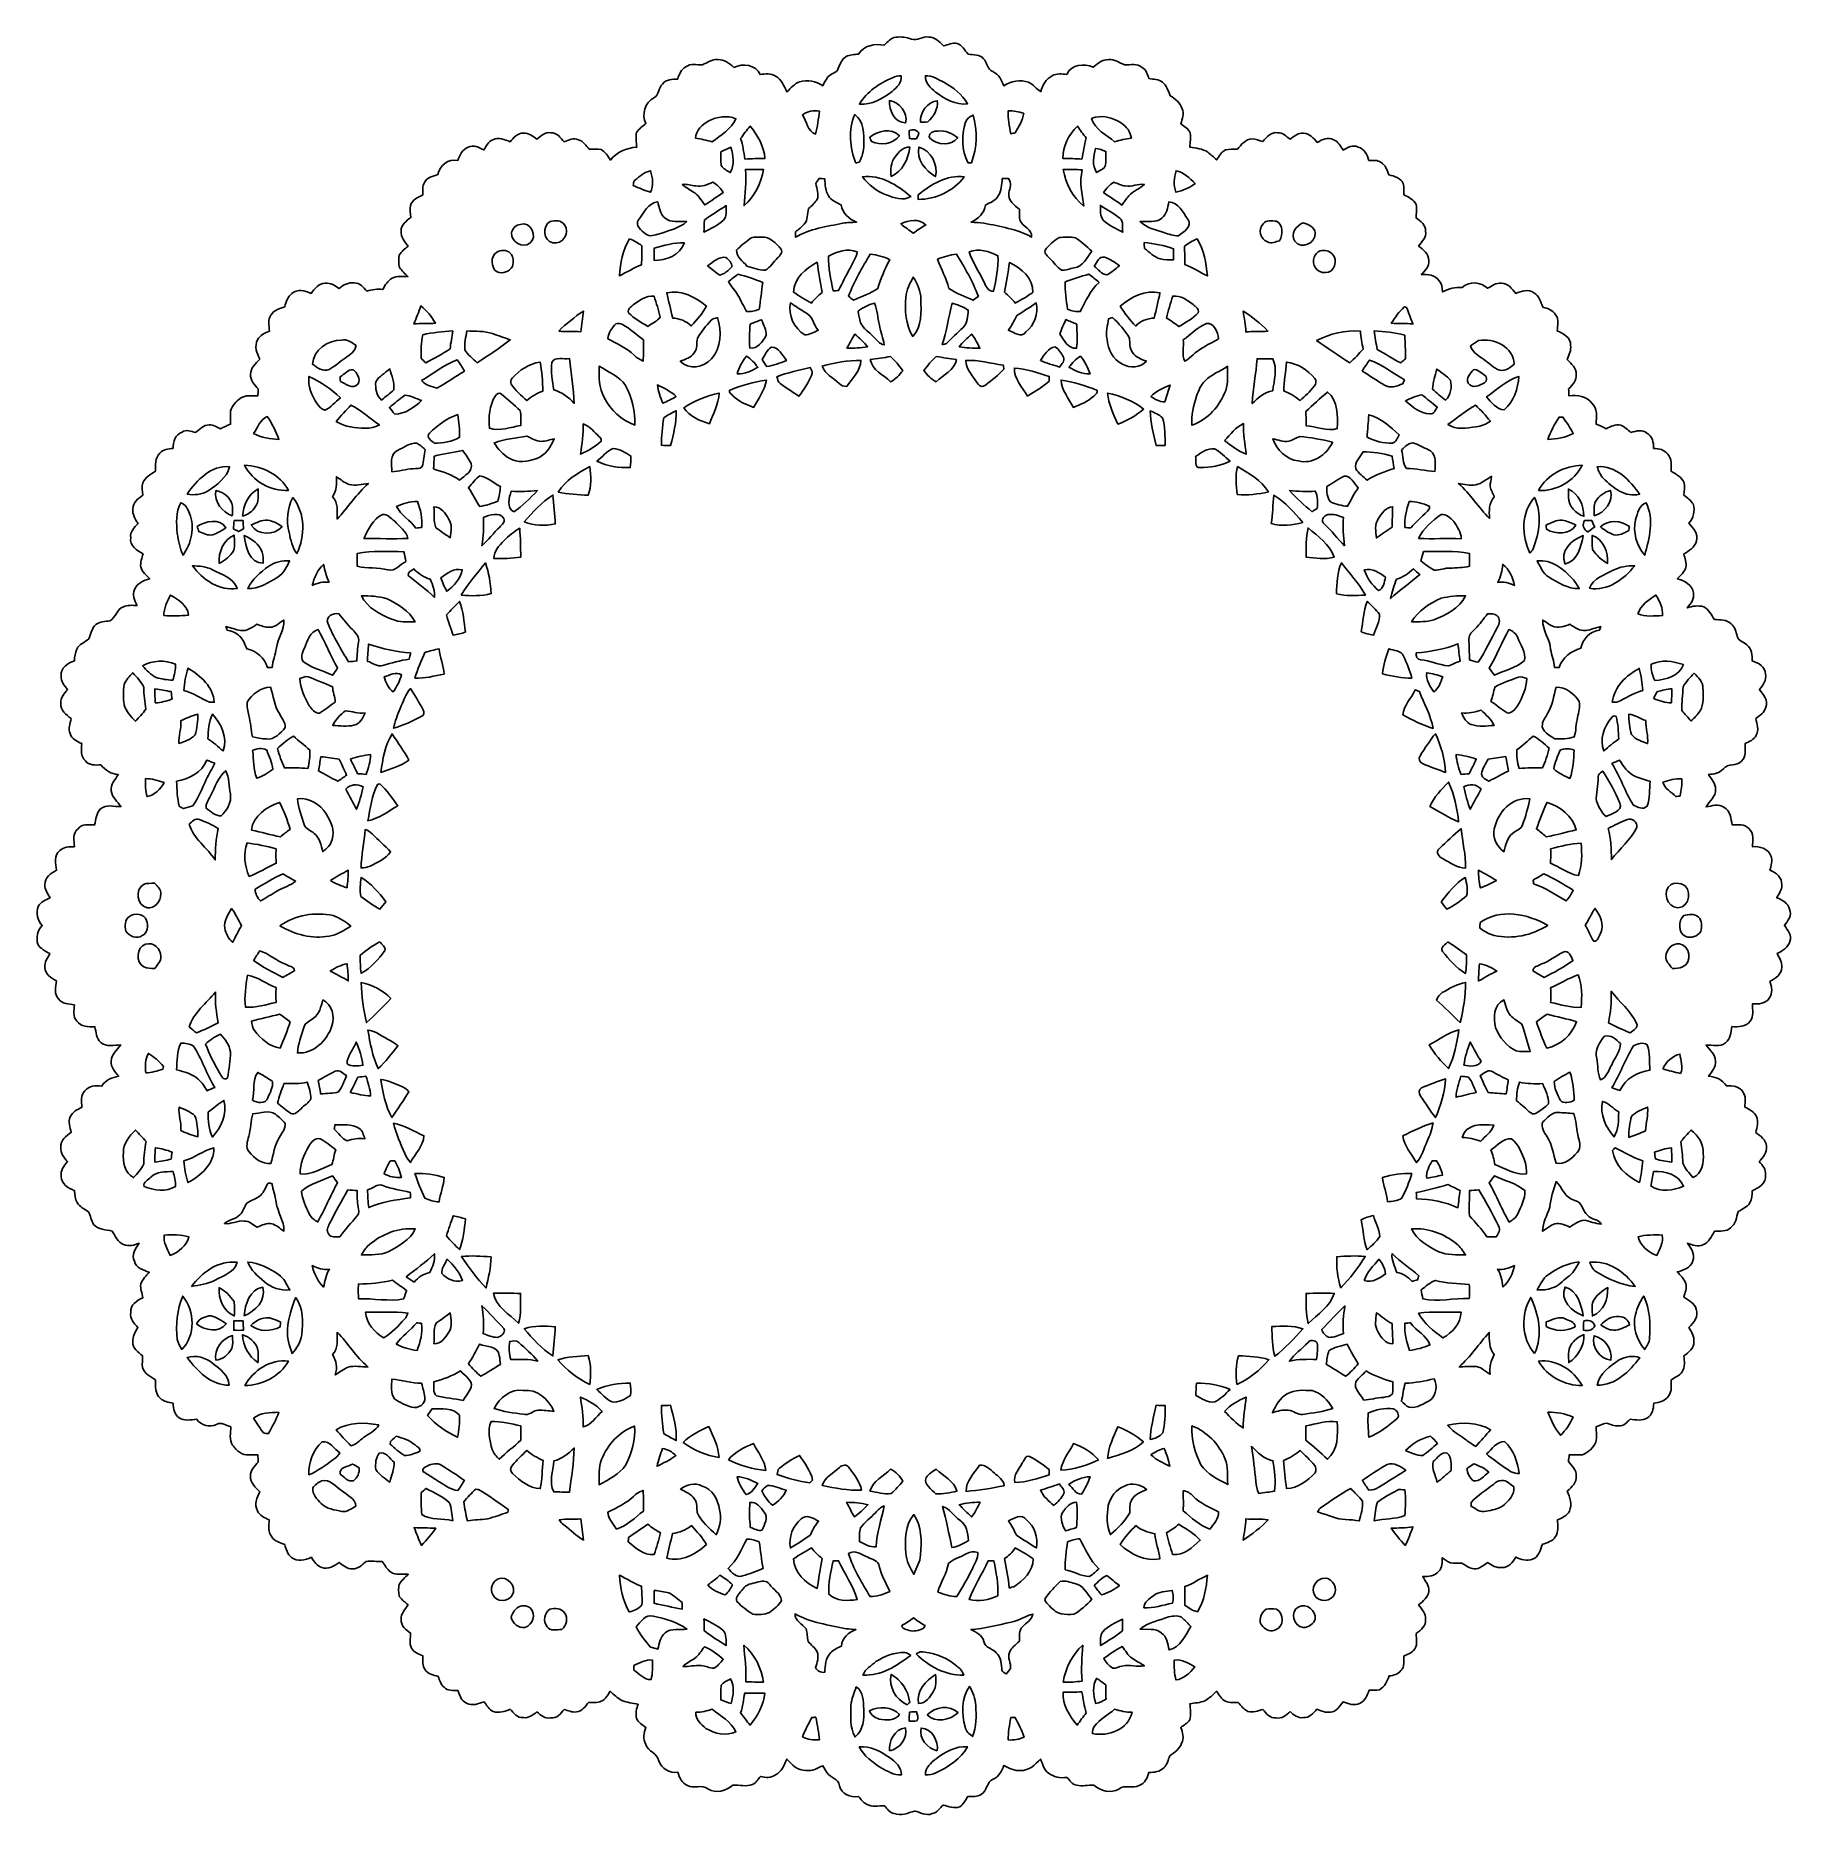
# Model space of a CAD drawing. Header units: centimetres. Extents: x -10.3 to 10.3, y -10.4 to 10.4.
import ezdxf

# ---------------------------------------------------------------- set-up
doc = ezdxf.new("R2010")
doc.units = ezdxf.units.CM
doc.header["$MEASUREMENT"] = 0
doc.layers.add('Camada 1', color=7, linetype='Continuous')

msp = doc.modelspace()

# ---------------------------------------------------------------- linework, layer by layer
at = {"layer": 'Camada 1'}
for points, knots in [([(-0.02683, 10.37724), (0.04167, 10.34935), (0.10414, 10.41817), (0.17523, 10.40105), (0.17523, 10.40105), (0.24804, 10.40309), (0.29953, 10.34707), (0.34692, 10.30001), (0.34692, 10.30001), (0.40055, 10.30829), (0.45207, 10.33652), (0.50784, 10.32769), (0.50784, 10.32769), (0.57052, 10.3083), (0.59401, 10.244), (0.63712, 10.20297), (0.63712, 10.20297), (0.69721, 10.18821), (0.77433, 10.20114), (0.81741, 10.14728), (0.81741, 10.14728), (0.86265, 10.10225), (0.85834, 10.02062), (0.92491, 9.99681), (0.92491, 9.99681), (0.99817, 9.96879), (1.02593, 9.8959), (1.05374, 9.83137), (1.05374, 9.83137), (1.1397, 9.88738), (1.2472, 9.90429), (1.34391, 9.8723), (1.34391, 9.8723), (1.40013, 9.84634), (1.43633, 9.79271), (1.48803, 9.76255), (1.48803, 9.76255), (1.5074, 9.83796), (1.54793, 9.91302), (1.62117, 9.94749), (1.62117, 9.94749), (1.67308, 9.97969), (1.73513, 9.96882), (1.7909, 9.96471), (1.7909, 9.96471), (1.84453, 10.08277), (1.99513, 10.09364), (2.10046, 10.0484), (2.10046, 10.0484), (2.15216, 10.09364), (2.20992, 10.13651), (2.28292, 10.13857), (2.28292, 10.13857), (2.3497, 10.14288), (2.40764, 10.10227), (2.46559, 10.07642), (2.46559, 10.07642), (2.53668, 10.07428), (2.61616, 10.09571), (2.67413, 10.04636), (2.67413, 10.04636), (2.72173, 10.01834), (2.73639, 9.96246), (2.75382, 9.91529), (2.75382, 9.91529), (2.8051, 9.90428), (2.86799, 9.91301), (2.91067, 9.8723), (2.91067, 9.8723), (2.96237, 9.83579), (2.97703, 9.77126), (3.00285, 9.71524), (3.00285, 9.71524), (3.06103, 9.67658), (3.12136, 9.63155), (3.14051, 9.56271), (3.14051, 9.56271), (3.16853, 9.50477), (3.14503, 9.4423), (3.12543, 9.3866), (3.12543, 9.3866), (3.16615, 9.35429), (3.22044, 9.33069), (3.23724, 9.27899), (3.23724, 9.27899), (3.24587, 9.2233), (3.23724, 9.16728), (3.23078, 9.11376), (3.23078, 9.11376), (3.30404, 9.10072), (3.38135, 9.09632), (3.44126, 9.05343), (3.44126, 9.05343), (3.47812, 9.02554), (3.51235, 8.99334), (3.5468, 8.96329), (3.5468, 8.96329), (3.57244, 9.00832), (3.60025, 9.05571), (3.64999, 9.08135), (3.64999, 9.08135), (3.69523, 9.09222), (3.74217, 9.08781), (3.78956, 9.08781), (3.78956, 9.08781), (3.83221, 9.14382), (3.88412, 9.20608), (3.96149, 9.21007), (3.96149, 9.21007), (4.00435, 9.20824), (4.04528, 9.19113), (4.086, 9.17829), (4.086, 9.17829), (4.12886, 9.22946), (4.18485, 9.29407), (4.26004, 9.28116), (4.26004, 9.28116), (4.32037, 9.28547), (4.36106, 9.23613), (4.4063, 9.20607), (4.4063, 9.20607), (4.45369, 9.23827), (4.50065, 9.28545), (4.56293, 9.27674), (4.56293, 9.27674), (4.63402, 9.27457), (4.6812, 9.21673), (4.72427, 9.16731), (4.72427, 9.16731), (4.77986, 9.20393), (4.85138, 9.23613), (4.91556, 9.19951), (4.91556, 9.19951), (4.9694, 9.17829), (4.99697, 9.12445), (5.02737, 9.07931), (5.02737, 9.07931), (5.07907, 9.10722), (5.14326, 9.14577), (5.20358, 9.11379), (5.20358, 9.11379), (5.27446, 9.09225), (5.30891, 9.02341), (5.3283, 8.95673), (5.3283, 8.95673), (5.37526, 8.95673), (5.42932, 8.96546), (5.47025, 8.93294), (5.47025, 8.93294), (5.5237, 8.90299), (5.54071, 8.8429), (5.56246, 8.78914), (5.56246, 8.78914), (5.62707, 8.77192), (5.7042, 8.75252), (5.73005, 8.68595), (5.73005, 8.68595), (5.74061, 8.64298), (5.73651, 8.59795), (5.73844, 8.55488), (5.73844, 8.55488), (5.79231, 8.52697), (5.85242, 8.49919), (5.88063, 8.44103), (5.88063, 8.44103), (5.89333, 8.38944), (5.88256, 8.33591), (5.88063, 8.28432), (5.88063, 8.28432), (5.93426, 8.2477), (5.99654, 8.2027), (5.99223, 8.12943), (5.99223, 8.12943), (6.003, 8.05844), (5.94892, 8.00685), (5.91058, 7.95525), (5.91058, 7.95525), (5.96442, 7.91236), (6.02864, 7.86294), (6.03102, 7.78785), (6.03102, 7.78785), (6.03724, 7.71903), (5.98578, 7.66527), (5.94074, 7.62209), (5.94074, 7.62209), (6.01593, 7.62651), (6.10404, 7.61799), (6.15098, 7.54917), (6.15098, 7.54917), (6.18546, 7.5148), (6.18546, 7.4631), (6.19001, 7.4182), (6.19001, 7.4182), (6.26304, 7.45881), (6.34056, 7.47379), (6.42202, 7.47183), (6.42202, 7.47183), (6.50753, 7.54486), (6.63702, 7.54075), (6.7165, 7.46093), (6.7165, 7.46093), (6.76799, 7.48884), (6.81733, 7.52761), (6.87956, 7.51911), (6.87956, 7.51911), (6.95732, 7.52546), (7.00386, 7.45468), (7.04739, 7.40084), (7.04739, 7.40084), (7.11182, 7.42658), (7.19561, 7.45664), (7.26025, 7.40936), (7.26025, 7.40936), (7.32034, 7.37089), (7.33952, 7.30197), (7.36537, 7.23981), (7.36537, 7.23981), (7.42138, 7.22248), (7.48388, 7.20544), (7.5138, 7.1516), (7.5138, 7.1516), (7.55449, 7.09569), (7.53727, 7.02492), (7.53298, 6.96224), (7.53298, 6.96224), (7.60601, 6.93467), (7.69197, 6.88297), (7.6898, 6.79465), (7.6898, 6.79465), (7.69843, 6.73475), (7.67062, 6.68091), (7.65125, 6.62706), (7.65125, 6.62706), (7.69843, 6.57772), (7.75875, 6.5284), (7.75465, 6.45299), (7.75465, 6.45299), (7.76325, 6.38232), (7.70941, 6.33062), (7.66633, 6.28323), (7.66633, 6.28323), (7.66868, 6.26212), (7.66868, 6.22119), (7.67062, 6.20179), (7.67062, 6.20179), (7.76949, 6.21256), (7.87678, 6.20179), (7.93907, 6.11562), (7.93907, 6.11562), (8.01016, 6.05336), (7.99053, 5.95449), (7.9886, 5.87088), (7.9886, 5.87088), (8.02932, 5.85559), (8.06811, 5.83619), (8.10687, 5.81704), (8.10687, 5.81704), (8.15857, 5.84289), (8.21416, 5.87281), (8.27663, 5.85797), (8.27663, 5.85797), (8.32402, 5.84075), (8.36042, 5.80627), (8.39662, 5.7718), (8.39662, 5.7718), (8.45716, 5.79334), (8.52825, 5.81059), (8.58188, 5.76556), (8.58188, 5.76556), (8.64631, 5.73132), (8.66332, 5.65592), (8.66115, 5.58697), (8.66115, 5.58697), (8.72362, 5.58525), (8.79021, 5.57189), (8.82683, 5.51847), (8.82683, 5.51847), (8.88067, 5.4646), (8.86538, 5.38533), (8.86776, 5.31855), (8.86776, 5.31855), (8.92528, 5.28407), (8.99227, 5.24963), (9.01812, 5.18327), (9.01812, 5.18327), (9.02653, 5.13586), (9.02005, 5.08871), (9.01598, 5.04108), (9.01598, 5.04108), (9.05477, 5.00899), (9.09763, 4.9788), (9.12565, 4.93593), (9.12565, 4.93593), (9.14891, 4.85428), (9.12565, 4.77266), (9.07416, 4.71016), (9.07416, 4.71016), (9.12308, 4.65457), (9.1879, 4.58565), (9.16182, 4.504), (9.16182, 4.504), (9.14716, 4.42666), (9.07416, 4.3879), (9.01405, 4.34911), (9.01405, 4.34911), (9.02871, 4.29979), (9.05025, 4.25045), (9.03969, 4.1966), (9.03969, 4.1966), (9.02461, 4.14101), (8.97939, 4.10201), (8.93867, 4.06132), (8.93867, 4.06132), (9.02008, 4.03761), (9.11703, 3.99044), (9.12761, 3.89588), (9.12761, 3.89588), (9.14052, 3.82696), (9.09528, 3.76899), (9.0548, 3.71967), (9.0548, 3.71967), (9.11706, 3.74121), (9.18363, 3.75176), (9.24803, 3.73258), (9.24803, 3.73258), (9.31031, 3.70459), (9.33614, 3.63564), (9.37299, 3.58415), (9.37299, 3.58415), (9.43935, 3.57963), (9.51883, 3.58415), (9.57053, 3.53287), (9.57053, 3.53287), (9.61339, 3.49601), (9.62398, 3.44003), (9.63927, 3.38854), (9.63927, 3.38854), (9.65004, 3.33274), (9.71661, 3.32197), (9.75301, 3.28578), (9.75301, 3.28578), (9.81117, 3.24247), (9.81548, 3.16513), (9.81548, 3.09859), (9.81548, 3.09859), (9.88615, 3.07705), (9.97209, 3.03416), (9.97016, 2.94585), (9.97016, 2.94585), (9.98545, 2.87497), (9.94452, 2.81271), (9.89907, 2.76318), (9.89907, 2.76318), (9.9486, 2.70955), (10.00676, 2.63435), (9.97466, 2.5568), (9.97466, 2.5568), (9.95961, 2.49476), (9.90142, 2.46028), (9.85618, 2.42387), (9.85618, 2.42387), (9.87123, 2.36119), (9.89711, 2.29031), (9.86264, 2.23022), (9.86264, 2.23022), (9.83936, 2.17635), (9.78099, 2.15526), (9.73167, 2.13135), (9.73167, 2.13135), (9.7295, 2.06264), (9.75085, 1.97689), (9.68857, 1.92757), (9.68857, 1.92757), (9.63494, 1.86079), (9.53175, 1.90365), (9.47833, 1.83729), (9.47833, 1.83729), (9.43309, 1.78773), (9.36847, 1.77268), (9.30405, 1.77051), (9.30405, 1.77051), (9.33614, 1.7145), (9.38978, 1.66494), (9.3857, 1.59644), (9.3857, 1.59644), (9.39194, 1.51048), (9.31289, 1.45899), (9.27603, 1.39006), (9.27603, 1.39006), (9.34477, 1.39869), (9.42189, 1.43509), (9.48457, 1.38575), (9.48457, 1.38575), (9.56405, 1.34717), (9.56405, 1.25261), (9.58106, 1.17937), (9.58106, 1.17937), (9.64763, 1.17937), (9.72714, 1.19445), (9.77429, 1.13648), (9.77429, 1.13648), (9.84107, 1.08499), (9.81977, 0.99474), (9.8176, 0.92386), (9.8176, 0.92386), (9.90142, 0.93206), (10.00027, 0.90449), (10.03239, 0.81832), (10.03239, 0.81832), (10.06038, 0.76273), (10.03239, 0.70434), (10.02376, 0.64901), (10.02376, 0.64901), (10.09485, 0.62313), (10.16788, 0.56067), (10.16142, 0.47666), (10.16142, 0.47666), (10.16788, 0.42107), (10.12694, 0.37564), (10.10348, 0.32627), (10.10348, 0.32627), (10.16791, 0.30256), (10.23466, 0.26639), (10.25342, 0.19316), (10.25342, 0.19316), (10.28594, 0.12424), (10.23231, 0.05743), (10.19352, 0.00404), (10.19352, 0.00404), (10.23014, -0.05197), (10.28401, -0.11402), (10.25578, -0.18294), (10.25578, -0.18294), (10.23684, -0.25835), (10.16791, -0.29454), (10.10587, -0.32685), (10.10587, -0.32685), (10.13344, -0.37638), (10.17006, -0.42551), (10.16146, -0.48605), (10.16146, -0.48605), (10.16577, -0.5677), (10.08648, -0.61488), (10.0238, -0.65149), (10.0238, -0.65149), (10.04298, -0.71592), (10.06042, -0.78873), (10.01303, -0.84688), (10.01303, -0.84688), (9.97469, -0.91797), (9.88831, -0.9158), (9.81764, -0.9158), (9.81764, -0.9158), (9.81764, -0.98255), (9.83939, -1.06188), (9.79179, -1.11786), (9.79179, -1.11786), (9.7403, -1.18229), (9.65437, -1.18639), (9.57896, -1.18033), (9.57896, -1.18033), (9.56406, -1.24669), (9.56626, -1.32641), (9.50377, -1.36927), (9.50377, -1.36927), (9.44149, -1.42721), (9.35124, -1.39277), (9.27607, -1.39708), (9.27607, -1.39708), (9.31679, -1.45524), (9.38767, -1.50458), (9.38574, -1.58427), (9.38574, -1.58427), (9.39434, -1.65515), (9.34071, -1.70878), (9.30409, -1.76263), (9.30409, -1.76263), (9.38767, -1.76887), (9.46739, -1.80335), (9.51457, -1.87444), (9.51457, -1.87444), (9.58349, -1.86992), (9.66514, -1.87875), (9.70608, -1.94294), (9.70608, -1.94294), (9.74677, -1.99443), (9.72955, -2.06317), (9.72955, -2.12347), (9.72955, -2.12347), (9.78104, -2.14935), (9.84115, -2.17731), (9.86483, -2.23507), (9.86483, -2.23507), (9.89499, -2.29323), (9.87129, -2.36003), (9.85623, -2.42012), (9.85623, -2.42012), (9.912, -2.46081), (9.97471, -2.50606), (9.9831, -2.58125), (9.9831, -2.58125), (9.99366, -2.65428), (9.93981, -2.71222), (9.89716, -2.76154), (9.89716, -2.76154), (9.93571, -2.80485), (9.98095, -2.85203), (9.97019, -2.91664), (9.97019, -2.91664), (9.98548, -3.01313), (9.89264, -3.07132), (9.81551, -3.10148), (9.81551, -3.10148), (9.81337, -3.14842), (9.8112, -3.20014), (9.7877, -3.24518), (9.7877, -3.24518), (9.75497, -3.2945), (9.69938, -3.31821), (9.65006, -3.3462), (9.65006, -3.3462), (9.63069, -3.41295), (9.624, -3.49228), (9.56174, -3.53532), (9.56174, -3.53532), (9.51263, -3.58464), (9.43937, -3.57194), (9.37494, -3.57625), (9.37494, -3.57625), (9.33615, -3.63226), (9.30837, -3.70722), (9.23945, -3.73524), (9.23945, -3.73524), (9.17936, -3.75895), (9.11515, -3.73741), (9.05699, -3.71606), (9.05699, -3.71606), (9.10178, -3.774), (9.14899, -3.84682), (9.11903, -3.92437), (9.11903, -3.92437), (9.09339, -4.00388), (9.01198, -4.03597), (8.93678, -4.0532), (8.93678, -4.0532), (8.97512, -4.09413), (9.01819, -4.13271), (9.03976, -4.18634), (9.03976, -4.18634), (9.05032, -4.24233), (9.03092, -4.2962), (9.01412, -4.34747), (9.01412, -4.34747), (9.07206, -4.38409), (9.14056, -4.41639), (9.15996, -4.48749), (9.15996, -4.48749), (9.19184, -4.57128), (9.13218, -4.64841), (9.07423, -4.70228), (9.07423, -4.70228), (9.1018, -4.75374), (9.14297, -4.8074), (9.13217, -4.87225), (9.13217, -4.87225), (9.14056, -4.94721), (9.0697, -4.99224), (9.01604, -5.03338), (9.01604, -5.03338), (9.01818, -5.09542), (9.03758, -5.16652), (8.9945, -5.22036), (8.9945, -5.22036), (8.96415, -5.26754), (8.90856, -5.28672), (8.86546, -5.31685), (8.86546, -5.31685), (8.86546, -5.37913), (8.87861, -5.44568), (8.83982, -5.49952), (8.83982, -5.49952), (8.80296, -5.56413), (8.72801, -5.57665), (8.6634, -5.59001), (8.6634, -5.59001), (8.65954, -5.65205), (8.64832, -5.72529), (8.58842, -5.75953), (8.58842, -5.75953), (8.53005, -5.80239), (8.45293, -5.78107), (8.38657, -5.77675), (8.38657, -5.77675), (8.34757, -5.81101), (8.31116, -5.8584), (8.25518, -5.85409), (8.25518, -5.85409), (8.20131, -5.86057), (8.15631, -5.83258), (8.10693, -5.82393), (8.10693, -5.82393), (8.066, -5.83039), (8.02745, -5.84981), (7.98866, -5.86486), (7.98866, -5.86486), (7.98866, -5.9228), (7.99964, -5.98509), (7.98459, -6.04324), (7.98459, -6.04324), (7.95443, -6.10999), (7.89863, -6.16775), (7.82774, -6.19146), (7.82774, -6.19146), (7.77604, -6.19792), (7.72458, -6.1936), (7.67285, -6.19146), (7.67285, -6.19146), (7.67068, -6.21948), (7.66639, -6.24745), (7.66422, -6.27311), (7.66422, -6.27311), (7.70494, -6.32264), (7.76095, -6.37196), (7.75471, -6.44091), (7.75471, -6.44091), (7.76331, -6.5161), (7.70277, -6.57188), (7.65131, -6.61691), (7.65131, -6.61691), (7.67695, -6.69232), (7.71357, -6.77611), (7.67481, -6.85109), (7.67481, -6.85109), (7.64938, -6.90925), (7.58713, -6.93081), (7.535, -6.95449), (7.535, -6.95449), (7.53735, -7.02085), (7.55458, -7.09623), (7.50957, -7.15441), (7.50957, -7.15441), (7.47724, -7.20587), (7.41284, -7.22077), (7.35878, -7.24014), (7.35878, -7.24014), (7.33767, -7.30692), (7.31613, -7.3864), (7.24525, -7.41635), (7.24525, -7.41635), (7.17847, -7.43572), (7.10738, -7.42495), (7.04747, -7.39071), (7.04747, -7.39071), (7.01299, -7.4508), (6.96174, -7.51975), (6.88203, -7.51091), (6.88203, -7.51091), (6.81956, -7.52189), (6.76807, -7.48527), (6.71659, -7.45514), (6.71659, -7.45514), (6.6692, -7.48745), (6.62182, -7.53248), (6.55974, -7.52602), (6.55974, -7.52602), (6.50352, -7.52795), (6.46303, -7.4853), (6.41779, -7.46159), (6.41779, -7.46159), (6.37278, -7.45707), (6.32537, -7.4659), (6.28251, -7.45707), (6.28251, -7.45707), (6.24782, -7.44217), (6.2179, -7.42087), (6.18774, -7.39698), (6.18774, -7.39698), (6.18774, -7.45297), (6.19012, -7.51329), (6.14681, -7.55401), (6.14681, -7.55401), (6.1022, -7.61195), (6.02465, -7.61844), (5.95808, -7.61844), (5.95808, -7.61844), (5.98803, -7.67231), (6.03973, -7.72359), (6.03113, -7.79037), (6.03113, -7.79037), (6.0225, -7.86146), (5.96239, -7.90668), (5.91069, -7.94936), (5.91069, -7.94936), (5.94517, -8.00106), (5.99901, -8.05059), (5.99234, -8.11716), (5.99234, -8.11716), (5.99901, -8.19235), (5.9385, -8.24837), (5.88074, -8.28454), (5.88074, -8.28454), (5.88267, -8.35132), (5.90638, -8.43318), (5.85039, -8.48232), (5.85039, -8.48232), (5.8202, -8.51658), (5.77758, -8.52971), (5.73855, -8.54693), (5.73855, -8.54693), (5.73448, -8.60487), (5.75149, -8.67576), (5.70238, -8.71886), (5.70238, -8.71886), (5.67005, -8.76193), (5.61597, -8.77463), (5.56496, -8.7813), (5.56496, -8.7813), (5.54318, -8.84337), (5.5154, -8.91013), (5.45055, -8.94246), (5.45055, -8.94246), (5.412, -8.95066), (5.37128, -8.94849), (5.33035, -8.94849), (5.33035, -8.94849), (5.31117, -9.00882), (5.28275, -9.07128), (5.22523, -9.10145), (5.22523, -9.10145), (5.16059, -9.13548), (5.08736, -9.10574), (5.02531, -9.08378), (5.02531, -9.08378), (4.98673, -9.13334), (4.95012, -9.20229), (4.87902, -9.20443), (4.87902, -9.20443), (4.82303, -9.2152), (4.76959, -9.18935), (4.71789, -9.17017), (4.71789, -9.17017), (4.67696, -9.21735), (4.62978, -9.27746), (4.56083, -9.26904), (4.56083, -9.26904), (4.49664, -9.27981), (4.44902, -9.23673), (4.40637, -9.1984), (4.40637, -9.1984), (4.3633, -9.24277), (4.3075, -9.28389), (4.24093, -9.27336), (4.24093, -9.27336), (4.16984, -9.27982), (4.12676, -9.21952), (4.08821, -9.1721), (4.08821, -9.1721), (4.03005, -9.19149), (3.97015, -9.2152), (3.91221, -9.19581), (3.91221, -9.19581), (3.86244, -9.1743), (3.83035, -9.12906), (3.79807, -9.09069), (3.79807, -9.09069), (3.74896, -9.08831), (3.69531, -9.10146), (3.65006, -9.07733), (3.65006, -9.07733), (3.60029, -9.05407), (3.57487, -9.00237), (3.54473, -8.95972), (3.54473, -8.95972), (3.5038, -9.0002), (3.45877, -9.0433), (3.40731, -9.07129), (3.40731, -9.07129), (3.35323, -9.09672), (3.29097, -9.09672), (3.23279, -9.10577), (3.23279, -9.10577), (3.23496, -9.16784), (3.25046, -9.23224), (3.23086, -9.29492), (3.23086, -9.29492), (3.20501, -9.33326), (3.16429, -9.35718), (3.12553, -9.38279), (3.12553, -9.38279), (3.14707, -9.44312), (3.16863, -9.50968), (3.13609, -9.56977), (3.13609, -9.56977), (3.11498, -9.63869), (3.05058, -9.67296), (2.99867, -9.71585), (2.99867, -9.71585), (2.97713, -9.76324), (2.96848, -9.82139), (2.928, -9.85566), (2.928, -9.85566), (2.88276, -9.90498), (2.81402, -9.90929), (2.752, -9.91143), (2.752, -9.91143), (2.73864, -9.9739), (2.70416, -10.04071), (2.63762, -10.06182), (2.63762, -10.06182), (2.56481, -10.10706), (2.47003, -10.04674), (2.40151, -10.10489), (2.40151, -10.10489), (2.30435, -10.16283), (2.18868, -10.12426), (2.10682, -10.05795), (2.10682, -10.05795), (2.04046, -10.05795), (1.97368, -10.07475), (1.90711, -10.06009), (1.90711, -10.06009), (1.85348, -10.05557), (1.82784, -10.00172), (1.79337, -9.9696), (1.79337, -9.9696), (1.71818, -9.97799), (1.63848, -9.96746), (1.57816, -9.9179), (1.57816, -9.9179), (1.52471, -9.87914), (1.50924, -9.81257), (1.48381, -9.75463), (1.48381, -9.75463), (1.42155, -9.81903), (1.34832, -9.89227), (1.25161, -9.88795), (1.25161, -9.88795), (1.18073, -9.89851), (1.11633, -9.8576), (1.05622, -9.82786), (1.05622, -9.82786), (1.02603, -9.89014), (1.00063, -9.96314), (0.92954, -9.99116), (0.92954, -9.99116), (0.85199, -10.02132), (0.8604, -10.12858), (0.78973, -10.16716), (0.78973, -10.16716), (0.74451, -10.19947), (0.68419, -10.18891), (0.63291, -10.1928), (0.63291, -10.1928), (0.60534, -10.23611), (0.58142, -10.28326), (0.53835, -10.31345), (0.53835, -10.31345), (0.47392, -10.33671), (0.40759, -10.31128), (0.34467, -10.29191), (0.34467, -10.29191), (0.30612, -10.3307), (0.27209, -10.38216), (0.21394, -10.39274), (0.21394, -10.39274), (0.14282, -10.42505), (0.07628, -10.3757), (0.00992, -10.36279), (0.00992, -10.36279), (-0.06763, -10.38454), (-0.14928, -10.42505), (-0.22876, -10.39057), (-0.22876, -10.39057), (-0.28046, -10.38218), (-0.31105, -10.33498), (-0.34489, -10.30053), (-0.34489, -10.30053), (-0.41381, -10.3027), (-0.48687, -10.31561), (-0.55148, -10.28331), (-0.55148, -10.28331), (-0.59199, -10.26394), (-0.61784, -10.22515), (-0.64583, -10.19285), (-0.64583, -10.19285), (-0.7406, -10.20621), (-0.84575, -10.16721), (-0.86943, -10.06617), (-0.86943, -10.06617), (-0.87782, -9.97806), (-0.97886, -9.97806), (-1.01548, -9.91149), (-1.01548, -9.91149), (-1.0327, -9.88564), (-1.048, -9.85765), (-1.06289, -9.83201), (-1.06289, -9.83201), (-1.12493, -9.86021), (-1.18955, -9.89858), (-1.26257, -9.888), (-1.26257, -9.888), (-1.35713, -9.89017), (-1.42801, -9.82143), (-1.48403, -9.75468), (-1.48403, -9.75468), (-1.52044, -9.82143), (-1.54197, -9.90504), (-1.61717, -9.93735), (-1.61717, -9.93735), (-1.6708, -9.97397), (-1.73348, -9.97804), (-1.79338, -9.95672), (-1.79338, -9.95672), (-1.82137, -9.98905), (-1.84508, -10.03191), (-1.88556, -10.05345), (-1.88556, -10.05345), (-1.96118, -10.07909), (-2.04066, -10.05797), (-2.11585, -10.05797), (-2.11585, -10.05797), (-2.19771, -10.12647), (-2.31339, -10.16288), (-2.40991, -10.10276), (-2.40991, -10.10276), (-2.481, -10.04675), (-2.57557, -10.10707), (-2.6488, -10.06183), (-2.6488, -10.06183), (-2.71537, -10.04072), (-2.74315, -9.97134), (-2.76061, -9.9093), (-2.76061, -9.9093), (-2.85496, -9.92007), (-2.95622, -9.87051), (-2.984, -9.77595), (-2.984, -9.77595), (-2.99887, -9.68377), (-3.11068, -9.66866), (-3.13629, -9.5827), (-3.13629, -9.5827), (-3.17722, -9.51809), (-3.15804, -9.44721), (-3.13436, -9.38278), (-3.13436, -9.38278), (-3.17722, -9.35262), (-3.22678, -9.32719), (-3.24617, -9.27549), (-3.24617, -9.27549), (-3.25673, -9.2195), (-3.24617, -9.16349), (-3.22678, -9.11177), (-3.22678, -9.11177), (-3.29121, -9.09669), (-3.35582, -9.09497), (-3.41614, -9.06912), (-3.41614, -9.06912), (-3.46742, -9.0411), (-3.51028, -9.0002), (-3.55338, -8.95969), (-3.55338, -8.95969), (-3.58158, -9.00234), (-3.60508, -9.05835), (-3.6585, -9.0773), (-3.6585, -9.0773), (-3.7061, -9.10143), (-3.75761, -9.08828), (-3.80693, -9.09066), (-3.80693, -9.09066), (-3.84572, -9.13784), (-3.88448, -9.19578), (-3.94891, -9.20226), (-3.94891, -9.20226), (-4.0004, -9.20872), (-4.04564, -9.18718), (-4.09282, -9.17207), (-4.09282, -9.17207), (-4.13116, -9.22163), (-4.17899, -9.28153), (-4.25181, -9.27333), (-4.25181, -9.27333), (-4.31666, -9.28386), (-4.3677, -9.24274), (-4.41101, -9.20224), (-4.41101, -9.20224), (-4.45842, -9.23672), (-4.50774, -9.27979), (-4.57, -9.26899), (-4.57, -9.26899), (-4.64088, -9.27738), (-4.6816, -9.21515), (-4.72468, -9.17012), (-4.72468, -9.17012), (-4.78715, -9.19835), (-4.85586, -9.21946), (-4.92222, -9.19835), (-4.92222, -9.19835), (-4.97199, -9.17422), (-4.99956, -9.12723), (-5.02972, -9.08373), (-5.02972, -9.08373), (-5.09415, -9.10569), (-5.16974, -9.13781), (-5.23395, -9.09902), (-5.23395, -9.09902), (-5.29642, -9.07338), (-5.31557, -9.0066), (-5.33714, -8.95062), (-5.33714, -8.95062), (-5.39077, -8.94676), (-5.45734, -8.96181), (-5.49827, -8.91421), (-5.49827, -8.91421), (-5.53727, -8.88209), (-5.54997, -8.83277), (-5.56719, -8.78732), (-5.56719, -8.78732), (-5.62278, -8.77028), (-5.68739, -8.75975), (-5.71948, -8.70805), (-5.71948, -8.70805), (-5.75827, -8.66302), (-5.74319, -8.60076), (-5.74554, -8.54689), (-5.74554, -8.54689), (-5.79465, -8.52538), (-5.85476, -8.50596), (-5.87844, -8.45426), (-5.87844, -8.45426), (-5.9086, -8.40084), (-5.89159, -8.33837), (-5.88921, -8.28022), (-5.88921, -8.28022), (-5.94543, -8.24381), (-6.00748, -8.19018), (-6.00123, -8.11713), (-6.00123, -8.11713), (-6.00747, -8.05056), (-5.95167, -8.00103), (-5.91937, -7.94933), (-5.91937, -7.94933), (-5.95363, -7.91914), (-5.99025, -7.89115), (-6.01824, -7.85453), (-6.01824, -7.85453), (-6.0357, -7.80974), (-6.03118, -7.75804), (-6.02276, -7.71083), (-6.02276, -7.71083), (-6.00122, -7.66151), (-5.95167, -7.62918), (-5.91722, -7.59084), (-5.91722, -7.59084), (-5.98593, -7.58393), (-6.06348, -7.60981), (-6.12381, -7.56242), (-6.12381, -7.56242), (-6.16667, -7.53247), (-6.19231, -7.48312), (-6.22247, -7.44219), (-6.22247, -7.44219), (-6.28473, -7.4465), (-6.34719, -7.43145), (-6.40945, -7.44026), (-6.40945, -7.44026), (-6.45469, -7.47884), (-6.5038, -7.53247), (-6.57058, -7.52601), (-6.57058, -7.52601), (-6.63091, -7.53247), (-6.67829, -7.48529), (-6.72526, -7.45513), (-6.72526, -7.45513), (-6.7832, -7.48937), (-6.85644, -7.54345), (-6.92753, -7.5109), (-6.92753, -7.5109), (-6.98762, -7.49368), (-7.02188, -7.44216), (-7.05183, -7.39263), (-7.05183, -7.39263), (-7.12292, -7.42711), (-7.21727, -7.44647), (-7.28405, -7.39477), (-7.28405, -7.39477), (-7.33361, -7.35836), (-7.34631, -7.29828), (-7.36353, -7.24441), (-7.36353, -7.24441), (-7.41737, -7.2207), (-7.4818, -7.20583), (-7.51582, -7.1522), (-7.51582, -7.1522), (-7.56559, -7.09621), (-7.54619, -7.02081), (-7.54402, -6.95445), (-7.54402, -6.95445), (-7.59765, -6.93074), (-7.66015, -6.90489), (-7.68361, -6.84716), (-7.68361, -6.84716), (-7.7224, -6.7739), (-7.68813, -6.69227), (-7.65369, -6.6257), (-7.65369, -6.6257), (-7.70497, -6.57614), (-7.76958, -6.52016), (-7.76333, -6.44086), (-7.76333, -6.44086), (-7.76764, -6.37411), (-7.71377, -6.32455), (-7.67287, -6.27735), (-7.67287, -6.27735), (-7.6748, -6.24957), (-7.67718, -6.21943), (-7.67954, -6.19141), (-7.67954, -6.19141), (-7.74825, -6.18924), (-7.82559, -6.21078), (-7.88592, -6.1677), (-7.88592, -6.1677), (-7.92016, -6.1442), (-7.95035, -6.11407), (-7.97381, -6.07981), (-7.97381, -6.07981), (-8.01688, -6.01538), (-7.99535, -5.93762), (-7.99535, -5.86674), (-7.99535, -5.86674), (-8.04898, -5.84756), (-8.10478, -5.80448), (-8.16079, -5.83679), (-8.16079, -5.83679), (-8.24458, -5.87775), (-8.33917, -5.84756), (-8.39495, -5.7767), (-8.39495, -5.7767), (-8.46173, -5.78316), (-8.53886, -5.80234), (-8.59725, -5.75948), (-8.59725, -5.75948), (-8.65498, -5.72286), (-8.66789, -5.65198), (-8.67006, -5.58996), (-8.67006, -5.58996), (-8.72155, -5.5766), (-8.78187, -5.5725), (-8.82063, -5.52963), (-8.82063, -5.52963), (-8.88072, -5.47793), (-8.87879, -5.39006), (-8.87447, -5.3168), (-8.87447, -5.3168), (-8.93437, -5.28018), (-9.00308, -5.24377), (-9.02872, -5.17268), (-9.02872, -5.17268), (-9.03324, -5.1255), (-9.02872, -5.07812), (-9.027, -5.0333), (-9.027, -5.0333), (-9.07656, -4.99023), (-9.14958, -4.94713), (-9.14074, -4.86979), (-9.14074, -4.86979), (-9.14958, -4.80732), (-9.11079, -4.75605), (-9.0828, -4.7022), (-9.0828, -4.7022), (-9.12783, -4.65502), (-9.17953, -4.59901), (-9.16659, -4.52792), (-9.16659, -4.52792), (-9.17736, -4.44003), (-9.0955, -4.38618), (-9.02461, -4.35623), (-9.02461, -4.35623), (-9.03109, -4.30022), (-9.05694, -4.24873), (-9.04853, -4.19293), (-9.04853, -4.19293), (-9.02871, -4.13692), (-8.98392, -4.09858), (-8.94966, -4.05527), (-8.94966, -4.05527), (-9.01837, -4.03156), (-9.10217, -4.00595), (-9.12373, -3.92647), (-9.12373, -3.92647), (-9.16014, -3.85106), (-9.11079, -3.77608), (-9.06751, -3.71599), (-9.06751, -3.71599), (-9.12567, -3.73734), (-9.1903, -3.75885), (-9.2506, -3.73303), (-9.2506, -3.73303), (-9.31503, -3.7007), (-9.34733, -3.6322), (-9.38353, -3.57404), (-9.38353, -3.57404), (-9.45656, -3.55682), (-9.54725, -3.56113), (-9.60067, -3.4967), (-9.60067, -3.4967), (-9.62845, -3.45124), (-9.63491, -3.39568), (-9.66055, -3.34848), (-9.66055, -3.34848), (-9.70601, -3.31377), (-9.76374, -3.29247), (-9.7939, -3.24098), (-9.7939, -3.24098), (-9.81761, -3.19791), (-9.8221, -3.14835), (-9.82385, -3.10141), (-9.82385, -3.10141), (-9.89473, -3.07122), (-9.98326, -3.02383), (-9.97874, -2.93597), (-9.97874, -2.93597), (-9.99165, -2.86705), (-9.94879, -2.81101), (-9.90593, -2.76145), (-9.90593, -2.76145), (-9.94451, -2.71451), (-9.99382, -2.66279), (-9.98327, -2.59601), (-9.98327, -2.59601), (-9.99383, -2.51222), (-9.9208, -2.46073), (-9.86262, -2.41787), (-9.86262, -2.41787), (-9.87577, -2.35995), (-9.90376, -2.29529), (-9.87363, -2.23737), (-9.87363, -2.23737), (-9.85013, -2.17726), (-9.7896, -2.15141), (-9.73811, -2.12553), (-9.73811, -2.12553), (-9.74049, -2.05878), (-9.75729, -1.98165), (-9.7017, -1.93209), (-9.7017, -1.93209), (-9.65646, -1.86981), (-9.57483, -1.86981), (-9.50631, -1.87647), (-9.50631, -1.87647), (-9.46064, -1.80755), (-9.38566, -1.7731), (-9.30618, -1.76251), (-9.30618, -1.76251), (-9.3497, -1.71319), (-9.40077, -1.65501), (-9.39429, -1.58415), (-9.39429, -1.58415), (-9.39215, -1.50443), (-9.32558, -1.45273), (-9.28272, -1.395), (-9.28272, -1.395), (-9.35963, -1.39696), (-9.4501, -1.42495), (-9.51473, -1.3668), (-9.51473, -1.3668), (-9.57291, -1.32179), (-9.57053, -1.24446), (-9.58561, -1.18217), (-9.58561, -1.18217), (-9.66057, -1.18627), (-9.7487, -1.18217), (-9.79844, -1.1156), (-9.79844, -1.1156), (-9.84778, -1.06583), (-9.82839, -0.98871), (-9.82622, -0.92648), (-9.82622, -0.92648), (-9.89086, -0.91571), (-9.97034, -0.91785), (-10.01106, -0.85756), (-10.01106, -0.85756), (-10.06707, -0.80155), (-10.04143, -0.71582), (-10.03477, -0.64708), (-10.03477, -0.64708), (-10.09703, -0.61477), (-10.16812, -0.5676), (-10.17005, -0.48809), (-10.17005, -0.48809), (-10.17868, -0.428), (-10.1401, -0.37842), (-10.11189, -0.32675), (-10.11189, -0.32675), (-10.16359, -0.29894), (-10.22153, -0.27113), (-10.25384, -0.21729), (-10.25384, -0.21729), (-10.27755, -0.13781), (-10.25601, -0.05616), (-10.20256, 0.002), (-10.20256, 0.002), (-10.25815, 0.06209), (-10.27969, 0.14808), (-10.24952, 0.22539), (-10.24952, 0.22539), (-10.2215, 0.27902), (-10.16163, 0.30273), (-10.10993, 0.32641), (-10.10993, 0.32641), (-10.13578, 0.37575), (-10.17671, 0.42121), (-10.17002, 0.47894), (-10.17002, 0.47894), (-10.17669, 0.5608), (-10.10152, 0.6166), (-10.03474, 0.64915), (-10.03474, 0.64915), (-10.04358, 0.72411), (-10.06705, 0.8228), (-9.99791, 0.87878), (-9.99791, 0.87878), (-9.95309, 0.924), (-9.88655, 0.924), (-9.82622, 0.924), (-9.82622, 0.924), (-9.82839, 0.99488), (-9.85014, 1.08299), (-9.78336, 1.13448), (-9.78336, 1.13448), (-9.73595, 1.19457), (-9.65647, 1.18187), (-9.59013, 1.17951), (-9.59013, 1.17951), (-9.57052, 1.24198), (-9.57484, 1.3191), (-9.51904, 1.36649), (-9.51904, 1.36649), (-9.45461, 1.42682), (-9.35963, 1.3902), (-9.28057, 1.39451), (-9.28057, 1.39451), (-9.32108, 1.45245), (-9.38569, 1.50201), (-9.39431, 1.57718), (-9.39431, 1.57718), (-9.40294, 1.65237), (-9.34973, 1.71053), (-9.31287, 1.76847), (-9.31287, 1.76847), (-9.39431, 1.77493), (-9.46281, 1.82017), (-9.51668, 1.88221), (-9.51668, 1.88221), (-9.57936, 1.88025), (-9.65434, 1.8738), (-9.69697, 1.9296), (-9.69697, 1.9296), (-9.75558, 1.98088), (-9.74264, 2.06274), (-9.74049, 2.13145), (-9.74049, 2.13145), (-9.79391, 2.15751), (-9.85595, 2.18767), (-9.87577, 2.24972), (-9.87577, 2.24972), (-9.90379, 2.30573), (-9.87363, 2.36582), (-9.86262, 2.42397), (-9.86262, 2.42397), (-9.92078, 2.469), (-9.99597, 2.5207), (-9.98327, 2.6045), (-9.98327, 2.6045), (-9.99166, 2.67107), (-9.94451, 2.71846), (-9.90593, 2.76132), (-9.90593, 2.76132), (-9.94255, 2.81066), (-9.98951, 2.86019), (-9.9811, 2.92655), (-9.9811, 2.92655), (-9.98734, 3.01897), (-9.90376, 3.07712), (-9.82621, 3.09869), (-9.82621, 3.09869), (-9.82211, 3.14587), (-9.81758, 3.1954), (-9.79843, 3.2385), (-9.79843, 3.2385), (-9.77065, 3.29644), (-9.70387, 3.31584), (-9.6582, 3.35653), (-9.6582, 3.35653), (-9.62846, 3.41254), (-9.62632, 3.48536), (-9.5729, 3.52412), (-9.5729, 3.52412), (-9.52744, 3.56505), (-9.46519, 3.5586), (-9.4096, 3.56915), (-9.4096, 3.56915), (-9.34068, 3.60556), (-9.32967, 3.70681), (-9.25236, 3.73266), (-9.25236, 3.73266), (-9.20302, 3.75616), (-9.14721, 3.74946), (-9.09337, 3.74774), (-9.09337, 3.74774), (-9.12136, 3.80568), (-9.15584, 3.87442), (-9.12136, 3.93668), (-9.12136, 3.93668), (-9.09144, 4.00994), (-9.01407, 4.03987), (-8.94322, 4.0614), (-8.94322, 4.0614), (-8.98587, 4.10016), (-9.03326, 4.14109), (-9.04855, 4.19882), (-9.04855, 4.19882), (-9.05696, 4.25269), (-9.03326, 4.30201), (-9.02249, 4.3535), (-9.02249, 4.3535), (-9.09337, 4.39226), (-9.18169, 4.44592), (-9.16661, 4.54069), (-9.16661, 4.54069), (-9.17738, 4.61133), (-9.12137, 4.66089), (-9.08065, 4.70807), (-9.08065, 4.70807), (-9.11317, 4.76194), (-9.15153, 4.81557), (-9.14074, 4.88), (-9.14074, 4.88), (-9.14505, 4.95541), (-9.07655, 4.99848), (-9.02461, 5.03899), (-9.02461, 5.03899), (-9.02699, 5.08638), (-9.03755, 5.13593), (-9.02461, 5.18332), (-9.02461, 5.18332), (-8.99876, 5.24968), (-8.93436, 5.28413), (-8.87663, 5.3186), (-8.87663, 5.3186), (-8.87663, 5.38927), (-8.88309, 5.47544), (-8.82686, 5.52929), (-8.82686, 5.52929), (-8.7881, 5.57625), (-8.72603, 5.58292), (-8.67004, 5.58702), (-8.67004, 5.58702), (-8.67435, 5.66457), (-8.64226, 5.74836), (-8.56471, 5.77831), (-8.56471, 5.77831), (-8.51775, 5.81064), (-8.45959, 5.78908), (-8.41003, 5.77185), (-8.41003, 5.77185), (-8.36069, 5.80847), (-8.3133, 5.86234), (-8.24673, 5.86234), (-8.24673, 5.86234), (-8.19955, 5.86448), (-8.15862, 5.83628), (-8.11597, 5.8171), (-8.11597, 5.8171), (-8.07697, 5.83628), (-8.03797, 5.85372), (-7.99746, 5.86838), (-7.99746, 5.86838), (-7.99746, 5.92008), (-8.0037, 5.97178), (-7.99746, 6.02348), (-7.99746, 6.02348), (-7.98238, 6.08791), (-7.93089, 6.13508), (-7.88136, 6.17384), (-7.88136, 6.17384), (-7.82384, 6.2167), (-7.74608, 6.19948), (-7.67951, 6.20186), (-7.67951, 6.20186), (-7.67713, 6.22125), (-7.67284, 6.2639), (-7.67284, 6.2833), (-7.67284, 6.2833), (-7.7183, 6.32876), (-7.76957, 6.38239), (-7.7633, 6.45306), (-7.7633, 6.45306), (-7.76523, 6.52847), (-7.70321, 6.58017), (-7.6558, 6.6297), (-7.6558, 6.6297), (-7.68813, 6.6982), (-7.72237, 6.78416), (-7.68144, 6.85719), (-7.68144, 6.85719), (-7.6558, 6.9132), (-7.59548, 6.93691), (-7.54163, 6.96017), (-7.54163, 6.96017), (-7.54615, 7.02285), (-7.56317, 7.09169), (-7.52483, 7.14543), (-7.52483, 7.14543), (-7.49446, 7.20769), (-7.42381, 7.22256), (-7.36349, 7.24399), (-7.36349, 7.24399), (-7.34862, 7.30204), (-7.33118, 7.3644), (-7.27948, 7.39877), (-7.27948, 7.39877), (-7.21722, 7.45886), (-7.12502, 7.43108), (-7.05413, 7.40091), (-7.05413, 7.40091), (-7.01299, 7.45478), (-6.96602, 7.52328), (-6.88869, 7.51918), (-6.88869, 7.51918), (-6.82643, 7.52995), (-6.77473, 7.48891), (-6.72518, 7.45885), (-6.72518, 7.45885), (-6.67584, 7.49978), (-6.61768, 7.53426), (-6.55111, 7.52328), (-6.55111, 7.52328), (-6.4824, 7.5277), (-6.44168, 7.46983), (-6.40096, 7.42665), (-6.40096, 7.42665), (-6.34063, 7.44819), (-6.27838, 7.4525), (-6.2157, 7.44819), (-6.2157, 7.44819), (-6.18792, 7.49764), (-6.15797, 7.54923), (-6.10627, 7.57929), (-6.10627, 7.57929), (-6.05026, 7.60935), (-5.9839, 7.59651), (-5.92143, 7.59868), (-5.92143, 7.59868), (-5.95591, 7.63088), (-5.99231, 7.66308), (-6.0203, 7.70412), (-6.0203, 7.70412), (-6.03345, 7.7514), (-6.03107, 7.80061), (-6.02265, 7.84792), (-6.02265, 7.84792), (-5.99894, 7.89306), (-5.95587, 7.92311), (-5.91925, 7.95531), (-5.91925, 7.95531), (-5.95587, 8.0069), (-6.00953, 8.06064), (-6.00111, 8.12949), (-6.00111, 8.12949), (-6.00111, 8.20058), (-5.94078, 8.2499), (-5.88909, 8.28848), (-5.88909, 8.28848), (-5.8934, 8.33597), (-5.90007, 8.38328), (-5.89144, 8.42829), (-5.89144, 8.42829), (-5.8699, 8.49497), (-5.80333, 8.52706), (-5.74539, 8.55497), (-5.74539, 8.55497), (-5.74539, 8.60215), (-5.75574, 8.65599), (-5.72817, 8.69898), (-5.72817, 8.69898), (-5.69801, 8.75917), (-5.62734, 8.77415), (-5.56918, 8.7914), (-5.56918, 8.7914), (-5.54764, 8.90094), (-5.44877, 8.98259), (-5.33696, 8.95684), (-5.33696, 8.95684), (-5.31542, 9.02137), (-5.28333, 9.08794), (-5.21438, 9.11173), (-5.21438, 9.11173), (-5.15234, 9.14803), (-5.0877, 9.10731), (-5.03192, 9.07942), (-5.03192, 9.07942), (-5.00393, 9.12456), (-4.98022, 9.1784), (-4.92638, 9.19962), (-4.92638, 9.19962), (-4.86174, 9.23624), (-4.78893, 9.19962), (-4.72453, 9.17612), (-4.72453, 9.17612), (-4.68574, 9.2234), (-4.63642, 9.27685), (-4.56985, 9.27685), (-4.56985, 9.27685), (-4.50759, 9.28352), (-4.46021, 9.23838), (-4.41086, 9.20618), (-4.41086, 9.20618), (-4.36347, 9.2428), (-4.31651, 9.29225), (-4.24973, 9.28127), (-4.24973, 9.28127), (-4.17887, 9.28783), (-4.13342, 9.22126), (-4.0927, 9.17398), (-4.0927, 9.17398), (-4.03907, 9.19335), (-3.9811, 9.22772), (-3.92511, 9.19962), (-3.92511, 9.19962), (-3.86889, 9.1824), (-3.83462, 9.13078), (-3.79822, 9.08791), (-3.79822, 9.08791), (-3.75343, 9.08791), (-3.70601, 9.09233), (-3.6608, 9.0836), (-3.6608, 9.0836), (-3.6091, 9.06013), (-3.5815, 9.00626), (-3.55113, 8.96123), (-3.55113, 8.96123), (-3.47596, 9.05579), (-3.36222, 9.10514), (-3.24178, 9.1117), (-3.24178, 9.1117), (-3.24609, 9.16956), (-3.25665, 9.22955), (-3.24395, 9.28556), (-3.24395, 9.28556), (-3.21596, 9.32842), (-3.17286, 9.35665), (-3.13431, 9.38885), (-3.13431, 9.38885), (-3.19032, 9.49614), (-3.14701, 9.6338), (-3.04189, 9.69185), (-3.04189, 9.69185), (-2.97511, 9.71974), (-2.9945, 9.80795), (-2.94087, 9.85084), (-2.94087, 9.85084), (-2.89801, 9.90651), (-2.82713, 9.91093), (-2.76249, 9.90878), (-2.76249, 9.90878), (-2.74527, 9.96479), (-2.72391, 10.02477), (-2.66793, 10.0529), (-2.66793, 10.0529), (-2.61213, 10.09579), (-2.53868, 10.07436), (-2.47447, 10.0765), (-2.47447, 10.0765), (-2.41674, 10.10021), (-2.36073, 10.14296), (-2.29437, 10.13865), (-2.29437, 10.13865), (-2.21896, 10.13865), (-2.1565, 10.09372), (-2.1048, 10.04644), (-2.1048, 10.04644), (-1.99947, 10.09793), (-1.85125, 10.07853), (-1.79783, 9.96479), (-1.79783, 9.96479), (-1.73729, 9.97103), (-1.67072, 9.9776), (-1.61709, 9.94325), (-1.61709, 9.94325), (-1.54621, 9.90436), (-1.51822, 9.82712), (-1.48591, 9.76045), (-1.48591, 9.76045), (-1.43657, 9.80138), (-1.39802, 9.85932), (-1.33576, 9.87872), (-1.33576, 9.87872), (-1.24334, 9.90243), (-1.1423, 9.88745), (-1.06475, 9.83144), (-1.06475, 9.83144), (-1.04557, 9.86592), (-1.02834, 9.90243), (-1.00485, 9.93473), (-1.00485, 9.93473), (-0.97254, 9.97759), (-0.89931, 9.97759), (-0.88401, 10.03136), (-0.88401, 10.03136), (-0.8629, 10.08285), (-0.84157, 10.1409), (-0.79201, 10.17299), (-0.79201, 10.17299), (-0.74698, 10.1968), (-0.69507, 10.1968), (-0.64575, 10.20122), (-0.64575, 10.20122), (-0.58328, 10.30441), (-0.45446, 10.32573), (-0.34479, 10.30634), (-0.34479, 10.30634), (-0.30386, 10.34296), (-0.26745, 10.39455), (-0.20951, 10.39876), (-0.20951, 10.39876), (-0.14727, 10.40944), (-0.08522, 10.39663), (-0.02683, 10.37724), (-0.02683, 10.37724), (-0.02683, 10.37724), (-0.02683, 10.37724), (-0.02683, 10.37724)], [0, 0, 0, 0, 0.00230415, 0.00230415, 0.00230415, 0.00230415, 0.00460829, 0.00460829, 0.00460829, 0.00460829, 0.00691244, 0.00691244, 0.00691244, 0.00691244, 0.00921659, 0.00921659, 0.00921659, 0.00921659, 0.01152074, 0.01152074, 0.01152074, 0.01152074, 0.01382488, 0.01382488, 0.01382488, 0.01382488, 0.01612903, 0.01612903, 0.01612903, 0.01612903, 0.01843318, 0.01843318, 0.01843318, 0.01843318, 0.02073733, 0.02073733, 0.02073733, 0.02073733, 0.02304147, 0.02304147, 0.02304147, 0.02304147, 0.02534562, 0.02534562, 0.02534562, 0.02534562, 0.02764977, 0.02764977, 0.02764977, 0.02764977, 0.02995392, 0.02995392, 0.02995392, 0.02995392, 0.03225806, 0.03225806, 0.03225806, 0.03225806, 0.03456221, 0.03456221, 0.03456221, 0.03456221, 0.03686636, 0.03686636, 0.03686636, 0.03686636, 0.03917051, 0.03917051, 0.03917051, 0.03917051, 0.04147465, 0.04147465, 0.04147465, 0.04147465, 0.0437788, 0.0437788, 0.0437788, 0.0437788, 0.04608295, 0.04608295, 0.04608295, 0.04608295, 0.0483871, 0.0483871, 0.0483871, 0.0483871, 0.05069124, 0.05069124, 0.05069124, 0.05069124, 0.05299539, 0.05299539, 0.05299539, 0.05299539, 0.05529954, 0.05529954, 0.05529954, 0.05529954, 0.05760369, 0.05760369, 0.05760369, 0.05760369, 0.05990783, 0.05990783, 0.05990783, 0.05990783, 0.06221198, 0.06221198, 0.06221198, 0.06221198, 0.06451613, 0.06451613, 0.06451613, 0.06451613, 0.06682028, 0.06682028, 0.06682028, 0.06682028, 0.06912442, 0.06912442, 0.06912442, 0.06912442, 0.07142857, 0.07142857, 0.07142857, 0.07142857, 0.07373272, 0.07373272, 0.07373272, 0.07373272, 0.07603687, 0.07603687, 0.07603687, 0.07603687, 0.07834101, 0.07834101, 0.07834101, 0.07834101, 0.08064516, 0.08064516, 0.08064516, 0.08064516, 0.08294931, 0.08294931, 0.08294931, 0.08294931, 0.08525346, 0.08525346, 0.08525346, 0.08525346, 0.0875576, 0.0875576, 0.0875576, 0.0875576, 0.08986175, 0.08986175, 0.08986175, 0.08986175, 0.0921659, 0.0921659, 0.0921659, 0.0921659, 0.09447005, 0.09447005, 0.09447005, 0.09447005, 0.09677419, 0.09677419, 0.09677419, 0.09677419, 0.09907834, 0.09907834, 0.09907834, 0.09907834, 0.10138249, 0.10138249, 0.10138249, 0.10138249, 0.10368664, 0.10368664, 0.10368664, 0.10368664, 0.10599078, 0.10599078, 0.10599078, 0.10599078, 0.10829493, 0.10829493, 0.10829493, 0.10829493, 0.11059908, 0.11059908, 0.11059908, 0.11059908, 0.11290323, 0.11290323, 0.11290323, 0.11290323, 0.11520737, 0.11520737, 0.11520737, 0.11520737, 0.11751152, 0.11751152, 0.11751152, 0.11751152, 0.11981567, 0.11981567, 0.11981567, 0.11981567, 0.12211982, 0.12211982, 0.12211982, 0.12211982, 0.12442396, 0.12442396, 0.12442396, 0.12442396, 0.12672811, 0.12672811, 0.12672811, 0.12672811, 0.12903226, 0.12903226, 0.12903226, 0.12903226, 0.13133641, 0.13133641, 0.13133641, 0.13133641, 0.13364055, 0.13364055, 0.13364055, 0.13364055, 0.1359447, 0.1359447, 0.1359447, 0.1359447, 0.13824885, 0.13824885, 0.13824885, 0.13824885, 0.140553, 0.140553, 0.140553, 0.140553, 0.14285714, 0.14285714, 0.14285714, 0.14285714, 0.14516129, 0.14516129, 0.14516129, 0.14516129, 0.14746544, 0.14746544, 0.14746544, 0.14746544, 0.14976959, 0.14976959, 0.14976959, 0.14976959, 0.15207373, 0.15207373, 0.15207373, 0.15207373, 0.15437788, 0.15437788, 0.15437788, 0.15437788, 0.15668203, 0.15668203, 0.15668203, 0.15668203, 0.15898618, 0.15898618, 0.15898618, 0.15898618, 0.16129032, 0.16129032, 0.16129032, 0.16129032, 0.16359447, 0.16359447, 0.16359447, 0.16359447, 0.16589862, 0.16589862, 0.16589862, 0.16589862, 0.16820276, 0.16820276, 0.16820276, 0.16820276, 0.17050691, 0.17050691, 0.17050691, 0.17050691, 0.17281106, 0.17281106, 0.17281106, 0.17281106, 0.17511521, 0.17511521, 0.17511521, 0.17511521, 0.17741935, 0.17741935, 0.17741935, 0.17741935, 0.1797235, 0.1797235, 0.1797235, 0.1797235, 0.18202765, 0.18202765, 0.18202765, 0.18202765, 0.1843318, 0.1843318, 0.1843318, 0.1843318, 0.18663594, 0.18663594, 0.18663594, 0.18663594, 0.18894009, 0.18894009, 0.18894009, 0.18894009, 0.19124424, 0.19124424, 0.19124424, 0.19124424, 0.19354839, 0.19354839, 0.19354839, 0.19354839, 0.19585253, 0.19585253, 0.19585253, 0.19585253, 0.19815668, 0.19815668, 0.19815668, 0.19815668, 0.20046083, 0.20046083, 0.20046083, 0.20046083, 0.20276498, 0.20276498, 0.20276498, 0.20276498, 0.20506912, 0.20506912, 0.20506912, 0.20506912, 0.20737327, 0.20737327, 0.20737327, 0.20737327, 0.20967742, 0.20967742, 0.20967742, 0.20967742, 0.21198157, 0.21198157, 0.21198157, 0.21198157, 0.21428571, 0.21428571, 0.21428571, 0.21428571, 0.21658986, 0.21658986, 0.21658986, 0.21658986, 0.21889401, 0.21889401, 0.21889401, 0.21889401, 0.22119816, 0.22119816, 0.22119816, 0.22119816, 0.2235023, 0.2235023, 0.2235023, 0.2235023, 0.22580645, 0.22580645, 0.22580645, 0.22580645, 0.2281106, 0.2281106, 0.2281106, 0.2281106, 0.23041475, 0.23041475, 0.23041475, 0.23041475, 0.23271889, 0.23271889, 0.23271889, 0.23271889, 0.23502304, 0.23502304, 0.23502304, 0.23502304, 0.23732719, 0.23732719, 0.23732719, 0.23732719, 0.23963134, 0.23963134, 0.23963134, 0.23963134, 0.24193548, 0.24193548, 0.24193548, 0.24193548, 0.24423963, 0.24423963, 0.24423963, 0.24423963, 0.24654378, 0.24654378, 0.24654378, 0.24654378, 0.24884793, 0.24884793, 0.24884793, 0.24884793, 0.25115207, 0.25115207, 0.25115207, 0.25115207, 0.25345622, 0.25345622, 0.25345622, 0.25345622, 0.25576037, 0.25576037, 0.25576037, 0.25576037, 0.25806452, 0.25806452, 0.25806452, 0.25806452, 0.26036866, 0.26036866, 0.26036866, 0.26036866, 0.26267281, 0.26267281, 0.26267281, 0.26267281, 0.26497696, 0.26497696, 0.26497696, 0.26497696, 0.26728111, 0.26728111, 0.26728111, 0.26728111, 0.26958525, 0.26958525, 0.26958525, 0.26958525, 0.2718894, 0.2718894, 0.2718894, 0.2718894, 0.27419355, 0.27419355, 0.27419355, 0.27419355, 0.2764977, 0.2764977, 0.2764977, 0.2764977, 0.27880184, 0.27880184, 0.27880184, 0.27880184, 0.28110599, 0.28110599, 0.28110599, 0.28110599, 0.28341014, 0.28341014, 0.28341014, 0.28341014, 0.28571429, 0.28571429, 0.28571429, 0.28571429, 0.28801843, 0.28801843, 0.28801843, 0.28801843, 0.29032258, 0.29032258, 0.29032258, 0.29032258, 0.29262673, 0.29262673, 0.29262673, 0.29262673, 0.29493088, 0.29493088, 0.29493088, 0.29493088, 0.29723502, 0.29723502, 0.29723502, 0.29723502, 0.29953917, 0.29953917, 0.29953917, 0.29953917, 0.30184332, 0.30184332, 0.30184332, 0.30184332, 0.30414747, 0.30414747, 0.30414747, 0.30414747, 0.30645161, 0.30645161, 0.30645161, 0.30645161, 0.30875576, 0.30875576, 0.30875576, 0.30875576, 0.31105991, 0.31105991, 0.31105991, 0.31105991, 0.31336406, 0.31336406, 0.31336406, 0.31336406, 0.3156682, 0.3156682, 0.3156682, 0.3156682, 0.31797235, 0.31797235, 0.31797235, 0.31797235, 0.3202765, 0.3202765, 0.3202765, 0.3202765, 0.32258065, 0.32258065, 0.32258065, 0.32258065, 0.32488479, 0.32488479, 0.32488479, 0.32488479, 0.32718894, 0.32718894, 0.32718894, 0.32718894, 0.32949309, 0.32949309, 0.32949309, 0.32949309, 0.33179724, 0.33179724, 0.33179724, 0.33179724, 0.33410138, 0.33410138, 0.33410138, 0.33410138, 0.33640553, 0.33640553, 0.33640553, 0.33640553, 0.33870968, 0.33870968, 0.33870968, 0.33870968, 0.34101382, 0.34101382, 0.34101382, 0.34101382, 0.34331797, 0.34331797, 0.34331797, 0.34331797, 0.34562212, 0.34562212, 0.34562212, 0.34562212, 0.34792627, 0.34792627, 0.34792627, 0.34792627, 0.35023041, 0.35023041, 0.35023041, 0.35023041, 0.35253456, 0.35253456, 0.35253456, 0.35253456, 0.35483871, 0.35483871, 0.35483871, 0.35483871, 0.35714286, 0.35714286, 0.35714286, 0.35714286, 0.359447, 0.359447, 0.359447, 0.359447, 0.36175115, 0.36175115, 0.36175115, 0.36175115, 0.3640553, 0.3640553, 0.3640553, 0.3640553, 0.36635945, 0.36635945, 0.36635945, 0.36635945, 0.36866359, 0.36866359, 0.36866359, 0.36866359, 0.37096774, 0.37096774, 0.37096774, 0.37096774, 0.37327189, 0.37327189, 0.37327189, 0.37327189, 0.37557604, 0.37557604, 0.37557604, 0.37557604, 0.37788018, 0.37788018, 0.37788018, 0.37788018, 0.38018433, 0.38018433, 0.38018433, 0.38018433, 0.38248848, 0.38248848, 0.38248848, 0.38248848, 0.38479263, 0.38479263, 0.38479263, 0.38479263, 0.38709677, 0.38709677, 0.38709677, 0.38709677, 0.38940092, 0.38940092, 0.38940092, 0.38940092, 0.39170507, 0.39170507, 0.39170507, 0.39170507, 0.39400922, 0.39400922, 0.39400922, 0.39400922, 0.39631336, 0.39631336, 0.39631336, 0.39631336, 0.39861751, 0.39861751, 0.39861751, 0.39861751, 0.40092166, 0.40092166, 0.40092166, 0.40092166, 0.40322581, 0.40322581, 0.40322581, 0.40322581, 0.40552995, 0.40552995, 0.40552995, 0.40552995, 0.4078341, 0.4078341, 0.4078341, 0.4078341, 0.41013825, 0.41013825, 0.41013825, 0.41013825, 0.4124424, 0.4124424, 0.4124424, 0.4124424, 0.41474654, 0.41474654, 0.41474654, 0.41474654, 0.41705069, 0.41705069, 0.41705069, 0.41705069, 0.41935484, 0.41935484, 0.41935484, 0.41935484, 0.42165899, 0.42165899, 0.42165899, 0.42165899, 0.42396313, 0.42396313, 0.42396313, 0.42396313, 0.42626728, 0.42626728, 0.42626728, 0.42626728, 0.42857143, 0.42857143, 0.42857143, 0.42857143, 0.43087558, 0.43087558, 0.43087558, 0.43087558, 0.43317972, 0.43317972, 0.43317972, 0.43317972, 0.43548387, 0.43548387, 0.43548387, 0.43548387, 0.43778802, 0.43778802, 0.43778802, 0.43778802, 0.44009217, 0.44009217, 0.44009217, 0.44009217, 0.44239631, 0.44239631, 0.44239631, 0.44239631, 0.44470046, 0.44470046, 0.44470046, 0.44470046, 0.44700461, 0.44700461, 0.44700461, 0.44700461, 0.44930876, 0.44930876, 0.44930876, 0.44930876, 0.4516129, 0.4516129, 0.4516129, 0.4516129, 0.45391705, 0.45391705, 0.45391705, 0.45391705, 0.4562212, 0.4562212, 0.4562212, 0.4562212, 0.45852535, 0.45852535, 0.45852535, 0.45852535, 0.46082949, 0.46082949, 0.46082949, 0.46082949, 0.46313364, 0.46313364, 0.46313364, 0.46313364, 0.46543779, 0.46543779, 0.46543779, 0.46543779, 0.46774194, 0.46774194, 0.46774194, 0.46774194, 0.47004608, 0.47004608, 0.47004608, 0.47004608, 0.47235023, 0.47235023, 0.47235023, 0.47235023, 0.47465438, 0.47465438, 0.47465438, 0.47465438, 0.47695853, 0.47695853, 0.47695853, 0.47695853, 0.47926267, 0.47926267, 0.47926267, 0.47926267, 0.48156682, 0.48156682, 0.48156682, 0.48156682, 0.48387097, 0.48387097, 0.48387097, 0.48387097, 0.48617512, 0.48617512, 0.48617512, 0.48617512, 0.48847926, 0.48847926, 0.48847926, 0.48847926, 0.49078341, 0.49078341, 0.49078341, 0.49078341, 0.49308756, 0.49308756, 0.49308756, 0.49308756, 0.49539171, 0.49539171, 0.49539171, 0.49539171, 0.49769585, 0.49769585, 0.49769585, 0.49769585, 0.5, 0.5, 0.5, 0.5, 0.50230415, 0.50230415, 0.50230415, 0.50230415, 0.50460829, 0.50460829, 0.50460829, 0.50460829, 0.50691244, 0.50691244, 0.50691244, 0.50691244, 0.50921659, 0.50921659, 0.50921659, 0.50921659, 0.51152074, 0.51152074, 0.51152074, 0.51152074, 0.51382488, 0.51382488, 0.51382488, 0.51382488, 0.51612903, 0.51612903, 0.51612903, 0.51612903, 0.51843318, 0.51843318, 0.51843318, 0.51843318, 0.52073733, 0.52073733, 0.52073733, 0.52073733, 0.52304147, 0.52304147, 0.52304147, 0.52304147, 0.52534562, 0.52534562, 0.52534562, 0.52534562, 0.52764977, 0.52764977, 0.52764977, 0.52764977, 0.52995392, 0.52995392, 0.52995392, 0.52995392, 0.53225806, 0.53225806, 0.53225806, 0.53225806, 0.53456221, 0.53456221, 0.53456221, 0.53456221, 0.53686636, 0.53686636, 0.53686636, 0.53686636, 0.53917051, 0.53917051, 0.53917051, 0.53917051, 0.54147465, 0.54147465, 0.54147465, 0.54147465, 0.5437788, 0.5437788, 0.5437788, 0.5437788, 0.54608295, 0.54608295, 0.54608295, 0.54608295, 0.5483871, 0.5483871, 0.5483871, 0.5483871, 0.55069124, 0.55069124, 0.55069124, 0.55069124, 0.55299539, 0.55299539, 0.55299539, 0.55299539, 0.55529954, 0.55529954, 0.55529954, 0.55529954, 0.55760369, 0.55760369, 0.55760369, 0.55760369, 0.55990783, 0.55990783, 0.55990783, 0.55990783, 0.56221198, 0.56221198, 0.56221198, 0.56221198, 0.56451613, 0.56451613, 0.56451613, 0.56451613, 0.56682028, 0.56682028, 0.56682028, 0.56682028, 0.56912442, 0.56912442, 0.56912442, 0.56912442, 0.57142857, 0.57142857, 0.57142857, 0.57142857, 0.57373272, 0.57373272, 0.57373272, 0.57373272, 0.57603687, 0.57603687, 0.57603687, 0.57603687, 0.57834101, 0.57834101, 0.57834101, 0.57834101, 0.58064516, 0.58064516, 0.58064516, 0.58064516, 0.58294931, 0.58294931, 0.58294931, 0.58294931, 0.58525346, 0.58525346, 0.58525346, 0.58525346, 0.5875576, 0.5875576, 0.5875576, 0.5875576, 0.58986175, 0.58986175, 0.58986175, 0.58986175, 0.5921659, 0.5921659, 0.5921659, 0.5921659, 0.59447005, 0.59447005, 0.59447005, 0.59447005, 0.59677419, 0.59677419, 0.59677419, 0.59677419, 0.59907834, 0.59907834, 0.59907834, 0.59907834, 0.60138249, 0.60138249, 0.60138249, 0.60138249, 0.60368664, 0.60368664, 0.60368664, 0.60368664, 0.60599078, 0.60599078, 0.60599078, 0.60599078, 0.60829493, 0.60829493, 0.60829493, 0.60829493, 0.61059908, 0.61059908, 0.61059908, 0.61059908, 0.61290323, 0.61290323, 0.61290323, 0.61290323, 0.61520737, 0.61520737, 0.61520737, 0.61520737, 0.61751152, 0.61751152, 0.61751152, 0.61751152, 0.61981567, 0.61981567, 0.61981567, 0.61981567, 0.62211982, 0.62211982, 0.62211982, 0.62211982, 0.62442396, 0.62442396, 0.62442396, 0.62442396, 0.62672811, 0.62672811, 0.62672811, 0.62672811, 0.62903226, 0.62903226, 0.62903226, 0.62903226, 0.63133641, 0.63133641, 0.63133641, 0.63133641, 0.63364055, 0.63364055, 0.63364055, 0.63364055, 0.6359447, 0.6359447, 0.6359447, 0.6359447, 0.63824885, 0.63824885, 0.63824885, 0.63824885, 0.640553, 0.640553, 0.640553, 0.640553, 0.64285714, 0.64285714, 0.64285714, 0.64285714, 0.64516129, 0.64516129, 0.64516129, 0.64516129, 0.64746544, 0.64746544, 0.64746544, 0.64746544, 0.64976959, 0.64976959, 0.64976959, 0.64976959, 0.65207373, 0.65207373, 0.65207373, 0.65207373, 0.65437788, 0.65437788, 0.65437788, 0.65437788, 0.65668203, 0.65668203, 0.65668203, 0.65668203, 0.65898618, 0.65898618, 0.65898618, 0.65898618, 0.66129032, 0.66129032, 0.66129032, 0.66129032, 0.66359447, 0.66359447, 0.66359447, 0.66359447, 0.66589862, 0.66589862, 0.66589862, 0.66589862, 0.66820276, 0.66820276, 0.66820276, 0.66820276, 0.67050691, 0.67050691, 0.67050691, 0.67050691, 0.67281106, 0.67281106, 0.67281106, 0.67281106, 0.67511521, 0.67511521, 0.67511521, 0.67511521, 0.67741935, 0.67741935, 0.67741935, 0.67741935, 0.6797235, 0.6797235, 0.6797235, 0.6797235, 0.68202765, 0.68202765, 0.68202765, 0.68202765, 0.6843318, 0.6843318, 0.6843318, 0.6843318, 0.68663594, 0.68663594, 0.68663594, 0.68663594, 0.68894009, 0.68894009, 0.68894009, 0.68894009, 0.69124424, 0.69124424, 0.69124424, 0.69124424, 0.69354839, 0.69354839, 0.69354839, 0.69354839, 0.69585253, 0.69585253, 0.69585253, 0.69585253, 0.69815668, 0.69815668, 0.69815668, 0.69815668, 0.70046083, 0.70046083, 0.70046083, 0.70046083, 0.70276498, 0.70276498, 0.70276498, 0.70276498, 0.70506912, 0.70506912, 0.70506912, 0.70506912, 0.70737327, 0.70737327, 0.70737327, 0.70737327, 0.70967742, 0.70967742, 0.70967742, 0.70967742, 0.71198157, 0.71198157, 0.71198157, 0.71198157, 0.71428571, 0.71428571, 0.71428571, 0.71428571, 0.71658986, 0.71658986, 0.71658986, 0.71658986, 0.71889401, 0.71889401, 0.71889401, 0.71889401, 0.72119816, 0.72119816, 0.72119816, 0.72119816, 0.7235023, 0.7235023, 0.7235023, 0.7235023, 0.72580645, 0.72580645, 0.72580645, 0.72580645, 0.7281106, 0.7281106, 0.7281106, 0.7281106, 0.73041475, 0.73041475, 0.73041475, 0.73041475, 0.73271889, 0.73271889, 0.73271889, 0.73271889, 0.73502304, 0.73502304, 0.73502304, 0.73502304, 0.73732719, 0.73732719, 0.73732719, 0.73732719, 0.73963134, 0.73963134, 0.73963134, 0.73963134, 0.74193548, 0.74193548, 0.74193548, 0.74193548, 0.74423963, 0.74423963, 0.74423963, 0.74423963, 0.74654378, 0.74654378, 0.74654378, 0.74654378, 0.74884793, 0.74884793, 0.74884793, 0.74884793, 0.75115207, 0.75115207, 0.75115207, 0.75115207, 0.75345622, 0.75345622, 0.75345622, 0.75345622, 0.75576037, 0.75576037, 0.75576037, 0.75576037, 0.75806452, 0.75806452, 0.75806452, 0.75806452, 0.76036866, 0.76036866, 0.76036866, 0.76036866, 0.76267281, 0.76267281, 0.76267281, 0.76267281, 0.76497696, 0.76497696, 0.76497696, 0.76497696, 0.76728111, 0.76728111, 0.76728111, 0.76728111, 0.76958525, 0.76958525, 0.76958525, 0.76958525, 0.7718894, 0.7718894, 0.7718894, 0.7718894, 0.77419355, 0.77419355, 0.77419355, 0.77419355, 0.7764977, 0.7764977, 0.7764977, 0.7764977, 0.77880184, 0.77880184, 0.77880184, 0.77880184, 0.78110599, 0.78110599, 0.78110599, 0.78110599, 0.78341014, 0.78341014, 0.78341014, 0.78341014, 0.78571429, 0.78571429, 0.78571429, 0.78571429, 0.78801843, 0.78801843, 0.78801843, 0.78801843, 0.79032258, 0.79032258, 0.79032258, 0.79032258, 0.79262673, 0.79262673, 0.79262673, 0.79262673, 0.79493088, 0.79493088, 0.79493088, 0.79493088, 0.79723502, 0.79723502, 0.79723502, 0.79723502, 0.79953917, 0.79953917, 0.79953917, 0.79953917, 0.80184332, 0.80184332, 0.80184332, 0.80184332, 0.80414747, 0.80414747, 0.80414747, 0.80414747, 0.80645161, 0.80645161, 0.80645161, 0.80645161, 0.80875576, 0.80875576, 0.80875576, 0.80875576, 0.81105991, 0.81105991, 0.81105991, 0.81105991, 0.81336406, 0.81336406, 0.81336406, 0.81336406, 0.8156682, 0.8156682, 0.8156682, 0.8156682, 0.81797235, 0.81797235, 0.81797235, 0.81797235, 0.8202765, 0.8202765, 0.8202765, 0.8202765, 0.82258065, 0.82258065, 0.82258065, 0.82258065, 0.82488479, 0.82488479, 0.82488479, 0.82488479, 0.82718894, 0.82718894, 0.82718894, 0.82718894, 0.82949309, 0.82949309, 0.82949309, 0.82949309, 0.83179724, 0.83179724, 0.83179724, 0.83179724, 0.83410138, 0.83410138, 0.83410138, 0.83410138, 0.83640553, 0.83640553, 0.83640553, 0.83640553, 0.83870968, 0.83870968, 0.83870968, 0.83870968, 0.84101382, 0.84101382, 0.84101382, 0.84101382, 0.84331797, 0.84331797, 0.84331797, 0.84331797, 0.84562212, 0.84562212, 0.84562212, 0.84562212, 0.84792627, 0.84792627, 0.84792627, 0.84792627, 0.85023041, 0.85023041, 0.85023041, 0.85023041, 0.85253456, 0.85253456, 0.85253456, 0.85253456, 0.85483871, 0.85483871, 0.85483871, 0.85483871, 0.85714286, 0.85714286, 0.85714286, 0.85714286, 0.859447, 0.859447, 0.859447, 0.859447, 0.86175115, 0.86175115, 0.86175115, 0.86175115, 0.8640553, 0.8640553, 0.8640553, 0.8640553, 0.86635945, 0.86635945, 0.86635945, 0.86635945, 0.86866359, 0.86866359, 0.86866359, 0.86866359, 0.87096774, 0.87096774, 0.87096774, 0.87096774, 0.87327189, 0.87327189, 0.87327189, 0.87327189, 0.87557604, 0.87557604, 0.87557604, 0.87557604, 0.87788018, 0.87788018, 0.87788018, 0.87788018, 0.88018433, 0.88018433, 0.88018433, 0.88018433, 0.88248848, 0.88248848, 0.88248848, 0.88248848, 0.88479263, 0.88479263, 0.88479263, 0.88479263, 0.88709677, 0.88709677, 0.88709677, 0.88709677, 0.88940092, 0.88940092, 0.88940092, 0.88940092, 0.89170507, 0.89170507, 0.89170507, 0.89170507, 0.89400922, 0.89400922, 0.89400922, 0.89400922, 0.89631336, 0.89631336, 0.89631336, 0.89631336, 0.89861751, 0.89861751, 0.89861751, 0.89861751, 0.90092166, 0.90092166, 0.90092166, 0.90092166, 0.90322581, 0.90322581, 0.90322581, 0.90322581, 0.90552995, 0.90552995, 0.90552995, 0.90552995, 0.9078341, 0.9078341, 0.9078341, 0.9078341, 0.91013825, 0.91013825, 0.91013825, 0.91013825, 0.9124424, 0.9124424, 0.9124424, 0.9124424, 0.91474654, 0.91474654, 0.91474654, 0.91474654, 0.91705069, 0.91705069, 0.91705069, 0.91705069, 0.91935484, 0.91935484, 0.91935484, 0.91935484, 0.92165899, 0.92165899, 0.92165899, 0.92165899, 0.92396313, 0.92396313, 0.92396313, 0.92396313, 0.92626728, 0.92626728, 0.92626728, 0.92626728, 0.92857143, 0.92857143, 0.92857143, 0.92857143, 0.93087558, 0.93087558, 0.93087558, 0.93087558, 0.93317972, 0.93317972, 0.93317972, 0.93317972, 0.93548387, 0.93548387, 0.93548387, 0.93548387, 0.93778802, 0.93778802, 0.93778802, 0.93778802, 0.94009217, 0.94009217, 0.94009217, 0.94009217, 0.94239631, 0.94239631, 0.94239631, 0.94239631, 0.94470046, 0.94470046, 0.94470046, 0.94470046, 0.94700461, 0.94700461, 0.94700461, 0.94700461, 0.94930876, 0.94930876, 0.94930876, 0.94930876, 0.9516129, 0.9516129, 0.9516129, 0.9516129, 0.95391705, 0.95391705, 0.95391705, 0.95391705, 0.9562212, 0.9562212, 0.9562212, 0.9562212, 0.95852535, 0.95852535, 0.95852535, 0.95852535, 0.96082949, 0.96082949, 0.96082949, 0.96082949, 0.96313364, 0.96313364, 0.96313364, 0.96313364, 0.96543779, 0.96543779, 0.96543779, 0.96543779, 0.96774194, 0.96774194, 0.96774194, 0.96774194, 0.97004608, 0.97004608, 0.97004608, 0.97004608, 0.97235023, 0.97235023, 0.97235023, 0.97235023, 0.97465438, 0.97465438, 0.97465438, 0.97465438, 0.97695853, 0.97695853, 0.97695853, 0.97695853, 0.97926267, 0.97926267, 0.97926267, 0.97926267, 0.98156682, 0.98156682, 0.98156682, 0.98156682, 0.98387097, 0.98387097, 0.98387097, 0.98387097, 0.98617512, 0.98617512, 0.98617512, 0.98617512, 0.98847926, 0.98847926, 0.98847926, 0.98847926, 0.99078341, 0.99078341, 0.99078341, 0.99078341, 0.99308756, 0.99308756, 0.99308756, 0.99308756, 0.99539171, 0.99539171, 0.99539171, 0.99539171, 1, 1, 1, 1]), ([(-0.24852, 9.92583), (-0.39867, 9.85926), (-0.55163, 9.7648), (-0.63521, 9.61648), (-0.63521, 9.61648), (-0.4913, 9.60367), (-0.36227, 9.68088), (-0.25262, 9.76478), (-0.25262, 9.76478), (-0.19682, 9.80981), (-0.13692, 9.86797), (-0.14729, 9.94745), (-0.14729, 9.94745), (-0.18174, 9.94522), (-0.21833, 9.94522), (-0.24852, 9.92583), (-0.24852, 9.92583), (-0.24852, 9.92583), (-0.24852, 9.92583), (-0.24852, 9.92583)], [0, 0, 0, 0, 0.16666667, 0.16666667, 0.16666667, 0.16666667, 0.33333333, 0.33333333, 0.33333333, 0.33333333, 0.5, 0.5, 0.5, 0.5, 0.66666667, 0.66666667, 0.66666667, 0.66666667, 1, 1, 1, 1]), ([(0.13647, 9.94747), (0.12999, 9.86368), (0.19656, 9.80359), (0.25667, 9.75628), (0.25667, 9.75628), (0.36417, 9.67884), (0.49083, 9.59933), (0.63063, 9.62076), (0.63063, 9.62076), (0.56406, 9.72826), (0.46283, 9.8098), (0.35319, 9.87227), (0.35319, 9.87227), (0.28466, 9.90429), (0.21767, 9.95179), (0.13647, 9.94747), (0.13647, 9.94747), (0.13647, 9.94747), (0.13647, 9.94747), (0.13647, 9.94747)], [0, 0, 0, 0, 0.16666667, 0.16666667, 0.16666667, 0.16666667, 0.33333333, 0.33333333, 0.33333333, 0.33333333, 0.5, 0.5, 0.5, 0.5, 0.66666667, 0.66666667, 0.66666667, 0.66666667, 1, 1, 1, 1]), ([(-0.28493, 9.65741), (-0.29117, 9.54539), (-0.22222, 9.39492), (-0.09578, 9.39727), (-0.09578, 9.39727), (-0.06562, 9.51544), (-0.16923, 9.64019), (-0.28493, 9.65741), (-0.28493, 9.65741), (-0.28493, 9.65741), (-0.28493, 9.65741), (-0.28493, 9.65741)], [0, 0, 0, 0, 0.25, 0.25, 0.25, 0.25, 0.5, 0.5, 0.5, 0.5, 1, 1, 1, 1]), ([(0.08022, 9.40376), (0.10845, 9.40376), (0.13647, 9.40172), (0.16404, 9.41011), (0.16404, 9.41011), (0.23532, 9.47044), (0.28662, 9.56079), (0.27604, 9.65527), (0.27604, 9.65527), (0.15973, 9.64222), (0.06752, 9.51985), (0.08022, 9.40376), (0.08022, 9.40376), (0.08022, 9.40376), (0.08022, 9.40376), (0.08022, 9.40376)], [0, 0, 0, 0, 0.2, 0.2, 0.2, 0.2, 0.4, 0.4, 0.4, 0.4, 0.6, 0.6, 0.6, 0.6, 1, 1, 1, 1]), ([(-2.39951, 9.41884), (-2.47685, 9.37995), (-2.54773, 9.30713), (-2.5544, 9.21678), (-2.5544, 9.21678), (-2.48762, 9.20826), (-2.42322, 9.19524), (-2.36094, 9.17392), (-2.36094, 9.17392), (-2.25796, 9.2534), (-2.1397, 9.32222), (-2.08133, 9.44448), (-2.08133, 9.44448), (-2.18429, 9.4899), (-2.30063, 9.46829), (-2.39951, 9.41884), (-2.39951, 9.41884), (-2.39951, 9.41884), (-2.39951, 9.41884), (-2.39951, 9.41884)], [0, 0, 0, 0, 0.16666667, 0.16666667, 0.16666667, 0.16666667, 0.33333333, 0.33333333, 0.33333333, 0.33333333, 0.5, 0.5, 0.5, 0.5, 0.66666667, 0.66666667, 0.66666667, 0.66666667, 1, 1, 1, 1]), ([(-1.30149, 9.49197), (-1.25389, 9.41667), (-1.24355, 9.29216), (-1.14896, 9.2662), (-1.14896, 9.2662), (-1.12742, 9.35431), (-1.11448, 9.44445), (-1.10372, 9.53483), (-1.10372, 9.53483), (-1.17266, 9.54139), (-1.24571, 9.53711), (-1.30149, 9.49197), (-1.30149, 9.49197), (-1.30149, 9.49197), (-1.30149, 9.49197), (-1.30149, 9.49197)], [0, 0, 0, 0, 0.2, 0.2, 0.2, 0.2, 0.4, 0.4, 0.4, 0.4, 0.6, 0.6, 0.6, 0.6, 1, 1, 1, 1]), ([(-0.67829, 8.92454), (-0.66773, 8.92896), (-0.64381, 8.93531), (-0.63326, 8.93962), (-0.63326, 8.93962), (-0.60503, 9.00188), (-0.58349, 9.06845), (-0.58585, 9.13943), (-0.58585, 9.13943), (-0.5835, 9.2618), (-0.57508, 9.41669), (-0.69097, 9.4941), (-0.69097, 9.4941), (-0.76875, 9.31554), (-0.74914, 9.10282), (-0.67829, 8.92454), (-0.67829, 8.92454), (-0.67829, 8.92454), (-0.67829, 8.92454), (-0.67829, 8.92454)], [0, 0, 0, 0, 0.16666667, 0.16666667, 0.16666667, 0.16666667, 0.33333333, 0.33333333, 0.33333333, 0.33333333, 0.5, 0.5, 0.5, 0.5, 0.66666667, 0.66666667, 0.66666667, 0.66666667, 1, 1, 1, 1]), ([(0.60693, 9.40376), (0.55954, 9.25125), (0.55716, 9.07718), (0.63281, 8.93113), (0.63281, 8.93113), (0.64334, 8.93113), (0.6649, 8.92896), (0.67546, 8.92896), (0.67546, 8.92896), (0.74221, 9.10507), (0.74891, 9.30713), (0.69504, 9.48765), (0.69504, 9.48765), (0.65627, 9.47043), (0.6177, 9.44662), (0.60693, 9.40376), (0.60693, 9.40376), (0.60693, 9.40376), (0.60693, 9.40376), (0.60693, 9.40376)], [0, 0, 0, 0, 0.16666667, 0.16666667, 0.16666667, 0.16666667, 0.33333333, 0.33333333, 0.33333333, 0.33333333, 0.5, 0.5, 0.5, 0.5, 0.66666667, 0.66666667, 0.66666667, 0.66666667, 1, 1, 1, 1]), ([(1.10564, 9.53925), (1.10329, 9.44887), (1.11834, 9.35851), (1.13776, 9.26824), (1.13776, 9.26824), (1.15043, 9.27276), (1.17417, 9.27676), (1.18708, 9.27901), (1.18708, 9.27901), (1.22801, 9.35), (1.27754, 9.42527), (1.2881, 9.5092), (1.2881, 9.5092), (1.22801, 9.52631), (1.1679, 9.54139), (1.10564, 9.53925), (1.10564, 9.53925), (1.10564, 9.53925), (1.10564, 9.53925), (1.10564, 9.53925)], [0, 0, 0, 0, 0.16666667, 0.16666667, 0.16666667, 0.16666667, 0.33333333, 0.33333333, 0.33333333, 0.33333333, 0.5, 0.5, 0.5, 0.5, 0.66666667, 0.66666667, 0.66666667, 0.66666667, 1, 1, 1, 1]), ([(2.08108, 9.44889), (2.11987, 9.31779), (2.25536, 9.2577), (2.35185, 9.17605), (2.35185, 9.17605), (2.41646, 9.19523), (2.48068, 9.20825), (2.54746, 9.21677), (2.54746, 9.21677), (2.54079, 9.29218), (2.48952, 9.35216), (2.43157, 9.39491), (2.43157, 9.39491), (2.32817, 9.45977), (2.19935, 9.49604), (2.08108, 9.44889), (2.08108, 9.44889), (2.08108, 9.44889), (2.08108, 9.44889), (2.08108, 9.44889)], [0, 0, 0, 0, 0.16666667, 0.16666667, 0.16666667, 0.16666667, 0.33333333, 0.33333333, 0.33333333, 0.33333333, 0.5, 0.5, 0.5, 0.5, 0.66666667, 0.66666667, 0.66666667, 0.66666667, 1, 1, 1, 1]), ([(-2.02769, 9.21246), (-1.99795, 9.13512), (-1.99128, 9.05347), (-1.97599, 8.97399), (-1.97599, 8.97399), (-1.89908, 8.9783), (-1.82153, 8.98023), (-1.74205, 8.98023), (-1.74205, 8.98023), (-1.75261, 9.12231), (-1.82584, 9.24886), (-1.91374, 9.3585), (-1.91374, 9.3585), (-1.95702, 9.31134), (-1.99128, 9.26178), (-2.02769, 9.21246), (-2.02769, 9.21246), (-2.02769, 9.21246), (-2.02769, 9.21246), (-2.02769, 9.21246)], [0, 0, 0, 0, 0.16666667, 0.16666667, 0.16666667, 0.16666667, 0.33333333, 0.33333333, 0.33333333, 0.33333333, 0.5, 0.5, 0.5, 0.5, 0.66666667, 0.66666667, 0.66666667, 0.66666667, 1, 1, 1, 1]), ([(-0.51477, 9.22765), (-0.51046, 9.2145), (-0.4999, 9.19114), (-0.49559, 9.18024), (-0.49559, 9.18024), (-0.38378, 9.13068), (-0.24439, 9.14579), (-0.16685, 9.24681), (-0.16685, 9.24681), (-0.26315, 9.34129), (-0.42019, 9.30713), (-0.51477, 9.22765), (-0.51477, 9.22765), (-0.51477, 9.22765), (-0.51477, 9.22765), (-0.51477, 9.22765)], [0, 0, 0, 0, 0.2, 0.2, 0.2, 0.2, 0.4, 0.4, 0.4, 0.4, 0.6, 0.6, 0.6, 0.6, 1, 1, 1, 1]), ([(-0.05289, 9.30713), (-0.05289, 9.27461), (-0.05072, 9.2427), (-0.04858, 9.21244), (-0.04858, 9.21244), (-0.02273, 9.21009), (0.00505, 9.21009), (0.0309, 9.20823), (0.0309, 9.20823), (0.03974, 9.22535), (0.05265, 9.25768), (0.06085, 9.27459), (0.06085, 9.27459), (0.03757, 9.31996), (-0.01003, 9.32221), (-0.05289, 9.30713), (-0.05289, 9.30713), (-0.05289, 9.30713), (-0.05289, 9.30713), (-0.05289, 9.30713)], [0, 0, 0, 0, 0.16666667, 0.16666667, 0.16666667, 0.16666667, 0.33333333, 0.33333333, 0.33333333, 0.33333333, 0.5, 0.5, 0.5, 0.5, 0.66666667, 0.66666667, 0.66666667, 0.66666667, 1, 1, 1, 1]), ([(0.18772, 9.21677), (0.27411, 9.13512), (0.43717, 9.12231), (0.51453, 9.22119), (0.51453, 9.22119), (0.44968, 9.27278), (0.37279, 9.31337), (0.28662, 9.30046), (0.28662, 9.30046), (0.23942, 9.30895), (0.15973, 9.27276), (0.18772, 9.21677), (0.18772, 9.21677), (0.18772, 9.21677), (0.18772, 9.21677), (0.18772, 9.21677)], [0, 0, 0, 0, 0.2, 0.2, 0.2, 0.2, 0.4, 0.4, 0.4, 0.4, 0.6, 0.6, 0.6, 0.6, 1, 1, 1, 1]), ([(1.74567, 8.98024), (1.82126, 8.98024), (1.89429, 8.97831), (1.96927, 8.974), (1.96927, 8.974), (1.98671, 9.05576), (1.99512, 9.13944), (2.01904, 9.2212), (2.01904, 9.2212), (1.98218, 9.26406), (1.94792, 9.31134), (1.91564, 9.35852), (1.91564, 9.35852), (1.81676, 9.25771), (1.74135, 9.12446), (1.74567, 8.98024), (1.74567, 8.98024), (1.74567, 8.98024), (1.74567, 8.98024), (1.74567, 8.98024)], [0, 0, 0, 0, 0.16666667, 0.16666667, 0.16666667, 0.16666667, 0.33333333, 0.33333333, 0.33333333, 0.33333333, 0.5, 0.5, 0.5, 0.5, 0.66666667, 0.66666667, 0.66666667, 0.66666667, 1, 1, 1, 1]), ([(-2.25795, 9.05779), (-2.2556, 9.00405), (-2.25988, 8.95029), (-2.25343, 8.89676), (-2.25343, 8.89676), (-2.22779, 8.85797), (-2.18429, 8.83847), (-2.14789, 8.81479), (-2.14789, 8.81479), (-2.09444, 8.90731), (-2.11148, 9.01471), (-2.14165, 9.11163), (-2.14165, 9.11163), (-2.18043, 9.0944), (-2.21919, 9.07715), (-2.25795, 9.05779), (-2.25795, 9.05779), (-2.25795, 9.05779), (-2.25795, 9.05779), (-2.25795, 9.05779)], [0, 0, 0, 0, 0.16666667, 0.16666667, 0.16666667, 0.16666667, 0.33333333, 0.33333333, 0.33333333, 0.33333333, 0.5, 0.5, 0.5, 0.5, 0.66666667, 0.66666667, 0.66666667, 0.66666667, 1, 1, 1, 1]), ([(-0.21833, 8.99767), (-0.27241, 8.93531), (-0.27003, 8.84924), (-0.26551, 8.76976), (-0.26551, 8.76976), (-0.13216, 8.83019), (-0.05913, 8.97397), (-0.0462, 9.11377), (-0.0462, 9.11377), (-0.12356, 9.12015), (-0.17571, 9.05347), (-0.21833, 8.99767), (-0.21833, 8.99767), (-0.21833, 8.99767), (-0.21833, 8.99767), (-0.21833, 8.99767)], [0, 0, 0, 0, 0.2, 0.2, 0.2, 0.2, 0.4, 0.4, 0.4, 0.4, 0.6, 0.6, 0.6, 0.6, 1, 1, 1, 1]), ([(0.06083, 9.1138), (0.02657, 8.96968), (0.13645, 8.83644), (0.25429, 8.76751), (0.25429, 8.76751), (0.28662, 8.90957), (0.20301, 9.07501), (0.06083, 9.1138), (0.06083, 9.1138), (0.06083, 9.1138), (0.06083, 9.1138), (0.06083, 9.1138)], [0, 0, 0, 0, 0.25, 0.25, 0.25, 0.25, 0.5, 0.5, 0.5, 0.5, 1, 1, 1, 1]), ([(2.12868, 9.09882), (2.10479, 9.00405), (2.08539, 8.903), (2.13881, 8.81707), (2.13881, 8.81707), (2.1776, 8.84078), (2.22909, 8.85583), (2.24652, 8.90086), (2.24652, 8.90086), (2.24866, 8.95462), (2.24652, 9.00836), (2.24866, 9.06223), (2.24866, 9.06223), (2.20991, 9.07932), (2.1694, 9.09226), (2.12868, 9.09882), (2.12868, 9.09882), (2.12868, 9.09882), (2.12868, 9.09882), (2.12868, 9.09882)], [0, 0, 0, 0, 0.16666667, 0.16666667, 0.16666667, 0.16666667, 0.33333333, 0.33333333, 0.33333333, 0.33333333, 0.5, 0.5, 0.5, 0.5, 0.66666667, 0.66666667, 0.66666667, 0.66666667, 1, 1, 1, 1]), ([(-3.26334, 8.7269), (-3.28509, 8.71375), (-3.27604, 8.68369), (-3.28273, 8.66237), (-3.28273, 8.66237), (-3.21616, 8.63438), (-3.14959, 8.60432), (-3.08067, 8.58482), (-3.08067, 8.58482), (-3.03974, 8.66237), (-3.0572, 8.75696), (-3.08067, 8.83644), (-3.08067, 8.83644), (-3.15177, 8.82135), (-3.20754, 8.76976), (-3.26334, 8.7269), (-3.26334, 8.7269), (-3.26334, 8.7269), (-3.26334, 8.7269), (-3.26334, 8.7269)], [0, 0, 0, 0, 0.16666667, 0.16666667, 0.16666667, 0.16666667, 0.33333333, 0.33333333, 0.33333333, 0.33333333, 0.5, 0.5, 0.5, 0.5, 0.66666667, 0.66666667, 0.66666667, 0.66666667, 1, 1, 1, 1]), ([(-1.96974, 8.84927), (-1.95252, 8.70761), (-1.97837, 8.5677), (-1.98675, 8.42821), (-1.98675, 8.42821), (-1.86052, 8.53322), (-1.78683, 8.69028), (-1.75926, 8.85141), (-1.75926, 8.85141), (-1.83012, 8.85345), (-1.90122, 8.85141), (-1.96974, 8.84927), (-1.96974, 8.84927), (-1.96974, 8.84927), (-1.96974, 8.84927), (-1.96974, 8.84927)], [0, 0, 0, 0, 0.2, 0.2, 0.2, 0.2, 0.4, 0.4, 0.4, 0.4, 0.6, 0.6, 0.6, 0.6, 1, 1, 1, 1]), ([(-0.60092, 8.76352), (-0.52551, 8.67306), (-0.43312, 8.59355), (-0.3211, 8.5549), (-0.3211, 8.5549), (-0.23127, 8.52053), (-0.1216, 8.47756), (-0.0335, 8.53551), (-0.0335, 8.53551), (-0.1923, 8.66657), (-0.38616, 8.79572), (-0.60092, 8.76352), (-0.60092, 8.76352), (-0.60092, 8.76352), (-0.60092, 8.76352), (-0.60092, 8.76352)], [0, 0, 0, 0, 0.2, 0.2, 0.2, 0.2, 0.4, 0.4, 0.4, 0.4, 0.6, 0.6, 0.6, 0.6, 1, 1, 1, 1]), ([(0.05265, 8.55489), (0.05265, 8.54195), (0.0503, 8.51428), (0.0503, 8.50113), (0.0503, 8.50113), (0.25861, 8.50113), (0.46498, 8.59797), (0.59188, 8.76352), (0.59188, 8.76352), (0.38764, 8.79347), (0.20516, 8.67745), (0.05265, 8.55489), (0.05265, 8.55489), (0.05265, 8.55489), (0.05265, 8.55489), (0.05265, 8.55489)], [0, 0, 0, 0, 0.2, 0.2, 0.2, 0.2, 0.4, 0.4, 0.4, 0.4, 0.6, 0.6, 0.6, 0.6, 1, 1, 1, 1]), ([(1.74995, 8.85141), (1.78228, 8.68811), (1.85552, 8.52698), (1.99083, 8.42379), (1.99083, 8.42379), (1.96929, 8.56349), (1.9372, 8.70536), (1.97358, 8.8472), (1.97358, 8.8472), (1.89841, 8.85141), (1.82536, 8.85345), (1.74995, 8.85141), (1.74995, 8.85141), (1.74995, 8.85141), (1.74995, 8.85141), (1.74995, 8.85141)], [0, 0, 0, 0, 0.2, 0.2, 0.2, 0.2, 0.4, 0.4, 0.4, 0.4, 0.6, 0.6, 0.6, 0.6, 1, 1, 1, 1]), ([(3.07179, 8.83644), (3.05046, 8.75482), (3.03496, 8.66465), (3.06965, 8.58482), (3.06965, 8.58482), (3.14913, 8.60646), (3.22885, 8.63438), (3.29304, 8.68597), (3.29304, 8.68597), (3.23077, 8.75037), (3.16206, 8.81921), (3.07179, 8.83644), (3.07179, 8.83644), (3.07179, 8.83644), (3.07179, 8.83644), (3.07179, 8.83644)], [0, 0, 0, 0, 0.2, 0.2, 0.2, 0.2, 0.4, 0.4, 0.4, 0.4, 0.6, 0.6, 0.6, 0.6, 1, 1, 1, 1]), ([(-2.70907, 8.67745), (-2.67031, 8.64297), (-2.62763, 8.61702), (-2.58435, 8.59138), (-2.58435, 8.59138), (-2.52402, 8.55487), (-2.48762, 8.49251), (-2.44669, 8.4366), (-2.44669, 8.4366), (-2.37345, 8.48195), (-2.30281, 8.53129), (-2.23214, 8.58061), (-2.23214, 8.58061), (-2.25564, 8.63437), (-2.30281, 8.67089), (-2.35234, 8.70309), (-2.35234, 8.70309), (-2.4146, 8.67531), (-2.48117, 8.64493), (-2.54988, 8.65806), (-2.54988, 8.65806), (-2.60371, 8.66657), (-2.65541, 8.68155), (-2.70907, 8.67745), (-2.70907, 8.67745), (-2.70907, 8.67745), (-2.70907, 8.67745), (-2.70907, 8.67745)], [0, 0, 0, 0, 0.125, 0.125, 0.125, 0.125, 0.25, 0.25, 0.25, 0.25, 0.375, 0.375, 0.375, 0.375, 0.5, 0.5, 0.5, 0.5, 0.625, 0.625, 0.625, 0.625, 0.75, 0.75, 0.75, 0.75, 1, 1, 1, 1]), ([(-1.10805, 8.74608), (-1.12075, 8.7269), (-1.13604, 8.70761), (-1.14681, 8.68597), (-1.14681, 8.68597), (-1.13604, 8.62588), (-1.10567, 8.56146), (-1.13152, 8.50113), (-1.13152, 8.50113), (-1.15523, 8.45827), (-1.19616, 8.42821), (-1.23039, 8.39374), (-1.23039, 8.39374), (-1.25389, 8.33365), (-1.23274, 8.25835), (-1.28209, 8.21107), (-1.28209, 8.21107), (-1.31225, 8.17887), (-1.34866, 8.15064), (-1.38507, 8.12069), (-1.38507, 8.12069), (-1.38507, 8.10561), (-1.38293, 8.07351), (-1.38293, 8.05843), (-1.38293, 8.05843), (-1.21553, 8.15945), (-1.01757, 8.18101), (-0.8308, 8.22387), (-0.8308, 8.22387), (-0.77696, 8.23271), (-0.7233, 8.23046), (-0.66967, 8.23474), (-0.66967, 8.23474), (-0.75756, 8.27115), (-0.83511, 8.33782), (-0.84803, 8.43659), (-0.84803, 8.43659), (-0.9019, 8.46472), (-0.96654, 8.48829), (-0.99839, 8.5442), (-0.99839, 8.5442), (-1.03287, 8.60204), (-1.03911, 8.67303), (-1.04128, 8.74184), (-1.04128, 8.74184), (-1.06302, 8.74402), (-1.0863, 8.74402), (-1.10805, 8.74608), (-1.10805, 8.74608), (-1.10805, 8.74608), (-1.10805, 8.74608), (-1.10805, 8.74608)], [0, 0, 0, 0, 0.07142857, 0.07142857, 0.07142857, 0.07142857, 0.14285714, 0.14285714, 0.14285714, 0.14285714, 0.21428571, 0.21428571, 0.21428571, 0.21428571, 0.28571429, 0.28571429, 0.28571429, 0.28571429, 0.35714286, 0.35714286, 0.35714286, 0.35714286, 0.42857143, 0.42857143, 0.42857143, 0.42857143, 0.5, 0.5, 0.5, 0.5, 0.57142857, 0.57142857, 0.57142857, 0.57142857, 0.64285714, 0.64285714, 0.64285714, 0.64285714, 0.71428571, 0.71428571, 0.71428571, 0.71428571, 0.78571429, 0.78571429, 0.78571429, 0.78571429, 0.85714286, 0.85714286, 0.85714286, 0.85714286, 1, 1, 1, 1]), ([(1.03693, 8.74402), (1.02809, 8.67531), (1.02809, 8.60204), (0.98952, 8.54196), (0.98952, 8.54196), (0.95721, 8.48605), (0.8926, 8.46258), (0.83873, 8.43478), (0.83873, 8.43478), (0.82624, 8.34001), (0.75515, 8.27333), (0.67159, 8.23475), (0.67159, 8.23475), (0.72067, 8.23044), (0.7724, 8.23271), (0.82174, 8.22388), (0.82174, 8.22388), (1.01086, 8.18295), (1.20671, 8.15504), (1.3803, 8.06061), (1.3803, 8.06061), (1.38699, 8.15303), (1.27949, 8.17888), (1.24526, 8.2518), (1.24526, 8.2518), (1.2347, 8.29487), (1.23642, 8.34001), (1.23642, 8.38504), (1.23642, 8.38504), (1.17826, 8.43243), (1.09683, 8.49048), (1.11384, 8.57869), (1.11384, 8.57869), (1.12699, 8.63438), (1.14832, 8.69243), (1.10977, 8.74403), (1.10977, 8.74403), (1.08603, 8.74402), (1.0604, 8.74402), (1.03693, 8.74402), (1.03693, 8.74402), (1.03693, 8.74402), (1.03693, 8.74402), (1.03693, 8.74402)], [0, 0, 0, 0, 0.08333333, 0.08333333, 0.08333333, 0.08333333, 0.16666667, 0.16666667, 0.16666667, 0.16666667, 0.25, 0.25, 0.25, 0.25, 0.33333333, 0.33333333, 0.33333333, 0.33333333, 0.41666667, 0.41666667, 0.41666667, 0.41666667, 0.5, 0.5, 0.5, 0.5, 0.58333333, 0.58333333, 0.58333333, 0.58333333, 0.66666667, 0.66666667, 0.66666667, 0.66666667, 0.75, 0.75, 0.75, 0.75, 0.83333333, 0.83333333, 0.83333333, 0.83333333, 1, 1, 1, 1]), ([(2.22303, 8.58061), (2.29412, 8.53129), (2.36691, 8.48412), (2.43782, 8.43477), (2.43782, 8.43477), (2.46346, 8.47097), (2.48735, 8.50758), (2.5173, 8.54195), (2.5173, 8.54195), (2.56879, 8.6), (2.64634, 8.6236), (2.69997, 8.67747), (2.69997, 8.67747), (2.62501, 8.68596), (2.55413, 8.64495), (2.47658, 8.65808), (2.47658, 8.65808), (2.43157, 8.66464), (2.38633, 8.68597), (2.34302, 8.70311), (2.34302, 8.70311), (2.29608, 8.67089), (2.25105, 8.63212), (2.22303, 8.58061), (2.22303, 8.58061), (2.22303, 8.58061), (2.22303, 8.58061), (2.22303, 8.58061)], [0, 0, 0, 0, 0.125, 0.125, 0.125, 0.125, 0.25, 0.25, 0.25, 0.25, 0.375, 0.375, 0.375, 0.375, 0.5, 0.5, 0.5, 0.5, 0.625, 0.625, 0.625, 0.625, 0.75, 0.75, 0.75, 0.75, 1, 1, 1, 1]), ([(-3.22048, 8.26266), (-3.26982, 8.19167), (-3.18624, 8.13794), (-3.13883, 8.09722), (-3.13883, 8.09722), (-3.09361, 8.05629), (-3.02919, 8.08635), (-2.97749, 8.09722), (-2.97749, 8.09722), (-2.86806, 8.13794), (-2.74548, 8.15948), (-2.65758, 8.24113), (-2.65758, 8.24113), (-2.74116, 8.25394), (-2.84435, 8.21959), (-2.9133, 8.28431), (-2.9133, 8.28431), (-2.97124, 8.32934), (-2.97749, 8.40657), (-2.99688, 8.47314), (-2.99688, 8.47314), (-3.10867, 8.46258), (-3.1623, 8.34431), (-3.22048, 8.26266), (-3.22048, 8.26266), (-3.22048, 8.26266), (-3.22048, 8.26266), (-3.22048, 8.26266)], [0, 0, 0, 0, 0.125, 0.125, 0.125, 0.125, 0.25, 0.25, 0.25, 0.25, 0.375, 0.375, 0.375, 0.375, 0.5, 0.5, 0.5, 0.5, 0.625, 0.625, 0.625, 0.625, 0.75, 0.75, 0.75, 0.75, 1, 1, 1, 1]), ([(-2.45121, 8.25835), (-2.45335, 8.21107), (-2.45552, 8.16604), (-2.45552, 8.11844), (-2.45552, 8.11844), (-2.3758, 8.15733), (-2.29225, 8.19385), (-2.22999, 8.2561), (-2.22999, 8.2561), (-2.18239, 8.30145), (-2.19962, 8.37027), (-2.19551, 8.42821), (-2.19551, 8.42821), (-2.28124, 8.3722), (-2.36956, 8.3205), (-2.45121, 8.25835), (-2.45121, 8.25835), (-2.45121, 8.25835), (-2.45121, 8.25835), (-2.45121, 8.25835)], [0, 0, 0, 0, 0.16666667, 0.16666667, 0.16666667, 0.16666667, 0.33333333, 0.33333333, 0.33333333, 0.33333333, 0.5, 0.5, 0.5, 0.5, 0.66666667, 0.66666667, 0.66666667, 0.66666667, 1, 1, 1, 1]), ([(2.18448, 8.43038), (2.1862, 8.3722), (2.17996, 8.30555), (2.21872, 8.25837), (2.21872, 8.25837), (2.28293, 8.19386), (2.36929, 8.1595), (2.44642, 8.11653), (2.44642, 8.11653), (2.43782, 8.17244), (2.46346, 8.24332), (2.41194, 8.28208), (2.41194, 8.28208), (2.34109, 8.33785), (2.26137, 8.38093), (2.18448, 8.43038), (2.18448, 8.43038), (2.18448, 8.43038), (2.18448, 8.43038), (2.18448, 8.43038)], [0, 0, 0, 0, 0.16666667, 0.16666667, 0.16666667, 0.16666667, 0.33333333, 0.33333333, 0.33333333, 0.33333333, 0.5, 0.5, 0.5, 0.5, 0.66666667, 0.66666667, 0.66666667, 0.66666667, 1, 1, 1, 1]), ([(2.9882, 8.47097), (2.97076, 8.4044), (2.96235, 8.32706), (2.90398, 8.28203), (2.90398, 8.28203), (2.83331, 8.2217), (2.73422, 8.2539), (2.65064, 8.2411), (2.65064, 8.2411), (2.72583, 8.16818), (2.83138, 8.14664), (2.9279, 8.11227), (2.9279, 8.11227), (2.98391, 8.09505), (3.0395, 8.07351), (3.09959, 8.07555), (3.09959, 8.07555), (3.16013, 8.12069), (3.26718, 8.18509), (3.20945, 8.27116), (3.20945, 8.27116), (3.14912, 8.34883), (3.09766, 8.46697), (2.9882, 8.47097), (2.9882, 8.47097), (2.9882, 8.47097), (2.9882, 8.47097), (2.9882, 8.47097)], [0, 0, 0, 0, 0.125, 0.125, 0.125, 0.125, 0.25, 0.25, 0.25, 0.25, 0.375, 0.375, 0.375, 0.375, 0.5, 0.5, 0.5, 0.5, 0.625, 0.625, 0.625, 0.625, 0.75, 0.75, 0.75, 0.75, 1, 1, 1, 1]), ([(-4.6065, 8.2089), (-4.66013, 8.20448), (-4.69654, 8.15503), (-4.7099, 8.10788), (-4.7099, 8.10788), (-4.7099, 8.00684), (-4.58065, 7.91884), (-4.49469, 7.98961), (-4.49469, 7.98961), (-4.39388, 8.0606), (-4.48413, 8.24983), (-4.6065, 8.2089), (-4.6065, 8.2089), (-4.6065, 8.2089), (-4.6065, 8.2089), (-4.6065, 8.2089)], [0, 0, 0, 0, 0.2, 0.2, 0.2, 0.2, 0.4, 0.4, 0.4, 0.4, 0.6, 0.6, 0.6, 0.6, 1, 1, 1, 1]), ([(-4.25643, 8.24327), (-4.35292, 8.18951), (-4.33805, 8.01557), (-4.22391, 7.99403), (-4.22391, 7.99403), (-4.11231, 7.96408), (-4.01582, 8.11651), (-4.08863, 8.20268), (-4.08863, 8.20268), (-4.12504, 8.26266), (-4.19806, 8.25393), (-4.25643, 8.24327), (-4.25643, 8.24327), (-4.25643, 8.24327), (-4.25643, 8.24327), (-4.25643, 8.24327)], [0, 0, 0, 0, 0.2, 0.2, 0.2, 0.2, 0.4, 0.4, 0.4, 0.4, 0.6, 0.6, 0.6, 0.6, 1, 1, 1, 1]), ([(-0.15179, 8.21332), (-0.10438, 8.17456), (-0.05292, 8.14233), (-0.00315, 8.10561), (-0.00315, 8.10561), (0.04164, 8.14233), (0.09099, 8.17239), (0.14269, 8.20049), (0.14269, 8.20049), (0.06321, 8.27991), (-0.0613, 8.26266), (-0.15179, 8.21332), (-0.15179, 8.21332), (-0.15179, 8.21332), (-0.15179, 8.21332), (-0.15179, 8.21332)], [0, 0, 0, 0, 0.2, 0.2, 0.2, 0.2, 0.4, 0.4, 0.4, 0.4, 0.6, 0.6, 0.6, 0.6, 1, 1, 1, 1]), ([(4.09054, 8.21332), (4.02162, 8.15064), (4.06017, 8.03494), (4.13986, 8.00284), (4.13986, 8.00284), (4.18704, 7.97688), (4.23657, 8.00681), (4.28356, 8.0175), (4.28356, 8.0175), (4.32235, 8.09291), (4.3288, 8.19824), (4.24715, 8.24552), (4.24715, 8.24552), (4.1933, 8.24983), (4.12456, 8.26491), (4.09054, 8.21332), (4.09054, 8.21332), (4.09054, 8.21332), (4.09054, 8.21332), (4.09054, 8.21332)], [0, 0, 0, 0, 0.16666667, 0.16666667, 0.16666667, 0.16666667, 0.33333333, 0.33333333, 0.33333333, 0.33333333, 0.5, 0.5, 0.5, 0.5, 0.66666667, 0.66666667, 0.66666667, 0.66666667, 1, 1, 1, 1]), ([(4.46214, 8.01342), (4.53538, 7.90796), (4.7073, 7.98961), (4.69847, 8.10788), (4.69847, 8.10788), (4.69437, 8.18101), (4.61703, 8.20448), (4.56081, 8.22829), (4.56081, 8.22829), (4.47744, 8.19826), (4.40634, 8.09505), (4.46214, 8.01342), (4.46214, 8.01342), (4.46214, 8.01342), (4.46214, 8.01342), (4.46214, 8.01342)], [0, 0, 0, 0, 0.2, 0.2, 0.2, 0.2, 0.4, 0.4, 0.4, 0.4, 0.6, 0.6, 0.6, 0.6, 1, 1, 1, 1]), ([(-3.32581, 8.03906), (-3.4096, 7.90796), (-3.43093, 7.75524), (-3.44622, 7.60737), (-3.44622, 7.60737), (-3.35769, 7.64809), (-3.27604, 7.70183), (-3.18621, 7.7363), (-3.18621, 7.7363), (-3.18404, 7.81136), (-3.17954, 7.88666), (-3.1819, 7.95958), (-3.1819, 7.95958), (-3.22694, 7.99186), (-3.27604, 8.01752), (-3.32581, 8.03906), (-3.32581, 8.03906), (-3.32581, 8.03906), (-3.32581, 8.03906), (-3.32581, 8.03906)], [0, 0, 0, 0, 0.16666667, 0.16666667, 0.16666667, 0.16666667, 0.33333333, 0.33333333, 0.33333333, 0.33333333, 0.5, 0.5, 0.5, 0.5, 0.66666667, 0.66666667, 0.66666667, 0.66666667, 1, 1, 1, 1]), ([(-3.03975, 7.9295), (-3.03975, 7.88243), (-3.03975, 7.83504), (-3.03975, 7.78784), (-3.03975, 7.78784), (-2.89822, 7.78128), (-2.73685, 7.8501), (-2.68537, 7.99183), (-2.68537, 7.99183), (-2.80794, 8.00059), (-2.92407, 7.95741), (-3.03975, 7.9295), (-3.03975, 7.9295), (-3.03975, 7.9295), (-3.03975, 7.9295), (-3.03975, 7.9295)], [0, 0, 0, 0, 0.2, 0.2, 0.2, 0.2, 0.4, 0.4, 0.4, 0.4, 0.6, 0.6, 0.6, 0.6, 1, 1, 1, 1]), ([(-1.91823, 8.03906), (-1.97186, 7.99834), (-2.02766, 7.95741), (-2.07291, 7.90592), (-2.07291, 7.90592), (-2.07937, 7.82848), (-1.99795, 7.77474), (-1.9525, 7.72121), (-1.9525, 7.72121), (-1.88162, 7.69967), (-1.81076, 7.67187), (-1.7375, 7.67187), (-1.7375, 7.67187), (-1.67524, 7.70624), (-1.64315, 7.77064), (-1.59362, 7.81578), (-1.59362, 7.81578), (-1.56819, 7.84356), (-1.52705, 7.88007), (-1.55483, 7.92079), (-1.55483, 7.92079), (-1.61277, 7.98519), (-1.68172, 8.06716), (-1.7765, 8.05845), (-1.7765, 8.05845), (-1.82367, 8.05629), (-1.88164, 8.07351), (-1.91823, 8.03906), (-1.91823, 8.03906), (-1.91823, 8.03906), (-1.91823, 8.03906), (-1.91823, 8.03906)], [0, 0, 0, 0, 0.11111111, 0.11111111, 0.11111111, 0.11111111, 0.22222222, 0.22222222, 0.22222222, 0.22222222, 0.33333333, 0.33333333, 0.33333333, 0.33333333, 0.44444444, 0.44444444, 0.44444444, 0.44444444, 0.55555556, 0.55555556, 0.55555556, 0.55555556, 0.66666667, 0.66666667, 0.66666667, 0.66666667, 0.77777778, 0.77777778, 0.77777778, 0.77777778, 1, 1, 1, 1]), ([(-0.99624, 7.8371), (-1.00291, 7.69965), (-0.96846, 7.56643), (-0.94475, 7.43102), (-0.94475, 7.43102), (-0.92774, 7.43306), (-0.89519, 7.43306), (-0.88014, 7.43306), (-0.88014, 7.43306), (-0.83511, 7.52106), (-0.79418, 7.61144), (-0.74486, 7.69534), (-0.74486, 7.69534), (-0.71255, 7.7576), (-0.67398, 7.81789), (-0.66085, 7.88663), (-0.66085, 7.88663), (-0.77285, 7.93177), (-0.89519, 7.89301), (-0.99624, 7.8371), (-0.99624, 7.8371), (-0.99624, 7.8371), (-0.99624, 7.8371), (-0.99624, 7.8371)], [0, 0, 0, 0, 0.14285714, 0.14285714, 0.14285714, 0.14285714, 0.28571429, 0.28571429, 0.28571429, 0.28571429, 0.42857143, 0.42857143, 0.42857143, 0.42857143, 0.57142857, 0.57142857, 0.57142857, 0.57142857, 0.71428571, 0.71428571, 0.71428571, 0.71428571, 1, 1, 1, 1]), ([(0.65003, 7.88663), (0.68837, 7.76405), (0.76592, 7.65872), (0.81741, 7.54259), (0.81741, 7.54259), (0.84326, 7.49314), (0.86501, 7.42218), (0.93372, 7.4266), (0.93372, 7.4266), (0.96367, 7.56209), (0.99362, 7.70179), (0.985, 7.84139), (0.985, 7.84139), (0.88397, 7.89515), (0.76181, 7.9295), (0.65003, 7.88663), (0.65003, 7.88663), (0.65003, 7.88663), (0.65003, 7.88663), (0.65003, 7.88663)], [0, 0, 0, 0, 0.16666667, 0.16666667, 0.16666667, 0.16666667, 0.33333333, 0.33333333, 0.33333333, 0.33333333, 0.5, 0.5, 0.5, 0.5, 0.66666667, 0.66666667, 0.66666667, 0.66666667, 1, 1, 1, 1]), ([(1.53733, 7.90796), (1.52656, 7.86295), (1.56945, 7.8371), (1.59549, 7.80705), (1.59549, 7.80705), (1.64031, 7.76408), (1.67479, 7.70818), (1.72863, 7.6737), (1.72863, 7.6737), (1.77819, 7.66304), (1.82772, 7.69092), (1.87685, 7.69966), (1.87685, 7.69966), (1.98004, 7.71247), (2.02742, 7.81997), (2.08301, 7.89516), (2.08301, 7.89516), (2.02311, 7.95107), (1.96088, 8.00472), (1.89428, 8.05187), (1.89428, 8.05187), (1.8316, 8.06716), (1.76524, 8.05846), (1.70301, 8.05412), (1.70301, 8.05412), (1.64034, 8.01557), (1.58044, 7.96839), (1.53733, 7.90796), (1.53733, 7.90796), (1.53733, 7.90796), (1.53733, 7.90796), (1.53733, 7.90796)], [0, 0, 0, 0, 0.11111111, 0.11111111, 0.11111111, 0.11111111, 0.22222222, 0.22222222, 0.22222222, 0.22222222, 0.33333333, 0.33333333, 0.33333333, 0.33333333, 0.44444444, 0.44444444, 0.44444444, 0.44444444, 0.55555556, 0.55555556, 0.55555556, 0.55555556, 0.66666667, 0.66666667, 0.66666667, 0.66666667, 0.77777778, 0.77777778, 0.77777778, 0.77777778, 1, 1, 1, 1]), ([(2.69782, 7.99617), (2.69782, 7.97236), (2.69996, 7.94899), (2.70189, 7.92733), (2.70189, 7.92733), (2.76005, 7.88243), (2.81389, 7.82846), (2.8848, 7.80507), (2.8848, 7.80507), (2.93626, 7.79409), (2.98817, 7.79192), (3.03948, 7.79192), (3.03948, 7.79192), (3.03948, 7.83499), (3.03948, 7.88003), (3.04183, 7.92302), (3.04183, 7.92302), (2.93005, 7.95955), (2.81392, 7.98747), (2.69782, 7.99617), (2.69782, 7.99617), (2.69782, 7.99617), (2.69782, 7.99617), (2.69782, 7.99617)], [0, 0, 0, 0, 0.14285714, 0.14285714, 0.14285714, 0.14285714, 0.28571429, 0.28571429, 0.28571429, 0.28571429, 0.42857143, 0.42857143, 0.42857143, 0.42857143, 0.57142857, 0.57142857, 0.57142857, 0.57142857, 0.71428571, 0.71428571, 0.71428571, 0.71428571, 1, 1, 1, 1]), ([(3.17066, 7.95299), (3.17066, 7.88007), (3.17476, 7.80908), (3.17476, 7.73844), (3.17476, 7.73844), (3.26715, 7.70407), (3.34901, 7.64806), (3.43712, 7.6052), (3.43712, 7.6052), (3.42421, 7.75525), (3.40243, 7.91013), (3.31692, 8.03906), (3.31692, 8.03906), (3.26525, 8.01752), (3.21355, 7.98961), (3.17066, 7.95299), (3.17066, 7.95299), (3.17066, 7.95299), (3.17066, 7.95299), (3.17066, 7.95299)], [0, 0, 0, 0, 0.16666667, 0.16666667, 0.16666667, 0.16666667, 0.33333333, 0.33333333, 0.33333333, 0.33333333, 0.5, 0.5, 0.5, 0.5, 0.66666667, 0.66666667, 0.66666667, 0.66666667, 1, 1, 1, 1]), ([(-4.88138, 7.88245), (-4.96086, 7.83504), (-4.95054, 7.69965), (-4.87752, 7.65247), (-4.87752, 7.65247), (-4.80881, 7.62651), (-4.73361, 7.65464), (-4.69657, 7.7169), (-4.69657, 7.7169), (-4.6817, 7.76839), (-4.6817, 7.83289), (-4.7248, 7.87147), (-4.7248, 7.87147), (-4.76332, 7.91455), (-4.83658, 7.91238), (-4.88138, 7.88245), (-4.88138, 7.88245), (-4.88138, 7.88245), (-4.88138, 7.88245), (-4.88138, 7.88245)], [0, 0, 0, 0, 0.16666667, 0.16666667, 0.16666667, 0.16666667, 0.33333333, 0.33333333, 0.33333333, 0.33333333, 0.5, 0.5, 0.5, 0.5, 0.66666667, 0.66666667, 0.66666667, 0.66666667, 1, 1, 1, 1]), ([(-2.41459, 7.72315), (-2.36503, 7.68867), (-2.32217, 7.64592), (-2.27068, 7.61586), (-2.27068, 7.61586), (-2.21252, 7.6221), (-2.17159, 7.6737), (-2.13109, 7.71021), (-2.13109, 7.71021), (-2.12225, 7.75966), (-2.1675, 7.79197), (-2.19787, 7.82202), (-2.19787, 7.82202), (-2.28124, 7.83504), (-2.34995, 7.76837), (-2.41459, 7.72315), (-2.41459, 7.72315), (-2.41459, 7.72315), (-2.41459, 7.72315), (-2.41459, 7.72315)], [0, 0, 0, 0, 0.16666667, 0.16666667, 0.16666667, 0.16666667, 0.33333333, 0.33333333, 0.33333333, 0.33333333, 0.5, 0.5, 0.5, 0.5, 0.66666667, 0.66666667, 0.66666667, 0.66666667, 1, 1, 1, 1]), ([(-1.40684, 7.41605), (-1.34027, 7.36864), (-1.26918, 7.32773), (-1.19832, 7.28701), (-1.19832, 7.28701), (-1.16191, 7.33429), (-1.11839, 7.37501), (-1.0736, 7.41152), (-1.0736, 7.41152), (-1.09082, 7.52989), (-1.11236, 7.64803), (-1.13154, 7.76633), (-1.13154, 7.76633), (-1.26272, 7.69092), (-1.40274, 7.57924), (-1.40684, 7.41605), (-1.40684, 7.41605), (-1.40684, 7.41605), (-1.40684, 7.41605), (-1.40684, 7.41605)], [0, 0, 0, 0, 0.16666667, 0.16666667, 0.16666667, 0.16666667, 0.33333333, 0.33333333, 0.33333333, 0.33333333, 0.5, 0.5, 0.5, 0.5, 0.66666667, 0.66666667, 0.66666667, 0.66666667, 1, 1, 1, 1]), ([(-0.50874, 7.86068), (-0.60502, 7.70407), (-0.6953, 7.54077), (-0.76401, 7.36866), (-0.76401, 7.36866), (-0.74483, 7.35358), (-0.72525, 7.33657), (-0.70628, 7.32127), (-0.70628, 7.32127), (-0.60979, 7.36434), (-0.5066, 7.39871), (-0.42019, 7.45883), (-0.42019, 7.45883), (-0.38616, 7.57496), (-0.33875, 7.68685), (-0.2806, 7.79414), (-0.2806, 7.79414), (-0.35168, 7.8329), (-0.42902, 7.85012), (-0.50874, 7.86068), (-0.50874, 7.86068), (-0.50874, 7.86068), (-0.50874, 7.86068), (-0.50874, 7.86068)], [0, 0, 0, 0, 0.14285714, 0.14285714, 0.14285714, 0.14285714, 0.28571429, 0.28571429, 0.28571429, 0.28571429, 0.42857143, 0.42857143, 0.42857143, 0.42857143, 0.57142857, 0.57142857, 0.57142857, 0.57142857, 0.71428571, 0.71428571, 0.71428571, 0.71428571, 1, 1, 1, 1]), ([(0.28014, 7.80057), (0.3189, 7.68468), (0.38312, 7.57922), (0.41111, 7.45881), (0.41111, 7.45881), (0.49728, 7.39872), (0.60045, 7.3665), (0.69501, 7.32125), (0.69501, 7.32125), (0.71612, 7.33654), (0.73594, 7.35152), (0.75705, 7.36649), (0.75705, 7.36649), (0.68834, 7.54074), (0.59806, 7.70405), (0.49964, 7.86065), (0.49964, 7.86065), (0.42405, 7.84785), (0.34906, 7.8329), (0.28014, 7.80057), (0.28014, 7.80057), (0.28014, 7.80057), (0.28014, 7.80057), (0.28014, 7.80057)], [0, 0, 0, 0, 0.14285714, 0.14285714, 0.14285714, 0.14285714, 0.28571429, 0.28571429, 0.28571429, 0.28571429, 0.42857143, 0.42857143, 0.42857143, 0.42857143, 0.57142857, 0.57142857, 0.57142857, 0.57142857, 0.71428571, 0.71428571, 0.71428571, 0.71428571, 1, 1, 1, 1]), ([(1.12027, 7.76191), (1.10757, 7.64592), (1.08603, 7.5299), (1.06275, 7.41367), (1.06275, 7.41367), (1.10754, 7.37501), (1.1526, 7.33429), (1.18919, 7.28701), (1.18919, 7.28701), (1.26031, 7.32556), (1.329, 7.36649), (1.3958, 7.41152), (1.3958, 7.41152), (1.39777, 7.57493), (1.25815, 7.69965), (1.12027, 7.76191), (1.12027, 7.76191), (1.12027, 7.76191), (1.12027, 7.76191), (1.12027, 7.76191)], [0, 0, 0, 0, 0.16666667, 0.16666667, 0.16666667, 0.16666667, 0.33333333, 0.33333333, 0.33333333, 0.33333333, 0.5, 0.5, 0.5, 0.5, 0.66666667, 0.66666667, 0.66666667, 0.66666667, 1, 1, 1, 1]), ([(2.11339, 7.71905), (2.15863, 7.68243), (2.19935, 7.62425), (2.2614, 7.61801), (2.2614, 7.61801), (2.31762, 7.64151), (2.35834, 7.69093), (2.40766, 7.7254), (2.40766, 7.7254), (2.35424, 7.76406), (2.29823, 7.80702), (2.23383, 7.82417), (2.23383, 7.82417), (2.16702, 7.83946), (2.14331, 7.76191), (2.11339, 7.71905), (2.11339, 7.71905), (2.11339, 7.71905), (2.11339, 7.71905), (2.11339, 7.71905)], [0, 0, 0, 0, 0.16666667, 0.16666667, 0.16666667, 0.16666667, 0.33333333, 0.33333333, 0.33333333, 0.33333333, 0.5, 0.5, 0.5, 0.5, 0.66666667, 0.66666667, 0.66666667, 0.66666667, 1, 1, 1, 1]), ([(4.75856, 7.89947), (4.72647, 7.88449), (4.70062, 7.85854), (4.68789, 7.82417), (4.68789, 7.82417), (4.6491, 7.74048), (4.72861, 7.63309), (4.81886, 7.64364), (4.81886, 7.64364), (4.92401, 7.63523), (4.97571, 7.79636), (4.89837, 7.86295), (4.89837, 7.86295), (4.86391, 7.90399), (4.80809, 7.91013), (4.75856, 7.89947), (4.75856, 7.89947), (4.75856, 7.89947), (4.75856, 7.89947), (4.75856, 7.89947)], [0, 0, 0, 0, 0.16666667, 0.16666667, 0.16666667, 0.16666667, 0.33333333, 0.33333333, 0.33333333, 0.33333333, 0.5, 0.5, 0.5, 0.5, 0.66666667, 0.66666667, 0.66666667, 0.66666667, 1, 1, 1, 1]), ([(-2.16964, 7.53852), (-2.13755, 7.48261), (-2.08799, 7.4375), (-2.05783, 7.37932), (-2.05783, 7.37932), (-2.02142, 7.31706), (-1.99126, 7.25049), (-1.957, 7.18813), (-1.957, 7.18813), (-1.90723, 7.18609), (-1.85813, 7.19448), (-1.81074, 7.21387), (-1.81074, 7.21387), (-1.7892, 7.31941), (-1.78489, 7.42443), (-1.76767, 7.52989), (-1.76767, 7.52989), (-1.86247, 7.56857), (-1.95918, 7.59863), (-2.05784, 7.62652), (-2.05784, 7.62652), (-2.09447, 7.59647), (-2.13323, 7.56858), (-2.16964, 7.53852), (-2.16964, 7.53852), (-2.16964, 7.53852), (-2.16964, 7.53852), (-2.16964, 7.53852)], [0, 0, 0, 0, 0.125, 0.125, 0.125, 0.125, 0.25, 0.25, 0.25, 0.25, 0.375, 0.375, 0.375, 0.375, 0.5, 0.5, 0.5, 0.5, 0.625, 0.625, 0.625, 0.625, 0.75, 0.75, 0.75, 0.75, 1, 1, 1, 1]), ([(-0.0055, 7.59205), (-0.04212, 7.51709), (-0.08712, 7.44158), (-0.09123, 7.35779), (-0.09123, 7.35779), (-0.10438, 7.20108), (-0.09814, 7.03563), (-0.01175, 6.89808), (-0.01175, 6.89808), (0.09982, 7.01407), (0.08884, 7.18611), (0.08239, 7.3343), (0.08239, 7.3343), (0.0867, 7.42877), (0.03974, 7.51257), (-0.0055, 7.59205), (-0.0055, 7.59205), (-0.0055, 7.59205), (-0.0055, 7.59205), (-0.0055, 7.59205)], [0, 0, 0, 0, 0.16666667, 0.16666667, 0.16666667, 0.16666667, 0.33333333, 0.33333333, 0.33333333, 0.33333333, 0.5, 0.5, 0.5, 0.5, 0.66666667, 0.66666667, 0.66666667, 0.66666667, 1, 1, 1, 1]), ([(1.77152, 7.53638), (1.77366, 7.42877), (1.78015, 7.32127), (1.80189, 7.21605), (1.80189, 7.21605), (1.84883, 7.19451), (1.89838, 7.18613), (1.95011, 7.18816), (1.95011, 7.18816), (2.01215, 7.30836), (2.066, 7.4375), (2.1694, 7.52992), (2.1694, 7.52992), (2.13061, 7.56418), (2.08992, 7.59424), (2.04875, 7.62655), (2.04875, 7.62655), (1.95657, 7.59864), (1.862, 7.57072), (1.77152, 7.53638), (1.77152, 7.53638), (1.77152, 7.53638), (1.77152, 7.53638), (1.77152, 7.53638)], [0, 0, 0, 0, 0.14285714, 0.14285714, 0.14285714, 0.14285714, 0.28571429, 0.28571429, 0.28571429, 0.28571429, 0.42857143, 0.42857143, 0.42857143, 0.42857143, 0.57142857, 0.57142857, 0.57142857, 0.57142857, 0.71428571, 0.71428571, 0.71428571, 0.71428571, 1, 1, 1, 1]), ([(-3.28274, 7.26762), (-3.31076, 7.24391), (-3.35362, 7.21828), (-3.33854, 7.17316), (-3.33854, 7.17316), (-3.27411, 7.10659), (-3.19053, 7.06352), (-3.11084, 7.01407), (-3.11084, 7.01407), (-3.06795, 7.055), (-3.00117, 7.07223), (-2.96929, 7.12168), (-2.96929, 7.12168), (-2.98633, 7.20547), (-3.01411, 7.28702), (-3.03975, 7.36864), (-3.03975, 7.36864), (-3.13452, 7.37715), (-3.20969, 7.31942), (-3.28274, 7.26762), (-3.28274, 7.26762), (-3.28274, 7.26762), (-3.28274, 7.26762), (-3.28274, 7.26762)], [0, 0, 0, 0, 0.14285714, 0.14285714, 0.14285714, 0.14285714, 0.28571429, 0.28571429, 0.28571429, 0.28571429, 0.42857143, 0.42857143, 0.42857143, 0.42857143, 0.57142857, 0.57142857, 0.57142857, 0.57142857, 0.71428571, 0.71428571, 0.71428571, 0.71428571, 1, 1, 1, 1]), ([(-2.89195, 7.40938), (-2.86803, 7.31061), (-2.84649, 7.21174), (-2.82086, 7.11283), (-2.82086, 7.11283), (-2.74117, 7.10659), (-2.66383, 7.07835), (-2.60372, 7.02062), (-2.60372, 7.02062), (-2.53715, 7.09161), (-2.47275, 7.16442), (-2.42536, 7.25049), (-2.42536, 7.25049), (-2.55439, 7.3621), (-2.71984, 7.44158), (-2.89195, 7.40938), (-2.89195, 7.40938), (-2.89195, 7.40938), (-2.89195, 7.40938), (-2.89195, 7.40938)], [0, 0, 0, 0, 0.16666667, 0.16666667, 0.16666667, 0.16666667, 0.33333333, 0.33333333, 0.33333333, 0.33333333, 0.5, 0.5, 0.5, 0.5, 0.66666667, 0.66666667, 0.66666667, 0.66666667, 1, 1, 1, 1]), ([(2.41842, 7.2505), (2.46798, 7.16446), (2.53002, 7.08937), (2.59895, 7.01828), (2.59895, 7.01828), (2.65496, 7.08064), (2.73423, 7.1066), (2.81609, 7.11284), (2.81609, 7.11284), (2.83742, 7.21171), (2.86327, 7.31062), (2.88266, 7.40938), (2.88266, 7.40938), (2.70862, 7.44372), (2.54511, 7.3621), (2.41842, 7.2505), (2.41842, 7.2505), (2.41842, 7.2505), (2.41842, 7.2505), (2.41842, 7.2505)], [0, 0, 0, 0, 0.16666667, 0.16666667, 0.16666667, 0.16666667, 0.33333333, 0.33333333, 0.33333333, 0.33333333, 0.5, 0.5, 0.5, 0.5, 0.66666667, 0.66666667, 0.66666667, 0.66666667, 1, 1, 1, 1]), ([(3.03302, 7.36866), (3.00283, 7.28497), (2.98174, 7.19665), (2.95783, 7.11286), (2.95783, 7.11286), (3.00715, 7.08291), (3.05649, 7.0506), (3.10391, 7.01184), (3.10391, 7.01184), (3.18146, 7.06129), (3.26525, 7.10436), (3.32965, 7.17318), (3.32965, 7.17318), (3.3428, 7.21832), (3.30163, 7.24396), (3.27149, 7.27002), (3.27149, 7.27002), (3.2004, 7.32127), (3.12544, 7.38149), (3.03302, 7.36866), (3.03302, 7.36866), (3.03302, 7.36866), (3.03302, 7.36866), (3.03302, 7.36866)], [0, 0, 0, 0, 0.14285714, 0.14285714, 0.14285714, 0.14285714, 0.28571429, 0.28571429, 0.28571429, 0.28571429, 0.42857143, 0.42857143, 0.42857143, 0.42857143, 0.57142857, 0.57142857, 0.57142857, 0.57142857, 0.71428571, 0.71428571, 0.71428571, 0.71428571, 1, 1, 1, 1]), ([(-5.76935, 7.25481), (-5.79713, 7.18382), (-5.82063, 7.11283), (-5.85058, 7.04433), (-5.85058, 7.04433), (-5.76721, 7.0483), (-5.68318, 7.0483), (-5.59938, 7.05057), (-5.59938, 7.05057), (-5.64248, 7.12781), (-5.69828, 7.19901), (-5.76935, 7.25481), (-5.76935, 7.25481), (-5.76935, 7.25481), (-5.76935, 7.25481), (-5.76935, 7.25481)], [0, 0, 0, 0, 0.2, 0.2, 0.2, 0.2, 0.4, 0.4, 0.4, 0.4, 0.6, 0.6, 0.6, 0.6, 1, 1, 1, 1]), ([(-4.1552, 6.96012), (-4.06924, 6.94718), (-3.98134, 6.9584), (-3.89517, 6.95173), (-3.89517, 6.95173), (-3.89517, 7.03349), (-3.86911, 7.11286), (-3.86715, 7.19451), (-3.86715, 7.19451), (-3.96819, 7.12371), (-4.06686, 7.04833), (-4.1552, 6.96012), (-4.1552, 6.96012), (-4.1552, 6.96012), (-4.1552, 6.96012), (-4.1552, 6.96012)], [0, 0, 0, 0, 0.2, 0.2, 0.2, 0.2, 0.4, 0.4, 0.4, 0.4, 0.6, 0.6, 0.6, 0.6, 1, 1, 1, 1]), ([(-2.36956, 7.0872), (-2.42965, 7.02277), (-2.48997, 6.95406), (-2.53283, 6.87651), (-2.53283, 6.87651), (-2.54339, 6.8205), (-2.52873, 6.75414), (-2.57117, 6.70675), (-2.57117, 6.70675), (-2.60779, 6.65074), (-2.67243, 6.62962), (-2.73272, 6.60594), (-2.73272, 6.60594), (-2.63385, 6.50037), (-2.4598, 6.53485), (-2.36715, 6.63351), (-2.36715, 6.63351), (-2.25126, 6.76255), (-2.24243, 6.96009), (-2.29865, 7.11714), (-2.29865, 7.11714), (-2.32452, 7.11101), (-2.35233, 7.10887), (-2.36956, 7.0872), (-2.36956, 7.0872), (-2.36956, 7.0872), (-2.36956, 7.0872), (-2.36956, 7.0872)], [0, 0, 0, 0, 0.125, 0.125, 0.125, 0.125, 0.25, 0.25, 0.25, 0.25, 0.375, 0.375, 0.375, 0.375, 0.5, 0.5, 0.5, 0.5, 0.625, 0.625, 0.625, 0.625, 0.75, 0.75, 0.75, 0.75, 1, 1, 1, 1]), ([(-1.91587, 7.04002), (-1.92254, 6.94718), (-1.92254, 6.85497), (-1.92039, 6.76255), (-1.92039, 6.76255), (-1.82583, 6.74337), (-1.77413, 6.84227), (-1.72674, 6.90667), (-1.72674, 6.90667), (-1.72264, 6.97131), (-1.75926, 7.03118), (-1.78037, 7.09161), (-1.78037, 7.09161), (-1.82798, 7.07643), (-1.87301, 7.05941), (-1.91587, 7.04002), (-1.91587, 7.04002), (-1.91587, 7.04002), (-1.91587, 7.04002), (-1.91587, 7.04002)], [0, 0, 0, 0, 0.16666667, 0.16666667, 0.16666667, 0.16666667, 0.33333333, 0.33333333, 0.33333333, 0.33333333, 0.5, 0.5, 0.5, 0.5, 0.66666667, 0.66666667, 0.66666667, 0.66666667, 1, 1, 1, 1]), ([(-1.27542, 6.9153), (-1.21983, 6.91313), (-1.16837, 6.94975), (-1.11686, 6.96914), (-1.11686, 6.96914), (-1.17459, 7.03346), (-1.18343, 7.1389), (-1.26722, 7.17541), (-1.26722, 7.17541), (-1.32733, 7.21171), (-1.38292, 7.25264), (-1.44343, 7.28937), (-1.44343, 7.28937), (-1.47317, 7.1431), (-1.4006, 6.99274), (-1.27542, 6.9153), (-1.27542, 6.9153), (-1.27542, 6.9153), (-1.27542, 6.9153), (-1.27542, 6.9153)], [0, 0, 0, 0, 0.16666667, 0.16666667, 0.16666667, 0.16666667, 0.33333333, 0.33333333, 0.33333333, 0.33333333, 0.5, 0.5, 0.5, 0.5, 0.66666667, 0.66666667, 0.66666667, 0.66666667, 1, 1, 1, 1]), ([(-0.6522, 7.19234), (-0.64207, 7.14731), (-0.63519, 7.1022), (-0.62204, 7.05706), (-0.62204, 7.05706), (-0.59209, 6.98845), (-0.52552, 6.94977), (-0.4762, 6.8981), (-0.4762, 6.8981), (-0.43548, 6.85931), (-0.40317, 6.80761), (-0.34502, 6.79923), (-0.34502, 6.79923), (-0.35579, 6.87871), (-0.38788, 6.95176), (-0.40103, 7.0291), (-0.40103, 7.0291), (-0.42429, 7.11514), (-0.42429, 7.20552), (-0.46114, 7.28707), (-0.46114, 7.28707), (-0.52985, 7.26762), (-0.5964, 7.23766), (-0.6522, 7.19234), (-0.6522, 7.19234), (-0.6522, 7.19234), (-0.6522, 7.19234), (-0.6522, 7.19234)], [0, 0, 0, 0, 0.125, 0.125, 0.125, 0.125, 0.25, 0.25, 0.25, 0.25, 0.375, 0.375, 0.375, 0.375, 0.5, 0.5, 0.5, 0.5, 0.625, 0.625, 0.625, 0.625, 0.75, 0.75, 0.75, 0.75, 1, 1, 1, 1]), ([(0.44969, 7.28497), (0.40746, 7.12566), (0.38765, 6.95839), (0.33423, 6.80113), (0.33423, 6.80113), (0.34693, 6.80372), (0.37087, 6.81018), (0.38315, 6.81404), (0.38315, 6.81404), (0.44797, 6.87437), (0.51026, 6.94115), (0.57466, 6.99898), (0.57466, 6.99898), (0.63496, 7.05057), (0.63065, 7.13447), (0.63909, 7.20546), (0.63909, 7.20546), (0.57891, 7.23983), (0.51647, 7.27), (0.44969, 7.28497), (0.44969, 7.28497), (0.44969, 7.28497), (0.44969, 7.28497), (0.44969, 7.28497)], [0, 0, 0, 0, 0.14285714, 0.14285714, 0.14285714, 0.14285714, 0.28571429, 0.28571429, 0.28571429, 0.28571429, 0.42857143, 0.42857143, 0.42857143, 0.42857143, 0.57142857, 0.57142857, 0.57142857, 0.57142857, 0.71428571, 0.71428571, 0.71428571, 0.71428571, 1, 1, 1, 1]), ([(1.20668, 7.14106), (1.17631, 7.08063), (1.14829, 7.02279), (1.10757, 6.96913), (1.10757, 6.96913), (1.172, 6.94714), (1.25814, 6.87433), (1.31373, 6.94974), (1.31373, 6.94974), (1.41475, 7.02904), (1.45806, 7.16442), (1.43417, 7.28936), (1.43417, 7.28936), (1.35898, 7.23983), (1.28357, 7.19049), (1.20668, 7.14106), (1.20668, 7.14106), (1.20668, 7.14106), (1.20668, 7.14106), (1.20668, 7.14106)], [0, 0, 0, 0, 0.16666667, 0.16666667, 0.16666667, 0.16666667, 0.33333333, 0.33333333, 0.33333333, 0.33333333, 0.5, 0.5, 0.5, 0.5, 0.66666667, 0.66666667, 0.66666667, 0.66666667, 1, 1, 1, 1]), ([(1.71119, 6.92392), (1.759, 6.85068), (1.8079, 6.75202), (1.90698, 6.75848), (1.90698, 6.75848), (1.91775, 6.85069), (1.91108, 6.94546), (1.90891, 7.04005), (1.90891, 7.04005), (1.86605, 7.05944), (1.82318, 7.07646), (1.78225, 7.09358), (1.78225, 7.09358), (1.75234, 7.04002), (1.7308, 6.98176), (1.71119, 6.92392), (1.71119, 6.92392), (1.71119, 6.92392), (1.71119, 6.92392), (1.71119, 6.92392)], [0, 0, 0, 0, 0.16666667, 0.16666667, 0.16666667, 0.16666667, 0.33333333, 0.33333333, 0.33333333, 0.33333333, 0.5, 0.5, 0.5, 0.5, 0.66666667, 0.66666667, 0.66666667, 0.66666667, 1, 1, 1, 1]), ([(2.28079, 7.10434), (2.27216, 7.02679), (2.242, 6.94718), (2.26375, 6.86574), (2.26375, 6.86574), (2.27214, 6.74768), (2.33032, 6.62296), (2.44428, 6.57361), (2.44428, 6.57361), (2.53239, 6.52405), (2.65497, 6.52839), (2.72368, 6.60809), (2.72368, 6.60809), (2.66359, 6.62963), (2.59679, 6.65312), (2.56231, 6.70892), (2.56231, 6.70892), (2.52183, 6.75848), (2.53239, 6.82288), (2.52593, 6.87868), (2.52593, 6.87868), (2.47444, 6.96914), (2.40311, 7.04616), (2.32815, 7.11715), (2.32815, 7.11715), (2.31545, 7.11283), (2.29412, 7.10887), (2.28079, 7.10434), (2.28079, 7.10434), (2.28079, 7.10434), (2.28079, 7.10434), (2.28079, 7.10434)], [0, 0, 0, 0, 0.11111111, 0.11111111, 0.11111111, 0.11111111, 0.22222222, 0.22222222, 0.22222222, 0.22222222, 0.33333333, 0.33333333, 0.33333333, 0.33333333, 0.44444444, 0.44444444, 0.44444444, 0.44444444, 0.55555556, 0.55555556, 0.55555556, 0.55555556, 0.66666667, 0.66666667, 0.66666667, 0.66666667, 0.77777778, 0.77777778, 0.77777778, 0.77777778, 1, 1, 1, 1]), ([(3.85831, 7.19448), (3.86477, 7.11283), (3.88826, 7.03345), (3.88612, 6.94974), (3.88612, 6.94974), (3.97227, 6.95837), (4.06016, 6.94715), (4.14613, 6.96009), (4.14613, 6.96009), (4.06016, 7.04833), (3.95933, 7.12567), (3.85831, 7.19448), (3.85831, 7.19448), (3.85831, 7.19448), (3.85831, 7.19448), (3.85831, 7.19448)], [0, 0, 0, 0, 0.2, 0.2, 0.2, 0.2, 0.4, 0.4, 0.4, 0.4, 0.6, 0.6, 0.6, 0.6, 1, 1, 1, 1]), ([(5.59051, 7.05058), (5.67385, 7.04833), (5.76027, 7.04833), (5.84406, 7.04434), (5.84406, 7.04434), (5.81586, 7.1066), (5.79667, 7.17317), (5.76887, 7.23542), (5.76887, 7.23542), (5.76263, 7.23767), (5.74926, 7.24177), (5.74302, 7.24394), (5.74302, 7.24394), (5.68486, 7.1861), (5.6334, 7.12167), (5.59051, 7.05058), (5.59051, 7.05058), (5.59051, 7.05058), (5.59051, 7.05058), (5.59051, 7.05058)], [0, 0, 0, 0, 0.16666667, 0.16666667, 0.16666667, 0.16666667, 0.33333333, 0.33333333, 0.33333333, 0.33333333, 0.5, 0.5, 0.5, 0.5, 0.66666667, 0.66666667, 0.66666667, 0.66666667, 1, 1, 1, 1]), ([(-5.74567, 6.91744), (-5.77345, 6.82698), (-5.76289, 6.73477), (-5.76721, 6.64235), (-5.76721, 6.64235), (-5.74977, 6.62531), (-5.73059, 6.60594), (-5.71316, 6.58655), (-5.71316, 6.58655), (-5.6145, 6.63804), (-5.51777, 6.69167), (-5.42752, 6.75199), (-5.42752, 6.75199), (-5.42085, 6.82287), (-5.40405, 6.89158), (-5.39736, 6.96223), (-5.39736, 6.96223), (-5.51344, 6.95408), (-5.63147, 6.94329), (-5.74567, 6.91744), (-5.74567, 6.91744), (-5.74567, 6.91744), (-5.74567, 6.91744), (-5.74567, 6.91744)], [0, 0, 0, 0, 0.14285714, 0.14285714, 0.14285714, 0.14285714, 0.28571429, 0.28571429, 0.28571429, 0.28571429, 0.42857143, 0.42857143, 0.42857143, 0.42857143, 0.57142857, 0.57142857, 0.57142857, 0.57142857, 0.71428571, 0.71428571, 0.71428571, 0.71428571, 1, 1, 1, 1]), ([(-5.22994, 6.96226), (-5.24502, 6.88945), (-5.26182, 6.81621), (-5.25534, 6.74123), (-5.25534, 6.74123), (-5.22131, 6.6809), (-5.16099, 6.63804), (-5.11146, 6.58872), (-5.11146, 6.58872), (-4.98046, 6.67468), (-4.84539, 6.75848), (-4.72263, 6.85714), (-4.72263, 6.85714), (-4.79113, 6.88299), (-4.86201, 6.90455), (-4.93115, 6.93017), (-4.93115, 6.93017), (-5.0255, 6.96464), (-5.12868, 6.95623), (-5.22994, 6.96226), (-5.22994, 6.96226), (-5.22994, 6.96226), (-5.22994, 6.96226), (-5.22994, 6.96226)], [0, 0, 0, 0, 0.14285714, 0.14285714, 0.14285714, 0.14285714, 0.28571429, 0.28571429, 0.28571429, 0.28571429, 0.42857143, 0.42857143, 0.42857143, 0.42857143, 0.57142857, 0.57142857, 0.57142857, 0.57142857, 0.71428571, 0.71428571, 0.71428571, 0.71428571, 1, 1, 1, 1]), ([(-3.48716, 7.04616), (-3.53412, 6.99898), (-3.57291, 6.939), (-3.57937, 6.87005), (-3.57937, 6.87005), (-3.47618, 6.81015), (-3.36006, 6.76472), (-3.27412, 6.67659), (-3.27412, 6.67659), (-3.24417, 6.64643), (-3.20541, 6.62703), (-3.16707, 6.60809), (-3.16707, 6.60809), (-3.16233, 6.69167), (-3.16707, 6.77568), (-3.16469, 6.85712), (-3.16469, 6.85712), (-3.24634, 6.91745), (-3.31937, 6.99047), (-3.40961, 7.03765), (-3.40961, 7.03765), (-3.4331, 7.05285), (-3.46109, 7.05058), (-3.48716, 7.04616), (-3.48716, 7.04616), (-3.48716, 7.04616), (-3.48716, 7.04616), (-3.48716, 7.04616)], [0, 0, 0, 0, 0.125, 0.125, 0.125, 0.125, 0.25, 0.25, 0.25, 0.25, 0.375, 0.375, 0.375, 0.375, 0.5, 0.5, 0.5, 0.5, 0.625, 0.625, 0.625, 0.625, 0.75, 0.75, 0.75, 0.75, 1, 1, 1, 1]), ([(-0.78147, 6.75848), (-0.70199, 6.75848), (-0.61992, 6.76258), (-0.54062, 6.7757), (-0.54062, 6.7757), (-0.58155, 6.83129), (-0.63518, 6.87868), (-0.68884, 6.92392), (-0.68884, 6.92392), (-0.72329, 6.8722), (-0.75345, 6.81404), (-0.78147, 6.75848), (-0.78147, 6.75848), (-0.78147, 6.75848), (-0.78147, 6.75848), (-0.78147, 6.75848)], [0, 0, 0, 0, 0.2, 0.2, 0.2, 0.2, 0.4, 0.4, 0.4, 0.4, 0.6, 0.6, 0.6, 0.6, 1, 1, 1, 1]), ([(0.53176, 6.77356), (0.61338, 6.76255), (0.69503, 6.75848), (0.7743, 6.75848), (0.7743, 6.75848), (0.74673, 6.81621), (0.71614, 6.87222), (0.67998, 6.92392), (0.67998, 6.92392), (0.62632, 6.87868), (0.57245, 6.83129), (0.53176, 6.77356), (0.53176, 6.77356), (0.53176, 6.77356), (0.53176, 6.77356), (0.53176, 6.77356)], [0, 0, 0, 0, 0.2, 0.2, 0.2, 0.2, 0.4, 0.4, 0.4, 0.4, 0.6, 0.6, 0.6, 0.6, 1, 1, 1, 1]), ([(3.15537, 6.85714), (3.16614, 6.7757), (3.13386, 6.68307), (3.17476, 6.60597), (3.17476, 6.60597), (3.24585, 6.65315), (3.29927, 6.7154), (3.37251, 6.75848), (3.37251, 6.75848), (3.43479, 6.7992), (3.50372, 6.82915), (3.56814, 6.87008), (3.56814, 6.87008), (3.56145, 6.94332), (3.51665, 7.06127), (3.4264, 7.04833), (3.4264, 7.04833), (3.32319, 7.00771), (3.24824, 6.91961), (3.15537, 6.85714), (3.15537, 6.85714), (3.15537, 6.85714), (3.15537, 6.85714), (3.15537, 6.85714)], [0, 0, 0, 0, 0.14285714, 0.14285714, 0.14285714, 0.14285714, 0.28571429, 0.28571429, 0.28571429, 0.28571429, 0.42857143, 0.42857143, 0.42857143, 0.42857143, 0.57142857, 0.57142857, 0.57142857, 0.57142857, 0.71428571, 0.71428571, 0.71428571, 0.71428571, 1, 1, 1, 1]), ([(4.71591, 6.84852), (4.84667, 6.76256), (4.97184, 6.67016), (5.10495, 6.58873), (5.10495, 6.58873), (5.16054, 6.64022), (5.21224, 6.69385), (5.26158, 6.74965), (5.26158, 6.74965), (5.2465, 6.81857), (5.23592, 6.88946), (5.22925, 6.96013), (5.22925, 6.96013), (5.05111, 6.97335), (4.87275, 6.93017), (4.71591, 6.84852), (4.71591, 6.84852), (4.71591, 6.84852), (4.71591, 6.84852), (4.71591, 6.84852)], [0, 0, 0, 0, 0.16666667, 0.16666667, 0.16666667, 0.16666667, 0.33333333, 0.33333333, 0.33333333, 0.33333333, 0.5, 0.5, 0.5, 0.5, 0.66666667, 0.66666667, 0.66666667, 0.66666667, 1, 1, 1, 1]), ([(5.38824, 6.96226), (5.39922, 6.88945), (5.41195, 6.81621), (5.42703, 6.7434), (5.42703, 6.7434), (5.51921, 6.6917), (5.6097, 6.6359), (5.70233, 6.58658), (5.70233, 6.58658), (5.71913, 6.60359), (5.7385, 6.62082), (5.75578, 6.6359), (5.75578, 6.6359), (5.75792, 6.72811), (5.75361, 6.82053), (5.74737, 6.91099), (5.74737, 6.91099), (5.63123, 6.94329), (5.50865, 6.95408), (5.38824, 6.96226), (5.38824, 6.96226), (5.38824, 6.96226), (5.38824, 6.96226), (5.38824, 6.96226)], [0, 0, 0, 0, 0.14285714, 0.14285714, 0.14285714, 0.14285714, 0.28571429, 0.28571429, 0.28571429, 0.28571429, 0.42857143, 0.42857143, 0.42857143, 0.42857143, 0.57142857, 0.57142857, 0.57142857, 0.57142857, 0.71428571, 0.71428571, 0.71428571, 0.71428571, 1, 1, 1, 1]), ([(6.61313, 6.84852), (6.57887, 6.8313), (6.5487, 6.81018), (6.51878, 6.78843), (6.51878, 6.78843), (6.53386, 6.72186), (6.59419, 6.6831), (6.64546, 6.64645), (6.64546, 6.64645), (6.70814, 6.60142), (6.76804, 6.5521), (6.83244, 6.50903), (6.83244, 6.50903), (6.90547, 6.48125), (6.97418, 6.52411), (7.02783, 6.57129), (7.02783, 6.57129), (7.02609, 6.77356), (6.79172, 6.88513), (6.61313, 6.84852), (6.61313, 6.84852), (6.61313, 6.84852), (6.61313, 6.84852), (6.61313, 6.84852)], [0, 0, 0, 0, 0.14285714, 0.14285714, 0.14285714, 0.14285714, 0.28571429, 0.28571429, 0.28571429, 0.28571429, 0.42857143, 0.42857143, 0.42857143, 0.42857143, 0.57142857, 0.57142857, 0.57142857, 0.57142857, 0.71428571, 0.71428571, 0.71428571, 0.71428571, 1, 1, 1, 1]), ([(-7.03712, 6.57126), (-6.98325, 6.5284), (-6.91671, 6.48122), (-6.84344, 6.509), (-6.84344, 6.509), (-6.77687, 6.54993), (-6.717, 6.60142), (-6.65474, 6.6447), (-6.65474, 6.6447), (-6.60283, 6.68304), (-6.53647, 6.72183), (-6.52787, 6.79078), (-6.52787, 6.79078), (-6.57915, 6.82502), (-6.6332, 6.87005), (-6.69763, 6.85497), (-6.69763, 6.85497), (-6.8566, 6.85283), (-7.03281, 6.7434), (-7.03712, 6.57126), (-7.03712, 6.57126), (-7.03712, 6.57126), (-7.03712, 6.57126), (-7.03712, 6.57126)], [0, 0, 0, 0, 0.14285714, 0.14285714, 0.14285714, 0.14285714, 0.28571429, 0.28571429, 0.28571429, 0.28571429, 0.42857143, 0.42857143, 0.42857143, 0.42857143, 0.57142857, 0.57142857, 0.57142857, 0.57142857, 0.71428571, 0.71428571, 0.71428571, 0.71428571, 1, 1, 1, 1]), ([(-1.66468, 6.77139), (-1.72048, 6.74123), (-1.74416, 6.67876), (-1.77411, 6.62706), (-1.77411, 6.62706), (-1.7571, 6.59904), (-1.73749, 6.57126), (-1.72048, 6.54348), (-1.72048, 6.54348), (-1.64121, 6.55425), (-1.5658, 6.58655), (-1.4904, 6.61412), (-1.4904, 6.61412), (-1.53371, 6.67662), (-1.58067, 6.76903), (-1.66468, 6.77139), (-1.66468, 6.77139), (-1.66468, 6.77139), (-1.66468, 6.77139), (-1.66468, 6.77139)], [0, 0, 0, 0, 0.16666667, 0.16666667, 0.16666667, 0.16666667, 0.33333333, 0.33333333, 0.33333333, 0.33333333, 0.5, 0.5, 0.5, 0.5, 0.66666667, 0.66666667, 0.66666667, 0.66666667, 1, 1, 1, 1]), ([(1.4837, 6.61415), (1.55675, 6.58658), (1.63213, 6.56073), (1.7069, 6.53919), (1.7069, 6.53919), (1.73079, 6.57367), (1.77582, 6.61028), (1.75236, 6.65508), (1.75236, 6.65508), (1.72865, 6.70032), (1.70066, 6.74771), (1.65587, 6.77359), (1.65587, 6.77359), (1.57181, 6.76689), (1.52657, 6.67662), (1.4837, 6.61415), (1.4837, 6.61415), (1.4837, 6.61415), (1.4837, 6.61415), (1.4837, 6.61415)], [0, 0, 0, 0, 0.16666667, 0.16666667, 0.16666667, 0.16666667, 0.33333333, 0.33333333, 0.33333333, 0.33333333, 0.5, 0.5, 0.5, 0.5, 0.66666667, 0.66666667, 0.66666667, 0.66666667, 1, 1, 1, 1]), ([(-6.71462, 6.42521), (-6.71462, 6.41251), (-6.71462, 6.38449), (-6.71224, 6.37158), (-6.71224, 6.37158), (-6.6502, 6.34142), (-6.56426, 6.27271), (-6.50393, 6.34142), (-6.50393, 6.34142), (-6.46969, 6.40151), (-6.51684, 6.4681), (-6.56015, 6.50708), (-6.56015, 6.50708), (-6.6222, 6.51331), (-6.66528, 6.45302), (-6.71462, 6.42521), (-6.71462, 6.42521), (-6.71462, 6.42521), (-6.71462, 6.42521), (-6.71462, 6.42521)], [0, 0, 0, 0, 0.16666667, 0.16666667, 0.16666667, 0.16666667, 0.33333333, 0.33333333, 0.33333333, 0.33333333, 0.5, 0.5, 0.5, 0.5, 0.66666667, 0.66666667, 0.66666667, 0.66666667, 1, 1, 1, 1]), ([(-6.29801, 6.36726), (-6.30425, 6.28992), (-6.29134, 6.20613), (-6.23123, 6.15229), (-6.23123, 6.15229), (-6.18167, 6.19105), (-6.13236, 6.23177), (-6.08515, 6.2727), (-6.08515, 6.2727), (-6.07869, 6.35866), (-6.11079, 6.43836), (-6.13449, 6.51762), (-6.13449, 6.51762), (-6.1903, 6.4681), (-6.25943, 6.43145), (-6.29801, 6.36726), (-6.29801, 6.36726), (-6.29801, 6.36726), (-6.29801, 6.36726), (-6.29801, 6.36726)], [0, 0, 0, 0, 0.16666667, 0.16666667, 0.16666667, 0.16666667, 0.33333333, 0.33333333, 0.33333333, 0.33333333, 0.5, 0.5, 0.5, 0.5, 0.66666667, 0.66666667, 0.66666667, 0.66666667, 1, 1, 1, 1]), ([(-5.76072, 6.38235), (-5.71786, 6.32658), (-5.64676, 6.30932), (-5.58236, 6.2921), (-5.58236, 6.2921), (-5.47055, 6.35219), (-5.36736, 6.42521), (-5.25965, 6.49178), (-5.25965, 6.49178), (-5.28357, 6.53702), (-5.31352, 6.5801), (-5.34344, 6.62296), (-5.34344, 6.62296), (-5.49384, 6.56718), (-5.62287, 6.46376), (-5.76072, 6.38235), (-5.76072, 6.38235), (-5.76072, 6.38235), (-5.76072, 6.38235), (-5.76072, 6.38235)], [0, 0, 0, 0, 0.16666667, 0.16666667, 0.16666667, 0.16666667, 0.33333333, 0.33333333, 0.33333333, 0.33333333, 0.5, 0.5, 0.5, 0.5, 0.66666667, 0.66666667, 0.66666667, 0.66666667, 1, 1, 1, 1]), ([(-4.70106, 6.41034), (-4.72024, 6.39095), (-4.7226, 6.36078), (-4.71207, 6.33708), (-4.71207, 6.33708), (-4.66016, 6.2662), (-4.59338, 6.20611), (-4.52916, 6.146), (-4.52916, 6.146), (-4.47336, 6.19534), (-4.40896, 6.23175), (-4.34022, 6.25781), (-4.34022, 6.25781), (-4.34668, 6.37155), (-4.35099, 6.4853), (-4.37446, 6.59711), (-4.37446, 6.59711), (-4.50331, 6.57774), (-4.61534, 6.50255), (-4.70106, 6.41034), (-4.70106, 6.41034), (-4.70106, 6.41034), (-4.70106, 6.41034), (-4.70106, 6.41034)], [0, 0, 0, 0, 0.14285714, 0.14285714, 0.14285714, 0.14285714, 0.28571429, 0.28571429, 0.28571429, 0.28571429, 0.42857143, 0.42857143, 0.42857143, 0.42857143, 0.57142857, 0.57142857, 0.57142857, 0.57142857, 0.71428571, 0.71428571, 0.71428571, 0.71428571, 1, 1, 1, 1]), ([(-4.23683, 6.59303), (-4.24998, 6.48532), (-4.2282, 6.37806), (-4.21357, 6.27056), (-4.21357, 6.27056), (-4.11901, 6.24278), (-4.03932, 6.18677), (-3.97468, 6.11374), (-3.97468, 6.11374), (-3.98135, 6.28995), (-4.00916, 6.46378), (-4.02855, 6.63806), (-4.02855, 6.63806), (-4.09702, 6.62706), (-4.19613, 6.66585), (-4.23683, 6.59303), (-4.23683, 6.59303), (-4.23683, 6.59303), (-4.23683, 6.59303), (-4.23683, 6.59303)], [0, 0, 0, 0, 0.16666667, 0.16666667, 0.16666667, 0.16666667, 0.33333333, 0.33333333, 0.33333333, 0.33333333, 0.5, 0.5, 0.5, 0.5, 0.66666667, 0.66666667, 0.66666667, 0.66666667, 1, 1, 1, 1]), ([(-3.68255, 6.54779), (-3.68493, 6.42328), (-3.68879, 6.2921), (-3.62222, 6.18243), (-3.62222, 6.18243), (-3.54726, 6.034), (-3.42275, 5.91618), (-3.26569, 5.86017), (-3.26569, 5.86017), (-3.25685, 6.01892), (-3.29778, 6.18029), (-3.37274, 6.32203), (-3.37274, 6.32203), (-3.44839, 6.42973), (-3.57291, 6.48315), (-3.68255, 6.54779), (-3.68255, 6.54779), (-3.68255, 6.54779), (-3.68255, 6.54779), (-3.68255, 6.54779)], [0, 0, 0, 0, 0.16666667, 0.16666667, 0.16666667, 0.16666667, 0.33333333, 0.33333333, 0.33333333, 0.33333333, 0.5, 0.5, 0.5, 0.5, 0.66666667, 0.66666667, 0.66666667, 0.66666667, 1, 1, 1, 1]), ([(-1.95919, 6.66585), (-2.00637, 6.60359), (-2.04944, 6.53488), (-2.06624, 6.45754), (-2.06624, 6.45754), (-1.97835, 6.45537), (-1.89908, 6.49416), (-1.82367, 6.53702), (-1.82367, 6.53702), (-1.86439, 6.5842), (-1.90317, 6.6359), (-1.95919, 6.66585), (-1.95919, 6.66585), (-1.95919, 6.66585), (-1.95919, 6.66585), (-1.95919, 6.66585)], [0, 0, 0, 0, 0.2, 0.2, 0.2, 0.2, 0.4, 0.4, 0.4, 0.4, 0.6, 0.6, 0.6, 0.6, 1, 1, 1, 1]), ([(-1.60266, 6.42521), (-1.59361, 6.39743), (-1.59123, 6.36295), (-1.56366, 6.34573), (-1.56366, 6.34573), (-1.49495, 6.2921), (-1.4174, 6.24879), (-1.34435, 6.1973), (-1.34435, 6.1973), (-1.28402, 6.27271), (-1.23706, 6.35433), (-1.19613, 6.43836), (-1.19613, 6.43836), (-1.17459, 6.47024), (-1.19613, 6.50472), (-1.211, 6.53271), (-1.211, 6.53271), (-1.34221, 6.49823), (-1.47749, 6.47712), (-1.60266, 6.42521), (-1.60266, 6.42521), (-1.60266, 6.42521), (-1.60266, 6.42521), (-1.60266, 6.42521)], [0, 0, 0, 0, 0.14285714, 0.14285714, 0.14285714, 0.14285714, 0.28571429, 0.28571429, 0.28571429, 0.28571429, 0.42857143, 0.42857143, 0.42857143, 0.42857143, 0.57142857, 0.57142857, 0.57142857, 0.57142857, 0.71428571, 0.71428571, 0.71428571, 0.71428571, 1, 1, 1, 1]), ([(-1.07357, 6.54993), (-1.03716, 6.45751), (-0.9426, 6.41034), (-0.87386, 6.34808), (-0.87386, 6.34808), (-0.85039, 6.32202), (-0.81785, 6.3136), (-0.78361, 6.30932), (-0.78361, 6.30932), (-0.72328, 6.40819), (-0.62206, 6.49413), (-0.61795, 6.61629), (-0.61795, 6.61629), (-0.77068, 6.61846), (-0.92538, 6.58872), (-1.07357, 6.54993), (-1.07357, 6.54993), (-1.07357, 6.54993), (-1.07357, 6.54993), (-1.07357, 6.54993)], [0, 0, 0, 0, 0.16666667, 0.16666667, 0.16666667, 0.16666667, 0.33333333, 0.33333333, 0.33333333, 0.33333333, 0.5, 0.5, 0.5, 0.5, 0.66666667, 0.66666667, 0.66666667, 0.66666667, 1, 1, 1, 1]), ([(-0.50874, 6.62706), (-0.48699, 6.50255), (-0.35385, 6.44696), (-0.27006, 6.36727), (-0.27006, 6.36727), (-0.20973, 6.39529), (-0.16687, 6.44699), (-0.12811, 6.49631), (-0.12811, 6.49631), (-0.17097, 6.5564), (-0.21622, 6.61416), (-0.27244, 6.66154), (-0.27244, 6.66154), (-0.35168, 6.6486), (-0.43119, 6.6359), (-0.50874, 6.62706), (-0.50874, 6.62706), (-0.50874, 6.62706), (-0.50874, 6.62706), (-0.50874, 6.62706)], [0, 0, 0, 0, 0.16666667, 0.16666667, 0.16666667, 0.16666667, 0.33333333, 0.33333333, 0.33333333, 0.33333333, 0.5, 0.5, 0.5, 0.5, 0.66666667, 0.66666667, 0.66666667, 0.66666667, 1, 1, 1, 1]), ([(0.26313, 6.66153), (0.20733, 6.61197), (0.16187, 6.55638), (0.11901, 6.49823), (0.11901, 6.49823), (0.1578, 6.4446), (0.20304, 6.39742), (0.26313, 6.36726), (0.26313, 6.36726), (0.34454, 6.44698), (0.48006, 6.50254), (0.49964, 6.62705), (0.49964, 6.62705), (0.41973, 6.6359), (0.34068, 6.65077), (0.26313, 6.66153), (0.26313, 6.66153), (0.26313, 6.66153), (0.26313, 6.66153), (0.26313, 6.66153)], [0, 0, 0, 0, 0.16666667, 0.16666667, 0.16666667, 0.16666667, 0.33333333, 0.33333333, 0.33333333, 0.33333333, 0.5, 0.5, 0.5, 0.5, 0.66666667, 0.66666667, 0.66666667, 0.66666667, 1, 1, 1, 1]), ([(0.6091, 6.61629), (0.61556, 6.50707), (0.69721, 6.42521), (0.75515, 6.33924), (0.75515, 6.33924), (0.77023, 6.31125), (0.81526, 6.30048), (0.83873, 6.32654), (0.83873, 6.32654), (0.91392, 6.38663), (0.99145, 6.44457), (1.05611, 6.51545), (1.05611, 6.51545), (1.05373, 6.52839), (1.04942, 6.55207), (1.04748, 6.56263), (1.04748, 6.56263), (0.90141, 6.5801), (0.75708, 6.62534), (0.6091, 6.61629), (0.6091, 6.61629), (0.6091, 6.61629), (0.6091, 6.61629), (0.6091, 6.61629)], [0, 0, 0, 0, 0.14285714, 0.14285714, 0.14285714, 0.14285714, 0.28571429, 0.28571429, 0.28571429, 0.28571429, 0.42857143, 0.42857143, 0.42857143, 0.42857143, 0.57142857, 0.57142857, 0.57142857, 0.57142857, 0.71428571, 0.71428571, 0.71428571, 0.71428571, 1, 1, 1, 1]), ([(1.17824, 6.52625), (1.17417, 6.39957), (1.27087, 6.30048), (1.33313, 6.19944), (1.33313, 6.19944), (1.41907, 6.25331), (1.51149, 6.30477), (1.58668, 6.37372), (1.58668, 6.37372), (1.58668, 6.3888), (1.58668, 6.41679), (1.58668, 6.42973), (1.58668, 6.42973), (1.45354, 6.47238), (1.31805, 6.51548), (1.17824, 6.52625), (1.17824, 6.52625), (1.17824, 6.52625), (1.17824, 6.52625), (1.17824, 6.52625)], [0, 0, 0, 0, 0.16666667, 0.16666667, 0.16666667, 0.16666667, 0.33333333, 0.33333333, 0.33333333, 0.33333333, 0.5, 0.5, 0.5, 0.5, 0.66666667, 0.66666667, 0.66666667, 0.66666667, 1, 1, 1, 1]), ([(1.81676, 6.53702), (1.89217, 6.49178), (1.97358, 6.45537), (2.06385, 6.45754), (2.06385, 6.45754), (2.03842, 6.53271), (2.00157, 6.60359), (1.95204, 6.66585), (1.95204, 6.66585), (1.89428, 6.6359), (1.85552, 6.5842), (1.81676, 6.53702), (1.81676, 6.53702), (1.81676, 6.53702), (1.81676, 6.53702), (1.81676, 6.53702)], [0, 0, 0, 0, 0.2, 0.2, 0.2, 0.2, 0.4, 0.4, 0.4, 0.4, 0.6, 0.6, 0.6, 0.6, 1, 1, 1, 1]), ([(3.41109, 6.37803), (3.3596, 6.33062), (3.3359, 6.26214), (3.31026, 6.19729), (3.31026, 6.19729), (3.27578, 6.08786), (3.24822, 5.9739), (3.25639, 5.85799), (3.25639, 5.85799), (3.44123, 5.92649), (3.58556, 6.08117), (3.65213, 6.26622), (3.65213, 6.26622), (3.68015, 6.3565), (3.67348, 6.45302), (3.67348, 6.54779), (3.67348, 6.54779), (3.58558, 6.49178), (3.48649, 6.45085), (3.41109, 6.37803), (3.41109, 6.37803), (3.41109, 6.37803), (3.41109, 6.37803), (3.41109, 6.37803)], [0, 0, 0, 0, 0.14285714, 0.14285714, 0.14285714, 0.14285714, 0.28571429, 0.28571429, 0.28571429, 0.28571429, 0.42857143, 0.42857143, 0.42857143, 0.42857143, 0.57142857, 0.57142857, 0.57142857, 0.57142857, 0.71428571, 0.71428571, 0.71428571, 0.71428571, 1, 1, 1, 1]), ([(4.01944, 6.6359), (4.00891, 6.46183), (3.97012, 6.28755), (3.96345, 6.11158), (3.96345, 6.11158), (4.03237, 6.17815), (4.10326, 6.24707), (4.20213, 6.26215), (4.20213, 6.26215), (4.21959, 6.38235), (4.26007, 6.51763), (4.2043, 6.63355), (4.2043, 6.63355), (4.142, 6.6359), (4.07977, 6.63804), (4.01944, 6.6359), (4.01944, 6.6359), (4.01944, 6.6359), (4.01944, 6.6359), (4.01944, 6.6359)], [0, 0, 0, 0, 0.16666667, 0.16666667, 0.16666667, 0.16666667, 0.33333333, 0.33333333, 0.33333333, 0.33333333, 0.5, 0.5, 0.5, 0.5, 0.66666667, 0.66666667, 0.66666667, 0.66666667, 1, 1, 1, 1]), ([(4.36327, 6.59713), (4.35271, 6.48317), (4.33763, 6.37157), (4.33118, 6.26), (4.33118, 6.26), (4.39989, 6.23394), (4.46644, 6.19539), (4.52226, 6.14604), (4.52226, 6.14604), (4.58018, 6.19732), (4.63839, 6.25116), (4.68792, 6.31363), (4.68792, 6.31363), (4.71142, 6.3371), (4.71787, 6.3802), (4.69655, 6.40584), (4.69655, 6.40584), (4.61036, 6.50255), (4.49424, 6.58205), (4.36327, 6.59713), (4.36327, 6.59713), (4.36327, 6.59713), (4.36327, 6.59713), (4.36327, 6.59713)], [0, 0, 0, 0, 0.14285714, 0.14285714, 0.14285714, 0.14285714, 0.28571429, 0.28571429, 0.28571429, 0.28571429, 0.42857143, 0.42857143, 0.42857143, 0.42857143, 0.57142857, 0.57142857, 0.57142857, 0.57142857, 0.71428571, 0.71428571, 0.71428571, 0.71428571, 1, 1, 1, 1]), ([(5.25081, 6.49178), (5.33698, 6.43836), (5.42292, 6.38021), (5.51082, 6.32655), (5.51082, 6.32655), (5.57757, 6.28324), (5.65904, 6.31578), (5.72558, 6.34356), (5.72558, 6.34356), (5.7301, 6.35433), (5.73849, 6.37804), (5.74497, 6.38878), (5.74497, 6.38878), (5.60773, 6.46591), (5.48518, 6.57124), (5.33457, 6.62079), (5.33457, 6.62079), (5.30659, 6.57774), (5.27664, 6.53702), (5.25081, 6.49178), (5.25081, 6.49178), (5.25081, 6.49178), (5.25081, 6.49178), (5.25081, 6.49178)], [0, 0, 0, 0, 0.14285714, 0.14285714, 0.14285714, 0.14285714, 0.28571429, 0.28571429, 0.28571429, 0.28571429, 0.42857143, 0.42857143, 0.42857143, 0.42857143, 0.57142857, 0.57142857, 0.57142857, 0.57142857, 0.71428571, 0.71428571, 0.71428571, 0.71428571, 1, 1, 1, 1]), ([(6.12539, 6.51548), (6.10406, 6.43835), (6.07393, 6.3608), (6.07393, 6.27939), (6.07393, 6.27939), (6.12346, 6.23608), (6.1728, 6.19107), (6.22646, 6.15228), (6.22646, 6.15228), (6.2889, 6.21258), (6.30187, 6.3005), (6.28438, 6.3845), (6.28438, 6.3845), (6.23745, 6.43362), (6.18141, 6.47476), (6.12539, 6.51548), (6.12539, 6.51548), (6.12539, 6.51548), (6.12539, 6.51548), (6.12539, 6.51548)], [0, 0, 0, 0, 0.16666667, 0.16666667, 0.16666667, 0.16666667, 0.33333333, 0.33333333, 0.33333333, 0.33333333, 0.5, 0.5, 0.5, 0.5, 0.66666667, 0.66666667, 0.66666667, 0.66666667, 1, 1, 1, 1]), ([(6.55108, 6.50707), (6.51229, 6.46376), (6.46512, 6.41034), (6.48882, 6.35001), (6.48882, 6.35001), (6.53597, 6.2813), (6.62172, 6.32199), (6.6799, 6.35432), (6.6799, 6.35432), (6.71414, 6.3694), (6.71652, 6.42973), (6.68183, 6.4446), (6.68183, 6.4446), (6.64112, 6.4681), (6.60257, 6.51763), (6.55108, 6.50707), (6.55108, 6.50707), (6.55108, 6.50707), (6.55108, 6.50707), (6.55108, 6.50707)], [0, 0, 0, 0, 0.16666667, 0.16666667, 0.16666667, 0.16666667, 0.33333333, 0.33333333, 0.33333333, 0.33333333, 0.5, 0.5, 0.5, 0.5, 0.66666667, 0.66666667, 0.66666667, 0.66666667, 1, 1, 1, 1]), ([(-7.07977, 6.42973), (-7.09313, 6.3136), (-7.04789, 6.20182), (-6.98328, 6.10726), (-6.98328, 6.10726), (-6.95957, 6.07731), (-6.9361, 6.04069), (-6.89539, 6.034), (-6.89539, 6.034), (-6.8243, 6.06609), (-6.77067, 6.12663), (-6.71227, 6.17812), (-6.71227, 6.17812), (-6.81781, 6.28326), (-6.94664, 6.36726), (-7.07977, 6.42973), (-7.07977, 6.42973), (-7.07977, 6.42973), (-7.07977, 6.42973), (-7.07977, 6.42973)], [0, 0, 0, 0, 0.16666667, 0.16666667, 0.16666667, 0.16666667, 0.33333333, 0.33333333, 0.33333333, 0.33333333, 0.5, 0.5, 0.5, 0.5, 0.66666667, 0.66666667, 0.66666667, 0.66666667, 1, 1, 1, 1]), ([(-3.00117, 6.33065), (-2.99278, 6.25524), (-2.96476, 6.18677), (-2.9387, 6.11568), (-2.9387, 6.11568), (-2.88311, 6.13722), (-2.83165, 6.16307), (-2.78209, 6.1954), (-2.78209, 6.1954), (-2.84435, 6.25524), (-2.92642, 6.2921), (-3.00117, 6.33065), (-3.00117, 6.33065), (-3.00117, 6.33065), (-3.00117, 6.33065), (-3.00117, 6.33065)], [0, 0, 0, 0, 0.2, 0.2, 0.2, 0.2, 0.4, 0.4, 0.4, 0.4, 0.6, 0.6, 0.6, 0.6, 1, 1, 1, 1]), ([(-2.15672, 6.26622), (-2.1632, 6.23606), (-2.13325, 6.22121), (-2.116, 6.20182), (-2.116, 6.20182), (-2.05115, 6.13504), (-1.96132, 6.10056), (-1.87536, 6.06612), (-1.87536, 6.06612), (-1.81697, 6.16952), (-1.74418, 6.26818), (-1.72479, 6.38666), (-1.72479, 6.38666), (-1.87301, 6.36726), (-2.01927, 6.32202), (-2.15672, 6.26622), (-2.15672, 6.26622), (-2.15672, 6.26622), (-2.15672, 6.26622), (-2.15672, 6.26622)], [0, 0, 0, 0, 0.16666667, 0.16666667, 0.16666667, 0.16666667, 0.33333333, 0.33333333, 0.33333333, 0.33333333, 0.5, 0.5, 0.5, 0.5, 0.66666667, 0.66666667, 0.66666667, 0.66666667, 1, 1, 1, 1]), ([(1.72432, 6.38666), (1.72863, 6.26387), (1.81674, 6.17166), (1.86844, 6.06612), (1.86844, 6.06612), (1.95202, 6.1006), (2.04034, 6.13504), (2.10884, 6.19947), (2.10884, 6.19947), (2.1263, 6.21886), (2.15647, 6.23609), (2.14763, 6.26625), (2.14763, 6.26625), (2.01213, 6.32202), (1.86846, 6.36295), (1.72432, 6.38666), (1.72432, 6.38666), (1.72432, 6.38666), (1.72432, 6.38666), (1.72432, 6.38666)], [0, 0, 0, 0, 0.16666667, 0.16666667, 0.16666667, 0.16666667, 0.33333333, 0.33333333, 0.33333333, 0.33333333, 0.5, 0.5, 0.5, 0.5, 0.66666667, 0.66666667, 0.66666667, 0.66666667, 1, 1, 1, 1]), ([(2.77516, 6.19536), (2.82448, 6.16088), (2.87618, 6.13072), (2.93822, 6.13072), (2.93822, 6.13072), (2.95997, 6.19729), (2.98174, 6.26386), (3.00283, 6.32868), (3.00283, 6.32868), (2.92163, 6.29617), (2.83959, 6.25783), (2.77516, 6.19536), (2.77516, 6.19536), (2.77516, 6.19536), (2.77516, 6.19536), (2.77516, 6.19536)], [0, 0, 0, 0, 0.2, 0.2, 0.2, 0.2, 0.4, 0.4, 0.4, 0.4, 0.6, 0.6, 0.6, 0.6, 1, 1, 1, 1]), ([(6.70534, 6.19105), (6.75939, 6.12662), (6.82401, 6.04283), (6.91193, 6.03833), (6.91193, 6.03833), (7.02395, 6.13289), (7.07737, 6.28564), (7.08169, 6.42975), (7.08169, 6.42975), (6.93973, 6.38235), (6.82855, 6.27463), (6.70534, 6.19105), (6.70534, 6.19105), (6.70534, 6.19105), (6.70534, 6.19105), (6.70534, 6.19105)], [0, 0, 0, 0, 0.2, 0.2, 0.2, 0.2, 0.4, 0.4, 0.4, 0.4, 0.6, 0.6, 0.6, 0.6, 1, 1, 1, 1]), ([(-6.58797, 6.09432), (-6.64591, 6.03185), (-6.70624, 5.97174), (-6.7599, 5.90281), (-6.7599, 5.90281), (-6.70841, 5.87093), (-6.6524, 5.84722), (-6.59231, 5.84077), (-6.59231, 5.84077), (-6.4805, 5.81923), (-6.3603, 5.80629), (-6.25473, 5.86231), (-6.25473, 5.86231), (-6.36651, 5.93943), (-6.4697, 6.02992), (-6.58797, 6.09432), (-6.58797, 6.09432), (-6.58797, 6.09432), (-6.58797, 6.09432), (-6.58797, 6.09432)], [0, 0, 0, 0, 0.16666667, 0.16666667, 0.16666667, 0.16666667, 0.33333333, 0.33333333, 0.33333333, 0.33333333, 0.5, 0.5, 0.5, 0.5, 0.66666667, 0.66666667, 0.66666667, 0.66666667, 1, 1, 1, 1]), ([(-5.9585, 6.20828), (-6.0229, 6.16499), (-6.0787, 6.11372), (-6.13879, 6.06609), (-6.13879, 6.06609), (-6.11704, 6.04066), (-6.09807, 6.01481), (-6.07632, 5.98896), (-6.07632, 5.98896), (-5.95374, 5.98682), (-5.84645, 6.06392), (-5.76287, 6.14816), (-5.76287, 6.14816), (-5.82732, 6.16951), (-5.88933, 6.20828), (-5.9585, 6.20828), (-5.9585, 6.20828), (-5.9585, 6.20828), (-5.9585, 6.20828), (-5.9585, 6.20828)], [0, 0, 0, 0, 0.16666667, 0.16666667, 0.16666667, 0.16666667, 0.33333333, 0.33333333, 0.33333333, 0.33333333, 0.5, 0.5, 0.5, 0.5, 0.66666667, 0.66666667, 0.66666667, 0.66666667, 1, 1, 1, 1]), ([(-4.89667, 6.20182), (-4.97208, 6.09001), (-4.97615, 5.95062), (-4.96755, 5.82159), (-4.96755, 5.82159), (-4.84539, 5.7828), (-4.72024, 5.8386), (-4.60004, 5.85368), (-4.60004, 5.85368), (-4.60435, 5.91162), (-4.59141, 5.97388), (-4.6065, 6.02989), (-4.6065, 6.02989), (-4.67995, 6.09625), (-4.75276, 6.16089), (-4.82558, 6.22314), (-4.82558, 6.22314), (-4.84714, 6.24706), (-4.8859, 6.22553), (-4.89667, 6.20182), (-4.89667, 6.20182), (-4.89667, 6.20182), (-4.89667, 6.20182), (-4.89667, 6.20182)], [0, 0, 0, 0, 0.14285714, 0.14285714, 0.14285714, 0.14285714, 0.28571429, 0.28571429, 0.28571429, 0.28571429, 0.42857143, 0.42857143, 0.42857143, 0.42857143, 0.57142857, 0.57142857, 0.57142857, 0.57142857, 0.71428571, 0.71428571, 0.71428571, 0.71428571, 1, 1, 1, 1]), ([(-2.69206, 6.06223), (-2.62314, 5.96312), (-2.50487, 5.90713), (-2.3911, 5.87501), (-2.3911, 5.87501), (-2.34564, 5.99114), (-2.28339, 6.10723), (-2.27908, 6.23389), (-2.27908, 6.23389), (-2.42536, 6.20375), (-2.56709, 6.1415), (-2.69206, 6.06223), (-2.69206, 6.06223), (-2.69206, 6.06223), (-2.69206, 6.06223), (-2.69206, 6.06223)], [0, 0, 0, 0, 0.2, 0.2, 0.2, 0.2, 0.4, 0.4, 0.4, 0.4, 0.6, 0.6, 0.6, 0.6, 1, 1, 1, 1]), ([(2.2702, 6.23391), (2.28076, 6.10725), (2.33463, 5.98467), (2.39064, 5.87093), (2.39064, 5.87093), (2.50221, 5.90951), (2.60326, 5.97176), (2.69137, 6.04714), (2.69137, 6.04714), (2.5731, 6.14602), (2.41842, 6.19944), (2.2702, 6.23391), (2.2702, 6.23391), (2.2702, 6.23391), (2.2702, 6.23391), (2.2702, 6.23391)], [0, 0, 0, 0, 0.2, 0.2, 0.2, 0.2, 0.4, 0.4, 0.4, 0.4, 0.6, 0.6, 0.6, 0.6, 1, 1, 1, 1]), ([(4.59094, 6.01891), (4.59332, 5.96311), (4.59094, 5.9071), (4.59332, 5.85175), (4.59332, 5.85175), (4.71352, 5.84294), (4.8361, 5.78283), (4.95847, 5.81923), (4.95847, 5.81923), (4.96278, 5.96552), (4.96945, 6.14604), (4.84449, 6.24492), (4.84449, 6.24492), (4.75639, 6.17166), (4.67283, 6.09625), (4.59094, 6.01891), (4.59094, 6.01891), (4.59094, 6.01891), (4.59094, 6.01891), (4.59094, 6.01891)], [0, 0, 0, 0, 0.16666667, 0.16666667, 0.16666667, 0.16666667, 0.33333333, 0.33333333, 0.33333333, 0.33333333, 0.5, 0.5, 0.5, 0.5, 0.66666667, 0.66666667, 0.66666667, 0.66666667, 1, 1, 1, 1]), ([(5.75577, 6.14367), (5.83763, 6.07517), (5.92788, 5.99331), (6.04163, 5.99114), (6.04163, 5.99114), (6.08881, 5.98468), (6.11013, 6.03638), (6.1278, 6.07062), (6.1278, 6.07062), (6.06726, 6.11994), (6.00715, 6.16497), (5.94899, 6.21474), (5.94899, 6.21474), (5.88261, 6.19944), (5.81821, 6.1738), (5.75577, 6.14367), (5.75577, 6.14367), (5.75577, 6.14367), (5.75577, 6.14367), (5.75577, 6.14367)], [0, 0, 0, 0, 0.16666667, 0.16666667, 0.16666667, 0.16666667, 0.33333333, 0.33333333, 0.33333333, 0.33333333, 0.5, 0.5, 0.5, 0.5, 0.66666667, 0.66666667, 0.66666667, 0.66666667, 1, 1, 1, 1]), ([(6.25208, 5.86662), (6.34879, 5.80005), (6.47568, 5.82355), (6.58318, 5.84077), (6.58318, 5.84077), (6.64546, 5.84508), (6.70124, 5.87093), (6.75079, 5.9052), (6.75079, 5.9052), (6.69716, 5.97177), (6.63705, 6.03186), (6.57886, 6.09432), (6.57886, 6.09432), (6.46298, 6.02992), (6.36196, 5.94179), (6.25208, 5.86662), (6.25208, 5.86662), (6.25208, 5.86662), (6.25208, 5.86662), (6.25208, 5.86662)], [0, 0, 0, 0, 0.16666667, 0.16666667, 0.16666667, 0.16666667, 0.33333333, 0.33333333, 0.33333333, 0.33333333, 0.5, 0.5, 0.5, 0.5, 0.66666667, 0.66666667, 0.66666667, 0.66666667, 1, 1, 1, 1]), ([(-7.7271, 5.76105), (-7.63664, 5.71194), (-7.53342, 5.69686), (-7.43241, 5.69255), (-7.43241, 5.69255), (-7.46257, 5.78711), (-7.51213, 5.87739), (-7.56811, 5.9588), (-7.56811, 5.9588), (-7.64977, 5.92456), (-7.68167, 5.83), (-7.7271, 5.76105), (-7.7271, 5.76105), (-7.7271, 5.76105), (-7.7271, 5.76105), (-7.7271, 5.76105)], [0, 0, 0, 0, 0.2, 0.2, 0.2, 0.2, 0.4, 0.4, 0.4, 0.4, 0.6, 0.6, 0.6, 0.6, 1, 1, 1, 1]), ([(-5.67026, 5.76558), (-5.70902, 5.72057), (-5.65087, 5.67081), (-5.61232, 5.64948), (-5.61232, 5.64948), (-5.5113, 5.64517), (-5.40616, 5.6667), (-5.3157, 5.71626), (-5.3157, 5.71626), (-5.3157, 5.8063), (-5.32433, 5.89464), (-5.33724, 5.98251), (-5.33724, 5.98251), (-5.46388, 5.94179), (-5.5716, 5.85368), (-5.67026, 5.76558), (-5.67026, 5.76558), (-5.67026, 5.76558), (-5.67026, 5.76558), (-5.67026, 5.76558)], [0, 0, 0, 0, 0.16666667, 0.16666667, 0.16666667, 0.16666667, 0.33333333, 0.33333333, 0.33333333, 0.33333333, 0.5, 0.5, 0.5, 0.5, 0.66666667, 0.66666667, 0.66666667, 0.66666667, 1, 1, 1, 1]), ([(-3.86911, 5.87286), (-3.86308, 5.75504), (-3.88461, 5.6387), (-3.90163, 5.52022), (-3.90163, 5.52022), (-3.81352, 5.55705), (-3.72973, 5.60639), (-3.65864, 5.67079), (-3.65864, 5.67079), (-3.64808, 5.70548), (-3.68687, 5.72484), (-3.70624, 5.74834), (-3.70624, 5.74834), (-3.75775, 5.79338), (-3.80061, 5.85368), (-3.86911, 5.87286), (-3.86911, 5.87286), (-3.86911, 5.87286), (-3.86911, 5.87286), (-3.86911, 5.87286)], [0, 0, 0, 0, 0.16666667, 0.16666667, 0.16666667, 0.16666667, 0.33333333, 0.33333333, 0.33333333, 0.33333333, 0.5, 0.5, 0.5, 0.5, 0.66666667, 0.66666667, 0.66666667, 0.66666667, 1, 1, 1, 1]), ([(-2.92642, 5.94375), (-2.94108, 5.83863), (-2.95399, 5.73134), (-2.95399, 5.62363), (-2.95399, 5.62363), (-2.91758, 5.62146), (-2.88311, 5.62146), (-2.84649, 5.62146), (-2.84649, 5.62146), (-2.81223, 5.75502), (-2.77561, 5.88771), (-2.77971, 6.02775), (-2.77971, 6.02775), (-2.83162, 6.00404), (-2.88076, 5.97605), (-2.92642, 5.94375), (-2.92642, 5.94375), (-2.92642, 5.94375), (-2.92642, 5.94375), (-2.92642, 5.94375)], [0, 0, 0, 0, 0.16666667, 0.16666667, 0.16666667, 0.16666667, 0.33333333, 0.33333333, 0.33333333, 0.33333333, 0.5, 0.5, 0.5, 0.5, 0.66666667, 0.66666667, 0.66666667, 0.66666667, 1, 1, 1, 1]), ([(2.76871, 6.02561), (2.76871, 5.88774), (2.80747, 5.75505), (2.83742, 5.62149), (2.83742, 5.62149), (2.87168, 5.62149), (2.90854, 5.62149), (2.94299, 5.62149), (2.94299, 5.62149), (2.94061, 5.72899), (2.94492, 5.8408), (2.9128, 5.94375), (2.9128, 5.94375), (2.87406, 5.98253), (2.82041, 6.00404), (2.76871, 6.02561), (2.76871, 6.02561), (2.76871, 6.02561), (2.76871, 6.02561), (2.76871, 6.02561)], [0, 0, 0, 0, 0.16666667, 0.16666667, 0.16666667, 0.16666667, 0.33333333, 0.33333333, 0.33333333, 0.33333333, 0.5, 0.5, 0.5, 0.5, 0.66666667, 0.66666667, 0.66666667, 0.66666667, 1, 1, 1, 1]), ([(3.63921, 5.67964), (3.71676, 5.61717), (3.79799, 5.55923), (3.89062, 5.51851), (3.89062, 5.51851), (3.88006, 5.63871), (3.85398, 5.75677), (3.86067, 5.87739), (3.86067, 5.87739), (3.76783, 5.83431), (3.70795, 5.74835), (3.63921, 5.67964), (3.63921, 5.67964), (3.63921, 5.67964), (3.63921, 5.67964), (3.63921, 5.67964)], [0, 0, 0, 0, 0.2, 0.2, 0.2, 0.2, 0.4, 0.4, 0.4, 0.4, 0.6, 0.6, 0.6, 0.6, 1, 1, 1, 1]), ([(5.32619, 5.98058), (5.32143, 5.89247), (5.31304, 5.8063), (5.30658, 5.7184), (5.30658, 5.7184), (5.39683, 5.6708), (5.50023, 5.64299), (5.60365, 5.64948), (5.60365, 5.64948), (5.6463, 5.66025), (5.66355, 5.70742), (5.68271, 5.74428), (5.68271, 5.74428), (5.57974, 5.83863), (5.46814, 5.94375), (5.32619, 5.98058), (5.32619, 5.98058), (5.32619, 5.98058), (5.32619, 5.98058), (5.32619, 5.98058)], [0, 0, 0, 0, 0.16666667, 0.16666667, 0.16666667, 0.16666667, 0.33333333, 0.33333333, 0.33333333, 0.33333333, 0.5, 0.5, 0.5, 0.5, 0.66666667, 0.66666667, 0.66666667, 0.66666667, 1, 1, 1, 1]), ([(7.55452, 5.95237), (7.50261, 5.87093), (7.45369, 5.78521), (7.42379, 5.69019), (7.42379, 5.69019), (7.52481, 5.69686), (7.62993, 5.71194), (7.7202, 5.76107), (7.7202, 5.76107), (7.68572, 5.82785), (7.64262, 5.88775), (7.59976, 5.95064), (7.59976, 5.95064), (7.5892, 5.95063), (7.56552, 5.95237), (7.55452, 5.95237), (7.55452, 5.95237), (7.55452, 5.95237), (7.55452, 5.95237), (7.55452, 5.95237)], [0, 0, 0, 0, 0.16666667, 0.16666667, 0.16666667, 0.16666667, 0.33333333, 0.33333333, 0.33333333, 0.33333333, 0.5, 0.5, 0.5, 0.5, 0.66666667, 0.66666667, 0.66666667, 0.66666667, 1, 1, 1, 1]), ([(-6.04422, 5.5633), (-6.13233, 5.51419), (-6.1151, 5.40021), (-6.10865, 5.31427), (-6.10865, 5.31427), (-6.02507, 5.31644), (-5.94342, 5.34658), (-5.85941, 5.34875), (-5.85941, 5.34875), (-5.823, 5.35285), (-5.77993, 5.34208), (-5.75387, 5.37418), (-5.75387, 5.37418), (-5.73707, 5.43879), (-5.72844, 5.50774), (-5.71961, 5.57428), (-5.71961, 5.57428), (-5.7517, 5.60013), (-5.78232, 5.62791), (-5.81827, 5.64947), (-5.81827, 5.64947), (-5.9027, 5.65165), (-5.9712, 5.59585), (-6.04422, 5.5633), (-6.04422, 5.5633), (-6.04422, 5.5633), (-6.04422, 5.5633), (-6.04422, 5.5633)], [0, 0, 0, 0, 0.125, 0.125, 0.125, 0.125, 0.25, 0.25, 0.25, 0.25, 0.375, 0.375, 0.375, 0.375, 0.5, 0.5, 0.5, 0.5, 0.625, 0.625, 0.625, 0.625, 0.75, 0.75, 0.75, 0.75, 1, 1, 1, 1]), ([(-4.91175, 5.64948), (-4.86436, 5.58077), (-4.81092, 5.51182), (-4.73554, 5.4711), (-4.73554, 5.4711), (-4.63881, 5.40863), (-4.51451, 5.43469), (-4.41328, 5.46896), (-4.41328, 5.46896), (-4.31009, 5.50537), (-4.25194, 5.60424), (-4.20884, 5.69687), (-4.20884, 5.69687), (-4.25858, 5.6902), (-4.30793, 5.67081), (-4.35963, 5.66867), (-4.35963, 5.66867), (-4.42167, 5.66674), (-4.47337, 5.70743), (-4.52918, 5.729), (-4.52918, 5.729), (-4.65799, 5.70742), (-4.79113, 5.70075), (-4.91175, 5.64948), (-4.91175, 5.64948), (-4.91175, 5.64948), (-4.91175, 5.64948), (-4.91175, 5.64948)], [0, 0, 0, 0, 0.125, 0.125, 0.125, 0.125, 0.25, 0.25, 0.25, 0.25, 0.375, 0.375, 0.375, 0.375, 0.5, 0.5, 0.5, 0.5, 0.625, 0.625, 0.625, 0.625, 0.75, 0.75, 0.75, 0.75, 1, 1, 1, 1]), ([(4.39102, 5.6708), (4.32659, 5.65786), (4.26436, 5.68824), (4.20425, 5.699), (4.20425, 5.699), (4.24949, 5.56586), (4.36107, 5.45601), (4.50281, 5.44093), (4.50281, 5.44093), (4.67087, 5.3959), (4.83394, 5.51181), (4.90286, 5.65786), (4.90286, 5.65786), (4.7779, 5.69255), (4.64907, 5.71387), (4.52003, 5.72678), (4.52003, 5.72678), (4.47744, 5.70959), (4.43651, 5.68395), (4.39102, 5.6708), (4.39102, 5.6708), (4.39102, 5.6708), (4.39102, 5.6708), (4.39102, 5.6708)], [0, 0, 0, 0, 0.14285714, 0.14285714, 0.14285714, 0.14285714, 0.28571429, 0.28571429, 0.28571429, 0.28571429, 0.42857143, 0.42857143, 0.42857143, 0.42857143, 0.57142857, 0.57142857, 0.57142857, 0.57142857, 0.71428571, 0.71428571, 0.71428571, 0.71428571, 1, 1, 1, 1]), ([(5.71071, 5.56976), (5.73246, 5.50084), (5.71695, 5.40863), (5.76887, 5.35283), (5.76887, 5.35283), (5.88261, 5.35283), (5.9899, 5.32246), (6.10214, 5.31642), (6.10214, 5.31642), (6.09976, 5.3959), (6.1254, 5.50081), (6.04999, 5.55703), (6.04999, 5.55703), (5.9899, 5.58698), (5.92979, 5.61929), (5.86774, 5.64514), (5.86774, 5.64514), (5.8012, 5.66866), (5.75577, 5.6064), (5.71071, 5.56976), (5.71071, 5.56976), (5.71071, 5.56976), (5.71071, 5.56976), (5.71071, 5.56976)], [0, 0, 0, 0, 0.14285714, 0.14285714, 0.14285714, 0.14285714, 0.28571429, 0.28571429, 0.28571429, 0.28571429, 0.42857143, 0.42857143, 0.42857143, 0.42857143, 0.57142857, 0.57142857, 0.57142857, 0.57142857, 0.71428571, 0.71428571, 0.71428571, 0.71428571, 1, 1, 1, 1]), ([(-5.61232, 5.4948), (-5.61663, 5.44524), (-5.61856, 5.39593), (-5.62073, 5.34658), (-5.62073, 5.34658), (-5.51558, 5.3121), (-5.40618, 5.28197), (-5.31569, 5.2154), (-5.31569, 5.2154), (-5.25968, 5.26689), (-5.15456, 5.31859), (-5.18255, 5.41079), (-5.18255, 5.41079), (-5.21078, 5.46466), (-5.24502, 5.51183), (-5.27907, 5.56332), (-5.27907, 5.56332), (-5.38869, 5.53359), (-5.50503, 5.53142), (-5.61232, 5.4948), (-5.61232, 5.4948), (-5.61232, 5.4948), (-5.61232, 5.4948), (-5.61232, 5.4948)], [0, 0, 0, 0, 0.14285714, 0.14285714, 0.14285714, 0.14285714, 0.28571429, 0.28571429, 0.28571429, 0.28571429, 0.42857143, 0.42857143, 0.42857143, 0.42857143, 0.57142857, 0.57142857, 0.57142857, 0.57142857, 0.71428571, 0.71428571, 0.71428571, 0.71428571, 1, 1, 1, 1]), ([(-3.71015, 5.43665), (-3.58995, 5.37656), (-3.45271, 5.35931), (-3.31936, 5.36148), (-3.31936, 5.36148), (-3.31484, 5.40651), (-3.31073, 5.45176), (-3.31073, 5.49697), (-3.31073, 5.49697), (-3.37277, 5.53531), (-3.43956, 5.58076), (-3.51711, 5.58529), (-3.51711, 5.58529), (-3.59444, 5.55706), (-3.64593, 5.48403), (-3.71015, 5.43665), (-3.71015, 5.43665), (-3.71015, 5.43665), (-3.71015, 5.43665), (-3.71015, 5.43665)], [0, 0, 0, 0, 0.16666667, 0.16666667, 0.16666667, 0.16666667, 0.33333333, 0.33333333, 0.33333333, 0.33333333, 0.5, 0.5, 0.5, 0.5, 0.66666667, 0.66666667, 0.66666667, 0.66666667, 1, 1, 1, 1]), ([(3.2993, 5.49245), (3.31242, 5.44959), (3.28033, 5.35717), (3.35121, 5.36148), (3.35121, 5.36148), (3.47141, 5.36579), (3.59592, 5.38087), (3.70345, 5.43882), (3.70345, 5.43882), (3.64138, 5.48406), (3.58968, 5.54653), (3.52099, 5.58294), (3.52099, 5.58294), (3.43932, 5.59132), (3.36606, 5.53359), (3.2993, 5.49245), (3.2993, 5.49245), (3.2993, 5.49245), (3.2993, 5.49245), (3.2993, 5.49245)], [0, 0, 0, 0, 0.16666667, 0.16666667, 0.16666667, 0.16666667, 0.33333333, 0.33333333, 0.33333333, 0.33333333, 0.5, 0.5, 0.5, 0.5, 0.66666667, 0.66666667, 0.66666667, 0.66666667, 1, 1, 1, 1]), ([(5.25941, 5.54843), (5.22732, 5.48403), (5.15408, 5.42585), (5.17347, 5.34875), (5.17347, 5.34875), (5.21009, 5.29705), (5.25941, 5.25612), (5.30658, 5.21323), (5.30658, 5.21323), (5.40159, 5.28411), (5.51706, 5.3121), (5.62474, 5.35282), (5.62474, 5.35282), (5.6159, 5.40021), (5.60773, 5.44738), (5.59889, 5.49694), (5.59889, 5.49694), (5.48947, 5.53142), (5.37316, 5.54415), (5.25941, 5.54843), (5.25941, 5.54843), (5.25941, 5.54843), (5.25941, 5.54843), (5.25941, 5.54843)], [0, 0, 0, 0, 0.14285714, 0.14285714, 0.14285714, 0.14285714, 0.28571429, 0.28571429, 0.28571429, 0.28571429, 0.42857143, 0.42857143, 0.42857143, 0.42857143, 0.57142857, 0.57142857, 0.57142857, 0.57142857, 0.71428571, 0.71428571, 0.71428571, 0.71428571, 1, 1, 1, 1]), ([(-8.50694, 5.04996), (-8.42315, 5.03898), (-8.33269, 5.04329), (-8.25987, 5.08875), (-8.25987, 5.08875), (-8.15668, 5.16392), (-8.04056, 5.24104), (-8.00846, 5.37204), (-8.00846, 5.37204), (-8.22539, 5.39354), (-8.39319, 5.21323), (-8.50694, 5.04996), (-8.50694, 5.04996), (-8.50694, 5.04996), (-8.50694, 5.04996), (-8.50694, 5.04996)], [0, 0, 0, 0, 0.2, 0.2, 0.2, 0.2, 0.4, 0.4, 0.4, 0.4, 0.6, 0.6, 0.6, 0.6, 1, 1, 1, 1]), ([(-7.83439, 5.38926), (-7.73959, 5.20485), (-7.53128, 5.08208), (-7.32062, 5.09499), (-7.32062, 5.09499), (-7.41519, 5.2798), (-7.63233, 5.38323), (-7.83439, 5.38926), (-7.83439, 5.38926), (-7.83439, 5.38926), (-7.83439, 5.38926), (-7.83439, 5.38926)], [0, 0, 0, 0, 0.25, 0.25, 0.25, 0.25, 0.5, 0.5, 0.5, 0.5, 1, 1, 1, 1]), ([(-6.75791, 5.25612), (-6.75103, 5.17447), (-6.75791, 5.09327), (-6.80252, 5.02001), (-6.80252, 5.02001), (-6.73616, 4.94892), (-6.74889, 4.85004), (-6.75103, 4.75979), (-6.75103, 4.75979), (-6.6222, 4.89293), (-6.52333, 5.05427), (-6.38374, 5.17643), (-6.38374, 5.17643), (-6.457, 5.16608), (-6.53455, 5.1424), (-6.60713, 5.16608), (-6.60713, 5.16608), (-6.66528, 5.18093), (-6.71031, 5.22381), (-6.75791, 5.25612), (-6.75791, 5.25612), (-6.75791, 5.25612), (-6.75791, 5.25612), (-6.75791, 5.25612)], [0, 0, 0, 0, 0.14285714, 0.14285714, 0.14285714, 0.14285714, 0.28571429, 0.28571429, 0.28571429, 0.28571429, 0.42857143, 0.42857143, 0.42857143, 0.42857143, 0.57142857, 0.57142857, 0.57142857, 0.57142857, 0.71428571, 0.71428571, 0.71428571, 0.71428571, 1, 1, 1, 1]), ([(-5.21272, 5.12515), (-5.16102, 5.05641), (-5.12655, 4.97886), (-5.0813, 4.90798), (-5.0813, 4.90798), (-5.0087, 4.91661), (-4.93739, 4.94246), (-4.86889, 4.96831), (-4.86889, 4.96831), (-4.85381, 5.02432), (-4.84069, 5.08205), (-4.83852, 5.14238), (-4.83852, 5.14238), (-4.92231, 5.17447), (-4.98909, 5.25827), (-5.0813, 5.26475), (-5.0813, 5.26475), (-5.133, 5.2281), (-5.17178, 5.17447), (-5.21272, 5.12515), (-5.21272, 5.12515), (-5.21272, 5.12515), (-5.21272, 5.12515), (-5.21272, 5.12515)], [0, 0, 0, 0, 0.14285714, 0.14285714, 0.14285714, 0.14285714, 0.28571429, 0.28571429, 0.28571429, 0.28571429, 0.42857143, 0.42857143, 0.42857143, 0.42857143, 0.57142857, 0.57142857, 0.57142857, 0.57142857, 0.71428571, 0.71428571, 0.71428571, 0.71428571, 1, 1, 1, 1]), ([(-4.16383, 5.0756), (-4.04813, 5.05213), (-3.92965, 5.04115), (-3.81159, 5.03898), (-3.81159, 5.03898), (-3.77066, 5.14669), (-3.77928, 5.26475), (-3.79198, 5.37418), (-3.79198, 5.37418), (-3.93375, 5.29919), (-4.07355, 5.21323), (-4.16383, 5.0756), (-4.16383, 5.0756), (-4.16383, 5.0756), (-4.16383, 5.0756), (-4.16383, 5.0756)], [0, 0, 0, 0, 0.2, 0.2, 0.2, 0.2, 0.4, 0.4, 0.4, 0.4, 0.6, 0.6, 0.6, 0.6, 1, 1, 1, 1]), ([(3.78529, 5.04779), (3.91001, 5.03271), (4.03238, 5.0521), (4.1528, 5.07774), (4.1528, 5.07774), (4.06879, 5.21323), (3.92682, 5.29488), (3.79175, 5.37418), (3.79175, 5.37418), (3.75727, 5.26903), (3.78119, 5.15529), (3.78529, 5.04779), (3.78529, 5.04779), (3.78529, 5.04779), (3.78529, 5.04779), (3.78529, 5.04779)], [0, 0, 0, 0, 0.2, 0.2, 0.2, 0.2, 0.4, 0.4, 0.4, 0.4, 0.6, 0.6, 0.6, 0.6, 1, 1, 1, 1]), ([(4.83611, 5.14023), (4.82989, 5.08207), (4.83828, 5.00905), (4.87897, 4.96185), (4.87897, 4.96185), (4.94168, 4.93169), (5.01018, 4.91446), (5.0791, 4.91015), (5.0791, 4.91015), (5.11765, 4.98341), (5.15599, 5.05641), (5.20361, 5.12515), (5.20361, 5.12515), (5.15598, 5.17643), (5.11765, 5.26689), (5.04031, 5.26257), (5.04031, 5.26257), (4.96946, 5.2281), (4.90503, 5.18331), (4.83611, 5.14023), (4.83611, 5.14023), (4.83611, 5.14023), (4.83611, 5.14023), (4.83611, 5.14023)], [0, 0, 0, 0, 0.14285714, 0.14285714, 0.14285714, 0.14285714, 0.28571429, 0.28571429, 0.28571429, 0.28571429, 0.42857143, 0.42857143, 0.42857143, 0.42857143, 0.57142857, 0.57142857, 0.57142857, 0.57142857, 0.71428571, 0.71428571, 0.71428571, 0.71428571, 1, 1, 1, 1]), ([(6.57886, 5.1596), (6.51229, 5.14669), (6.4436, 5.16823), (6.37725, 5.17447), (6.37725, 5.17447), (6.51642, 5.05427), (6.61098, 4.89507), (6.74023, 4.76624), (6.74023, 4.76624), (6.73592, 4.85435), (6.72925, 4.94893), (6.79624, 5.01786), (6.79624, 5.01786), (6.7788, 5.06051), (6.75938, 5.0993), (6.74647, 5.14237), (6.74647, 5.14237), (6.74885, 5.18092), (6.75938, 5.21971), (6.76391, 5.25826), (6.76391, 5.25826), (6.7034, 5.22596), (6.64977, 5.1764), (6.57886, 5.1596), (6.57886, 5.1596), (6.57886, 5.1596), (6.57886, 5.1596), (6.57886, 5.1596)], [0, 0, 0, 0, 0.125, 0.125, 0.125, 0.125, 0.25, 0.25, 0.25, 0.25, 0.375, 0.375, 0.375, 0.375, 0.5, 0.5, 0.5, 0.5, 0.625, 0.625, 0.625, 0.625, 0.75, 0.75, 0.75, 0.75, 1, 1, 1, 1]), ([(7.3139, 5.09499), (7.5248, 5.07991), (7.73072, 5.20485), (7.82529, 5.38926), (7.82529, 5.38926), (7.6254, 5.38323), (7.40847, 5.2798), (7.3139, 5.09499), (7.3139, 5.09499), (7.3139, 5.09499), (7.3139, 5.09499), (7.3139, 5.09499)], [0, 0, 0, 0, 0.25, 0.25, 0.25, 0.25, 0.5, 0.5, 0.5, 0.5, 1, 1, 1, 1]), ([(7.99957, 5.37201), (8.01875, 5.32505), (8.03577, 5.27335), (8.07217, 5.23694), (8.07217, 5.23694), (8.18441, 5.12513), (8.32789, 5.00903), (8.49786, 5.04996), (8.49786, 5.04996), (8.38647, 5.21323), (8.2165, 5.3914), (7.99957, 5.37201), (7.99957, 5.37201), (7.99957, 5.37201), (7.99957, 5.37201), (7.99957, 5.37201)], [0, 0, 0, 0, 0.2, 0.2, 0.2, 0.2, 0.4, 0.4, 0.4, 0.4, 0.6, 0.6, 0.6, 0.6, 1, 1, 1, 1]), ([(-8.16938, 5.09327), (-8.19113, 4.96185), (-8.09874, 4.83908), (-7.9783, 4.79858), (-7.9783, 4.79858), (-7.97592, 4.81559), (-7.97399, 4.8479), (-7.97399, 4.86494), (-7.97399, 4.86494), (-7.95697, 4.97886), (-8.06641, 5.07345), (-8.16938, 5.09327), (-8.16938, 5.09327), (-8.16938, 5.09327), (-8.16938, 5.09327), (-8.16938, 5.09327)], [0, 0, 0, 0, 0.2, 0.2, 0.2, 0.2, 0.4, 0.4, 0.4, 0.4, 0.6, 0.6, 0.6, 0.6, 1, 1, 1, 1]), ([(-7.85593, 4.79209), (-7.79777, 4.81363), (-7.74176, 4.84786), (-7.70753, 4.90173), (-7.70753, 4.90173), (-7.66035, 4.95946), (-7.67737, 5.04111), (-7.67305, 5.11221), (-7.67305, 5.11221), (-7.79153, 5.0521), (-7.84947, 4.91875), (-7.85593, 4.79209), (-7.85593, 4.79209), (-7.85593, 4.79209), (-7.85593, 4.79209), (-7.85593, 4.79209)], [0, 0, 0, 0, 0.2, 0.2, 0.2, 0.2, 0.4, 0.4, 0.4, 0.4, 0.6, 0.6, 0.6, 0.6, 1, 1, 1, 1]), ([(-7.31221, 4.60294), (-7.29303, 4.51677), (-7.27752, 4.42456), (-7.21979, 4.35585), (-7.21979, 4.35585), (-7.12523, 4.56244), (-7.12092, 4.82826), (-7.2672, 5.01117), (-7.2672, 5.01117), (-7.33568, 4.88883), (-7.34647, 4.73825), (-7.31221, 4.60294), (-7.31221, 4.60294), (-7.31221, 4.60294), (-7.31221, 4.60294), (-7.31221, 4.60294)], [0, 0, 0, 0, 0.2, 0.2, 0.2, 0.2, 0.4, 0.4, 0.4, 0.4, 0.6, 0.6, 0.6, 0.6, 1, 1, 1, 1]), ([(-4.67995, 4.84358), (-4.57655, 4.91229), (-4.49231, 5.00667), (-4.40441, 5.09327), (-4.40441, 5.09327), (-4.50781, 5.08422), (-4.60885, 5.07777), (-4.71204, 5.08636), (-4.71204, 5.08636), (-4.73768, 5.00667), (-4.77001, 4.89507), (-4.67995, 4.84358), (-4.67995, 4.84358), (-4.67995, 4.84358), (-4.67995, 4.84358), (-4.67995, 4.84358)], [0, 0, 0, 0, 0.2, 0.2, 0.2, 0.2, 0.4, 0.4, 0.4, 0.4, 0.6, 0.6, 0.6, 0.6, 1, 1, 1, 1]), ([(-4.55933, 4.72531), (-4.44537, 4.67792), (-4.31679, 4.67792), (-4.19614, 4.70184), (-4.19614, 4.70184), (-4.20024, 4.81558), (-4.21553, 4.92954), (-4.22392, 5.04114), (-4.22392, 5.04114), (-4.35509, 4.95754), (-4.45852, 4.8412), (-4.55933, 4.72531), (-4.55933, 4.72531), (-4.55933, 4.72531), (-4.55933, 4.72531), (-4.55933, 4.72531)], [0, 0, 0, 0, 0.2, 0.2, 0.2, 0.2, 0.4, 0.4, 0.4, 0.4, 0.6, 0.6, 0.6, 0.6, 1, 1, 1, 1]), ([(4.21526, 5.03898), (4.19997, 4.92955), (4.20859, 4.81559), (4.18489, 4.70637), (4.18489, 4.70637), (4.30512, 4.67189), (4.43654, 4.68462), (4.55457, 4.72124), (4.55457, 4.72124), (4.45373, 4.8412), (4.34816, 4.95947), (4.21526, 5.03898), (4.21526, 5.03898), (4.21526, 5.03898), (4.21526, 5.03898), (4.21526, 5.03898)], [0, 0, 0, 0, 0.2, 0.2, 0.2, 0.2, 0.4, 0.4, 0.4, 0.4, 0.6, 0.6, 0.6, 0.6, 1, 1, 1, 1]), ([(4.39772, 5.09327), (4.4813, 5.00495), (4.56724, 4.91878), (4.66418, 4.84554), (4.66418, 4.84554), (4.67905, 4.85652), (4.70921, 4.8757), (4.72427, 4.8843), (4.72427, 4.8843), (4.73073, 4.95322), (4.73073, 5.02432), (4.70056, 5.08636), (4.70056, 5.08636), (4.59957, 5.07774), (4.49876, 5.08419), (4.39772, 5.09327), (4.39772, 5.09327), (4.39772, 5.09327), (4.39772, 5.09327), (4.39772, 5.09327)], [0, 0, 0, 0, 0.16666667, 0.16666667, 0.16666667, 0.16666667, 0.33333333, 0.33333333, 0.33333333, 0.33333333, 0.5, 0.5, 0.5, 0.5, 0.66666667, 0.66666667, 0.66666667, 0.66666667, 1, 1, 1, 1]), ([(7.21286, 4.36019), (7.22815, 4.37527), (7.24046, 4.39228), (7.24972, 4.40951), (7.24972, 4.40951), (7.32491, 4.6008), (7.3568, 4.82012), (7.26676, 5.01334), (7.26676, 5.01334), (7.10946, 4.83734), (7.1142, 4.56418), (7.21286, 4.36019), (7.21286, 4.36019), (7.21286, 4.36019), (7.21286, 4.36019), (7.21286, 4.36019)], [0, 0, 0, 0, 0.2, 0.2, 0.2, 0.2, 0.4, 0.4, 0.4, 0.4, 0.6, 0.6, 0.6, 0.6, 1, 1, 1, 1]), ([(7.66416, 5.11004), (7.66416, 5.07773), (7.66416, 5.04543), (7.66633, 5.01331), (7.66633, 5.01331), (7.66416, 4.90798), (7.75465, 4.82633), (7.84469, 4.79209), (7.84469, 4.79209), (7.84471, 4.91875), (7.78481, 5.05427), (7.66416, 5.11004), (7.66416, 5.11004), (7.66416, 5.11004), (7.66416, 5.11004), (7.66416, 5.11004)], [0, 0, 0, 0, 0.2, 0.2, 0.2, 0.2, 0.4, 0.4, 0.4, 0.4, 0.6, 0.6, 0.6, 0.6, 1, 1, 1, 1]), ([(7.98452, 4.96831), (7.95219, 4.91661), (7.96706, 4.85435), (7.96706, 4.79855), (7.96706, 4.79855), (8.09181, 4.83496), (8.1883, 4.96399), (8.15857, 5.09496), (8.15857, 5.09496), (8.08553, 5.07774), (8.02307, 5.03035), (7.98452, 4.96831), (7.98452, 4.96831), (7.98452, 4.96831), (7.98452, 4.96831), (7.98452, 4.96831)], [0, 0, 0, 0, 0.2, 0.2, 0.2, 0.2, 0.4, 0.4, 0.4, 0.4, 0.6, 0.6, 0.6, 0.6, 1, 1, 1, 1]), ([(-8.58017, 4.95108), (-8.64243, 4.84122), (-8.62928, 4.71023), (-8.62303, 4.59003), (-8.62303, 4.59003), (-8.60557, 4.50407), (-8.59287, 4.41596), (-8.55411, 4.33648), (-8.55411, 4.33648), (-8.45524, 4.47629), (-8.41237, 4.66284), (-8.47915, 4.82442), (-8.47915, 4.82442), (-8.49855, 4.87351), (-8.52223, 4.936), (-8.58017, 4.95108), (-8.58017, 4.95108), (-8.58017, 4.95108), (-8.58017, 4.95108), (-8.58017, 4.95108)], [0, 0, 0, 0, 0.16666667, 0.16666667, 0.16666667, 0.16666667, 0.33333333, 0.33333333, 0.33333333, 0.33333333, 0.5, 0.5, 0.5, 0.5, 0.66666667, 0.66666667, 0.66666667, 0.66666667, 1, 1, 1, 1]), ([(-6.43543, 4.53185), (-6.26353, 4.53185), (-6.09142, 4.52561), (-5.92166, 4.53402), (-5.92166, 4.53402), (-5.94105, 4.62019), (-6.02053, 4.67189), (-6.07634, 4.73394), (-6.07634, 4.73394), (-6.12156, 4.7641), (-6.16035, 4.82443), (-6.22046, 4.81366), (-6.22046, 4.81366), (-6.33246, 4.75741), (-6.38805, 4.63959), (-6.43543, 4.53185), (-6.43543, 4.53185), (-6.43543, 4.53185), (-6.43543, 4.53185), (-6.43543, 4.53185)], [0, 0, 0, 0, 0.16666667, 0.16666667, 0.16666667, 0.16666667, 0.33333333, 0.33333333, 0.33333333, 0.33333333, 0.5, 0.5, 0.5, 0.5, 0.66666667, 0.66666667, 0.66666667, 0.66666667, 1, 1, 1, 1]), ([(-6.05502, 4.90798), (-6.00374, 4.80458), (-5.89603, 4.74685), (-5.82732, 4.65464), (-5.82732, 4.65464), (-5.80361, 4.65681), (-5.78229, 4.6585), (-5.7584, 4.66088), (-5.7584, 4.66088), (-5.75388, 4.76621), (-5.76938, 4.8694), (-5.80989, 4.96613), (-5.80989, 4.96613), (-5.89603, 4.96831), (-5.97768, 4.93814), (-6.05502, 4.90798), (-6.05502, 4.90798), (-6.05502, 4.90798), (-6.05502, 4.90798), (-6.05502, 4.90798)], [0, 0, 0, 0, 0.16666667, 0.16666667, 0.16666667, 0.16666667, 0.33333333, 0.33333333, 0.33333333, 0.33333333, 0.5, 0.5, 0.5, 0.5, 0.66666667, 0.66666667, 0.66666667, 0.66666667, 1, 1, 1, 1]), ([(-5.61663, 4.90391), (-5.61232, 4.82226), (-5.62287, 4.73608), (-5.59509, 4.65854), (-5.59509, 4.65854), (-5.53932, 4.61803), (-5.48352, 4.57906), (-5.42533, 4.54069), (-5.42533, 4.54069), (-5.41885, 4.61372), (-5.39731, 4.6973), (-5.44494, 4.76193), (-5.44494, 4.76193), (-5.48349, 4.82636), (-5.53067, 4.90391), (-5.61663, 4.90391), (-5.61663, 4.90391), (-5.61663, 4.90391), (-5.61663, 4.90391), (-5.61663, 4.90391)], [0, 0, 0, 0, 0.16666667, 0.16666667, 0.16666667, 0.16666667, 0.33333333, 0.33333333, 0.33333333, 0.33333333, 0.5, 0.5, 0.5, 0.5, 0.66666667, 0.66666667, 0.66666667, 0.66666667, 1, 1, 1, 1]), ([(-5.03843, 4.77918), (-5.03219, 4.66954), (-5.03433, 4.55772), (-5.05565, 4.44808), (-5.05565, 4.44808), (-4.97617, 4.51251), (-4.9223, 4.59865), (-4.84713, 4.66522), (-4.84713, 4.66522), (-4.82149, 4.693), (-4.77646, 4.72338), (-4.79779, 4.76624), (-4.79779, 4.76624), (-4.85166, 4.85242), (-4.96324, 4.80458), (-5.03843, 4.77918), (-5.03843, 4.77918), (-5.03843, 4.77918), (-5.03843, 4.77918), (-5.03843, 4.77918)], [0, 0, 0, 0, 0.16666667, 0.16666667, 0.16666667, 0.16666667, 0.33333333, 0.33333333, 0.33333333, 0.33333333, 0.5, 0.5, 0.5, 0.5, 0.66666667, 0.66666667, 0.66666667, 0.66666667, 1, 1, 1, 1]), ([(4.80616, 4.70184), (4.89191, 4.6245), (4.96062, 4.52798), (5.04444, 4.44808), (5.04444, 4.44808), (5.03388, 4.5601), (5.01856, 4.66739), (5.02936, 4.77918), (5.02936, 4.77918), (4.97184, 4.80072), (4.9113, 4.82442), (4.84907, 4.81149), (4.84907, 4.81149), (4.80163, 4.80458), (4.75469, 4.73608), (4.80616, 4.70184), (4.80616, 4.70184), (4.80616, 4.70184), (4.80616, 4.70184), (4.80616, 4.70184)], [0, 0, 0, 0, 0.16666667, 0.16666667, 0.16666667, 0.16666667, 0.33333333, 0.33333333, 0.33333333, 0.33333333, 0.5, 0.5, 0.5, 0.5, 0.66666667, 0.66666667, 0.66666667, 0.66666667, 1, 1, 1, 1]), ([(5.43801, 4.76193), (5.39062, 4.69732), (5.40999, 4.61371), (5.41647, 4.53833), (5.41647, 4.53833), (5.47851, 4.57905), (5.53691, 4.6245), (5.59893, 4.6652), (5.59893, 4.6652), (5.60131, 4.74468), (5.60777, 4.8244), (5.60539, 4.90388), (5.60539, 4.90388), (5.52373, 4.89938), (5.47656, 4.82443), (5.43801, 4.76193), (5.43801, 4.76193), (5.43801, 4.76193), (5.43801, 4.76193), (5.43801, 4.76193)], [0, 0, 0, 0, 0.16666667, 0.16666667, 0.16666667, 0.16666667, 0.33333333, 0.33333333, 0.33333333, 0.33333333, 0.5, 0.5, 0.5, 0.5, 0.66666667, 0.66666667, 0.66666667, 0.66666667, 1, 1, 1, 1]), ([(5.8012, 4.96399), (5.76456, 4.86726), (5.74304, 4.76621), (5.74926, 4.66088), (5.74926, 4.66088), (5.7708, 4.6585), (5.7945, 4.65678), (5.81818, 4.65678), (5.81818, 4.65678), (5.88692, 4.73605), (5.97071, 4.80283), (6.03964, 4.88231), (6.03964, 4.88231), (6.03726, 4.89094), (6.03512, 4.90385), (6.03318, 4.91226), (6.03318, 4.91226), (5.96019, 4.9446), (5.88261, 4.96616), (5.8012, 4.96399), (5.8012, 4.96399), (5.8012, 4.96399), (5.8012, 4.96399), (5.8012, 4.96399)], [0, 0, 0, 0, 0.14285714, 0.14285714, 0.14285714, 0.14285714, 0.28571429, 0.28571429, 0.28571429, 0.28571429, 0.42857143, 0.42857143, 0.42857143, 0.42857143, 0.57142857, 0.57142857, 0.57142857, 0.57142857, 0.71428571, 0.71428571, 0.71428571, 0.71428571, 1, 1, 1, 1]), ([(5.90849, 4.53402), (6.07393, 4.52367), (6.24176, 4.53619), (6.40913, 4.52971), (6.40913, 4.52971), (6.4072, 4.60512), (6.36431, 4.66952), (6.32102, 4.72963), (6.32102, 4.72963), (6.28244, 4.76839), (6.23506, 4.82443), (6.1728, 4.81364), (6.1728, 4.81364), (6.07176, 4.73825), (5.96448, 4.6525), (5.90849, 4.53402), (5.90849, 4.53402), (5.90849, 4.53402), (5.90849, 4.53402), (5.90849, 4.53402)], [0, 0, 0, 0, 0.16666667, 0.16666667, 0.16666667, 0.16666667, 0.33333333, 0.33333333, 0.33333333, 0.33333333, 0.5, 0.5, 0.5, 0.5, 0.66666667, 0.66666667, 0.66666667, 0.66666667, 1, 1, 1, 1]), ([(8.44852, 4.75116), (8.41881, 4.60728), (8.45715, 4.44591), (8.55819, 4.33648), (8.55819, 4.33648), (8.60968, 4.53619), (8.67217, 4.75547), (8.57327, 4.95108), (8.57327, 4.95108), (8.48924, 4.92523), (8.47654, 4.82443), (8.44852, 4.75116), (8.44852, 4.75116), (8.44852, 4.75116), (8.44852, 4.75116), (8.44852, 4.75116)], [0, 0, 0, 0, 0.2, 0.2, 0.2, 0.2, 0.4, 0.4, 0.4, 0.4, 0.6, 0.6, 0.6, 0.6, 1, 1, 1, 1]), ([(-8.38891, 4.67189), (-8.38243, 4.65681), (-8.37362, 4.62858), (-8.36716, 4.61373), (-8.36716, 4.61373), (-8.31567, 4.59219), (-8.26418, 4.56417), (-8.20624, 4.57494), (-8.20624, 4.57494), (-8.15261, 4.59433), (-8.10067, 4.62664), (-8.05135, 4.65852), (-8.05135, 4.65852), (-8.12456, 4.7727), (-8.29194, 4.73608), (-8.38891, 4.67189), (-8.38891, 4.67189), (-8.38891, 4.67189), (-8.38891, 4.67189), (-8.38891, 4.67189)], [0, 0, 0, 0, 0.16666667, 0.16666667, 0.16666667, 0.16666667, 0.33333333, 0.33333333, 0.33333333, 0.33333333, 0.5, 0.5, 0.5, 0.5, 0.66666667, 0.66666667, 0.66666667, 0.66666667, 1, 1, 1, 1]), ([(-7.9548, 4.74254), (-7.95932, 4.71023), (-7.96104, 4.67576), (-7.96343, 4.64345), (-7.96343, 4.64345), (-7.94835, 4.63525), (-7.9184, 4.62234), (-7.9031, 4.61371), (-7.9031, 4.61371), (-7.88823, 4.62234), (-7.86217, 4.63742), (-7.8473, 4.64345), (-7.8473, 4.64345), (-7.8473, 4.67576), (-7.84947, 4.71023), (-7.85161, 4.74254), (-7.85161, 4.74254), (-7.88609, 4.74471), (-7.92036, 4.74471), (-7.9548, 4.74254), (-7.9548, 4.74254), (-7.9548, 4.74254), (-7.9548, 4.74254), (-7.9548, 4.74254)], [0, 0, 0, 0, 0.14285714, 0.14285714, 0.14285714, 0.14285714, 0.28571429, 0.28571429, 0.28571429, 0.28571429, 0.42857143, 0.42857143, 0.42857143, 0.42857143, 0.57142857, 0.57142857, 0.57142857, 0.57142857, 0.71428571, 0.71428571, 0.71428571, 0.71428571, 1, 1, 1, 1]), ([(-7.75705, 4.68891), (-7.67971, 4.56633), (-7.48842, 4.56633), (-7.39383, 4.66954), (-7.39383, 4.66954), (-7.44317, 4.70809), (-7.49895, 4.73825), (-7.56338, 4.74688), (-7.56338, 4.74688), (-7.63233, 4.75331), (-7.69652, 4.71669), (-7.75705, 4.68891), (-7.75705, 4.68891), (-7.75705, 4.68891), (-7.75705, 4.68891), (-7.75705, 4.68891)], [0, 0, 0, 0, 0.2, 0.2, 0.2, 0.2, 0.4, 0.4, 0.4, 0.4, 0.6, 0.6, 0.6, 0.6, 1, 1, 1, 1]), ([(-4.79563, 4.50859), (-4.85381, 4.45041), (-4.91607, 4.3858), (-4.91607, 4.29983), (-4.91607, 4.29983), (-4.81092, 4.29766), (-4.70538, 4.29573), (-4.60005, 4.31491), (-4.60005, 4.31491), (-4.60222, 4.42672), (-4.60222, 4.54068), (-4.61296, 4.65247), (-4.61296, 4.65247), (-4.67995, 4.61136), (-4.742, 4.56418), (-4.79563, 4.50859), (-4.79563, 4.50859), (-4.79563, 4.50859), (-4.79563, 4.50859), (-4.79563, 4.50859)], [0, 0, 0, 0, 0.16666667, 0.16666667, 0.16666667, 0.16666667, 0.33333333, 0.33333333, 0.33333333, 0.33333333, 0.5, 0.5, 0.5, 0.5, 0.66666667, 0.66666667, 0.66666667, 0.66666667, 1, 1, 1, 1]), ([(4.61703, 4.65681), (4.58883, 4.545), (4.59332, 4.4289), (4.59332, 4.31494), (4.59332, 4.31494), (4.70299, 4.30655), (4.81478, 4.28046), (4.92185, 4.31494), (4.92185, 4.31494), (4.86624, 4.46338), (4.73292, 4.5577), (4.61703, 4.65681), (4.61703, 4.65681), (4.61703, 4.65681), (4.61703, 4.65681), (4.61703, 4.65681)], [0, 0, 0, 0, 0.2, 0.2, 0.2, 0.2, 0.4, 0.4, 0.4, 0.4, 0.6, 0.6, 0.6, 0.6, 1, 1, 1, 1]), ([(7.40222, 4.68891), (7.40394, 4.67576), (7.40629, 4.6525), (7.40846, 4.63959), (7.40846, 4.63959), (7.51575, 4.57712), (7.67923, 4.57281), (7.75012, 4.68891), (7.75012, 4.68891), (7.69842, 4.71241), (7.64479, 4.74254), (7.5892, 4.74685), (7.5892, 4.74685), (7.52028, 4.75116), (7.46233, 4.71454), (7.40222, 4.68891), (7.40222, 4.68891), (7.40222, 4.68891), (7.40222, 4.68891), (7.40222, 4.68891)], [0, 0, 0, 0, 0.16666667, 0.16666667, 0.16666667, 0.16666667, 0.33333333, 0.33333333, 0.33333333, 0.33333333, 0.5, 0.5, 0.5, 0.5, 0.66666667, 0.66666667, 0.66666667, 0.66666667, 1, 1, 1, 1]), ([(7.85355, 4.74471), (7.82318, 4.69515), (7.83826, 4.63742), (7.89017, 4.60943), (7.89017, 4.60943), (7.91798, 4.62665), (7.94362, 4.64584), (7.97137, 4.66737), (7.97137, 4.66737), (7.95867, 4.69129), (7.94787, 4.71669), (7.93689, 4.74254), (7.93689, 4.74254), (7.90911, 4.74471), (7.88133, 4.74471), (7.85355, 4.74471), (7.85355, 4.74471), (7.85355, 4.74471), (7.85355, 4.74471), (7.85355, 4.74471)], [0, 0, 0, 0, 0.16666667, 0.16666667, 0.16666667, 0.16666667, 0.33333333, 0.33333333, 0.33333333, 0.33333333, 0.5, 0.5, 0.5, 0.5, 0.66666667, 0.66666667, 0.66666667, 0.66666667, 1, 1, 1, 1]), ([(8.03815, 4.66737), (8.08747, 4.63075), (8.13898, 4.59649), (8.19735, 4.57495), (8.19735, 4.57495), (8.25963, 4.56246), (8.31541, 4.59649), (8.36904, 4.62236), (8.36904, 4.62236), (8.37118, 4.63958), (8.3755, 4.65684), (8.37788, 4.67406), (8.37788, 4.67406), (8.27662, 4.74254), (8.13035, 4.75979), (8.03815, 4.66737), (8.03815, 4.66737), (8.03815, 4.66737), (8.03815, 4.66737), (8.03815, 4.66737)], [0, 0, 0, 0, 0.16666667, 0.16666667, 0.16666667, 0.16666667, 0.33333333, 0.33333333, 0.33333333, 0.33333333, 0.5, 0.5, 0.5, 0.5, 0.66666667, 0.66666667, 0.66666667, 0.66666667, 1, 1, 1, 1]), ([(-8.1308, 4.23975), (-8.0623, 4.27637), (-7.99983, 4.3259), (-7.96104, 4.39464), (-7.96104, 4.39464), (-7.94382, 4.45258), (-7.95241, 4.51249), (-7.9548, 4.57064), (-7.9548, 4.57064), (-8.08384, 4.5168), (-8.13964, 4.37075), (-8.1308, 4.23975), (-8.1308, 4.23975), (-8.1308, 4.23975), (-8.1308, 4.23975), (-8.1308, 4.23975)], [0, 0, 0, 0, 0.2, 0.2, 0.2, 0.2, 0.4, 0.4, 0.4, 0.4, 0.6, 0.6, 0.6, 0.6, 1, 1, 1, 1]), ([(-7.83632, 4.56849), (-7.82576, 4.43966), (-7.77816, 4.2417), (-7.61508, 4.24385), (-7.61508, 4.24385), (-7.61508, 4.28716), (-7.61098, 4.33196), (-7.62823, 4.37074), (-7.62823, 4.37074), (-7.65601, 4.46983), (-7.75274, 4.52367), (-7.83632, 4.56849), (-7.83632, 4.56849), (-7.83632, 4.56849), (-7.83632, 4.56849), (-7.83632, 4.56849)], [0, 0, 0, 0, 0.2, 0.2, 0.2, 0.2, 0.4, 0.4, 0.4, 0.4, 0.6, 0.6, 0.6, 0.6, 1, 1, 1, 1]), ([(-6.51473, 4.35802), (-6.51473, 4.30846), (-6.51473, 4.257), (-6.51473, 4.20745), (-6.51473, 4.20745), (-6.39667, 4.17729), (-6.27216, 4.19882), (-6.15389, 4.16438), (-6.15389, 4.16438), (-6.07031, 4.14112), (-6.01408, 4.23116), (-5.94556, 4.26349), (-5.94556, 4.26349), (-5.95376, 4.30204), (-5.96022, 4.34083), (-5.96906, 4.37745), (-5.96906, 4.37745), (-6.15151, 4.37934), (-6.33635, 4.39011), (-6.51473, 4.35802), (-6.51473, 4.35802), (-6.51473, 4.35802), (-6.51473, 4.35802), (-6.51473, 4.35802)], [0, 0, 0, 0, 0.14285714, 0.14285714, 0.14285714, 0.14285714, 0.28571429, 0.28571429, 0.28571429, 0.28571429, 0.42857143, 0.42857143, 0.42857143, 0.42857143, 0.57142857, 0.57142857, 0.57142857, 0.57142857, 0.71428571, 0.71428571, 0.71428571, 0.71428571, 1, 1, 1, 1]), ([(5.96879, 4.37934), (5.95567, 4.34272), (5.94508, 4.30653), (5.93606, 4.26991), (5.93606, 4.26991), (5.98797, 4.23112), (6.03729, 4.18826), (6.09351, 4.16048), (6.09351, 4.16048), (6.15558, 4.16048), (6.21543, 4.18826), (6.27816, 4.18591), (6.27816, 4.18591), (6.35571, 4.18591), (6.43067, 4.19258), (6.50583, 4.20745), (6.50583, 4.20745), (6.50583, 4.25701), (6.50583, 4.30849), (6.50583, 4.35802), (6.50583, 4.35802), (6.32963, 4.39011), (6.14889, 4.37741), (5.96879, 4.37934), (5.96879, 4.37934), (5.96879, 4.37934), (5.96879, 4.37934), (5.96879, 4.37934)], [0, 0, 0, 0, 0.125, 0.125, 0.125, 0.125, 0.25, 0.25, 0.25, 0.25, 0.375, 0.375, 0.375, 0.375, 0.5, 0.5, 0.5, 0.5, 0.625, 0.625, 0.625, 0.625, 0.75, 0.75, 0.75, 0.75, 1, 1, 1, 1]), ([(7.6254, 4.23329), (7.77597, 4.27208), (7.81024, 4.43752), (7.83826, 4.56632), (7.83826, 4.56632), (7.7049, 4.52129), (7.5569, 4.38366), (7.6254, 4.23329), (7.6254, 4.23329), (7.6254, 4.23329), (7.6254, 4.23329), (7.6254, 4.23329)], [0, 0, 0, 0, 0.25, 0.25, 0.25, 0.25, 0.5, 0.5, 0.5, 0.5, 1, 1, 1, 1]), ([(7.94359, 4.56849), (7.94142, 4.51248), (7.9369, 4.45692), (7.94788, 4.40305), (7.94788, 4.40305), (7.99053, 4.33413), (8.05345, 4.28047), (8.12216, 4.23978), (8.12216, 4.23978), (8.13252, 4.37075), (8.07455, 4.52129), (7.94359, 4.56849), (7.94359, 4.56849), (7.94359, 4.56849), (7.94359, 4.56849), (7.94359, 4.56849)], [0, 0, 0, 0, 0.2, 0.2, 0.2, 0.2, 0.4, 0.4, 0.4, 0.4, 0.6, 0.6, 0.6, 0.6, 1, 1, 1, 1]), ([(-8.44468, 4.2139), (-8.32448, 4.0506), (-8.1308, 3.91511), (-7.9184, 3.94765), (-7.9184, 3.94765), (-7.96558, 4.07431), (-8.10496, 4.10878), (-8.21029, 4.16651), (-8.21029, 4.16651), (-8.28376, 4.2053), (-8.3652, 4.20959), (-8.44468, 4.2139), (-8.44468, 4.2139), (-8.44468, 4.2139), (-8.44468, 4.2139), (-8.44468, 4.2139)], [0, 0, 0, 0, 0.2, 0.2, 0.2, 0.2, 0.4, 0.4, 0.4, 0.4, 0.6, 0.6, 0.6, 0.6, 1, 1, 1, 1]), ([(-7.55068, 4.20744), (-7.64741, 4.13441), (-7.74414, 4.05708), (-7.79563, 3.9455), (-7.79563, 3.9455), (-7.6668, 3.94333), (-7.55068, 4.014), (-7.4432, 4.08078), (-7.4432, 4.08078), (-7.37428, 4.12364), (-7.34194, 4.20098), (-7.30575, 4.2699), (-7.30575, 4.2699), (-7.3919, 4.27637), (-7.47959, 4.25483), (-7.55068, 4.20744), (-7.55068, 4.20744), (-7.55068, 4.20744), (-7.55068, 4.20744), (-7.55068, 4.20744)], [0, 0, 0, 0, 0.16666667, 0.16666667, 0.16666667, 0.16666667, 0.33333333, 0.33333333, 0.33333333, 0.33333333, 0.5, 0.5, 0.5, 0.5, 0.66666667, 0.66666667, 0.66666667, 0.66666667, 1, 1, 1, 1]), ([(-7.04141, 3.98382), (-6.97894, 4.01184), (-6.91237, 4.02906), (-6.84345, 4.02044), (-6.84345, 4.02044), (-6.87793, 4.08505), (-6.89536, 4.15593), (-6.90809, 4.22896), (-6.90809, 4.22896), (-6.98108, 4.16651), (-7.01773, 4.07431), (-7.04141, 3.98382), (-7.04141, 3.98382), (-7.04141, 3.98382), (-7.04141, 3.98382), (-7.04141, 3.98382)], [0, 0, 0, 0, 0.2, 0.2, 0.2, 0.2, 0.4, 0.4, 0.4, 0.4, 0.6, 0.6, 0.6, 0.6, 1, 1, 1, 1]), ([(-5.91735, 4.10016), (-5.82062, 4.00753), (-5.7028, 3.94117), (-5.61017, 3.84209), (-5.61017, 3.84209), (-5.60154, 3.91728), (-5.6315, 3.98835), (-5.65949, 4.05492), (-5.65949, 4.05492), (-5.73275, 4.07818), (-5.7993, 4.11953), (-5.85057, 4.17533), (-5.85057, 4.17533), (-5.87446, 4.1536), (-5.92812, 4.14109), (-5.91735, 4.10016), (-5.91735, 4.10016), (-5.91735, 4.10016), (-5.91735, 4.10016), (-5.91735, 4.10016)], [0, 0, 0, 0, 0.16666667, 0.16666667, 0.16666667, 0.16666667, 0.33333333, 0.33333333, 0.33333333, 0.33333333, 0.5, 0.5, 0.5, 0.5, 0.66666667, 0.66666667, 0.66666667, 0.66666667, 1, 1, 1, 1]), ([(-5.53736, 4.06999), (-5.51558, 4.01829), (-5.49384, 3.96442), (-5.46627, 3.9151), (-5.46627, 3.9151), (-5.38226, 3.97304), (-5.30514, 4.06332), (-5.28574, 4.16648), (-5.28574, 4.16648), (-5.38462, 4.18591), (-5.46388, 4.12773), (-5.53736, 4.06999), (-5.53736, 4.06999), (-5.53736, 4.06999), (-5.53736, 4.06999), (-5.53736, 4.06999)], [0, 0, 0, 0, 0.2, 0.2, 0.2, 0.2, 0.4, 0.4, 0.4, 0.4, 0.6, 0.6, 0.6, 0.6, 1, 1, 1, 1]), ([(-5.29651, 3.8701), (-5.18041, 3.85933), (-5.06214, 3.85716), (-4.94816, 3.88732), (-4.94816, 3.88732), (-4.95679, 4.0099), (-4.96991, 4.13203), (-5.01494, 4.2462), (-5.01494, 4.2462), (-5.10971, 4.12148), (-5.21679, 4.00538), (-5.29651, 3.8701), (-5.29651, 3.8701), (-5.29651, 3.8701), (-5.29651, 3.8701), (-5.29651, 3.8701)], [0, 0, 0, 0, 0.2, 0.2, 0.2, 0.2, 0.4, 0.4, 0.4, 0.4, 0.6, 0.6, 0.6, 0.6, 1, 1, 1, 1]), ([(4.95006, 3.88516), (5.05949, 3.85714), (5.17541, 3.86145), (5.2874, 3.87008), (5.2874, 3.87008), (5.21006, 4.00536), (5.10259, 4.12363), (5.00607, 4.24814), (5.00607, 4.24814), (4.95848, 4.13204), (4.95006, 4.00753), (4.95006, 3.88516), (4.95006, 3.88516), (4.95006, 3.88516), (4.95006, 3.88516), (4.95006, 3.88516)], [0, 0, 0, 0, 0.2, 0.2, 0.2, 0.2, 0.4, 0.4, 0.4, 0.4, 0.6, 0.6, 0.6, 0.6, 1, 1, 1, 1]), ([(5.27449, 4.16434), (5.30269, 4.06785), (5.36926, 3.98598), (5.43972, 3.9218), (5.43972, 3.9218), (5.5024, 3.94117), (5.50671, 4.02478), (5.52373, 4.0782), (5.52373, 4.0782), (5.45047, 4.13011), (5.3712, 4.18826), (5.27449, 4.16434), (5.27449, 4.16434), (5.27449, 4.16434), (5.27449, 4.16434), (5.27449, 4.16434)], [0, 0, 0, 0, 0.2, 0.2, 0.2, 0.2, 0.4, 0.4, 0.4, 0.4, 0.6, 0.6, 0.6, 0.6, 1, 1, 1, 1]), ([(5.65235, 4.05494), (5.6224, 3.98168), (5.5989, 3.90672), (5.57975, 3.82938), (5.57975, 3.82938), (5.68918, 3.92825), (5.81176, 4.01401), (5.92572, 4.11095), (5.92572, 4.11095), (5.89984, 4.13206), (5.87402, 4.1536), (5.85031, 4.17538), (5.85031, 4.17538), (5.79236, 4.12148), (5.72558, 4.08079), (5.65235, 4.05494), (5.65235, 4.05494), (5.65235, 4.05494), (5.65235, 4.05494), (5.65235, 4.05494)], [0, 0, 0, 0, 0.16666667, 0.16666667, 0.16666667, 0.16666667, 0.33333333, 0.33333333, 0.33333333, 0.33333333, 0.5, 0.5, 0.5, 0.5, 0.66666667, 0.66666667, 0.66666667, 0.66666667, 1, 1, 1, 1]), ([(6.89488, 4.22898), (6.89295, 4.15595), (6.87117, 4.08507), (6.83696, 4.01829), (6.83696, 4.01829), (6.90546, 4.02906), (6.97007, 4.01183), (7.03257, 3.98381), (7.03257, 3.98381), (7.01294, 4.07645), (6.97222, 4.17083), (6.89488, 4.22898), (6.89488, 4.22898), (6.89488, 4.22898), (6.89488, 4.22898), (6.89488, 4.22898)], [0, 0, 0, 0, 0.2, 0.2, 0.2, 0.2, 0.4, 0.4, 0.4, 0.4, 0.6, 0.6, 0.6, 0.6, 1, 1, 1, 1]), ([(7.29668, 4.26991), (7.33761, 4.20313), (7.36343, 4.12365), (7.43217, 4.08272), (7.43217, 4.08272), (7.5416, 4.01615), (7.6577, 3.94117), (7.79084, 3.94548), (7.79084, 3.94548), (7.76713, 3.98599), (7.74369, 4.02692), (7.71136, 4.06137), (7.71136, 4.06137), (7.60169, 4.17535), (7.46665, 4.29145), (7.29668, 4.26991), (7.29668, 4.26991), (7.29668, 4.26991), (7.29668, 4.26991), (7.29668, 4.26991)], [0, 0, 0, 0, 0.16666667, 0.16666667, 0.16666667, 0.16666667, 0.33333333, 0.33333333, 0.33333333, 0.33333333, 0.5, 0.5, 0.5, 0.5, 0.66666667, 0.66666667, 0.66666667, 0.66666667, 1, 1, 1, 1]), ([(8.1883, 4.16048), (8.08747, 4.10447), (7.95436, 4.07002), (7.91125, 3.94958), (7.91125, 3.94958), (8.12387, 3.91317), (8.31537, 4.05491), (8.43989, 4.2139), (8.43989, 4.2139), (8.35395, 4.21176), (8.2637, 4.20313), (8.1883, 4.16048), (8.1883, 4.16048), (8.1883, 4.16048), (8.1883, 4.16048), (8.1883, 4.16048)], [0, 0, 0, 0, 0.2, 0.2, 0.2, 0.2, 0.4, 0.4, 0.4, 0.4, 0.6, 0.6, 0.6, 0.6, 1, 1, 1, 1]), ([(-8.77795, 3.62946), (-8.68122, 3.623), (-8.5843, 3.62494), (-8.48971, 3.6357), (-8.48971, 3.6357), (-8.50027, 3.74944), (-8.61015, 3.81429), (-8.7004, 3.87007), (-8.7004, 3.87007), (-8.73678, 3.79491), (-8.78202, 3.71757), (-8.77795, 3.62946), (-8.77795, 3.62946), (-8.77795, 3.62946), (-8.77795, 3.62946), (-8.77795, 3.62946)], [0, 0, 0, 0, 0.2, 0.2, 0.2, 0.2, 0.4, 0.4, 0.4, 0.4, 0.6, 0.6, 0.6, 0.6, 1, 1, 1, 1]), ([(-6.4656, 3.85931), (-6.39451, 3.71972), (-6.25039, 3.64259), (-6.10865, 3.58615), (-6.10865, 3.58615), (-6.0229, 3.54974), (-5.92812, 3.55858), (-5.8383, 3.55641), (-5.8383, 3.55641), (-5.90487, 3.68955), (-6.03994, 3.76064), (-6.16466, 3.827), (-6.16466, 3.827), (-6.26353, 3.85499), (-6.36651, 3.86383), (-6.4656, 3.85931), (-6.4656, 3.85931), (-6.4656, 3.85931), (-6.4656, 3.85931), (-6.4656, 3.85931)], [0, 0, 0, 0, 0.16666667, 0.16666667, 0.16666667, 0.16666667, 0.33333333, 0.33333333, 0.33333333, 0.33333333, 0.5, 0.5, 0.5, 0.5, 0.66666667, 0.66666667, 0.66666667, 0.66666667, 1, 1, 1, 1]), ([(-5.46862, 3.63785), (-5.44901, 3.55858), (-5.41885, 3.48124), (-5.39303, 3.40152), (-5.39303, 3.40152), (-5.34175, 3.40798), (-5.29199, 3.4207), (-5.24695, 3.43793), (-5.24695, 3.43793), (-5.26634, 3.55858), (-5.27087, 3.68113), (-5.31783, 3.79488), (-5.31783, 3.79488), (-5.36953, 3.74559), (-5.42081, 3.69172), (-5.46862, 3.63785), (-5.46862, 3.63785), (-5.46862, 3.63785), (-5.46862, 3.63785), (-5.46862, 3.63785)], [0, 0, 0, 0, 0.16666667, 0.16666667, 0.16666667, 0.16666667, 0.33333333, 0.33333333, 0.33333333, 0.33333333, 0.5, 0.5, 0.5, 0.5, 0.66666667, 0.66666667, 0.66666667, 0.66666667, 1, 1, 1, 1]), ([(5.23785, 3.4401), (5.28503, 3.42071), (5.33244, 3.40801), (5.38393, 3.40152), (5.38393, 3.40152), (5.40547, 3.48317), (5.45934, 3.56072), (5.45267, 3.64668), (5.45267, 3.64668), (5.41002, 3.70031), (5.35811, 3.7477), (5.30897, 3.7949), (5.30897, 3.7949), (5.26158, 3.68116), (5.26158, 3.55858), (5.23785, 3.4401), (5.23785, 3.4401), (5.23785, 3.4401), (5.23785, 3.4401), (5.23785, 3.4401)], [0, 0, 0, 0, 0.16666667, 0.16666667, 0.16666667, 0.16666667, 0.33333333, 0.33333333, 0.33333333, 0.33333333, 0.5, 0.5, 0.5, 0.5, 0.66666667, 0.66666667, 0.66666667, 0.66666667, 1, 1, 1, 1]), ([(6.17495, 3.83388), (6.0416, 3.7712), (5.90418, 3.68955), (5.82898, 3.55858), (5.82898, 3.55858), (5.91449, 3.55858), (6.00498, 3.55191), (6.08684, 3.57969), (6.08684, 3.57969), (6.2331, 3.6357), (6.38542, 3.71539), (6.46083, 3.8593), (6.46083, 3.8593), (6.36431, 3.86579), (6.26933, 3.85285), (6.17495, 3.83388), (6.17495, 3.83388), (6.17495, 3.83388), (6.17495, 3.83388), (6.17495, 3.83388)], [0, 0, 0, 0, 0.16666667, 0.16666667, 0.16666667, 0.16666667, 0.33333333, 0.33333333, 0.33333333, 0.33333333, 0.5, 0.5, 0.5, 0.5, 0.66666667, 0.66666667, 0.66666667, 0.66666667, 1, 1, 1, 1]), ([(8.47654, 3.65079), (8.56682, 3.61007), (8.67, 3.62946), (8.76629, 3.62946), (8.76629, 3.62946), (8.7732, 3.71757), (8.73226, 3.79729), (8.68916, 3.8701), (8.68916, 3.8701), (8.60322, 3.81623), (8.51315, 3.75181), (8.47654, 3.65079), (8.47654, 3.65079), (8.47654, 3.65079), (8.47654, 3.65079), (8.47654, 3.65079)], [0, 0, 0, 0, 0.2, 0.2, 0.2, 0.2, 0.4, 0.4, 0.4, 0.4, 0.6, 0.6, 0.6, 0.6, 1, 1, 1, 1]), ([(-7.5397, 3.49397), (-7.59161, 3.48749), (-7.639, 3.51119), (-7.68834, 3.52845), (-7.68834, 3.52845), (-7.74628, 3.49183), (-7.80637, 3.44487), (-7.87942, 3.45519), (-7.87942, 3.45519), (-7.93758, 3.46596), (-7.99338, 3.4875), (-8.05132, 3.50065), (-8.05132, 3.50065), (-8.04918, 3.49181), (-8.04269, 3.47028), (-8.04055, 3.45951), (-8.04055, 3.45951), (-7.9871, 3.44681), (-7.93112, 3.43408), (-7.89212, 3.39077), (-7.89212, 3.39077), (-7.84947, 3.35222), (-7.83203, 3.29406), (-7.80637, 3.24255), (-7.80637, 3.24255), (-7.69651, 3.2126), (-7.59568, 3.13743), (-7.56576, 3.02109), (-7.56576, 3.02109), (-7.54854, 3.02109), (-7.52914, 3.02109), (-7.51213, 3.02109), (-7.51213, 3.02109), (-7.50112, 3.09864), (-7.47313, 3.17381), (-7.46064, 3.25138), (-7.46064, 3.25138), (-7.44514, 3.36512), (-7.36565, 3.45947), (-7.37425, 3.57796), (-7.37425, 3.57796), (-7.42617, 3.54567), (-7.47313, 3.4918), (-7.5397, 3.49397), (-7.5397, 3.49397), (-7.5397, 3.49397), (-7.5397, 3.49397), (-7.5397, 3.49397)], [0, 0, 0, 0, 0.07692308, 0.07692308, 0.07692308, 0.07692308, 0.15384615, 0.15384615, 0.15384615, 0.15384615, 0.23076923, 0.23076923, 0.23076923, 0.23076923, 0.30769231, 0.30769231, 0.30769231, 0.30769231, 0.38461538, 0.38461538, 0.38461538, 0.38461538, 0.46153846, 0.46153846, 0.46153846, 0.46153846, 0.53846154, 0.53846154, 0.53846154, 0.53846154, 0.61538462, 0.61538462, 0.61538462, 0.61538462, 0.69230769, 0.69230769, 0.69230769, 0.69230769, 0.76923077, 0.76923077, 0.76923077, 0.76923077, 0.84615385, 0.84615385, 0.84615385, 0.84615385, 1, 1, 1, 1]), ([(-6.86067, 3.54136), (-6.79217, 3.3843), (-6.70623, 3.23418), (-6.61575, 3.08768), (-6.61575, 3.08768), (-6.58344, 3.09199), (-6.55132, 3.09414), (-6.51926, 3.09869), (-6.51926, 3.09869), (-6.51474, 3.17193), (-6.51259, 3.24709), (-6.49987, 3.31991), (-6.49987, 3.31991), (-6.48458, 3.38024), (-6.53218, 3.42524), (-6.57075, 3.46599), (-6.57075, 3.46599), (-6.63108, 3.522), (-6.67394, 3.59071), (-6.72995, 3.65083), (-6.72995, 3.65083), (-6.7967, 3.6637), (-6.88652, 3.62301), (-6.86067, 3.54136), (-6.86067, 3.54136), (-6.86067, 3.54136), (-6.86067, 3.54136), (-6.86067, 3.54136)], [0, 0, 0, 0, 0.125, 0.125, 0.125, 0.125, 0.25, 0.25, 0.25, 0.25, 0.375, 0.375, 0.375, 0.375, 0.5, 0.5, 0.5, 0.5, 0.625, 0.625, 0.625, 0.625, 0.75, 0.75, 0.75, 0.75, 1, 1, 1, 1]), ([(6.71867, 3.65079), (6.66914, 3.59306), (6.62863, 3.52842), (6.57262, 3.47458), (6.57262, 3.47458), (6.5401, 3.44249), (6.49764, 3.40801), (6.49957, 3.35869), (6.49957, 3.35869), (6.49957, 3.27704), (6.50581, 3.19325), (6.50581, 3.11138), (6.50581, 3.11138), (6.54007, 3.10103), (6.57259, 3.09201), (6.60664, 3.0836), (6.60664, 3.0836), (6.69303, 3.21478), (6.76174, 3.35654), (6.83455, 3.494), (6.83455, 3.494), (6.8563, 3.533), (6.87117, 3.5974), (6.82852, 3.62735), (6.82852, 3.62735), (6.80032, 3.65962), (6.75531, 3.64669), (6.71867, 3.65079), (6.71867, 3.65079), (6.71867, 3.65079), (6.71867, 3.65079), (6.71867, 3.65079)], [0, 0, 0, 0, 0.11111111, 0.11111111, 0.11111111, 0.11111111, 0.22222222, 0.22222222, 0.22222222, 0.22222222, 0.33333333, 0.33333333, 0.33333333, 0.33333333, 0.44444444, 0.44444444, 0.44444444, 0.44444444, 0.55555556, 0.55555556, 0.55555556, 0.55555556, 0.66666667, 0.66666667, 0.66666667, 0.66666667, 0.77777778, 0.77777778, 0.77777778, 0.77777778, 1, 1, 1, 1]), ([(7.36343, 3.57797), (7.36105, 3.45518), (7.44722, 3.35434), (7.45564, 3.23414), (7.45564, 3.23414), (7.46855, 3.16305), (7.49419, 3.09412), (7.50258, 3.02324), (7.50258, 3.02324), (7.52025, 3.0211), (7.53727, 3.0211), (7.55687, 3.0211), (7.55687, 3.0211), (7.59113, 3.13958), (7.69429, 3.21475), (7.80828, 3.24708), (7.80828, 3.24708), (7.82961, 3.35868), (7.91795, 3.44486), (8.02931, 3.45949), (8.02931, 3.45949), (8.03362, 3.47026), (8.03815, 3.4918), (8.04222, 3.50063), (8.04222, 3.50063), (7.98449, 3.48748), (7.92848, 3.46594), (7.86839, 3.45517), (7.86839, 3.45517), (7.79751, 3.44482), (7.73718, 3.49396), (7.67927, 3.52843), (7.67927, 3.52843), (7.61699, 3.50258), (7.54378, 3.47673), (7.47718, 3.50472), (7.47718, 3.50472), (7.43603, 3.52627), (7.40222, 3.55429), (7.36343, 3.57797), (7.36343, 3.57797), (7.36343, 3.57797), (7.36343, 3.57797), (7.36343, 3.57797)], [0, 0, 0, 0, 0.08333333, 0.08333333, 0.08333333, 0.08333333, 0.16666667, 0.16666667, 0.16666667, 0.16666667, 0.25, 0.25, 0.25, 0.25, 0.33333333, 0.33333333, 0.33333333, 0.33333333, 0.41666667, 0.41666667, 0.41666667, 0.41666667, 0.5, 0.5, 0.5, 0.5, 0.58333333, 0.58333333, 0.58333333, 0.58333333, 0.66666667, 0.66666667, 0.66666667, 0.66666667, 0.75, 0.75, 0.75, 0.75, 0.83333333, 0.83333333, 0.83333333, 0.83333333, 1, 1, 1, 1]), ([(-7.13383, 3.24902), (-7.15322, 3.19539), (-7.19199, 3.11998), (-7.13145, 3.07926), (-7.13145, 3.07926), (-7.03086, 3.01269), (-6.90999, 2.98039), (-6.80056, 2.93104), (-6.80056, 2.93104), (-6.78334, 2.96096), (-6.76415, 2.98898), (-6.74455, 3.017), (-6.74455, 3.017), (-6.83094, 3.16091), (-6.89102, 3.31987), (-6.97267, 3.46594), (-6.97267, 3.46594), (-7.07374, 3.4401), (-7.09528, 3.32852), (-7.13383, 3.24902), (-7.13383, 3.24902), (-7.13383, 3.24902), (-7.13383, 3.24902), (-7.13383, 3.24902)], [0, 0, 0, 0, 0.14285714, 0.14285714, 0.14285714, 0.14285714, 0.28571429, 0.28571429, 0.28571429, 0.28571429, 0.42857143, 0.42857143, 0.42857143, 0.42857143, 0.57142857, 0.57142857, 0.57142857, 0.57142857, 0.71428571, 0.71428571, 0.71428571, 0.71428571, 1, 1, 1, 1]), ([(6.96793, 3.46595), (6.88414, 3.31987), (6.82402, 3.15877), (6.73589, 3.01486), (6.73589, 3.01486), (6.75743, 2.98684), (6.77661, 2.95885), (6.79817, 2.93107), (6.79817, 2.93107), (6.91406, 2.98901), (7.05172, 3.01269), (7.14821, 3.10532), (7.14821, 3.10532), (7.16782, 3.19967), (7.10535, 3.28756), (7.07132, 3.37138), (7.07132, 3.37138), (7.05411, 3.41856), (7.01294, 3.44873), (6.96793, 3.46595), (6.96793, 3.46595), (6.96793, 3.46595), (6.96793, 3.46595), (6.96793, 3.46595)], [0, 0, 0, 0, 0.14285714, 0.14285714, 0.14285714, 0.14285714, 0.28571429, 0.28571429, 0.28571429, 0.28571429, 0.42857143, 0.42857143, 0.42857143, 0.42857143, 0.57142857, 0.57142857, 0.57142857, 0.57142857, 0.71428571, 0.71428571, 0.71428571, 0.71428571, 1, 1, 1, 1]), ([(-6.38138, 3.29643), (-6.38805, 3.22965), (-6.39236, 3.16094), (-6.39453, 3.09413), (-6.39453, 3.09413), (-6.33637, 3.07926), (-6.28079, 3.02563), (-6.21594, 3.04717), (-6.21594, 3.04717), (-6.11318, 3.07495), (-6.00978, 3.10533), (-5.90487, 3.11998), (-5.90487, 3.11998), (-5.90035, 3.13744), (-5.89368, 3.17599), (-5.88937, 3.19324), (-5.88937, 3.19324), (-6.05695, 3.20616), (-6.2226, 3.24021), (-6.38138, 3.29643), (-6.38138, 3.29643), (-6.38138, 3.29643), (-6.38138, 3.29643), (-6.38138, 3.29643)], [0, 0, 0, 0, 0.14285714, 0.14285714, 0.14285714, 0.14285714, 0.28571429, 0.28571429, 0.28571429, 0.28571429, 0.42857143, 0.42857143, 0.42857143, 0.42857143, 0.57142857, 0.57142857, 0.57142857, 0.57142857, 0.71428571, 0.71428571, 0.71428571, 0.71428571, 1, 1, 1, 1]), ([(-5.72175, 3.19753), (-5.76482, 3.09866), (-5.80986, 3.00192), (-5.84002, 2.89895), (-5.84002, 2.89895), (-5.72389, 2.89204), (-5.61015, 2.92221), (-5.49834, 2.94591), (-5.49834, 2.94591), (-5.50286, 3.04717), (-5.54597, 3.14152), (-5.55628, 3.24018), (-5.55628, 3.24018), (-5.61232, 3.22965), (-5.66809, 3.21478), (-5.72175, 3.19753), (-5.72175, 3.19753), (-5.72175, 3.19753), (-5.72175, 3.19753), (-5.72175, 3.19753)], [0, 0, 0, 0, 0.16666667, 0.16666667, 0.16666667, 0.16666667, 0.33333333, 0.33333333, 0.33333333, 0.33333333, 0.5, 0.5, 0.5, 0.5, 0.66666667, 0.66666667, 0.66666667, 0.66666667, 1, 1, 1, 1]), ([(5.48733, 2.94808), (5.60131, 2.92223), (5.71482, 2.89207), (5.83092, 2.89897), (5.83092, 2.89897), (5.80941, 2.98686), (5.76888, 3.07087), (5.73443, 3.15662), (5.73443, 3.15662), (5.71072, 3.22533), (5.6183, 3.21695), (5.56253, 3.24258), (5.56253, 3.24258), (5.53019, 3.14583), (5.49809, 3.04934), (5.48733, 2.94808), (5.48733, 2.94808), (5.48733, 2.94808), (5.48733, 2.94808), (5.48733, 2.94808)], [0, 0, 0, 0, 0.16666667, 0.16666667, 0.16666667, 0.16666667, 0.33333333, 0.33333333, 0.33333333, 0.33333333, 0.5, 0.5, 0.5, 0.5, 0.66666667, 0.66666667, 0.66666667, 0.66666667, 1, 1, 1, 1]), ([(5.88261, 3.19324), (5.87401, 3.15445), (5.891, 3.1159), (5.93606, 3.11376), (5.93606, 3.11376), (6.04356, 3.10106), (6.14675, 3.0556), (6.2566, 3.0405), (6.2566, 3.0405), (6.30399, 3.05558), (6.34878, 3.08164), (6.39617, 3.09651), (6.39617, 3.09651), (6.38543, 3.16522), (6.37916, 3.23417), (6.37053, 3.3005), (6.37053, 3.3005), (6.21546, 3.23417), (6.04787, 3.2083), (5.88261, 3.19324), (5.88261, 3.19324), (5.88261, 3.19324), (5.88261, 3.19324), (5.88261, 3.19324)], [0, 0, 0, 0, 0.14285714, 0.14285714, 0.14285714, 0.14285714, 0.28571429, 0.28571429, 0.28571429, 0.28571429, 0.42857143, 0.42857143, 0.42857143, 0.42857143, 0.57142857, 0.57142857, 0.57142857, 0.57142857, 0.71428571, 0.71428571, 0.71428571, 0.71428571, 1, 1, 1, 1]), ([(-9.14307, 2.96099), (-9.17969, 2.91813), (-9.22255, 2.8772), (-9.24194, 2.8214), (-9.24194, 2.8214), (-9.25485, 2.74385), (-9.2525, 2.66458), (-9.24429, 2.58486), (-9.24429, 2.58486), (-9.21823, 2.5099), (-9.16674, 2.44527), (-9.1088, 2.39357), (-9.1088, 2.39357), (-9.06766, 2.43881), (-9.02477, 2.48189), (-8.99032, 2.53359), (-8.99032, 2.53359), (-8.99267, 2.61955), (-9.01659, 2.70335), (-9.01421, 2.79124), (-9.01421, 2.79124), (-9.03989, 2.8578), (-9.09569, 2.90715), (-9.14307, 2.96099), (-9.14307, 2.96099), (-9.14307, 2.96099), (-9.14307, 2.96099), (-9.14307, 2.96099)], [0, 0, 0, 0, 0.125, 0.125, 0.125, 0.125, 0.25, 0.25, 0.25, 0.25, 0.375, 0.375, 0.375, 0.375, 0.5, 0.5, 0.5, 0.5, 0.625, 0.625, 0.625, 0.625, 0.75, 0.75, 0.75, 0.75, 1, 1, 1, 1]), ([(-9.02719, 3.04264), (-8.97978, 2.99115), (-8.93218, 2.93773), (-8.86778, 2.90498), (-8.86778, 2.90498), (-8.80552, 2.88604), (-8.73917, 2.8772), (-8.67453, 2.87289), (-8.67453, 2.87289), (-8.6532, 2.93536), (-8.63791, 2.99761), (-8.64244, 3.06225), (-8.64244, 3.06225), (-8.76459, 3.11135), (-8.91106, 3.10707), (-9.02719, 3.04264), (-9.02719, 3.04264), (-9.02719, 3.04264), (-9.02719, 3.04264), (-9.02719, 3.04264)], [0, 0, 0, 0, 0.16666667, 0.16666667, 0.16666667, 0.16666667, 0.33333333, 0.33333333, 0.33333333, 0.33333333, 0.5, 0.5, 0.5, 0.5, 0.66666667, 0.66666667, 0.66666667, 0.66666667, 1, 1, 1, 1]), ([(-8.54355, 2.75462), (-8.43584, 2.72446), (-8.34363, 2.66241), (-8.24282, 2.61503), (-8.24282, 2.61503), (-8.22991, 2.61503), (-8.20168, 2.61503), (-8.18898, 2.61503), (-8.18898, 2.61503), (-8.19544, 2.79556), (-8.35011, 2.92438), (-8.49402, 3.0127), (-8.49402, 3.0127), (-8.52223, 2.92869), (-8.53903, 2.84275), (-8.54355, 2.75462), (-8.54355, 2.75462), (-8.54355, 2.75462), (-8.54355, 2.75462), (-8.54355, 2.75462)], [0, 0, 0, 0, 0.16666667, 0.16666667, 0.16666667, 0.16666667, 0.33333333, 0.33333333, 0.33333333, 0.33333333, 0.5, 0.5, 0.5, 0.5, 0.66666667, 0.66666667, 0.66666667, 0.66666667, 1, 1, 1, 1]), ([(-7.18749, 2.89207), (-7.17672, 2.7805), (-7.13386, 2.67321), (-7.07782, 2.57433), (-7.07782, 2.57433), (-7.04551, 2.53792), (-7.01321, 2.48408), (-6.95762, 2.48837), (-6.95762, 2.48837), (-6.89301, 2.52671), (-6.83311, 2.57433), (-6.77278, 2.6172), (-6.77278, 2.6172), (-6.77061, 2.67729), (-6.80487, 2.73547), (-6.80252, 2.79773), (-6.80252, 2.79773), (-6.89946, 2.83221), (-6.99209, 2.88152), (-7.09076, 2.91169), (-7.09076, 2.91169), (-7.12306, 2.92437), (-7.15518, 2.90329), (-7.18749, 2.89207), (-7.18749, 2.89207), (-7.18749, 2.89207), (-7.18749, 2.89207), (-7.18749, 2.89207)], [0, 0, 0, 0, 0.125, 0.125, 0.125, 0.125, 0.25, 0.25, 0.25, 0.25, 0.375, 0.375, 0.375, 0.375, 0.5, 0.5, 0.5, 0.5, 0.625, 0.625, 0.625, 0.625, 0.75, 0.75, 0.75, 0.75, 1, 1, 1, 1]), ([(-6.20128, 2.91361), (-6.17974, 2.84725), (-6.15151, 2.78047), (-6.09571, 2.73547), (-6.09571, 2.73547), (-6.04875, 2.79556), (-6.02054, 2.86665), (-5.9949, 2.93539), (-5.9949, 2.93539), (-6.0593, 2.97824), (-6.1345, 2.92869), (-6.20128, 2.91361), (-6.20128, 2.91361), (-6.20128, 2.91361), (-6.20128, 2.91361), (-6.20128, 2.91361)], [0, 0, 0, 0, 0.2, 0.2, 0.2, 0.2, 0.4, 0.4, 0.4, 0.4, 0.6, 0.6, 0.6, 0.6, 1, 1, 1, 1]), ([(6.00498, 2.96099), (5.99442, 2.8772), (6.0416, 2.80417), (6.08684, 2.73781), (6.08684, 2.73781), (6.14478, 2.77832), (6.17063, 2.84724), (6.19199, 2.9136), (6.19199, 2.9136), (6.13185, 2.93774), (6.06724, 2.94808), (6.00498, 2.96099), (6.00498, 2.96099), (6.00498, 2.96099), (6.00498, 2.96099), (6.00498, 2.96099)], [0, 0, 0, 0, 0.2, 0.2, 0.2, 0.2, 0.4, 0.4, 0.4, 0.4, 0.6, 0.6, 0.6, 0.6, 1, 1, 1, 1]), ([(6.80249, 2.79341), (6.78741, 2.73782), (6.77878, 2.67967), (6.75746, 2.62582), (6.75746, 2.62582), (6.82189, 2.58079), (6.88197, 2.5293), (6.94854, 2.49054), (6.94854, 2.49054), (7.00392, 2.47977), (7.03903, 2.53578), (7.06898, 2.57433), (7.06898, 2.57433), (7.12475, 2.6732), (7.17431, 2.78049), (7.17627, 2.89445), (7.17627, 2.89445), (7.14418, 2.90329), (7.11184, 2.9244), (7.07954, 2.90932), (7.07954, 2.90932), (6.98516, 2.87506), (6.88843, 2.84275), (6.80249, 2.79341), (6.80249, 2.79341), (6.80249, 2.79341), (6.80249, 2.79341), (6.80249, 2.79341)], [0, 0, 0, 0, 0.125, 0.125, 0.125, 0.125, 0.25, 0.25, 0.25, 0.25, 0.375, 0.375, 0.375, 0.375, 0.5, 0.5, 0.5, 0.5, 0.625, 0.625, 0.625, 0.625, 0.75, 0.75, 0.75, 0.75, 1, 1, 1, 1]), ([(8.17774, 2.61719), (8.19068, 2.61719), (8.21891, 2.61502), (8.23119, 2.61502), (8.23119, 2.61502), (8.33245, 2.66026), (8.42701, 2.72445), (8.53451, 2.75461), (8.53451, 2.75461), (8.52999, 2.84078), (8.51318, 2.92437), (8.49358, 3.01054), (8.49358, 3.01054), (8.33908, 2.933), (8.19907, 2.79555), (8.17774, 2.61719), (8.17774, 2.61719), (8.17774, 2.61719), (8.17774, 2.61719), (8.17774, 2.61719)], [0, 0, 0, 0, 0.16666667, 0.16666667, 0.16666667, 0.16666667, 0.33333333, 0.33333333, 0.33333333, 0.33333333, 0.5, 0.5, 0.5, 0.5, 0.66666667, 0.66666667, 0.66666667, 0.66666667, 1, 1, 1, 1]), ([(8.63335, 3.05989), (8.62883, 2.99332), (8.64626, 2.92871), (8.67642, 2.87095), (8.67642, 2.87095), (8.80525, 2.87936), (8.96209, 2.92006), (9.00969, 3.05558), (9.00969, 3.05558), (8.88905, 3.09865), (8.75162, 3.11591), (8.63335, 3.05989), (8.63335, 3.05989), (8.63335, 3.05989), (8.63335, 3.05989), (8.63335, 3.05989)], [0, 0, 0, 0, 0.2, 0.2, 0.2, 0.2, 0.4, 0.4, 0.4, 0.4, 0.6, 0.6, 0.6, 0.6, 1, 1, 1, 1]), ([(9.00734, 2.79555), (8.99871, 2.70337), (8.9944, 2.61071), (8.99012, 2.51829), (8.99012, 2.51829), (9.02867, 2.47757), (9.06529, 2.43664), (9.09955, 2.39571), (9.09955, 2.39571), (9.13834, 2.43233), (9.17927, 2.46895), (9.20509, 2.51636), (9.20509, 2.51636), (9.25441, 2.59563), (9.2415, 2.69472), (9.23935, 2.78261), (9.23935, 2.78261), (9.23935, 2.85564), (9.18358, 2.90712), (9.13637, 2.95451), (9.13637, 2.95451), (9.08897, 2.90501), (9.0375, 2.8578), (9.00734, 2.79555), (9.00734, 2.79555), (9.00734, 2.79555), (9.00734, 2.79555), (9.00734, 2.79555)], [0, 0, 0, 0, 0.125, 0.125, 0.125, 0.125, 0.25, 0.25, 0.25, 0.25, 0.375, 0.375, 0.375, 0.375, 0.5, 0.5, 0.5, 0.5, 0.625, 0.625, 0.625, 0.625, 0.75, 0.75, 0.75, 0.75, 1, 1, 1, 1]), ([(-8.88328, 2.77401), (-8.88328, 2.72014), (-8.88328, 2.66458), (-8.87897, 2.60878), (-8.87897, 2.60878), (-8.81005, 2.60878), (-8.74562, 2.63011), (-8.68119, 2.65381), (-8.68119, 2.65381), (-8.6855, 2.68183), (-8.6896, 2.70961), (-8.69175, 2.73956), (-8.69175, 2.73956), (-8.75617, 2.74816), (-8.81885, 2.76562), (-8.88328, 2.77401), (-8.88328, 2.77401), (-8.88328, 2.77401), (-8.88328, 2.77401), (-8.88328, 2.77401)], [0, 0, 0, 0, 0.16666667, 0.16666667, 0.16666667, 0.16666667, 0.33333333, 0.33333333, 0.33333333, 0.33333333, 0.5, 0.5, 0.5, 0.5, 0.66666667, 0.66666667, 0.66666667, 0.66666667, 1, 1, 1, 1]), ([(-7.80185, 2.61505), (-7.81286, 2.56356), (-7.79322, 2.50993), (-7.78291, 2.46037), (-7.78291, 2.46037), (-7.76116, 2.37875), (-7.76116, 2.29278), (-7.7396, 2.21092), (-7.7396, 2.21092), (-7.68832, 2.19801), (-7.63448, 2.18549), (-7.57847, 2.18549), (-7.57847, 2.18549), (-7.48412, 2.17258), (-7.41324, 2.25616), (-7.35744, 2.31863), (-7.35744, 2.31863), (-7.35292, 2.38067), (-7.4003, 2.43023), (-7.42615, 2.48193), (-7.42615, 2.48193), (-7.48841, 2.57628), (-7.49272, 2.69024), (-7.52913, 2.79128), (-7.52913, 2.79128), (-7.64503, 2.79126), (-7.74412, 2.70961), (-7.80185, 2.61505), (-7.80185, 2.61505), (-7.80185, 2.61505), (-7.80185, 2.61505), (-7.80185, 2.61505)], [0, 0, 0, 0, 0.11111111, 0.11111111, 0.11111111, 0.11111111, 0.22222222, 0.22222222, 0.22222222, 0.22222222, 0.33333333, 0.33333333, 0.33333333, 0.33333333, 0.44444444, 0.44444444, 0.44444444, 0.44444444, 0.55555556, 0.55555556, 0.55555556, 0.55555556, 0.66666667, 0.66666667, 0.66666667, 0.66666667, 0.77777778, 0.77777778, 0.77777778, 0.77777778, 1, 1, 1, 1]), ([(-6.01192, 2.54224), (-6.04423, 2.46898), (-6.07201, 2.39143), (-6.0914, 2.31216), (-6.0914, 2.31216), (-5.97527, 2.34018), (-5.87016, 2.39812), (-5.76482, 2.44744), (-5.76482, 2.44744), (-5.73058, 2.45821), (-5.72841, 2.50131), (-5.74328, 2.52671), (-5.74328, 2.52671), (-5.78635, 2.61288), (-5.84001, 2.69475), (-5.89168, 2.77619), (-5.89168, 2.77619), (-5.95183, 2.70961), (-5.9753, 2.62172), (-6.01192, 2.54224), (-6.01192, 2.54224), (-6.01192, 2.54224), (-6.01192, 2.54224), (-6.01192, 2.54224)], [0, 0, 0, 0, 0.14285714, 0.14285714, 0.14285714, 0.14285714, 0.28571429, 0.28571429, 0.28571429, 0.28571429, 0.42857143, 0.42857143, 0.42857143, 0.42857143, 0.57142857, 0.57142857, 0.57142857, 0.57142857, 0.71428571, 0.71428571, 0.71428571, 0.71428571, 1, 1, 1, 1]), ([(5.72386, 2.46683), (5.83954, 2.40672), (5.95566, 2.34856), (6.08017, 2.30977), (6.08017, 2.30977), (6.05236, 2.46249), (5.97717, 2.60015), (5.91925, 2.73953), (5.91925, 2.73953), (5.90848, 2.7462), (5.88477, 2.75461), (5.87162, 2.75892), (5.87162, 2.75892), (5.82467, 2.66244), (5.73656, 2.5784), (5.72386, 2.46683), (5.72386, 2.46683), (5.72386, 2.46683), (5.72386, 2.46683), (5.72386, 2.46683)], [0, 0, 0, 0, 0.16666667, 0.16666667, 0.16666667, 0.16666667, 0.33333333, 0.33333333, 0.33333333, 0.33333333, 0.5, 0.5, 0.5, 0.5, 0.66666667, 0.66666667, 0.66666667, 0.66666667, 1, 1, 1, 1]), ([(7.52242, 2.79126), (7.48794, 2.68828), (7.47911, 2.57626), (7.41926, 2.48191), (7.41926, 2.48191), (7.39987, 2.44119), (7.36346, 2.40672), (7.35872, 2.35912), (7.35872, 2.35912), (7.34382, 2.27123), (7.44511, 2.23029), (7.50498, 2.18764), (7.50498, 2.18764), (7.58057, 2.18097), (7.6577, 2.18936), (7.73289, 2.20918), (7.73289, 2.20918), (7.75464, 2.28414), (7.75011, 2.36126), (7.77144, 2.43667), (7.77144, 2.43667), (7.78007, 2.497), (7.8083, 2.56118), (7.78888, 2.62365), (7.78888, 2.62365), (7.73483, 2.71607), (7.63188, 2.79341), (7.52242, 2.79126), (7.52242, 2.79126), (7.52242, 2.79126), (7.52242, 2.79126), (7.52242, 2.79126)], [0, 0, 0, 0, 0.11111111, 0.11111111, 0.11111111, 0.11111111, 0.22222222, 0.22222222, 0.22222222, 0.22222222, 0.33333333, 0.33333333, 0.33333333, 0.33333333, 0.44444444, 0.44444444, 0.44444444, 0.44444444, 0.55555556, 0.55555556, 0.55555556, 0.55555556, 0.66666667, 0.66666667, 0.66666667, 0.66666667, 0.77777778, 0.77777778, 0.77777778, 0.77777778, 1, 1, 1, 1]), ([(8.70638, 2.73956), (8.68701, 2.71606), (8.67407, 2.69022), (8.66331, 2.66029), (8.66331, 2.66029), (8.72988, 2.63013), (8.7988, 2.6088), (8.86947, 2.6088), (8.86947, 2.6088), (8.87421, 2.6646), (8.87421, 2.71847), (8.87421, 2.77403), (8.87421, 2.77403), (8.81647, 2.76756), (8.76025, 2.75462), (8.70638, 2.73956), (8.70638, 2.73956), (8.70638, 2.73956), (8.70638, 2.73956), (8.70638, 2.73956)], [0, 0, 0, 0, 0.16666667, 0.16666667, 0.16666667, 0.16666667, 0.33333333, 0.33333333, 0.33333333, 0.33333333, 0.5, 0.5, 0.5, 0.5, 0.66666667, 0.66666667, 0.66666667, 0.66666667, 1, 1, 1, 1]), ([(-6.65237, 2.51639), (-6.71225, 2.46898), (-6.7685, 2.41299), (-6.80059, 2.34428), (-6.80059, 2.34428), (-6.71894, 2.33804), (-6.63321, 2.3292), (-6.55328, 2.34645), (-6.55328, 2.34645), (-6.48454, 2.36582), (-6.4462, 2.42807), (-6.42252, 2.49057), (-6.42252, 2.49057), (-6.50179, 2.4776), (-6.57503, 2.5099), (-6.65237, 2.51639), (-6.65237, 2.51639), (-6.65237, 2.51639), (-6.65237, 2.51639), (-6.65237, 2.51639)], [0, 0, 0, 0, 0.16666667, 0.16666667, 0.16666667, 0.16666667, 0.33333333, 0.33333333, 0.33333333, 0.33333333, 0.5, 0.5, 0.5, 0.5, 0.66666667, 0.66666667, 0.66666667, 0.66666667, 1, 1, 1, 1]), ([(6.41321, 2.49054), (6.43927, 2.43667), (6.46512, 2.37465), (6.52738, 2.35526), (6.52738, 2.35526), (6.61096, 2.32295), (6.70534, 2.34018), (6.79384, 2.34428), (6.79384, 2.34428), (6.76389, 2.41945), (6.69539, 2.46686), (6.64327, 2.52287), (6.64327, 2.52287), (6.56812, 2.49914), (6.491, 2.48405), (6.41321, 2.49054), (6.41321, 2.49054), (6.41321, 2.49054), (6.41321, 2.49054), (6.41321, 2.49054)], [0, 0, 0, 0, 0.16666667, 0.16666667, 0.16666667, 0.16666667, 0.33333333, 0.33333333, 0.33333333, 0.33333333, 0.5, 0.5, 0.5, 0.5, 0.66666667, 0.66666667, 0.66666667, 0.66666667, 1, 1, 1, 1]), ([(-8.58017, 2.39809), (-8.57133, 2.30784), (-8.60774, 2.22384), (-8.6015, 2.13377), (-8.6015, 2.13377), (-8.53258, 2.15531), (-8.46191, 2.17856), (-8.41235, 2.23243), (-8.41235, 2.23243), (-8.38671, 2.31212), (-8.38004, 2.3957), (-8.3824, 2.47757), (-8.3824, 2.47757), (-8.45116, 2.4582), (-8.51577, 2.43021), (-8.58017, 2.39809), (-8.58017, 2.39809), (-8.58017, 2.39809), (-8.58017, 2.39809), (-8.58017, 2.39809)], [0, 0, 0, 0, 0.16666667, 0.16666667, 0.16666667, 0.16666667, 0.33333333, 0.33333333, 0.33333333, 0.33333333, 0.5, 0.5, 0.5, 0.5, 0.66666667, 0.66666667, 0.66666667, 0.66666667, 1, 1, 1, 1]), ([(-8.26201, 2.18764), (-8.19975, 2.1465), (-8.1416, 2.09501), (-8.08601, 2.04545), (-8.08601, 2.04545), (-8.02592, 2.20034), (-8.10495, 2.36126), (-8.21031, 2.47759), (-8.21031, 2.47759), (-8.25145, 2.38518), (-8.25812, 2.2863), (-8.26201, 2.18764), (-8.26201, 2.18764), (-8.26201, 2.18764), (-8.26201, 2.18764), (-8.26201, 2.18764)], [0, 0, 0, 0, 0.2, 0.2, 0.2, 0.2, 0.4, 0.4, 0.4, 0.4, 0.6, 0.6, 0.6, 0.6, 1, 1, 1, 1]), ([(8.16912, 2.4345), (8.08101, 2.32917), (8.02542, 2.18095), (8.07927, 2.04546), (8.07927, 2.04546), (8.1325, 2.09502), (8.19066, 2.14433), (8.2531, 2.18548), (8.2531, 2.18548), (8.25117, 2.27554), (8.2445, 2.36386), (8.22122, 2.44959), (8.22122, 2.44959), (8.19735, 2.46035), (8.18248, 2.45606), (8.16912, 2.4345), (8.16912, 2.4345), (8.16912, 2.4345), (8.16912, 2.4345), (8.16912, 2.4345)], [0, 0, 0, 0, 0.16666667, 0.16666667, 0.16666667, 0.16666667, 0.33333333, 0.33333333, 0.33333333, 0.33333333, 0.5, 0.5, 0.5, 0.5, 0.66666667, 0.66666667, 0.66666667, 0.66666667, 1, 1, 1, 1]), ([(8.37311, 2.4776), (8.36904, 2.39574), (8.3798, 2.31433), (8.4033, 2.23675), (8.4033, 2.23675), (8.45069, 2.17859), (8.52588, 2.15748), (8.59025, 2.13142), (8.59025, 2.13142), (8.60102, 2.2217), (8.5685, 2.3098), (8.5685, 2.40005), (8.5685, 2.40005), (8.50432, 2.43021), (8.4423, 2.46252), (8.37311, 2.4776), (8.37311, 2.4776), (8.37311, 2.4776), (8.37311, 2.4776), (8.37311, 2.4776)], [0, 0, 0, 0, 0.16666667, 0.16666667, 0.16666667, 0.16666667, 0.33333333, 0.33333333, 0.33333333, 0.33333333, 0.5, 0.5, 0.5, 0.5, 0.66666667, 0.66666667, 0.66666667, 0.66666667, 1, 1, 1, 1]), ([(-7.44964, 2.07369), (-7.42853, 1.99593), (-7.39794, 1.92097), (-7.36799, 1.84599), (-7.36799, 1.84599), (-7.27536, 1.84985), (-7.18508, 1.84771), (-7.09311, 1.84147), (-7.09311, 1.84147), (-7.07136, 1.91018), (-7.06705, 1.98345), (-7.0694, 2.05644), (-7.0694, 2.05644), (-7.13383, 2.10793), (-7.19608, 2.16373), (-7.26048, 2.21757), (-7.26048, 2.21757), (-7.32943, 2.17859), (-7.39386, 2.13142), (-7.44964, 2.07369), (-7.44964, 2.07369), (-7.44964, 2.07369), (-7.44964, 2.07369), (-7.44964, 2.07369)], [0, 0, 0, 0, 0.14285714, 0.14285714, 0.14285714, 0.14285714, 0.28571429, 0.28571429, 0.28571429, 0.28571429, 0.42857143, 0.42857143, 0.42857143, 0.42857143, 0.57142857, 0.57142857, 0.57142857, 0.57142857, 0.71428571, 0.71428571, 0.71428571, 0.71428571, 1, 1, 1, 1]), ([(-6.23768, 1.79429), (-6.12587, 1.8348), (-6.00546, 1.86496), (-5.90872, 1.9382), (-5.90872, 1.9382), (-5.96688, 2.04549), (-6.0399, 2.14436), (-6.10647, 2.24538), (-6.10647, 2.24538), (-6.18813, 2.10988), (-6.21829, 1.94896), (-6.23768, 1.79429), (-6.23768, 1.79429), (-6.23768, 1.79429), (-6.23768, 1.79429), (-6.23768, 1.79429)], [0, 0, 0, 0, 0.2, 0.2, 0.2, 0.2, 0.4, 0.4, 0.4, 0.4, 0.6, 0.6, 0.6, 0.6, 1, 1, 1, 1]), ([(5.92786, 1.98989), (5.90849, 1.95973), (5.9145, 1.90824), (5.95567, 1.8994), (5.95567, 1.8994), (6.04354, 1.85892), (6.13617, 1.82659), (6.22644, 1.79428), (6.22644, 1.79428), (6.2202, 1.9511), (6.17064, 2.10577), (6.10621, 2.24754), (6.10621, 2.24754), (6.0416, 2.1661), (5.98583, 2.07776), (5.92786, 1.98989), (5.92786, 1.98989), (5.92786, 1.98989), (5.92786, 1.98989), (5.92786, 1.98989)], [0, 0, 0, 0, 0.16666667, 0.16666667, 0.16666667, 0.16666667, 0.33333333, 0.33333333, 0.33333333, 0.33333333, 0.5, 0.5, 0.5, 0.5, 0.66666667, 0.66666667, 0.66666667, 0.66666667, 1, 1, 1, 1]), ([(7.06011, 2.0586), (7.05604, 1.98536), (7.06249, 1.91017), (7.08617, 1.84146), (7.08617, 1.84146), (7.17621, 1.8477), (7.26863, 1.84985), (7.35869, 1.84598), (7.35869, 1.84598), (7.39142, 1.92094), (7.42375, 1.99827), (7.43841, 2.07992), (7.43841, 2.07992), (7.38047, 2.13141), (7.32035, 2.18311), (7.25183, 2.21973), (7.25183, 2.21973), (7.18939, 2.16372), (7.12907, 2.10578), (7.06011, 2.0586), (7.06011, 2.0586), (7.06011, 2.0586), (7.06011, 2.0586), (7.06011, 2.0586)], [0, 0, 0, 0, 0.14285714, 0.14285714, 0.14285714, 0.14285714, 0.28571429, 0.28571429, 0.28571429, 0.28571429, 0.42857143, 0.42857143, 0.42857143, 0.42857143, 0.57142857, 0.57142857, 0.57142857, 0.57142857, 0.71428571, 0.71428571, 0.71428571, 0.71428571, 1, 1, 1, 1]), ([(-8.27492, 1.93819), (-8.33501, 1.79211), (-8.48344, 1.71673), (-8.6293, 1.6911), (-8.6293, 1.6911), (-8.6252, 1.59223), (-8.6211, 1.49528), (-8.59742, 1.39876), (-8.59742, 1.39876), (-8.58427, 1.3923), (-8.5608, 1.37722), (-8.54786, 1.37077), (-8.54786, 1.37077), (-8.51124, 1.38154), (-8.4746, 1.39014), (-8.44057, 1.40308), (-8.44057, 1.40308), (-8.37358, 1.49743), (-8.32833, 1.60731), (-8.28158, 1.71264), (-8.28158, 1.71264), (-8.25142, 1.77707), (-8.21027, 1.83736), (-8.18247, 1.90158), (-8.18247, 1.90158), (-8.21484, 1.9147), (-8.24476, 1.92525), (-8.27492, 1.93819), (-8.27492, 1.93819), (-8.27492, 1.93819), (-8.27492, 1.93819), (-8.27492, 1.93819)], [0, 0, 0, 0, 0.11111111, 0.11111111, 0.11111111, 0.11111111, 0.22222222, 0.22222222, 0.22222222, 0.22222222, 0.33333333, 0.33333333, 0.33333333, 0.33333333, 0.44444444, 0.44444444, 0.44444444, 0.44444444, 0.55555556, 0.55555556, 0.55555556, 0.55555556, 0.66666667, 0.66666667, 0.66666667, 0.66666667, 0.77777778, 0.77777778, 0.77777778, 0.77777778, 1, 1, 1, 1]), ([(-7.73959, 2.05191), (-7.72258, 1.94248), (-7.73528, 1.82831), (-7.69048, 1.72533), (-7.69048, 1.72533), (-7.62156, 1.75118), (-7.55951, 1.7878), (-7.50112, 1.83048), (-7.50112, 1.83048), (-7.51213, 1.91017), (-7.54636, 1.98344), (-7.57415, 2.05646), (-7.57415, 2.05646), (-7.63016, 2.0821), (-7.68617, 2.07562), (-7.73959, 2.05191), (-7.73959, 2.05191), (-7.73959, 2.05191), (-7.73959, 2.05191), (-7.73959, 2.05191)], [0, 0, 0, 0, 0.16666667, 0.16666667, 0.16666667, 0.16666667, 0.33333333, 0.33333333, 0.33333333, 0.33333333, 0.5, 0.5, 0.5, 0.5, 0.66666667, 0.66666667, 0.66666667, 0.66666667, 1, 1, 1, 1]), ([(-6.94039, 1.97695), (-6.94878, 1.92094), (-6.95957, 1.86709), (-6.96817, 1.81151), (-6.96817, 1.81151), (-6.89104, 1.77275), (-6.81781, 1.72965), (-6.74264, 1.6911), (-6.74264, 1.6911), (-6.70838, 1.7146), (-6.6739, 1.73613), (-6.63966, 1.76198), (-6.63966, 1.76198), (-6.6653, 1.82659), (-6.69567, 1.88885), (-6.72755, 1.94896), (-6.72755, 1.94896), (-6.80059, 1.95542), (-6.8693, 1.97264), (-6.94039, 1.97695), (-6.94039, 1.97695), (-6.94039, 1.97695), (-6.94039, 1.97695), (-6.94039, 1.97695)], [0, 0, 0, 0, 0.14285714, 0.14285714, 0.14285714, 0.14285714, 0.28571429, 0.28571429, 0.28571429, 0.28571429, 0.42857143, 0.42857143, 0.42857143, 0.42857143, 0.57142857, 0.57142857, 0.57142857, 0.57142857, 0.71428571, 0.71428571, 0.71428571, 0.71428571, 1, 1, 1, 1]), ([(-6.59442, 1.9511), (-6.56664, 1.89316), (-6.53648, 1.83736), (-6.51063, 1.7792), (-6.51063, 1.7792), (-6.47854, 1.77703), (-6.44406, 1.77489), (-6.41176, 1.77057), (-6.41176, 1.77057), (-6.38374, 1.84598), (-6.36027, 1.9231), (-6.35792, 2.00279), (-6.35792, 2.00279), (-6.43975, 1.99592), (-6.51687, 1.97264), (-6.59442, 1.9511), (-6.59442, 1.9511), (-6.59442, 1.9511), (-6.59442, 1.9511), (-6.59442, 1.9511)], [0, 0, 0, 0, 0.16666667, 0.16666667, 0.16666667, 0.16666667, 0.33333333, 0.33333333, 0.33333333, 0.33333333, 0.5, 0.5, 0.5, 0.5, 0.66666667, 0.66666667, 0.66666667, 0.66666667, 1, 1, 1, 1]), ([(6.34881, 2.0028), (6.35333, 1.92311), (6.37918, 1.84598), (6.4072, 1.77058), (6.4072, 1.77058), (6.43712, 1.77275), (6.46946, 1.77704), (6.50152, 1.77921), (6.50152, 1.77921), (6.52975, 1.83737), (6.55968, 1.89317), (6.5851, 1.95111), (6.5851, 1.95111), (6.50759, 1.97264), (6.43064, 1.99828), (6.34881, 2.0028), (6.34881, 2.0028), (6.34881, 2.0028), (6.34881, 2.0028), (6.34881, 2.0028)], [0, 0, 0, 0, 0.16666667, 0.16666667, 0.16666667, 0.16666667, 0.33333333, 0.33333333, 0.33333333, 0.33333333, 0.5, 0.5, 0.5, 0.5, 0.66666667, 0.66666667, 0.66666667, 0.66666667, 1, 1, 1, 1]), ([(6.72298, 1.94896), (6.69541, 1.89316), (6.65189, 1.83736), (6.64757, 1.77275), (6.64757, 1.77275), (6.64757, 1.72534), (6.70337, 1.71674), (6.73136, 1.6911), (6.73136, 1.6911), (6.80849, 1.72968), (6.88193, 1.77275), (6.96165, 1.80937), (6.96165, 1.80937), (6.95519, 1.8671), (6.94183, 1.92311), (6.93128, 1.97913), (6.93128, 1.97913), (6.8626, 1.9705), (6.79386, 1.95542), (6.72298, 1.94896), (6.72298, 1.94896), (6.72298, 1.94896), (6.72298, 1.94896), (6.72298, 1.94896)], [0, 0, 0, 0, 0.14285714, 0.14285714, 0.14285714, 0.14285714, 0.28571429, 0.28571429, 0.28571429, 0.28571429, 0.42857143, 0.42857143, 0.42857143, 0.42857143, 0.57142857, 0.57142857, 0.57142857, 0.57142857, 0.71428571, 0.71428571, 0.71428571, 0.71428571, 1, 1, 1, 1]), ([(7.56552, 2.05429), (7.53729, 1.98082), (7.50734, 1.91017), (7.49247, 1.83477), (7.49247, 1.83477), (7.55041, 1.78781), (7.6146, 1.75333), (7.68141, 1.7232), (7.68141, 1.7232), (7.72258, 1.82832), (7.72451, 1.94249), (7.73073, 2.0543), (7.73073, 2.0543), (7.67689, 2.07562), (7.61915, 2.07993), (7.56552, 2.05429), (7.56552, 2.05429), (7.56552, 2.05429), (7.56552, 2.05429), (7.56552, 2.05429)], [0, 0, 0, 0, 0.16666667, 0.16666667, 0.16666667, 0.16666667, 0.33333333, 0.33333333, 0.33333333, 0.33333333, 0.5, 0.5, 0.5, 0.5, 0.66666667, 0.66666667, 0.66666667, 0.66666667, 1, 1, 1, 1]), ([(8.17322, 1.8994), (8.26995, 1.74472), (8.32618, 1.56851), (8.42291, 1.41384), (8.42291, 1.41384), (8.47009, 1.38799), (8.54121, 1.34941), (8.586, 1.4009), (8.586, 1.4009), (8.62262, 1.49332), (8.60971, 1.59436), (8.62069, 1.69107), (8.62069, 1.69107), (8.55608, 1.70615), (8.49358, 1.72531), (8.43564, 1.75333), (8.43564, 1.75333), (8.3583, 1.79209), (8.30877, 1.86493), (8.26374, 1.93817), (8.26374, 1.93817), (8.23354, 1.92525), (8.20359, 1.91255), (8.17322, 1.8994), (8.17322, 1.8994), (8.17322, 1.8994), (8.17322, 1.8994), (8.17322, 1.8994)], [0, 0, 0, 0, 0.125, 0.125, 0.125, 0.125, 0.25, 0.25, 0.25, 0.25, 0.375, 0.375, 0.375, 0.375, 0.5, 0.5, 0.5, 0.5, 0.625, 0.625, 0.625, 0.625, 0.75, 0.75, 0.75, 0.75, 1, 1, 1, 1]), ([(-8.99271, 1.72105), (-8.99506, 1.64996), (-8.99506, 1.57931), (-8.97332, 1.51057), (-8.97332, 1.51057), (-8.88715, 1.52758), (-8.81219, 1.59846), (-8.77557, 1.67623), (-8.77557, 1.67623), (-8.84645, 1.69949), (-8.91752, 1.72319), (-8.99271, 1.72105), (-8.99271, 1.72105), (-8.99271, 1.72105), (-8.99271, 1.72105), (-8.99271, 1.72105)], [0, 0, 0, 0, 0.2, 0.2, 0.2, 0.2, 0.4, 0.4, 0.4, 0.4, 0.6, 0.6, 0.6, 0.6, 1, 1, 1, 1]), ([(-8.23402, 1.52134), (-8.25339, 1.47395), (-8.29196, 1.42892), (-8.28162, 1.37508), (-8.28162, 1.37508), (-8.22992, 1.33632), (-8.1737, 1.28287), (-8.10734, 1.28504), (-8.10734, 1.28504), (-8.03818, 1.34947), (-7.98262, 1.44596), (-7.99984, 1.54269), (-7.99984, 1.54269), (-8.01471, 1.63297), (-8.01061, 1.72967), (-8.05371, 1.8137), (-8.05371, 1.8137), (-8.14374, 1.73827), (-8.17822, 1.62022), (-8.23402, 1.52134), (-8.23402, 1.52134), (-8.23402, 1.52134), (-8.23402, 1.52134), (-8.23402, 1.52134)], [0, 0, 0, 0, 0.14285714, 0.14285714, 0.14285714, 0.14285714, 0.28571429, 0.28571429, 0.28571429, 0.28571429, 0.42857143, 0.42857143, 0.42857143, 0.42857143, 0.57142857, 0.57142857, 0.57142857, 0.57142857, 0.71428571, 0.71428571, 0.71428571, 0.71428571, 1, 1, 1, 1]), ([(6.0416, 1.39445), (6.15341, 1.33241), (6.26112, 1.26348), (6.37918, 1.21607), (6.37918, 1.21607), (6.36196, 1.37506), (6.32769, 1.53405), (6.26112, 1.6801), (6.26112, 1.6801), (6.17905, 1.59437), (6.08685, 1.50605), (6.0416, 1.39445), (6.0416, 1.39445), (6.0416, 1.39445), (6.0416, 1.39445), (6.0416, 1.39445)], [0, 0, 0, 0, 0.2, 0.2, 0.2, 0.2, 0.4, 0.4, 0.4, 0.4, 0.6, 0.6, 0.6, 0.6, 1, 1, 1, 1]), ([(8.01447, 1.76844), (8.01447, 1.67388), (7.99701, 1.58146), (7.98859, 1.48904), (7.98859, 1.48904), (7.99957, 1.40739), (8.04892, 1.33415), (8.10472, 1.27642), (8.10472, 1.27642), (8.167, 1.3109), (8.3025, 1.33846), (8.26585, 1.43303), (8.26585, 1.43303), (8.21008, 1.56421), (8.14565, 1.69325), (8.06593, 1.80937), (8.06593, 1.80937), (8.05344, 1.80053), (8.02738, 1.7792), (8.01447, 1.76844), (8.01447, 1.76844), (8.01447, 1.76844), (8.01447, 1.76844), (8.01447, 1.76844)], [0, 0, 0, 0, 0.14285714, 0.14285714, 0.14285714, 0.14285714, 0.28571429, 0.28571429, 0.28571429, 0.28571429, 0.42857143, 0.42857143, 0.42857143, 0.42857143, 0.57142857, 0.57142857, 0.57142857, 0.57142857, 0.71428571, 0.71428571, 0.71428571, 0.71428571, 1, 1, 1, 1]), ([(8.77099, 1.67837), (8.78803, 1.60082), (8.87182, 1.56635), (8.92331, 1.51271), (8.92331, 1.51271), (8.93667, 1.51464), (8.95993, 1.51681), (8.97091, 1.51895), (8.97091, 1.51895), (8.98147, 1.58573), (8.99634, 1.6523), (8.99226, 1.71887), (8.99226, 1.71887), (8.91514, 1.72534), (8.84187, 1.70165), (8.77099, 1.67837), (8.77099, 1.67837), (8.77099, 1.67837), (8.77099, 1.67837), (8.77099, 1.67837)], [0, 0, 0, 0, 0.16666667, 0.16666667, 0.16666667, 0.16666667, 0.33333333, 0.33333333, 0.33333333, 0.33333333, 0.5, 0.5, 0.5, 0.5, 0.66666667, 0.66666667, 0.66666667, 0.66666667, 1, 1, 1, 1]), ([(-7.21548, 1.48451), (-7.20254, 1.38153), (-7.16807, 1.28287), (-7.136, 1.184), (-7.136, 1.184), (-7.11854, 1.13037), (-7.05866, 1.11529), (-7.01966, 1.08081), (-7.01966, 1.08081), (-6.9533, 1.03125), (-6.93822, 0.94336), (-6.91883, 0.8656), (-6.91883, 0.8656), (-6.86927, 0.90201), (-6.82212, 0.94982), (-6.80726, 1.00972), (-6.80726, 1.00972), (-6.77495, 1.11529), (-6.82213, 1.22041), (-6.8779, 1.30851), (-6.8779, 1.30851), (-6.94664, 1.42247), (-7.07782, 1.50391), (-7.21548, 1.48451), (-7.21548, 1.48451), (-7.21548, 1.48451), (-7.21548, 1.48451), (-7.21548, 1.48451)], [0, 0, 0, 0, 0.125, 0.125, 0.125, 0.125, 0.25, 0.25, 0.25, 0.25, 0.375, 0.375, 0.375, 0.375, 0.5, 0.5, 0.5, 0.5, 0.625, 0.625, 0.625, 0.625, 0.75, 0.75, 0.75, 0.75, 1, 1, 1, 1]), ([(-6.64784, 1.59847), (-6.6095, 1.51899), (-6.56426, 1.44186), (-6.52333, 1.36236), (-6.52333, 1.36236), (-6.48907, 1.44594), (-6.4656, 1.53622), (-6.4462, 1.62668), (-6.4462, 1.62668), (-6.51473, 1.66287), (-6.59442, 1.65683), (-6.64784, 1.59847), (-6.64784, 1.59847), (-6.64784, 1.59847), (-6.64784, 1.59847), (-6.64784, 1.59847)], [0, 0, 0, 0, 0.2, 0.2, 0.2, 0.2, 0.4, 0.4, 0.4, 0.4, 0.6, 0.6, 0.6, 0.6, 1, 1, 1, 1]), ([(-6.27862, 1.65445), (-6.34305, 1.52131), (-6.36027, 1.37074), (-6.39022, 1.229), (-6.39022, 1.229), (-6.25946, 1.25271), (-6.15389, 1.34057), (-6.03801, 1.40307), (-6.03801, 1.40307), (-6.10651, 1.48903), (-6.16467, 1.58791), (-6.25042, 1.65898), (-6.25042, 1.65898), (-6.25708, 1.65683), (-6.27216, 1.65445), (-6.27862, 1.65445), (-6.27862, 1.65445), (-6.27862, 1.65445), (-6.27862, 1.65445), (-6.27862, 1.65445)], [0, 0, 0, 0, 0.16666667, 0.16666667, 0.16666667, 0.16666667, 0.33333333, 0.33333333, 0.33333333, 0.33333333, 0.5, 0.5, 0.5, 0.5, 0.66666667, 0.66666667, 0.66666667, 0.66666667, 1, 1, 1, 1]), ([(6.4393, 1.62667), (6.46084, 1.53621), (6.48216, 1.44786), (6.51449, 1.36235), (6.51449, 1.36235), (6.55518, 1.44183), (6.60043, 1.52134), (6.64115, 1.60082), (6.64115, 1.60082), (6.58749, 1.65683), (6.50584, 1.66287), (6.4393, 1.62667), (6.4393, 1.62667), (6.4393, 1.62667), (6.4393, 1.62667), (6.4393, 1.62667)], [0, 0, 0, 0, 0.2, 0.2, 0.2, 0.2, 0.4, 0.4, 0.4, 0.4, 0.6, 0.6, 0.6, 0.6, 1, 1, 1, 1]), ([(6.79625, 1.13444), (6.77233, 1.03125), (6.82403, 0.92611), (6.90785, 0.8656), (6.90785, 0.8656), (6.93132, 0.93884), (6.94188, 1.02911), (7.01101, 1.08081), (7.01101, 1.08081), (7.04742, 1.11312), (7.10732, 1.12799), (7.12714, 1.17947), (7.12714, 1.17947), (7.16117, 1.27856), (7.1935, 1.37939), (7.21072, 1.48451), (7.21072, 1.48451), (7.00024, 1.51272), (6.83697, 1.32359), (6.79625, 1.13444), (6.79625, 1.13444), (6.79625, 1.13444), (6.79625, 1.13444), (6.79625, 1.13444)], [0, 0, 0, 0, 0.14285714, 0.14285714, 0.14285714, 0.14285714, 0.28571429, 0.28571429, 0.28571429, 0.28571429, 0.42857143, 0.42857143, 0.42857143, 0.42857143, 0.57142857, 0.57142857, 0.57142857, 0.57142857, 0.71428571, 0.71428571, 0.71428571, 0.71428571, 1, 1, 1, 1]), ([(-8.48347, 1.19024), (-8.42984, 1.01641), (-8.27278, 0.91322), (-8.17605, 0.76931), (-8.17605, 0.76931), (-8.17822, 0.89382), (-8.16742, 1.01834), (-8.14157, 1.13854), (-8.14157, 1.13854), (-8.21245, 1.17733), (-8.28569, 1.21395), (-8.36088, 1.24411), (-8.36088, 1.24411), (-8.41023, 1.26562), (-8.44682, 1.21392), (-8.48347, 1.19024), (-8.48347, 1.19024), (-8.48347, 1.19024), (-8.48347, 1.19024), (-8.48347, 1.19024)], [0, 0, 0, 0, 0.16666667, 0.16666667, 0.16666667, 0.16666667, 0.33333333, 0.33333333, 0.33333333, 0.33333333, 0.5, 0.5, 0.5, 0.5, 0.66666667, 0.66666667, 0.66666667, 0.66666667, 1, 1, 1, 1]), ([(-7.75274, 1.11915), (-7.639, 1.09589), (-7.52721, 1.06142), (-7.41323, 1.03985), (-7.41323, 1.03985), (-7.3764, 1.07194), (-7.33999, 1.09975), (-7.30121, 1.12796), (-7.30121, 1.12796), (-7.33137, 1.23739), (-7.37424, 1.34296), (-7.424, 1.44398), (-7.424, 1.44398), (-7.56814, 1.39013), (-7.73724, 1.28912), (-7.75274, 1.11915), (-7.75274, 1.11915), (-7.75274, 1.11915), (-7.75274, 1.11915), (-7.75274, 1.11915)], [0, 0, 0, 0, 0.16666667, 0.16666667, 0.16666667, 0.16666667, 0.33333333, 0.33333333, 0.33333333, 0.33333333, 0.5, 0.5, 0.5, 0.5, 0.66666667, 0.66666667, 0.66666667, 0.66666667, 1, 1, 1, 1]), ([(7.41471, 1.444), (7.36756, 1.34298), (7.32898, 1.23741), (7.2902, 1.13251), (7.2902, 1.13251), (7.33116, 1.10214), (7.36756, 1.07197), (7.40397, 1.03988), (7.40397, 1.03988), (7.52481, 1.06142), (7.63813, 1.09806), (7.75661, 1.12153), (7.75661, 1.12153), (7.71588, 1.28287), (7.56745, 1.39445), (7.41471, 1.444), (7.41471, 1.444), (7.41471, 1.444), (7.41471, 1.444), (7.41471, 1.444)], [0, 0, 0, 0, 0.16666667, 0.16666667, 0.16666667, 0.16666667, 0.33333333, 0.33333333, 0.33333333, 0.33333333, 0.5, 0.5, 0.5, 0.5, 0.66666667, 0.66666667, 0.66666667, 0.66666667, 1, 1, 1, 1]), ([(8.35395, 1.24408), (8.27661, 1.21392), (8.20123, 1.1773), (8.13035, 1.13658), (8.13035, 1.13658), (8.16483, 1.01831), (8.16699, 0.89597), (8.16699, 0.77336), (8.16699, 0.77336), (8.2637, 0.90197), (8.39488, 1.00323), (8.46361, 1.14949), (8.46361, 1.14949), (8.48299, 1.20961), (8.40544, 1.26562), (8.35395, 1.24408), (8.35395, 1.24408), (8.35395, 1.24408), (8.35395, 1.24408), (8.35395, 1.24408)], [0, 0, 0, 0, 0.16666667, 0.16666667, 0.16666667, 0.16666667, 0.33333333, 0.33333333, 0.33333333, 0.33333333, 0.5, 0.5, 0.5, 0.5, 0.66666667, 0.66666667, 0.66666667, 0.66666667, 1, 1, 1, 1]), ([(-6.42252, 1.12603), (-6.42898, 0.97546), (-6.46776, 0.82702), (-6.4697, 0.67666), (-6.4697, 0.67666), (-6.43329, 0.68097), (-6.39667, 0.6788), (-6.36437, 0.6982), (-6.36437, 0.6982), (-6.27626, 0.74106), (-6.17974, 0.77982), (-6.12397, 0.86362), (-6.12397, 0.86362), (-6.19247, 0.93665), (-6.26788, 1.00321), (-6.3409, 1.07431), (-6.3409, 1.07431), (-6.36241, 1.09803), (-6.39236, 1.11529), (-6.42252, 1.12603), (-6.42252, 1.12603), (-6.42252, 1.12603), (-6.42252, 1.12603), (-6.42252, 1.12603)], [0, 0, 0, 0, 0.14285714, 0.14285714, 0.14285714, 0.14285714, 0.28571429, 0.28571429, 0.28571429, 0.28571429, 0.42857143, 0.42857143, 0.42857143, 0.42857143, 0.57142857, 0.57142857, 0.57142857, 0.57142857, 0.71428571, 0.71428571, 0.71428571, 0.71428571, 1, 1, 1, 1]), ([(6.15341, 0.9046), (6.10213, 0.86367), (6.15341, 0.8012), (6.19672, 0.78202), (6.19672, 0.78202), (6.28009, 0.73656), (6.36195, 0.67883), (6.46083, 0.67452), (6.46083, 0.67452), (6.46512, 0.82922), (6.42204, 0.98194), (6.40913, 1.13447), (6.40913, 1.13447), (6.31693, 1.06552), (6.23938, 0.97977), (6.15341, 0.9046), (6.15341, 0.9046), (6.15341, 0.9046), (6.15341, 0.9046), (6.15341, 0.9046)], [0, 0, 0, 0, 0.16666667, 0.16666667, 0.16666667, 0.16666667, 0.33333333, 0.33333333, 0.33333333, 0.33333333, 0.5, 0.5, 0.5, 0.5, 0.66666667, 0.66666667, 0.66666667, 0.66666667, 1, 1, 1, 1]), ([(-7.78052, 0.57564), (-7.67302, 0.6211), (-7.57004, 0.68097), (-7.46254, 0.73053), (-7.46254, 0.73053), (-7.46685, 0.78612), (-7.46685, 0.84213), (-7.46471, 0.89812), (-7.46471, 0.89812), (-7.57414, 0.93217), (-7.69048, 0.95371), (-7.80401, 0.96879), (-7.80401, 0.96879), (-7.85162, 0.84427), (-7.83008, 0.69822), (-7.78052, 0.57564), (-7.78052, 0.57564), (-7.78052, 0.57564), (-7.78052, 0.57564), (-7.78052, 0.57564)], [0, 0, 0, 0, 0.16666667, 0.16666667, 0.16666667, 0.16666667, 0.33333333, 0.33333333, 0.33333333, 0.33333333, 0.5, 0.5, 0.5, 0.5, 0.66666667, 0.66666667, 0.66666667, 0.66666667, 1, 1, 1, 1]), ([(7.45567, 0.89812), (7.45802, 0.84211), (7.45802, 0.7861), (7.45371, 0.73053), (7.45371, 0.73053), (7.56317, 0.68529), (7.66204, 0.60795), (7.7801, 0.58665), (7.7801, 0.58665), (7.8277, 0.70685), (7.82317, 0.83782), (7.81241, 0.96492), (7.81241, 0.96492), (7.6898, 0.96254), (7.57174, 0.93045), (7.45567, 0.89812), (7.45567, 0.89812), (7.45567, 0.89812), (7.45567, 0.89812), (7.45567, 0.89812)], [0, 0, 0, 0, 0.16666667, 0.16666667, 0.16666667, 0.16666667, 0.33333333, 0.33333333, 0.33333333, 0.33333333, 0.5, 0.5, 0.5, 0.5, 0.66666667, 0.66666667, 0.66666667, 0.66666667, 1, 1, 1, 1]), ([(-6.82879, 0.52847), (-6.76849, 0.49183), (-6.70168, 0.466), (-6.63318, 0.44444), (-6.63318, 0.44444), (-6.62672, 0.51336), (-6.62024, 0.58231), (-6.62024, 0.6491), (-6.62024, 0.6491), (-6.68877, 0.60988), (-6.76201, 0.57347), (-6.82879, 0.52847), (-6.82879, 0.52847), (-6.82879, 0.52847), (-6.82879, 0.52847), (-6.82879, 0.52847)], [0, 0, 0, 0, 0.2, 0.2, 0.2, 0.2, 0.4, 0.4, 0.4, 0.4, 0.6, 0.6, 0.6, 0.6, 1, 1, 1, 1]), ([(6.61098, 0.64909), (6.61098, 0.58017), (6.61765, 0.51122), (6.63487, 0.44248), (6.63487, 0.44248), (6.69715, 0.46836), (6.76176, 0.49397), (6.82185, 0.52844), (6.82185, 0.52844), (6.75531, 0.57347), (6.68187, 0.60988), (6.61098, 0.64909), (6.61098, 0.64909), (6.61098, 0.64909), (6.61098, 0.64909), (6.61098, 0.64909)], [0, 0, 0, 0, 0.2, 0.2, 0.2, 0.2, 0.4, 0.4, 0.4, 0.4, 0.6, 0.6, 0.6, 0.6, 1, 1, 1, 1]), ([(-8.97549, 0.21007), (-8.88717, 0.19972), (-8.8079, 0.28352), (-8.81436, 0.37162), (-8.81436, 0.37162), (-8.8079, 0.42507), (-8.85487, 0.4619), (-8.88717, 0.4983), (-8.88717, 0.4983), (-8.93006, 0.49399), (-8.97549, 0.50044), (-9.01666, 0.4834), (-9.01666, 0.4834), (-9.11939, 0.42311), (-9.09354, 0.23806), (-8.97549, 0.21007), (-8.97549, 0.21007), (-8.97549, 0.21007), (-8.97549, 0.21007), (-8.97549, 0.21007)], [0, 0, 0, 0, 0.16666667, 0.16666667, 0.16666667, 0.16666667, 0.33333333, 0.33333333, 0.33333333, 0.33333333, 0.5, 0.5, 0.5, 0.5, 0.66666667, 0.66666667, 0.66666667, 0.66666667, 1, 1, 1, 1]), ([(-7.38288, 0.60795), (-7.49684, 0.55649), (-7.60455, 0.49182), (-7.70967, 0.42745), (-7.70967, 0.42745), (-7.70967, 0.37358), (-7.68382, 0.32858), (-7.64741, 0.28979), (-7.64741, 0.28979), (-7.57849, 0.32641), (-7.51602, 0.36951), (-7.44966, 0.40785), (-7.44966, 0.40785), (-7.37878, 0.44899), (-7.29737, 0.46839), (-7.23683, 0.52202), (-7.23683, 0.52202), (-7.28636, 0.55), (-7.33568, 0.57564), (-7.38288, 0.60795), (-7.38288, 0.60795), (-7.38288, 0.60795), (-7.38288, 0.60795), (-7.38288, 0.60795)], [0, 0, 0, 0, 0.14285714, 0.14285714, 0.14285714, 0.14285714, 0.28571429, 0.28571429, 0.28571429, 0.28571429, 0.42857143, 0.42857143, 0.42857143, 0.42857143, 0.57142857, 0.57142857, 0.57142857, 0.57142857, 0.71428571, 0.71428571, 0.71428571, 0.71428571, 1, 1, 1, 1]), ([(-6.4697, 0.56294), (-6.47637, 0.48968), (-6.48671, 0.41668), (-6.47163, 0.34363), (-6.47163, 0.34363), (-6.40313, 0.28786), (-6.33008, 0.2342), (-6.24824, 0.19541), (-6.24824, 0.19541), (-6.22477, 0.22298), (-6.20128, 0.25142), (-6.17974, 0.28137), (-6.17974, 0.28137), (-6.26568, 0.3867), (-6.34733, 0.4983), (-6.4697, 0.56294), (-6.4697, 0.56294), (-6.4697, 0.56294), (-6.4697, 0.56294), (-6.4697, 0.56294)], [0, 0, 0, 0, 0.16666667, 0.16666667, 0.16666667, 0.16666667, 0.33333333, 0.33333333, 0.33333333, 0.33333333, 0.5, 0.5, 0.5, 0.5, 0.66666667, 0.66666667, 0.66666667, 0.66666667, 1, 1, 1, 1]), ([(6.17281, 0.28137), (6.19432, 0.25142), (6.21543, 0.22298), (6.23938, 0.19541), (6.23938, 0.19541), (6.32317, 0.23205), (6.40051, 0.28783), (6.46944, 0.35009), (6.46944, 0.35009), (6.49532, 0.41669), (6.47137, 0.494), (6.45653, 0.56295), (6.45653, 0.56295), (6.33825, 0.49399), (6.2566, 0.38453), (6.17281, 0.28137), (6.17281, 0.28137), (6.17281, 0.28137), (6.17281, 0.28137), (6.17281, 0.28137)], [0, 0, 0, 0, 0.16666667, 0.16666667, 0.16666667, 0.16666667, 0.33333333, 0.33333333, 0.33333333, 0.33333333, 0.5, 0.5, 0.5, 0.5, 0.66666667, 0.66666667, 0.66666667, 0.66666667, 1, 1, 1, 1]), ([(7.24969, 0.53492), (7.25183, 0.52415), (7.25593, 0.50283), (7.25593, 0.49182), (7.25593, 0.49182), (7.39335, 0.44443), (7.51379, 0.36302), (7.63807, 0.28976), (7.63807, 0.28976), (7.67278, 0.32638), (7.6984, 0.36948), (7.71779, 0.41448), (7.71779, 0.41448), (7.60812, 0.48774), (7.49419, 0.55214), (7.37592, 0.60794), (7.37592, 0.60794), (7.33523, 0.58017), (7.29258, 0.55646), (7.24969, 0.53492), (7.24969, 0.53492), (7.24969, 0.53492), (7.24969, 0.53492), (7.24969, 0.53492)], [0, 0, 0, 0, 0.14285714, 0.14285714, 0.14285714, 0.14285714, 0.28571429, 0.28571429, 0.28571429, 0.28571429, 0.42857143, 0.42857143, 0.42857143, 0.42857143, 0.57142857, 0.57142857, 0.57142857, 0.57142857, 0.71428571, 0.71428571, 0.71428571, 0.71428571, 1, 1, 1, 1]), ([(8.86537, 0.48343), (8.75594, 0.4057), (8.81195, 0.21482), (8.94509, 0.21006), (8.94509, 0.21006), (9.09093, 0.20599), (9.12305, 0.44895), (8.98581, 0.49181), (8.98581, 0.49181), (8.94702, 0.49399), (8.8977, 0.50905), (8.86537, 0.48343), (8.86537, 0.48343), (8.86537, 0.48343), (8.86537, 0.48343), (8.86537, 0.48343)], [0, 0, 0, 0, 0.2, 0.2, 0.2, 0.2, 0.4, 0.4, 0.4, 0.4, 0.6, 0.6, 0.6, 0.6, 1, 1, 1, 1]), ([(-9.18186, 0.10923), (-9.23959, 0.07089), (-9.23549, -0.00451), (-9.22258, -0.06481), (-9.22258, -0.06481), (-9.18379, -0.12685), (-9.09569, -0.15702), (-9.03129, -0.1163), (-9.03129, -0.1163), (-8.96451, -0.08849), (-8.96041, 0.00197), (-8.9798, 0.06206), (-8.9798, 0.06206), (-9.00544, 0.14371), (-9.12154, 0.15016), (-9.18186, 0.10923), (-9.18186, 0.10923), (-9.18186, 0.10923), (-9.18186, 0.10923), (-9.18186, 0.10923)], [0, 0, 0, 0, 0.16666667, 0.16666667, 0.16666667, 0.16666667, 0.33333333, 0.33333333, 0.33333333, 0.33333333, 0.5, 0.5, 0.5, 0.5, 0.66666667, 0.66666667, 0.66666667, 0.66666667, 1, 1, 1, 1]), ([(-8.06447, -0.03033), (-8.05132, -0.0928), (-8.02354, -0.1527), (-7.97163, -0.19363), (-7.97163, -0.19363), (-7.93758, -0.12902), (-7.9072, -0.06052), (-7.86865, 0.00415), (-7.86865, 0.00415), (-7.90958, 0.06876), (-7.93757, 0.13964), (-7.98499, 0.19976), (-7.98499, 0.19976), (-8.02762, 0.1308), (-8.07911, 0.05584), (-8.06447, -0.03033), (-8.06447, -0.03033), (-8.06447, -0.03033), (-8.06447, -0.03033), (-8.06447, -0.03033)], [0, 0, 0, 0, 0.16666667, 0.16666667, 0.16666667, 0.16666667, 0.33333333, 0.33333333, 0.33333333, 0.33333333, 0.5, 0.5, 0.5, 0.5, 0.66666667, 0.66666667, 0.66666667, 0.66666667, 1, 1, 1, 1]), ([(-7.41947, -0.00234), (-7.24778, -0.10338), (-7.04141, -0.15704), (-6.84345, -0.12278), (-6.84345, -0.12278), (-6.74889, -0.10963), (-6.66938, -0.05404), (-6.59011, -0.00451), (-6.59011, -0.00451), (-6.6502, 0.04698), (-6.71894, 0.09198), (-6.7967, 0.11786), (-6.7967, 0.11786), (-7.00696, 0.1631), (-7.24329, 0.12646), (-7.41947, -0.00234), (-7.41947, -0.00234), (-7.41947, -0.00234), (-7.41947, -0.00234), (-7.41947, -0.00234)], [0, 0, 0, 0, 0.16666667, 0.16666667, 0.16666667, 0.16666667, 0.33333333, 0.33333333, 0.33333333, 0.33333333, 0.5, 0.5, 0.5, 0.5, 0.66666667, 0.66666667, 0.66666667, 0.66666667, 1, 1, 1, 1]), ([(6.6308, 0.03642), (6.62863, 0.01491), (6.62863, -0.00689), (6.62863, -0.02819), (6.62863, -0.02819), (6.67991, -0.06245), (6.73378, -0.10145), (6.79624, -0.11392), (6.79624, -0.11392), (7.00865, -0.16348), (7.23828, -0.11199), (7.4214, 0.00414), (7.4214, 0.00414), (7.18508, 0.13963), (6.86475, 0.20597), (6.6308, 0.03642), (6.6308, 0.03642), (6.6308, 0.03642), (6.6308, 0.03642), (6.6308, 0.03642)], [0, 0, 0, 0, 0.16666667, 0.16666667, 0.16666667, 0.16666667, 0.33333333, 0.33333333, 0.33333333, 0.33333333, 0.5, 0.5, 0.5, 0.5, 0.66666667, 0.66666667, 0.66666667, 0.66666667, 1, 1, 1, 1]), ([(7.86193, 0.00411), (7.89855, -0.05622), (7.92223, -0.12278), (7.9608, -0.18287), (7.9608, -0.18287), (8.01226, -0.18287), (8.0211, -0.11844), (8.04221, -0.08185), (8.04221, -0.08185), (8.08745, 0.01702), (8.03361, 0.12217), (7.97564, 0.20186), (7.97564, 0.20186), (7.93065, 0.13963), (7.90265, 0.06875), (7.86193, 0.00411), (7.86193, 0.00411), (7.86193, 0.00411), (7.86193, 0.00411), (7.86193, 0.00411)], [0, 0, 0, 0, 0.16666667, 0.16666667, 0.16666667, 0.16666667, 0.33333333, 0.33333333, 0.33333333, 0.33333333, 0.5, 0.5, 0.5, 0.5, 0.66666667, 0.66666667, 0.66666667, 0.66666667, 1, 1, 1, 1]), ([(9.01401, 0.11786), (8.9494, 0.06206), (8.94509, -0.09068), (9.03751, -0.12516), (9.03751, -0.12516), (9.09955, -0.15273), (9.17708, -0.12278), (9.21393, -0.067), (9.21393, -0.067), (9.22232, -0.01313), (9.23526, 0.06204), (9.18549, 0.10083), (9.18549, 0.10083), (9.14045, 0.14588), (9.06722, 0.13511), (9.01401, 0.11786), (9.01401, 0.11786), (9.01401, 0.11786), (9.01401, 0.11786), (9.01401, 0.11786)], [0, 0, 0, 0, 0.16666667, 0.16666667, 0.16666667, 0.16666667, 0.33333333, 0.33333333, 0.33333333, 0.33333333, 0.5, 0.5, 0.5, 0.5, 0.66666667, 0.66666667, 0.66666667, 0.66666667, 1, 1, 1, 1]), ([(-9.01211, -0.48166), (-8.97549, -0.5032), (-8.92832, -0.49653), (-8.885, -0.50084), (-8.885, -0.50084), (-8.85722, -0.45605), (-8.80552, -0.41726), (-8.81433, -0.3591), (-8.81433, -0.3591), (-8.81219, -0.26906), (-8.90222, -0.18934), (-8.99271, -0.21522), (-8.99271, -0.21522), (-9.1, -0.24965), (-9.11336, -0.42803), (-9.01211, -0.48166), (-9.01211, -0.48166), (-9.01211, -0.48166), (-9.01211, -0.48166), (-9.01211, -0.48166)], [0, 0, 0, 0, 0.16666667, 0.16666667, 0.16666667, 0.16666667, 0.33333333, 0.33333333, 0.33333333, 0.33333333, 0.5, 0.5, 0.5, 0.5, 0.66666667, 0.66666667, 0.66666667, 0.66666667, 1, 1, 1, 1]), ([(-6.47851, -0.34617), (-6.48044, -0.41726), (-6.47851, -0.48598), (-6.4697, -0.55686), (-6.4697, -0.55686), (-6.35143, -0.4987), (-6.26978, -0.39142), (-6.1903, -0.29037), (-6.1903, -0.29037), (-6.18167, -0.24751), (-6.22692, -0.22166), (-6.24824, -0.18935), (-6.24824, -0.18935), (-6.33246, -0.23025), (-6.40723, -0.28627), (-6.47851, -0.34617), (-6.47851, -0.34617), (-6.47851, -0.34617), (-6.47851, -0.34617), (-6.47851, -0.34617)], [0, 0, 0, 0, 0.16666667, 0.16666667, 0.16666667, 0.16666667, 0.33333333, 0.33333333, 0.33333333, 0.33333333, 0.5, 0.5, 0.5, 0.5, 0.66666667, 0.66666667, 0.66666667, 0.66666667, 1, 1, 1, 1]), ([(6.19006, -0.30114), (6.26933, -0.39787), (6.34881, -0.49653), (6.46083, -0.559), (6.46083, -0.559), (6.47136, -0.48597), (6.47136, -0.41292), (6.46943, -0.33971), (6.46943, -0.33971), (6.39834, -0.28843), (6.32769, -0.23671), (6.25207, -0.18932), (6.25207, -0.18932), (6.22647, -0.21951), (6.15794, -0.25179), (6.19006, -0.30114), (6.19006, -0.30114), (6.19006, -0.30114), (6.19006, -0.30114), (6.19006, -0.30114)], [0, 0, 0, 0, 0.16666667, 0.16666667, 0.16666667, 0.16666667, 0.33333333, 0.33333333, 0.33333333, 0.33333333, 0.5, 0.5, 0.5, 0.5, 0.66666667, 0.66666667, 0.66666667, 0.66666667, 1, 1, 1, 1]), ([(8.80525, -0.35908), (8.79879, -0.41724), (8.85028, -0.45602), (8.88066, -0.50082), (8.88066, -0.50082), (8.92138, -0.49651), (8.96403, -0.5032), (9.00065, -0.48164), (9.00065, -0.48164), (9.11503, -0.43446), (9.08897, -0.22595), (8.96403, -0.21301), (8.96403, -0.21301), (8.88066, -0.19795), (8.8074, -0.27936), (8.80525, -0.35908), (8.80525, -0.35908), (8.80525, -0.35908), (8.80525, -0.35908), (8.80525, -0.35908)], [0, 0, 0, 0, 0.16666667, 0.16666667, 0.16666667, 0.16666667, 0.33333333, 0.33333333, 0.33333333, 0.33333333, 0.5, 0.5, 0.5, 0.5, 0.66666667, 0.66666667, 0.66666667, 0.66666667, 1, 1, 1, 1]), ([(-7.65601, -0.29447), (-7.68165, -0.33109), (-7.70512, -0.36773), (-7.7271, -0.40647), (-7.7271, -0.40647), (-7.62153, -0.48598), (-7.50112, -0.54392), (-7.38523, -0.60618), (-7.38523, -0.60618), (-7.34194, -0.57602), (-7.29302, -0.55469), (-7.24781, -0.52453), (-7.24781, -0.52453), (-7.25427, -0.47714), (-7.31869, -0.47325), (-7.35293, -0.4515), (-7.35293, -0.4515), (-7.46257, -0.41292), (-7.54637, -0.32677), (-7.65601, -0.29447), (-7.65601, -0.29447), (-7.65601, -0.29447), (-7.65601, -0.29447), (-7.65601, -0.29447)], [0, 0, 0, 0, 0.14285714, 0.14285714, 0.14285714, 0.14285714, 0.28571429, 0.28571429, 0.28571429, 0.28571429, 0.42857143, 0.42857143, 0.42857143, 0.42857143, 0.57142857, 0.57142857, 0.57142857, 0.57142857, 0.71428571, 0.71428571, 0.71428571, 0.71428571, 1, 1, 1, 1]), ([(7.60386, -0.30783), (7.51575, -0.35477), (7.43603, -0.41726), (7.3419, -0.45153), (7.3419, -0.45153), (7.30721, -0.47328), (7.24519, -0.47717), (7.24972, -0.52887), (7.24972, -0.52887), (7.29258, -0.55689), (7.33523, -0.57843), (7.37831, -0.60621), (7.37831, -0.60621), (7.49422, -0.54612), (7.6127, -0.48815), (7.71782, -0.4065), (7.71782, -0.4065), (7.69197, -0.3677), (7.66868, -0.27507), (7.60386, -0.30783), (7.60386, -0.30783), (7.60386, -0.30783), (7.60386, -0.30783), (7.60386, -0.30783)], [0, 0, 0, 0, 0.14285714, 0.14285714, 0.14285714, 0.14285714, 0.28571429, 0.28571429, 0.28571429, 0.28571429, 0.42857143, 0.42857143, 0.42857143, 0.42857143, 0.57142857, 0.57142857, 0.57142857, 0.57142857, 0.71428571, 0.71428571, 0.71428571, 0.71428571, 1, 1, 1, 1]), ([(-7.79777, -0.58054), (-7.82169, -0.70291), (-7.83635, -0.82763), (-7.82407, -0.95194), (-7.82407, -0.95194), (-7.70128, -0.96528), (-7.5828, -0.92006), (-7.46474, -0.89849), (-7.46474, -0.89849), (-7.46691, -0.84033), (-7.46691, -0.78258), (-7.46474, -0.72442), (-7.46474, -0.72442), (-7.57611, -0.68375), (-7.67498, -0.59779), (-7.79777, -0.58054), (-7.79777, -0.58054), (-7.79777, -0.58054), (-7.79777, -0.58054), (-7.79777, -0.58054)], [0, 0, 0, 0, 0.16666667, 0.16666667, 0.16666667, 0.16666667, 0.33333333, 0.33333333, 0.33333333, 0.33333333, 0.5, 0.5, 0.5, 0.5, 0.66666667, 0.66666667, 0.66666667, 0.66666667, 1, 1, 1, 1]), ([(-6.8331, -0.53098), (-6.75986, -0.56762), (-6.68877, -0.60379), (-6.62027, -0.64711), (-6.62027, -0.64711), (-6.62027, -0.58054), (-6.62675, -0.51162), (-6.63321, -0.44505), (-6.63321, -0.44505), (-6.70385, -0.45991), (-6.77063, -0.49222), (-6.8331, -0.53098), (-6.8331, -0.53098), (-6.8331, -0.53098), (-6.8331, -0.53098), (-6.8331, -0.53098)], [0, 0, 0, 0, 0.2, 0.2, 0.2, 0.2, 0.4, 0.4, 0.4, 0.4, 0.6, 0.6, 0.6, 0.6, 1, 1, 1, 1]), ([(6.62175, -0.4474), (6.61765, -0.51376), (6.61312, -0.58054), (6.61098, -0.64711), (6.61098, -0.64711), (6.68186, -0.60618), (6.75293, -0.56763), (6.82619, -0.53098), (6.82619, -0.53098), (6.76391, -0.49222), (6.69716, -0.45388), (6.62175, -0.4474), (6.62175, -0.4474), (6.62175, -0.4474), (6.62175, -0.4474), (6.62175, -0.4474)], [0, 0, 0, 0, 0.2, 0.2, 0.2, 0.2, 0.4, 0.4, 0.4, 0.4, 0.6, 0.6, 0.6, 0.6, 1, 1, 1, 1]), ([(7.45567, -0.72661), (7.45802, -0.7826), (7.45802, -0.84035), (7.45567, -0.89851), (7.45567, -0.89851), (7.5737, -0.92005), (7.692, -0.96526), (7.81476, -0.95452), (7.81476, -0.95452), (7.82122, -0.82763), (7.82963, -0.69428), (7.77835, -0.57601), (7.77835, -0.57601), (7.66416, -0.61287), (7.56314, -0.6792), (7.45567, -0.72661), (7.45567, -0.72661), (7.45567, -0.72661), (7.45567, -0.72661), (7.45567, -0.72661)], [0, 0, 0, 0, 0.16666667, 0.16666667, 0.16666667, 0.16666667, 0.33333333, 0.33333333, 0.33333333, 0.33333333, 0.5, 0.5, 0.5, 0.5, 0.66666667, 0.66666667, 0.66666667, 0.66666667, 1, 1, 1, 1]), ([(-8.4813, -1.18458), (-8.45352, -1.20784), (-8.42529, -1.23152), (-8.39751, -1.25525), (-8.39751, -1.25525), (-8.30919, -1.22077), (-8.2254, -1.17789), (-8.14158, -1.13674), (-8.14158, -1.13674), (-8.1655, -1.01913), (-8.18037, -0.89848), (-8.17367, -0.77611), (-8.17367, -0.77611), (-8.28162, -0.9069), (-8.42746, -1.01678), (-8.4813, -1.18458), (-8.4813, -1.18458), (-8.4813, -1.18458), (-8.4813, -1.18458), (-8.4813, -1.18458)], [0, 0, 0, 0, 0.16666667, 0.16666667, 0.16666667, 0.16666667, 0.33333333, 0.33333333, 0.33333333, 0.33333333, 0.5, 0.5, 0.5, 0.5, 0.66666667, 0.66666667, 0.66666667, 0.66666667, 1, 1, 1, 1]), ([(-6.4697, -0.66626), (-6.46129, -0.82332), (-6.44406, -0.98249), (-6.40506, -1.1346), (-6.40506, -1.1346), (-6.31092, -1.04239), (-6.21183, -0.95193), (-6.12156, -0.85369), (-6.12156, -0.85369), (-6.21183, -0.75675), (-6.3387, -0.69042), (-6.4697, -0.66626), (-6.4697, -0.66626), (-6.4697, -0.66626), (-6.4697, -0.66626), (-6.4697, -0.66626)], [0, 0, 0, 0, 0.2, 0.2, 0.2, 0.2, 0.4, 0.4, 0.4, 0.4, 0.6, 0.6, 0.6, 0.6, 1, 1, 1, 1]), ([(6.18768, -0.7826), (6.15342, -0.80157), (6.13619, -0.83605), (6.12111, -0.87049), (6.12111, -0.87049), (6.21543, -0.95452), (6.30399, -1.04908), (6.39837, -1.13288), (6.39837, -1.13288), (6.43499, -0.98035), (6.45891, -0.82332), (6.46084, -0.66433), (6.46084, -0.66433), (6.35979, -0.6792), (6.27404, -0.735), (6.18768, -0.7826), (6.18768, -0.7826), (6.18768, -0.7826), (6.18768, -0.7826), (6.18768, -0.7826)], [0, 0, 0, 0, 0.16666667, 0.16666667, 0.16666667, 0.16666667, 0.33333333, 0.33333333, 0.33333333, 0.33333333, 0.5, 0.5, 0.5, 0.5, 0.66666667, 0.66666667, 0.66666667, 0.66666667, 1, 1, 1, 1]), ([(8.1648, -0.76754), (8.16911, -0.89205), (8.16242, -1.01463), (8.13249, -1.13677), (8.13249, -1.13677), (8.2165, -1.17791), (8.30008, -1.21863), (8.38818, -1.25528), (8.38818, -1.25528), (8.4207, -1.22295), (8.48705, -1.19734), (8.46163, -1.1413), (8.46163, -1.1413), (8.39036, -0.99522), (8.26175, -0.8942), (8.1648, -0.76754), (8.1648, -0.76754), (8.1648, -0.76754), (8.1648, -0.76754), (8.1648, -0.76754)], [0, 0, 0, 0, 0.16666667, 0.16666667, 0.16666667, 0.16666667, 0.33333333, 0.33333333, 0.33333333, 0.33333333, 0.5, 0.5, 0.5, 0.5, 0.66666667, 0.66666667, 0.66666667, 0.66666667, 1, 1, 1, 1]), ([(-7.7506, -1.11565), (-7.74412, -1.1542), (-7.74629, -1.1973), (-7.71851, -1.22725), (-7.71851, -1.22725), (-7.64334, -1.32396), (-7.54187, -1.4142), (-7.41755, -1.43146), (-7.41755, -1.43146), (-7.37426, -1.33237), (-7.32944, -1.23154), (-7.30124, -1.12407), (-7.30124, -1.12407), (-7.34196, -1.09412), (-7.38289, -1.06398), (-7.42403, -1.03382), (-7.42403, -1.03382), (-7.53129, -1.06589), (-7.64093, -1.08764), (-7.7506, -1.11565), (-7.7506, -1.11565), (-7.7506, -1.11565), (-7.7506, -1.11565), (-7.7506, -1.11565)], [0, 0, 0, 0, 0.14285714, 0.14285714, 0.14285714, 0.14285714, 0.28571429, 0.28571429, 0.28571429, 0.28571429, 0.42857143, 0.42857143, 0.42857143, 0.42857143, 0.57142857, 0.57142857, 0.57142857, 0.57142857, 0.71428571, 0.71428571, 0.71428571, 0.71428571, 1, 1, 1, 1]), ([(-6.91883, -0.86835), (-6.94037, -0.9459), (-6.95569, -1.03594), (-7.02633, -1.08332), (-7.02633, -1.08332), (-7.06705, -1.11565), (-7.12973, -1.13288), (-7.13986, -1.19082), (-7.13986, -1.19082), (-7.17023, -1.28969), (-7.20706, -1.38621), (-7.21548, -1.48961), (-7.21548, -1.48961), (-7.02419, -1.50014), (-6.86713, -1.3457), (-6.81136, -1.17335), (-6.81136, -1.17335), (-6.77278, -1.06396), (-6.80918, -0.92005), (-6.91883, -0.86835), (-6.91883, -0.86835), (-6.91883, -0.86835), (-6.91883, -0.86835), (-6.91883, -0.86835)], [0, 0, 0, 0, 0.14285714, 0.14285714, 0.14285714, 0.14285714, 0.28571429, 0.28571429, 0.28571429, 0.28571429, 0.42857143, 0.42857143, 0.42857143, 0.42857143, 0.57142857, 0.57142857, 0.57142857, 0.57142857, 0.71428571, 0.71428571, 0.71428571, 0.71428571, 1, 1, 1, 1]), ([(6.81088, -1.19278), (6.85634, -1.30909), (6.93971, -1.40992), (7.05173, -1.4657), (7.05173, -1.4657), (7.10536, -1.47454), (7.16116, -1.47216), (7.21503, -1.47454), (7.21503, -1.47454), (7.18701, -1.36683), (7.15709, -1.25954), (7.12047, -1.15421), (7.12047, -1.15421), (7.07951, -1.11566), (7.02398, -1.09412), (6.98519, -1.05123), (6.98519, -1.05123), (6.94188, -0.99974), (6.92939, -0.93079), (6.90978, -0.86835), (6.90978, -0.86835), (6.78741, -0.9265), (6.7831, -1.07904), (6.81088, -1.19278), (6.81088, -1.19278), (6.81088, -1.19278), (6.81088, -1.19278), (6.81088, -1.19278)], [0, 0, 0, 0, 0.125, 0.125, 0.125, 0.125, 0.25, 0.25, 0.25, 0.25, 0.375, 0.375, 0.375, 0.375, 0.5, 0.5, 0.5, 0.5, 0.625, 0.625, 0.625, 0.625, 0.75, 0.75, 0.75, 0.75, 1, 1, 1, 1]), ([(7.2902, -1.12404), (7.32491, -1.22958), (7.36539, -1.33235), (7.41043, -1.43143), (7.41043, -1.43143), (7.56942, -1.40127), (7.70705, -1.27675), (7.75875, -1.12404), (7.75875, -1.12404), (7.64715, -1.08763), (7.52888, -1.06845), (7.41471, -1.03379), (7.41471, -1.03379), (7.37402, -1.06396), (7.3333, -1.09626), (7.2902, -1.12404), (7.2902, -1.12404), (7.2902, -1.12404), (7.2902, -1.12404), (7.2902, -1.12404)], [0, 0, 0, 0, 0.16666667, 0.16666667, 0.16666667, 0.16666667, 0.33333333, 0.33333333, 0.33333333, 0.33333333, 0.5, 0.5, 0.5, 0.5, 0.66666667, 0.66666667, 0.66666667, 0.66666667, 1, 1, 1, 1]), ([(-6.39019, -1.22077), (-6.36241, -1.37328), (-6.3387, -1.53009), (-6.26978, -1.67228), (-6.26978, -1.67228), (-6.17974, -1.5947), (-6.11317, -1.49562), (-6.03798, -1.40558), (-6.03798, -1.40558), (-6.11511, -1.34568), (-6.20321, -1.30671), (-6.28679, -1.25522), (-6.28679, -1.25522), (-6.31695, -1.23586), (-6.35381, -1.22726), (-6.39019, -1.22077), (-6.39019, -1.22077), (-6.39019, -1.22077), (-6.39019, -1.22077), (-6.39019, -1.22077)], [0, 0, 0, 0, 0.16666667, 0.16666667, 0.16666667, 0.16666667, 0.33333333, 0.33333333, 0.33333333, 0.33333333, 0.5, 0.5, 0.5, 0.5, 0.66666667, 0.66666667, 0.66666667, 0.66666667, 1, 1, 1, 1]), ([(6.03515, -1.39503), (6.09548, -1.50018), (6.17281, -1.59259), (6.26113, -1.67229), (6.26113, -1.67229), (6.32963, -1.5301), (6.35979, -1.37326), (6.38112, -1.21861), (6.38112, -1.21861), (6.25422, -1.25094), (6.14889, -1.33452), (6.03515, -1.39503), (6.03515, -1.39503), (6.03515, -1.39503), (6.03515, -1.39503), (6.03515, -1.39503)], [0, 0, 0, 0, 0.2, 0.2, 0.2, 0.2, 0.4, 0.4, 0.4, 0.4, 0.6, 0.6, 0.6, 0.6, 1, 1, 1, 1]), ([(-8.57782, -1.37328), (-8.63127, -1.47022), (-8.62113, -1.58182), (-8.62931, -1.68716), (-8.62931, -1.68716), (-8.53903, -1.71105), (-8.44468, -1.73262), (-8.37597, -1.79683), (-8.37597, -1.79683), (-8.33075, -1.83324), (-8.30273, -1.8847), (-8.27278, -1.93211), (-8.27278, -1.93211), (-8.24283, -1.91917), (-8.21245, -1.90645), (-8.1825, -1.89375), (-8.1825, -1.89375), (-8.27923, -1.73651), (-8.33265, -1.56051), (-8.43346, -1.40562), (-8.43346, -1.40562), (-8.47701, -1.37997), (-8.52847, -1.37759), (-8.57782, -1.37328), (-8.57782, -1.37328), (-8.57782, -1.37328), (-8.57782, -1.37328), (-8.57782, -1.37328)], [0, 0, 0, 0, 0.125, 0.125, 0.125, 0.125, 0.25, 0.25, 0.25, 0.25, 0.375, 0.375, 0.375, 0.375, 0.5, 0.5, 0.5, 0.5, 0.625, 0.625, 0.625, 0.625, 0.75, 0.75, 0.75, 0.75, 1, 1, 1, 1]), ([(-8.29, -1.38622), (-8.24693, -1.50232), (-8.18898, -1.61196), (-8.12866, -1.72142), (-8.12866, -1.72142), (-8.10495, -1.75373), (-8.08384, -1.82265), (-8.03214, -1.78193), (-8.03214, -1.78193), (-8.0147, -1.68091), (-8.00177, -1.57772), (-7.99766, -1.47668), (-7.99766, -1.47668), (-8.0106, -1.39699), (-8.05992, -1.32806), (-8.11379, -1.27031), (-8.11379, -1.27031), (-8.17822, -1.30025), (-8.24047, -1.33452), (-8.29, -1.38622), (-8.29, -1.38622), (-8.29, -1.38622), (-8.29, -1.38622), (-8.29, -1.38622)], [0, 0, 0, 0, 0.14285714, 0.14285714, 0.14285714, 0.14285714, 0.28571429, 0.28571429, 0.28571429, 0.28571429, 0.42857143, 0.42857143, 0.42857143, 0.42857143, 0.57142857, 0.57142857, 0.57142857, 0.57142857, 0.71428571, 0.71428571, 0.71428571, 0.71428571, 1, 1, 1, 1]), ([(-6.63321, -1.61844), (-6.57505, -1.65056), (-6.51063, -1.64432), (-6.44816, -1.63352), (-6.44816, -1.63352), (-6.46131, -1.53875), (-6.48674, -1.44847), (-6.5255, -1.36275), (-6.5255, -1.36275), (-6.56016, -1.44847), (-6.63535, -1.5215), (-6.63321, -1.61844), (-6.63321, -1.61844), (-6.63321, -1.61844), (-6.63321, -1.61844), (-6.63321, -1.61844)], [0, 0, 0, 0, 0.2, 0.2, 0.2, 0.2, 0.4, 0.4, 0.4, 0.4, 0.6, 0.6, 0.6, 0.6, 1, 1, 1, 1]), ([(6.4393, -1.63114), (6.50997, -1.64429), (6.59636, -1.65934), (6.64115, -1.59042), (6.64115, -1.59042), (6.5985, -1.51332), (6.55757, -1.43791), (6.51449, -1.36275), (6.51449, -1.36275), (6.47785, -1.44847), (6.45652, -1.53875), (6.4393, -1.63114), (6.4393, -1.63114), (6.4393, -1.63114), (6.4393, -1.63114), (6.4393, -1.63114)], [0, 0, 0, 0, 0.2, 0.2, 0.2, 0.2, 0.4, 0.4, 0.4, 0.4, 0.6, 0.6, 0.6, 0.6, 1, 1, 1, 1]), ([(7.99528, -1.5538), (8.01446, -1.63566), (8.0015, -1.72377), (8.03814, -1.80328), (8.03814, -1.80328), (8.11333, -1.77936), (8.13463, -1.69168), (8.17125, -1.62921), (8.17125, -1.62921), (8.20573, -1.54756), (8.26991, -1.47215), (8.27227, -1.37997), (8.27227, -1.37997), (8.22512, -1.33065), (8.1607, -1.27247), (8.08746, -1.29401), (8.08746, -1.29401), (8.02545, -1.36275), (7.96705, -1.45731), (7.99528, -1.5538), (7.99528, -1.5538), (7.99528, -1.5538), (7.99528, -1.5538), (7.99528, -1.5538)], [0, 0, 0, 0, 0.14285714, 0.14285714, 0.14285714, 0.14285714, 0.28571429, 0.28571429, 0.28571429, 0.28571429, 0.42857143, 0.42857143, 0.42857143, 0.42857143, 0.57142857, 0.57142857, 0.57142857, 0.57142857, 0.71428571, 0.71428571, 0.71428571, 0.71428571, 1, 1, 1, 1]), ([(8.42481, -1.40775), (8.32789, -1.56221), (8.26992, -1.73866), (8.17319, -1.89548), (8.17319, -1.89548), (8.20571, -1.90646), (8.23587, -1.91702), (8.26775, -1.92781), (8.26775, -1.92781), (8.33239, -1.79039), (8.47222, -1.71109), (8.61848, -1.6917), (8.61848, -1.6917), (8.60964, -1.59044), (8.62255, -1.48747), (8.584, -1.39269), (8.584, -1.39269), (8.53879, -1.35822), (8.47005, -1.38191), (8.42481, -1.40775), (8.42481, -1.40775), (8.42481, -1.40775), (8.42481, -1.40775), (8.42481, -1.40775)], [0, 0, 0, 0, 0.14285714, 0.14285714, 0.14285714, 0.14285714, 0.28571429, 0.28571429, 0.28571429, 0.28571429, 0.42857143, 0.42857143, 0.42857143, 0.42857143, 0.57142857, 0.57142857, 0.57142857, 0.57142857, 0.71428571, 0.71428571, 0.71428571, 0.71428571, 1, 1, 1, 1]), ([(-8.99036, -1.72377), (-8.92379, -1.7171), (-8.85484, -1.70202), (-8.79065, -1.67876), (-8.79065, -1.67876), (-8.79065, -1.66971), (-8.78634, -1.65505), (-8.78441, -1.64643), (-8.78441, -1.64643), (-8.83137, -1.58613), (-8.89384, -1.53657), (-8.95848, -1.49564), (-8.95848, -1.49564), (-9.00113, -1.56479), (-8.99509, -1.64861), (-8.99036, -1.72377), (-8.99036, -1.72377), (-8.99036, -1.72377), (-8.99036, -1.72377), (-8.99036, -1.72377)], [0, 0, 0, 0, 0.16666667, 0.16666667, 0.16666667, 0.16666667, 0.33333333, 0.33333333, 0.33333333, 0.33333333, 0.5, 0.5, 0.5, 0.5, 0.66666667, 0.66666667, 0.66666667, 0.66666667, 1, 1, 1, 1]), ([(8.76866, -1.67424), (8.8378, -1.69557), (8.90415, -1.71493), (8.97504, -1.72808), (8.97504, -1.72808), (9.01404, -1.6572), (8.97742, -1.57772), (8.96858, -1.50231), (8.96858, -1.50231), (8.88283, -1.52624), (8.80525, -1.59474), (8.76866, -1.67424), (8.76866, -1.67424), (8.76866, -1.67424), (8.76866, -1.67424), (8.76866, -1.67424)], [0, 0, 0, 0, 0.2, 0.2, 0.2, 0.2, 0.4, 0.4, 0.4, 0.4, 0.6, 0.6, 0.6, 0.6, 1, 1, 1, 1]), ([(-7.74176, -2.04199), (-7.68834, -2.07408), (-7.58751, -2.09131), (-7.56123, -2.01593), (-7.56123, -2.01593), (-7.53776, -1.95584), (-7.49683, -1.89142), (-7.5076, -1.82485), (-7.5076, -1.82485), (-7.56123, -1.78196), (-7.62156, -1.75159), (-7.67974, -1.71714), (-7.67974, -1.71714), (-7.74412, -1.81384), (-7.71398, -1.93425), (-7.74176, -2.04199), (-7.74176, -2.04199), (-7.74176, -2.04199), (-7.74176, -2.04199), (-7.74176, -2.04199)], [0, 0, 0, 0, 0.16666667, 0.16666667, 0.16666667, 0.16666667, 0.33333333, 0.33333333, 0.33333333, 0.33333333, 0.5, 0.5, 0.5, 0.5, 0.66666667, 0.66666667, 0.66666667, 0.66666667, 1, 1, 1, 1]), ([(-7.37232, -1.84807), (-7.40248, -1.92348), (-7.43048, -1.99864), (-7.44749, -2.07813), (-7.44749, -2.07813), (-7.396, -2.11692), (-7.34883, -2.16647), (-7.29067, -2.1964), (-7.29067, -2.1964), (-7.24328, -2.22011), (-7.20709, -2.16862), (-7.17261, -2.14277), (-7.17261, -2.14277), (-7.13599, -2.10184), (-7.08191, -2.07406), (-7.05651, -2.02474), (-7.05651, -2.02474), (-7.05651, -1.95796), (-7.07977, -1.89374), (-7.09937, -1.83106), (-7.09937, -1.83106), (-7.18749, -1.8526), (-7.27969, -1.84807), (-7.37232, -1.84807), (-7.37232, -1.84807), (-7.37232, -1.84807), (-7.37232, -1.84807), (-7.37232, -1.84807)], [0, 0, 0, 0, 0.125, 0.125, 0.125, 0.125, 0.25, 0.25, 0.25, 0.25, 0.375, 0.375, 0.375, 0.375, 0.5, 0.5, 0.5, 0.5, 0.625, 0.625, 0.625, 0.625, 0.75, 0.75, 0.75, 0.75, 1, 1, 1, 1]), ([(-6.77278, -1.70441), (-6.84149, -1.7365), (-6.90613, -1.77529), (-6.97053, -1.81191), (-6.97053, -1.81191), (-6.95955, -1.86319), (-6.94878, -1.91489), (-6.94275, -1.96876), (-6.94275, -1.96876), (-6.87166, -1.96013), (-6.7967, -1.96659), (-6.73227, -1.94288), (-6.73227, -1.94288), (-6.68875, -1.88689), (-6.66742, -1.81816), (-6.63964, -1.75376), (-6.63964, -1.75376), (-6.68039, -1.73023), (-6.72325, -1.68091), (-6.77278, -1.70441), (-6.77278, -1.70441), (-6.77278, -1.70441), (-6.77278, -1.70441), (-6.77278, -1.70441)], [0, 0, 0, 0, 0.14285714, 0.14285714, 0.14285714, 0.14285714, 0.28571429, 0.28571429, 0.28571429, 0.28571429, 0.42857143, 0.42857143, 0.42857143, 0.42857143, 0.57142857, 0.57142857, 0.57142857, 0.57142857, 0.71428571, 0.71428571, 0.71428571, 0.71428571, 1, 1, 1, 1]), ([(-6.50632, -1.77312), (-6.53648, -1.83321), (-6.56836, -1.89139), (-6.59443, -1.95362), (-6.59443, -1.95362), (-6.51474, -1.9687), (-6.43761, -1.99026), (-6.35792, -1.99241), (-6.35792, -1.99241), (-6.36244, -1.91269), (-6.38591, -1.83557), (-6.41414, -1.76254), (-6.41414, -1.76254), (-6.4462, -1.7647), (-6.47637, -1.76881), (-6.50632, -1.77312), (-6.50632, -1.77312), (-6.50632, -1.77312), (-6.50632, -1.77312), (-6.50632, -1.77312)], [0, 0, 0, 0, 0.16666667, 0.16666667, 0.16666667, 0.16666667, 0.33333333, 0.33333333, 0.33333333, 0.33333333, 0.5, 0.5, 0.5, 0.5, 0.66666667, 0.66666667, 0.66666667, 0.66666667, 1, 1, 1, 1]), ([(-6.23768, -1.79897), (-6.21593, -1.9515), (-6.18598, -2.10829), (-6.10864, -2.2436), (-6.10864, -2.2436), (-6.03993, -2.14494), (-5.97312, -2.04368), (-5.90872, -1.94287), (-5.90872, -1.94287), (-5.93478, -1.91485), (-5.96494, -1.88924), (-6.00135, -1.87868), (-6.00135, -1.87868), (-6.08087, -1.85067), (-6.15389, -1.80974), (-6.23768, -1.79897), (-6.23768, -1.79897), (-6.23768, -1.79897), (-6.23768, -1.79897), (-6.23768, -1.79897)], [0, 0, 0, 0, 0.16666667, 0.16666667, 0.16666667, 0.16666667, 0.33333333, 0.33333333, 0.33333333, 0.33333333, 0.5, 0.5, 0.5, 0.5, 0.66666667, 0.66666667, 0.66666667, 0.66666667, 1, 1, 1, 1]), ([(5.94511, -1.89766), (5.90849, -1.91271), (5.91278, -1.96656), (5.93434, -1.99437), (5.93434, -1.99437), (5.98993, -2.08033), (6.04594, -2.16434), (6.10624, -2.2462), (6.10624, -2.2462), (6.17067, -2.10404), (6.21784, -1.94934), (6.22647, -1.79255), (6.22647, -1.79255), (6.13185, -1.82267), (6.03729, -1.85927), (5.94511, -1.89766), (5.94511, -1.89766), (5.94511, -1.89766), (5.94511, -1.89766), (5.94511, -1.89766)], [0, 0, 0, 0, 0.16666667, 0.16666667, 0.16666667, 0.16666667, 0.33333333, 0.33333333, 0.33333333, 0.33333333, 0.5, 0.5, 0.5, 0.5, 0.66666667, 0.66666667, 0.66666667, 0.66666667, 1, 1, 1, 1]), ([(6.40482, -1.76256), (6.37918, -1.84204), (6.35098, -1.92348), (6.34881, -2.00751), (6.34881, -2.00751), (6.42639, -1.99029), (6.50349, -1.96655), (6.58318, -1.95364), (6.58318, -1.95364), (6.56185, -1.89138), (6.536, -1.82913), (6.49767, -1.77528), (6.49767, -1.77528), (6.46705, -1.76664), (6.43496, -1.7647), (6.40482, -1.76256), (6.40482, -1.76256), (6.40482, -1.76256), (6.40482, -1.76256), (6.40482, -1.76256)], [0, 0, 0, 0, 0.16666667, 0.16666667, 0.16666667, 0.16666667, 0.33333333, 0.33333333, 0.33333333, 0.33333333, 0.5, 0.5, 0.5, 0.5, 0.66666667, 0.66666667, 0.66666667, 0.66666667, 1, 1, 1, 1]), ([(6.63273, -1.75372), (6.65858, -1.82264), (6.69067, -1.88921), (6.72515, -1.95364), (6.72515, -1.95364), (6.79624, -1.95581), (6.86472, -1.96441), (6.93367, -1.96872), (6.93367, -1.96872), (6.94423, -1.91485), (6.95521, -1.85926), (6.95931, -1.80542), (6.95931, -1.80542), (6.89081, -1.77526), (6.82858, -1.73433), (6.76177, -1.7044), (6.76177, -1.7044), (6.71221, -1.68308), (6.67321, -1.73261), (6.63273, -1.75372), (6.63273, -1.75372), (6.63273, -1.75372), (6.63273, -1.75372), (6.63273, -1.75372)], [0, 0, 0, 0, 0.14285714, 0.14285714, 0.14285714, 0.14285714, 0.28571429, 0.28571429, 0.28571429, 0.28571429, 0.42857143, 0.42857143, 0.42857143, 0.42857143, 0.57142857, 0.57142857, 0.57142857, 0.57142857, 0.71428571, 0.71428571, 0.71428571, 0.71428571, 1, 1, 1, 1]), ([(7.05818, -2.04821), (7.11419, -2.09324), (7.16568, -2.14494), (7.22362, -2.19019), (7.22362, -2.19019), (7.24733, -2.21366), (7.28371, -2.20072), (7.3072, -2.18373), (7.3072, -2.18373), (7.35051, -2.15354), (7.39337, -2.12126), (7.43216, -2.08462), (7.43216, -2.08462), (7.44055, -2.00104), (7.3893, -1.92563), (7.36342, -1.84811), (7.36342, -1.84811), (7.27079, -1.8507), (7.17837, -1.85263), (7.09069, -1.83107), (7.09069, -1.83107), (7.06443, -1.8998), (7.05604, -1.97518), (7.05818, -2.04821), (7.05818, -2.04821), (7.05818, -2.04821), (7.05818, -2.04821), (7.05818, -2.04821)], [0, 0, 0, 0, 0.125, 0.125, 0.125, 0.125, 0.25, 0.25, 0.25, 0.25, 0.375, 0.375, 0.375, 0.375, 0.5, 0.5, 0.5, 0.5, 0.625, 0.625, 0.625, 0.625, 0.75, 0.75, 0.75, 0.75, 1, 1, 1, 1]), ([(7.49893, -1.82484), (7.49419, -1.8998), (7.53727, -1.97306), (7.56553, -2.04198), (7.56553, -2.04198), (7.61054, -2.08699), (7.68142, -2.06955), (7.73291, -2.04367), (7.73291, -2.04367), (7.72256, -1.93424), (7.72256, -1.82028), (7.68142, -1.71493), (7.68142, -1.71493), (7.61915, -1.74941), (7.55452, -1.77936), (7.49893, -1.82484), (7.49893, -1.82484), (7.49893, -1.82484), (7.49893, -1.82484), (7.49893, -1.82484)], [0, 0, 0, 0, 0.16666667, 0.16666667, 0.16666667, 0.16666667, 0.33333333, 0.33333333, 0.33333333, 0.33333333, 0.5, 0.5, 0.5, 0.5, 0.66666667, 0.66666667, 0.66666667, 0.66666667, 1, 1, 1, 1]), ([(-8.25812, -2.18134), (-8.26632, -2.28064), (-8.24907, -2.38364), (-8.21028, -2.47389), (-8.21028, -2.47389), (-8.10495, -2.35993), (-8.03621, -2.20312), (-8.075, -2.04585), (-8.075, -2.04585), (-8.13964, -2.08461), (-8.19761, -2.13417), (-8.25812, -2.18134), (-8.25812, -2.18134), (-8.25812, -2.18134), (-8.25812, -2.18134), (-8.25812, -2.18134)], [0, 0, 0, 0, 0.2, 0.2, 0.2, 0.2, 0.4, 0.4, 0.4, 0.4, 0.6, 0.6, 0.6, 0.6, 1, 1, 1, 1]), ([(8.06185, -2.05683), (8.02933, -2.20955), (8.1004, -2.35777), (8.19909, -2.47151), (8.19909, -2.47151), (8.25314, -2.38364), (8.24886, -2.2785), (8.25314, -2.17917), (8.25314, -2.17917), (8.18444, -2.14494), (8.13898, -2.07212), (8.06185, -2.05683), (8.06185, -2.05683), (8.06185, -2.05683), (8.06185, -2.05683), (8.06185, -2.05683)], [0, 0, 0, 0, 0.2, 0.2, 0.2, 0.2, 0.4, 0.4, 0.4, 0.4, 0.6, 0.6, 0.6, 0.6, 1, 1, 1, 1]), ([(-8.59914, -2.1234), (-8.61015, -2.21558), (-8.57136, -2.30393), (-8.5802, -2.39632), (-8.5802, -2.39632), (-8.51577, -2.42844), (-8.45116, -2.45643), (-8.38007, -2.46937), (-8.38007, -2.46937), (-8.38242, -2.38558), (-8.38674, -2.30176), (-8.41476, -2.22421), (-8.41476, -2.22421), (-8.46818, -2.17724), (-8.53474, -2.15139), (-8.59914, -2.1234), (-8.59914, -2.1234), (-8.59914, -2.1234), (-8.59914, -2.1234), (-8.59914, -2.1234)], [0, 0, 0, 0, 0.16666667, 0.16666667, 0.16666667, 0.16666667, 0.33333333, 0.33333333, 0.33333333, 0.33333333, 0.5, 0.5, 0.5, 0.5, 0.66666667, 0.66666667, 0.66666667, 0.66666667, 1, 1, 1, 1]), ([(-7.73724, -2.20074), (-7.76351, -2.2867), (-7.75923, -2.37912), (-7.78526, -2.46506), (-7.78526, -2.46506), (-7.79775, -2.52322), (-7.82577, -2.59389), (-7.78052, -2.64559), (-7.78052, -2.64559), (-7.72064, -2.72272), (-7.63016, -2.79167), (-7.52718, -2.78323), (-7.52718, -2.78323), (-7.4927, -2.68007), (-7.48604, -2.56609), (-7.42399, -2.47391), (-7.42399, -2.47391), (-7.39793, -2.42459), (-7.35096, -2.37718), (-7.35742, -2.31685), (-7.35742, -2.31685), (-7.38973, -2.27399), (-7.43045, -2.23951), (-7.47312, -2.20742), (-7.47312, -2.20742), (-7.55068, -2.14925), (-7.65172, -2.19878), (-7.73724, -2.20074), (-7.73724, -2.20074), (-7.73724, -2.20074), (-7.73724, -2.20074), (-7.73724, -2.20074)], [0, 0, 0, 0, 0.11111111, 0.11111111, 0.11111111, 0.11111111, 0.22222222, 0.22222222, 0.22222222, 0.22222222, 0.33333333, 0.33333333, 0.33333333, 0.33333333, 0.44444444, 0.44444444, 0.44444444, 0.44444444, 0.55555556, 0.55555556, 0.55555556, 0.55555556, 0.66666667, 0.66666667, 0.66666667, 0.66666667, 0.77777778, 0.77777778, 0.77777778, 0.77777778, 1, 1, 1, 1]), ([(7.36539, -2.29747), (7.33761, -2.35994), (7.38285, -2.42005), (7.41471, -2.47151), (7.41471, -2.47151), (7.47718, -2.56393), (7.48602, -2.67789), (7.52028, -2.78086), (7.52028, -2.78086), (7.61915, -2.79591), (7.70274, -2.72723), (7.7652, -2.65635), (7.7652, -2.65635), (7.82314, -2.59841), (7.78695, -2.51223), (7.77361, -2.44349), (7.77361, -2.44349), (7.75011, -2.36401), (7.75871, -2.2785), (7.72643, -2.19878), (7.72643, -2.19878), (7.66634, -2.19447), (7.60599, -2.18801), (7.5459, -2.18801), (7.5459, -2.18801), (7.46858, -2.17917), (7.41709, -2.25029), (7.36539, -2.29747), (7.36539, -2.29747), (7.36539, -2.29747), (7.36539, -2.29747), (7.36539, -2.29747)], [0, 0, 0, 0, 0.11111111, 0.11111111, 0.11111111, 0.11111111, 0.22222222, 0.22222222, 0.22222222, 0.22222222, 0.33333333, 0.33333333, 0.33333333, 0.33333333, 0.44444444, 0.44444444, 0.44444444, 0.44444444, 0.55555556, 0.55555556, 0.55555556, 0.55555556, 0.66666667, 0.66666667, 0.66666667, 0.66666667, 0.77777778, 0.77777778, 0.77777778, 0.77777778, 1, 1, 1, 1]), ([(8.40544, -2.2268), (8.3798, -2.30607), (8.36903, -2.39224), (8.37311, -2.47797), (8.37311, -2.47797), (8.43989, -2.4545), (8.50432, -2.42844), (8.56679, -2.40063), (8.56679, -2.40063), (8.57086, -2.30845), (8.60103, -2.21558), (8.59026, -2.12337), (8.59026, -2.12337), (8.52588, -2.15354), (8.45952, -2.17724), (8.40544, -2.2268), (8.40544, -2.2268), (8.40544, -2.2268), (8.40544, -2.2268), (8.40544, -2.2268)], [0, 0, 0, 0, 0.16666667, 0.16666667, 0.16666667, 0.16666667, 0.33333333, 0.33333333, 0.33333333, 0.33333333, 0.5, 0.5, 0.5, 0.5, 0.66666667, 0.66666667, 0.66666667, 0.66666667, 1, 1, 1, 1]), ([(-9.25079, -2.65635), (-9.26307, -2.76599), (-9.2396, -2.89268), (-9.13231, -2.94869), (-9.13231, -2.94869), (-9.08945, -2.8972), (-9.03775, -2.84982), (-9.01425, -2.78753), (-9.01425, -2.78753), (-9.01211, -2.69942), (-9.0011, -2.61349), (-8.98605, -2.52514), (-8.98605, -2.52514), (-9.02719, -2.48013), (-9.07006, -2.43703), (-9.11099, -2.39224), (-9.11099, -2.39224), (-9.18186, -2.46291), (-9.25706, -2.54909), (-9.25079, -2.65635), (-9.25079, -2.65635), (-9.25079, -2.65635), (-9.25079, -2.65635), (-9.25079, -2.65635)], [0, 0, 0, 0, 0.14285714, 0.14285714, 0.14285714, 0.14285714, 0.28571429, 0.28571429, 0.28571429, 0.28571429, 0.42857143, 0.42857143, 0.42857143, 0.42857143, 0.57142857, 0.57142857, 0.57142857, 0.57142857, 0.71428571, 0.71428571, 0.71428571, 0.71428571, 1, 1, 1, 1]), ([(-7.08192, -2.57901), (-7.13383, -2.68003), (-7.18984, -2.78753), (-7.18103, -2.9058), (-7.18103, -2.9058), (-7.04789, -2.92263), (-6.93179, -2.84119), (-6.81352, -2.79594), (-6.81352, -2.79594), (-6.78981, -2.73995), (-6.78767, -2.67788), (-6.76656, -2.6219), (-6.76656, -2.6219), (-6.82667, -2.57904), (-6.88226, -2.52734), (-6.94881, -2.49307), (-6.94881, -2.49307), (-7.00932, -2.47604), (-7.05197, -2.53398), (-7.08192, -2.57901), (-7.08192, -2.57901), (-7.08192, -2.57901), (-7.08192, -2.57901), (-7.08192, -2.57901)], [0, 0, 0, 0, 0.14285714, 0.14285714, 0.14285714, 0.14285714, 0.28571429, 0.28571429, 0.28571429, 0.28571429, 0.42857143, 0.42857143, 0.42857143, 0.42857143, 0.57142857, 0.57142857, 0.57142857, 0.57142857, 0.71428571, 0.71428571, 0.71428571, 0.71428571, 1, 1, 1, 1]), ([(-6.77688, -2.33194), (-6.77905, -2.34485), (-6.78119, -2.36856), (-6.78334, -2.38126), (-6.78334, -2.38126), (-6.73423, -2.42672), (-6.69351, -2.49307), (-6.63319, -2.5189), (-6.63319, -2.5189), (-6.56662, -2.49091), (-6.49574, -2.48659), (-6.42467, -2.49305), (-6.42467, -2.49305), (-6.44404, -2.44995), (-6.45007, -2.39632), (-6.49576, -2.37068), (-6.49576, -2.37068), (-6.57913, -2.31898), (-6.68232, -2.32977), (-6.77688, -2.33194), (-6.77688, -2.33194), (-6.77688, -2.33194), (-6.77688, -2.33194), (-6.77688, -2.33194)], [0, 0, 0, 0, 0.14285714, 0.14285714, 0.14285714, 0.14285714, 0.28571429, 0.28571429, 0.28571429, 0.28571429, 0.42857143, 0.42857143, 0.42857143, 0.42857143, 0.57142857, 0.57142857, 0.57142857, 0.57142857, 0.71428571, 0.71428571, 0.71428571, 0.71428571, 1, 1, 1, 1]), ([(-6.08925, -2.31276), (-6.0593, -2.43703), (-6.00546, -2.55102), (-5.95849, -2.66714), (-5.95849, -2.66714), (-5.94341, -2.7059), (-5.91542, -2.73995), (-5.89171, -2.77247), (-5.89171, -2.77247), (-5.83829, -2.66928), (-5.7392, -2.57901), (-5.73468, -2.45902), (-5.73468, -2.45902), (-5.85293, -2.40732), (-5.96257, -2.33623), (-6.08925, -2.31276), (-6.08925, -2.31276), (-6.08925, -2.31276), (-6.08925, -2.31276), (-6.08925, -2.31276)], [0, 0, 0, 0, 0.16666667, 0.16666667, 0.16666667, 0.16666667, 0.33333333, 0.33333333, 0.33333333, 0.33333333, 0.5, 0.5, 0.5, 0.5, 0.66666667, 0.66666667, 0.66666667, 0.66666667, 1, 1, 1, 1]), ([(5.72558, -2.46074), (5.73849, -2.57904), (5.82898, -2.67143), (5.88695, -2.77247), (5.88695, -2.77247), (5.94899, -2.69942), (5.97291, -2.60679), (6.01125, -2.52106), (6.01125, -2.52106), (6.04356, -2.45214), (6.06724, -2.38125), (6.08017, -2.30844), (6.08017, -2.30844), (5.95566, -2.34269), (5.84189, -2.40494), (5.72558, -2.46074), (5.72558, -2.46074), (5.72558, -2.46074), (5.72558, -2.46074), (5.72558, -2.46074)], [0, 0, 0, 0, 0.16666667, 0.16666667, 0.16666667, 0.16666667, 0.33333333, 0.33333333, 0.33333333, 0.33333333, 0.5, 0.5, 0.5, 0.5, 0.66666667, 0.66666667, 0.66666667, 0.66666667, 1, 1, 1, 1]), ([(6.42011, -2.47797), (6.49292, -2.48443), (6.56812, -2.49519), (6.63704, -2.52321), (6.63704, -2.52321), (6.68832, -2.46291), (6.76801, -2.41788), (6.78976, -2.33409), (6.78976, -2.33409), (6.65663, -2.32329), (6.46083, -2.31276), (6.42011, -2.47797), (6.42011, -2.47797), (6.42011, -2.47797), (6.42011, -2.47797), (6.42011, -2.47797)], [0, 0, 0, 0, 0.2, 0.2, 0.2, 0.2, 0.4, 0.4, 0.4, 0.4, 0.6, 0.6, 0.6, 0.6, 1, 1, 1, 1]), ([(6.75746, -2.6219), (6.77881, -2.67789), (6.79172, -2.73821), (6.80249, -2.79594), (6.80249, -2.79594), (6.92507, -2.83687), (7.039, -2.92262), (7.17193, -2.9058), (7.17193, -2.9058), (7.17193, -2.85627), (7.17431, -2.80478), (7.15492, -2.75718), (7.15492, -2.75718), (7.11828, -2.66283), (7.0838, -2.55723), (6.99786, -2.49522), (6.99786, -2.49522), (6.89901, -2.47604), (6.83697, -2.58116), (6.75746, -2.6219), (6.75746, -2.6219), (6.75746, -2.6219), (6.75746, -2.6219), (6.75746, -2.6219)], [0, 0, 0, 0, 0.14285714, 0.14285714, 0.14285714, 0.14285714, 0.28571429, 0.28571429, 0.28571429, 0.28571429, 0.42857143, 0.42857143, 0.42857143, 0.42857143, 0.57142857, 0.57142857, 0.57142857, 0.57142857, 0.71428571, 0.71428571, 0.71428571, 0.71428571, 1, 1, 1, 1]), ([(8.97935, -2.52731), (8.99636, -2.6111), (8.99872, -2.69511), (9.00499, -2.77869), (9.00499, -2.77869), (9.02653, -2.84547), (9.08018, -2.89267), (9.12112, -2.94868), (9.12112, -2.94868), (9.23293, -2.89934), (9.2523, -2.77247), (9.24153, -2.66494), (9.24153, -2.66494), (9.25037, -2.55551), (9.18361, -2.45642), (9.09958, -2.39221), (9.09958, -2.39221), (9.05862, -2.43704), (9.01808, -2.48228), (8.97935, -2.52731), (8.97935, -2.52731), (8.97935, -2.52731), (8.97935, -2.52731), (8.97935, -2.52731)], [0, 0, 0, 0, 0.14285714, 0.14285714, 0.14285714, 0.14285714, 0.28571429, 0.28571429, 0.28571429, 0.28571429, 0.42857143, 0.42857143, 0.42857143, 0.42857143, 0.57142857, 0.57142857, 0.57142857, 0.57142857, 0.71428571, 0.71428571, 0.71428571, 0.71428571, 1, 1, 1, 1]), ([(-8.87682, -2.59841), (-8.88328, -2.65418), (-8.88328, -2.71001), (-8.88328, -2.766), (-8.88328, -2.766), (-8.81885, -2.76148), (-8.75403, -2.74878), (-8.69416, -2.73176), (-8.69416, -2.73176), (-8.68964, -2.70374), (-8.68553, -2.67575), (-8.68122, -2.6499), (-8.68122, -2.6499), (-8.74562, -2.62619), (-8.81004, -2.60679), (-8.87682, -2.59841), (-8.87682, -2.59841), (-8.87682, -2.59841), (-8.87682, -2.59841), (-8.87682, -2.59841)], [0, 0, 0, 0, 0.16666667, 0.16666667, 0.16666667, 0.16666667, 0.33333333, 0.33333333, 0.33333333, 0.33333333, 0.5, 0.5, 0.5, 0.5, 0.66666667, 0.66666667, 0.66666667, 0.66666667, 1, 1, 1, 1]), ([(-8.54355, -2.75308), (-8.53903, -2.83904), (-8.52222, -2.92498), (-8.49637, -3.00687), (-8.49637, -3.00687), (-8.3458, -2.92498), (-8.18466, -2.78541), (-8.19305, -2.60036), (-8.19305, -2.60036), (-8.31802, -2.6305), (-8.42121, -2.71884), (-8.54355, -2.75308), (-8.54355, -2.75308), (-8.54355, -2.75308), (-8.54355, -2.75308), (-8.54355, -2.75308)], [0, 0, 0, 0, 0.2, 0.2, 0.2, 0.2, 0.4, 0.4, 0.4, 0.4, 0.6, 0.6, 0.6, 0.6, 1, 1, 1, 1]), ([(8.1801, -2.6305), (8.20574, -2.80026), (8.3434, -2.93599), (8.4957, -3.0047), (8.4957, -3.0047), (8.51316, -2.92091), (8.52996, -2.83687), (8.53449, -2.75308), (8.53449, -2.75308), (8.42075, -2.71453), (8.31735, -2.65206), (8.2122, -2.5984), (8.2122, -2.5984), (8.20359, -2.60679), (8.1883, -2.6219), (8.1801, -2.6305), (8.1801, -2.6305), (8.1801, -2.6305), (8.1801, -2.6305), (8.1801, -2.6305)], [0, 0, 0, 0, 0.16666667, 0.16666667, 0.16666667, 0.16666667, 0.33333333, 0.33333333, 0.33333333, 0.33333333, 0.5, 0.5, 0.5, 0.5, 0.66666667, 0.66666667, 0.66666667, 0.66666667, 1, 1, 1, 1]), ([(8.67214, -2.64989), (8.67407, -2.67574), (8.67881, -2.70373), (8.68291, -2.72937), (8.68291, -2.72937), (8.74517, -2.74874), (8.80957, -2.76146), (8.87418, -2.76599), (8.87418, -2.76599), (8.87418, -2.71), (8.87418, -2.65418), (8.86944, -2.5984), (8.86944, -2.5984), (8.80094, -2.60679), (8.73657, -2.62836), (8.67214, -2.64989), (8.67214, -2.64989), (8.67214, -2.64989), (8.67214, -2.64989), (8.67214, -2.64989)], [0, 0, 0, 0, 0.16666667, 0.16666667, 0.16666667, 0.16666667, 0.33333333, 0.33333333, 0.33333333, 0.33333333, 0.5, 0.5, 0.5, 0.5, 0.66666667, 0.66666667, 0.66666667, 0.66666667, 1, 1, 1, 1]), ([(-8.93003, -2.94199), (-8.96234, -2.97258), (-9.02266, -3.00036), (-9.01017, -3.05185), (-9.01017, -3.05185), (-8.89383, -3.09924), (-8.75403, -3.12077), (-8.64028, -3.05185), (-8.64028, -3.05185), (-8.64028, -2.99155), (-8.65515, -2.93379), (-8.67023, -2.87778), (-8.67023, -2.87778), (-8.7607, -2.87778), (-8.8596, -2.87995), (-8.93003, -2.94199), (-8.93003, -2.94199), (-8.93003, -2.94199), (-8.93003, -2.94199), (-8.93003, -2.94199)], [0, 0, 0, 0, 0.16666667, 0.16666667, 0.16666667, 0.16666667, 0.33333333, 0.33333333, 0.33333333, 0.33333333, 0.5, 0.5, 0.5, 0.5, 0.66666667, 0.66666667, 0.66666667, 0.66666667, 1, 1, 1, 1]), ([(-6.13018, -2.75501), (-6.15603, -2.80264), (-6.18167, -2.85195), (-6.20127, -2.90365), (-6.20127, -2.90365), (-6.1388, -2.93791), (-6.06792, -2.95083), (-5.99683, -2.94868), (-5.99683, -2.94868), (-6.01191, -2.87777), (-6.04229, -2.81316), (-6.07631, -2.75069), (-6.07631, -2.75069), (-6.09142, -2.7507), (-6.11703, -2.75308), (-6.13018, -2.75501), (-6.13018, -2.75501), (-6.13018, -2.75501), (-6.13018, -2.75501), (-6.13018, -2.75501)], [0, 0, 0, 0, 0.16666667, 0.16666667, 0.16666667, 0.16666667, 0.33333333, 0.33333333, 0.33333333, 0.33333333, 0.5, 0.5, 0.5, 0.5, 0.66666667, 0.66666667, 0.66666667, 0.66666667, 1, 1, 1, 1]), ([(-5.84002, -2.90151), (-5.80361, -2.998), (-5.77152, -3.09926), (-5.72175, -3.1893), (-5.72175, -3.1893), (-5.67026, -3.21518), (-5.61446, -3.22809), (-5.55631, -3.2324), (-5.55631, -3.2324), (-5.54361, -3.13567), (-5.50289, -3.04542), (-5.49622, -2.94652), (-5.49622, -2.94652), (-5.60779, -2.91421), (-5.72389, -2.89268), (-5.84002, -2.90151), (-5.84002, -2.90151), (-5.84002, -2.90151), (-5.84002, -2.90151), (-5.84002, -2.90151)], [0, 0, 0, 0, 0.16666667, 0.16666667, 0.16666667, 0.16666667, 0.33333333, 0.33333333, 0.33333333, 0.33333333, 0.5, 0.5, 0.5, 0.5, 0.66666667, 0.66666667, 0.66666667, 0.66666667, 1, 1, 1, 1]), ([(5.48733, -2.94869), (5.4981, -3.04325), (5.53689, -3.1335), (5.54766, -3.23023), (5.54766, -3.23023), (5.60539, -3.23023), (5.6614, -3.21711), (5.71265, -3.1893), (5.71265, -3.1893), (5.76456, -3.09926), (5.79904, -2.99803), (5.83092, -2.90151), (5.83092, -2.90151), (5.71481, -2.89268), (5.59893, -2.91421), (5.48733, -2.94869), (5.48733, -2.94869), (5.48733, -2.94869), (5.48733, -2.94869), (5.48733, -2.94869)], [0, 0, 0, 0, 0.16666667, 0.16666667, 0.16666667, 0.16666667, 0.33333333, 0.33333333, 0.33333333, 0.33333333, 0.5, 0.5, 0.5, 0.5, 0.66666667, 0.66666667, 0.66666667, 0.66666667, 1, 1, 1, 1]), ([(6.06941, -2.7507), (6.03515, -2.81534), (5.99443, -2.87998), (6.00498, -2.95493), (6.00498, -2.95493), (6.06724, -2.94654), (6.12777, -2.93143), (6.19003, -2.91852), (6.19003, -2.91852), (6.1814, -2.85843), (6.151, -2.80478), (6.12111, -2.75308), (6.12111, -2.75308), (6.10817, -2.75308), (6.08232, -2.75308), (6.06941, -2.7507), (6.06941, -2.7507), (6.06941, -2.7507), (6.06941, -2.7507), (6.06941, -2.7507)], [0, 0, 0, 0, 0.16666667, 0.16666667, 0.16666667, 0.16666667, 0.33333333, 0.33333333, 0.33333333, 0.33333333, 0.5, 0.5, 0.5, 0.5, 0.66666667, 0.66666667, 0.66666667, 0.66666667, 1, 1, 1, 1]), ([(8.66114, -2.87778), (8.64823, -2.93596), (8.63529, -2.99155), (8.63119, -3.04971), (8.63119, -3.04971), (8.74753, -3.12467), (8.89122, -3.09689), (9.01187, -3.04971), (9.01187, -3.04971), (8.95347, -2.91421), (8.7988, -2.86487), (8.66114, -2.87778), (8.66114, -2.87778), (8.66114, -2.87778), (8.66114, -2.87778), (8.66114, -2.87778)], [0, 0, 0, 0, 0.2, 0.2, 0.2, 0.2, 0.4, 0.4, 0.4, 0.4, 0.6, 0.6, 0.6, 0.6, 1, 1, 1, 1]), ([(-7.55714, -3.01309), (-7.58751, -3.05812), (-7.60236, -3.11628), (-7.64503, -3.15268), (-7.64503, -3.15268), (-7.69049, -3.19792), (-7.75489, -3.21298), (-7.80854, -3.24745), (-7.80854, -3.24745), (-7.83632, -3.29034), (-7.84947, -3.34611), (-7.88826, -3.38273), (-7.88826, -3.38273), (-7.93544, -3.4366), (-8.0147, -3.43853), (-8.06855, -3.48613), (-8.06855, -3.48613), (-7.98907, -3.49883), (-7.9184, -3.44499), (-7.83871, -3.45793), (-7.83871, -3.45793), (-7.77817, -3.45555), (-7.73531, -3.49886), (-7.68835, -3.52667), (-7.68835, -3.52667), (-7.63234, -3.50728), (-7.57611, -3.47733), (-7.516, -3.48788), (-7.516, -3.48788), (-7.46255, -3.5051), (-7.41948, -3.54389), (-7.3723, -3.57405), (-7.3723, -3.57405), (-7.37013, -3.4534), (-7.44747, -3.35474), (-7.46255, -3.23864), (-7.46255, -3.23864), (-7.47721, -3.16345), (-7.49681, -3.09039), (-7.51404, -3.0174), (-7.51404, -3.0174), (-7.52504, -3.0174), (-7.54637, -3.01309), (-7.55714, -3.01309), (-7.55714, -3.01309), (-7.55714, -3.01309), (-7.55714, -3.01309), (-7.55714, -3.01309)], [0, 0, 0, 0, 0.07692308, 0.07692308, 0.07692308, 0.07692308, 0.15384615, 0.15384615, 0.15384615, 0.15384615, 0.23076923, 0.23076923, 0.23076923, 0.23076923, 0.30769231, 0.30769231, 0.30769231, 0.30769231, 0.38461538, 0.38461538, 0.38461538, 0.38461538, 0.46153846, 0.46153846, 0.46153846, 0.46153846, 0.53846154, 0.53846154, 0.53846154, 0.53846154, 0.61538462, 0.61538462, 0.61538462, 0.61538462, 0.69230769, 0.69230769, 0.69230769, 0.69230769, 0.76923077, 0.76923077, 0.76923077, 0.76923077, 0.84615385, 0.84615385, 0.84615385, 0.84615385, 1, 1, 1, 1]), ([(-7.16592, -3.10744), (-7.15968, -3.20438), (-7.11443, -3.29249), (-7.07374, -3.37843), (-7.07374, -3.37843), (-7.05435, -3.41894), (-7.0132, -3.44286), (-6.97894, -3.46892), (-6.97894, -3.46892), (-6.89298, -3.32028), (-6.82879, -3.15915), (-6.74457, -3.00878), (-6.74457, -3.00878), (-6.76653, -2.98076), (-6.7855, -2.95319), (-6.8049, -2.92713), (-6.8049, -2.92713), (-6.92531, -2.98745), (-7.06512, -3.01526), (-7.16592, -3.10744), (-7.16592, -3.10744), (-7.16592, -3.10744), (-7.16592, -3.10744), (-7.16592, -3.10744)], [0, 0, 0, 0, 0.14285714, 0.14285714, 0.14285714, 0.14285714, 0.28571429, 0.28571429, 0.28571429, 0.28571429, 0.42857143, 0.42857143, 0.42857143, 0.42857143, 0.57142857, 0.57142857, 0.57142857, 0.57142857, 0.71428571, 0.71428571, 0.71428571, 0.71428571, 1, 1, 1, 1]), ([(-6.62437, -3.0926), (-6.70171, -3.22143), (-6.77063, -3.35475), (-6.83937, -3.48617), (-6.83937, -3.48617), (-6.85659, -3.52237), (-6.88223, -3.56975), (-6.85014, -3.60616), (-6.85014, -3.60616), (-6.82429, -3.65548), (-6.76418, -3.63849), (-6.71896, -3.64278), (-6.71896, -3.64278), (-6.65887, -3.55467), (-6.58347, -3.47734), (-6.51475, -3.39571), (-6.51475, -3.39571), (-6.48673, -3.3679), (-6.49988, -3.32679), (-6.50398, -3.29252), (-6.50398, -3.29252), (-6.51475, -3.22809), (-6.51475, -3.16348), (-6.51689, -3.09927), (-6.51689, -3.09927), (-6.55328, -3.09691), (-6.58797, -3.09474), (-6.62437, -3.0926), (-6.62437, -3.0926), (-6.62437, -3.0926), (-6.62437, -3.0926), (-6.62437, -3.0926)], [0, 0, 0, 0, 0.11111111, 0.11111111, 0.11111111, 0.11111111, 0.22222222, 0.22222222, 0.22222222, 0.22222222, 0.33333333, 0.33333333, 0.33333333, 0.33333333, 0.44444444, 0.44444444, 0.44444444, 0.44444444, 0.55555556, 0.55555556, 0.55555556, 0.55555556, 0.66666667, 0.66666667, 0.66666667, 0.66666667, 0.77777778, 0.77777778, 0.77777778, 0.77777778, 1, 1, 1, 1]), ([(-6.3945, -3.0926), (-6.39233, -3.16131), (-6.38804, -3.23024), (-6.37963, -3.29898), (-6.37963, -3.29898), (-6.22689, -3.2281), (-6.05692, -3.21087), (-5.89169, -3.18524), (-5.89169, -3.18524), (-5.89169, -3.16349), (-5.89169, -3.14193), (-5.89365, -3.12081), (-5.89365, -3.12081), (-6.00136, -3.09927), (-6.11315, -3.07988), (-6.21591, -3.04109), (-6.21591, -3.04109), (-6.28076, -3.01309), (-6.33463, -3.07749), (-6.3945, -3.0926), (-6.3945, -3.0926), (-6.3945, -3.0926), (-6.3945, -3.0926), (-6.3945, -3.0926)], [0, 0, 0, 0, 0.14285714, 0.14285714, 0.14285714, 0.14285714, 0.28571429, 0.28571429, 0.28571429, 0.28571429, 0.42857143, 0.42857143, 0.42857143, 0.42857143, 0.57142857, 0.57142857, 0.57142857, 0.57142857, 0.71428571, 0.71428571, 0.71428571, 0.71428571, 1, 1, 1, 1]), ([(5.88261, -3.12252), (5.88478, -3.14837), (5.88478, -3.17422), (5.88692, -3.19793), (5.88692, -3.19793), (6.05236, -3.19793), (6.22019, -3.23241), (6.37053, -3.30133), (6.37053, -3.30133), (6.37916, -3.23455), (6.38543, -3.16584), (6.39617, -3.09924), (6.39617, -3.09924), (6.34878, -3.07749), (6.30185, -3.05185), (6.25208, -3.03032), (6.25208, -3.03032), (6.12992, -3.06696), (6.00715, -3.09926), (5.88261, -3.12252), (5.88261, -3.12252), (5.88261, -3.12252), (5.88261, -3.12252), (5.88261, -3.12252)], [0, 0, 0, 0, 0.14285714, 0.14285714, 0.14285714, 0.14285714, 0.28571429, 0.28571429, 0.28571429, 0.28571429, 0.42857143, 0.42857143, 0.42857143, 0.42857143, 0.57142857, 0.57142857, 0.57142857, 0.57142857, 0.71428571, 0.71428571, 0.71428571, 0.71428571, 1, 1, 1, 1]), ([(6.50759, -3.09926), (6.50997, -3.19792), (6.491, -3.29704), (6.50587, -3.3957), (6.50587, -3.3957), (6.57699, -3.47497), (6.64978, -3.55252), (6.7101, -3.64062), (6.7101, -3.64062), (6.74651, -3.64062), (6.78313, -3.64062), (6.81953, -3.64062), (6.81953, -3.64062), (6.84541, -3.604), (6.87123, -3.55897), (6.84541, -3.51396), (6.84541, -3.51396), (6.77429, -3.36984), (6.69719, -3.23022), (6.61554, -3.09258), (6.61554, -3.09258), (6.57886, -3.09474), (6.54442, -3.09691), (6.50759, -3.09926), (6.50759, -3.09926), (6.50759, -3.09926), (6.50759, -3.09926), (6.50759, -3.09926)], [0, 0, 0, 0, 0.125, 0.125, 0.125, 0.125, 0.25, 0.25, 0.25, 0.25, 0.375, 0.375, 0.375, 0.375, 0.5, 0.5, 0.5, 0.5, 0.625, 0.625, 0.625, 0.625, 0.75, 0.75, 0.75, 0.75, 1, 1, 1, 1]), ([(6.73589, -3.0088), (6.82185, -3.15702), (6.88197, -3.32027), (6.97222, -3.46894), (6.97222, -3.46894), (7.00865, -3.44288), (7.04958, -3.42155), (7.06681, -3.37845), (7.06681, -3.37845), (7.10729, -3.29037), (7.1592, -3.20009), (7.15492, -3.09926), (7.15492, -3.09926), (7.05173, -3.01525), (6.91642, -2.9853), (6.79818, -2.92715), (6.79818, -2.92715), (6.77664, -2.95491), (6.75746, -2.98078), (6.73589, -3.0088), (6.73589, -3.0088), (6.73589, -3.0088), (6.73589, -3.0088), (6.73589, -3.0088)], [0, 0, 0, 0, 0.14285714, 0.14285714, 0.14285714, 0.14285714, 0.28571429, 0.28571429, 0.28571429, 0.28571429, 0.42857143, 0.42857143, 0.42857143, 0.42857143, 0.57142857, 0.57142857, 0.57142857, 0.57142857, 0.71428571, 0.71428571, 0.71428571, 0.71428571, 1, 1, 1, 1]), ([(7.44508, -3.29442), (7.41471, -3.38919), (7.36536, -3.47495), (7.36105, -3.57617), (7.36105, -3.57617), (7.40846, -3.54601), (7.45154, -3.50725), (7.50496, -3.49), (7.50496, -3.49), (7.5655, -3.47495), (7.62344, -3.50508), (7.67924, -3.52664), (7.67924, -3.52664), (7.7307, -3.49216), (7.78478, -3.45552), (7.84683, -3.44734), (7.84683, -3.44734), (7.91557, -3.45554), (7.98018, -3.48999), (8.04892, -3.49216), (8.04892, -3.49216), (8.01659, -3.43009), (7.93258, -3.44282), (7.89014, -3.39133), (7.89014, -3.39133), (7.82529, -3.34177), (7.8296, -3.23449), (7.73935, -3.21512), (7.73935, -3.21512), (7.62537, -3.18692), (7.59309, -3.07121), (7.52242, -2.99581), (7.52242, -2.99581), (7.48601, -3.0926), (7.45995, -3.19361), (7.44508, -3.29442), (7.44508, -3.29442), (7.44508, -3.29442), (7.44508, -3.29442), (7.44508, -3.29442)], [0, 0, 0, 0, 0.09090909, 0.09090909, 0.09090909, 0.09090909, 0.18181818, 0.18181818, 0.18181818, 0.18181818, 0.27272727, 0.27272727, 0.27272727, 0.27272727, 0.36363636, 0.36363636, 0.36363636, 0.36363636, 0.45454545, 0.45454545, 0.45454545, 0.45454545, 0.54545455, 0.54545455, 0.54545455, 0.54545455, 0.63636364, 0.63636364, 0.63636364, 0.63636364, 0.72727273, 0.72727273, 0.72727273, 0.72727273, 0.81818182, 0.81818182, 0.81818182, 0.81818182, 1, 1, 1, 1]), ([(-6.37532, -3.73519), (-6.41411, -3.76728), (-6.43975, -3.8106), (-6.4656, -3.85325), (-6.4656, -3.85325), (-6.36027, -3.85325), (-6.24629, -3.85777), (-6.14527, -3.81491), (-6.14527, -3.81491), (-6.027, -3.74813), (-5.89603, -3.67942), (-5.83592, -3.54821), (-5.83592, -3.54821), (-6.03366, -3.53096), (-6.22692, -3.61068), (-6.37532, -3.73519), (-6.37532, -3.73519), (-6.37532, -3.73519), (-6.37532, -3.73519), (-6.37532, -3.73519)], [0, 0, 0, 0, 0.16666667, 0.16666667, 0.16666667, 0.16666667, 0.33333333, 0.33333333, 0.33333333, 0.33333333, 0.5, 0.5, 0.5, 0.5, 0.66666667, 0.66666667, 0.66666667, 0.66666667, 1, 1, 1, 1]), ([(-5.39086, -3.3957), (-5.41692, -3.4728), (-5.44687, -3.55038), (-5.47055, -3.63007), (-5.47055, -3.63007), (-5.42295, -3.68566), (-5.37168, -3.74164), (-5.31783, -3.79099), (-5.31783, -3.79099), (-5.27087, -3.67722), (-5.2642, -3.55249), (-5.24695, -3.43229), (-5.24695, -3.43229), (-5.29413, -3.41721), (-5.34175, -3.4043), (-5.39086, -3.3957), (-5.39086, -3.3957), (-5.39086, -3.3957), (-5.39086, -3.3957), (-5.39086, -3.3957)], [0, 0, 0, 0, 0.16666667, 0.16666667, 0.16666667, 0.16666667, 0.33333333, 0.33333333, 0.33333333, 0.33333333, 0.5, 0.5, 0.5, 0.5, 0.66666667, 0.66666667, 0.66666667, 0.66666667, 1, 1, 1, 1]), ([(5.23592, -3.44285), (5.26611, -3.55898), (5.26158, -3.68135), (5.30897, -3.79334), (5.30897, -3.79334), (5.3626, -3.74381), (5.41647, -3.6964), (5.45481, -3.63652), (5.45481, -3.63652), (5.4505, -3.55035), (5.40549, -3.4728), (5.38178, -3.3935), (5.38178, -3.3935), (5.3303, -3.4043), (5.28095, -3.41896), (5.23592, -3.44285), (5.23592, -3.44285), (5.23592, -3.44285), (5.23592, -3.44285), (5.23592, -3.44285)], [0, 0, 0, 0, 0.16666667, 0.16666667, 0.16666667, 0.16666667, 0.33333333, 0.33333333, 0.33333333, 0.33333333, 0.5, 0.5, 0.5, 0.5, 0.66666667, 0.66666667, 0.66666667, 0.66666667, 1, 1, 1, 1]), ([(5.82898, -3.54818), (5.88907, -3.68391), (6.02676, -3.75027), (6.14674, -3.81877), (6.14674, -3.81877), (6.24583, -3.85539), (6.35568, -3.85325), (6.46083, -3.85325), (6.46083, -3.85325), (6.4285, -3.80607), (6.39836, -3.75676), (6.35333, -3.72228), (6.35333, -3.72228), (6.20705, -3.60615), (6.02006, -3.53334), (5.82898, -3.54818), (5.82898, -3.54818), (5.82898, -3.54818), (5.82898, -3.54818), (5.82898, -3.54818)], [0, 0, 0, 0, 0.16666667, 0.16666667, 0.16666667, 0.16666667, 0.33333333, 0.33333333, 0.33333333, 0.33333333, 0.5, 0.5, 0.5, 0.5, 0.66666667, 0.66666667, 0.66666667, 0.66666667, 1, 1, 1, 1]), ([(-8.77342, -3.62099), (-8.78829, -3.70716), (-8.7368, -3.78471), (-8.7045, -3.85967), (-8.7045, -3.85967), (-8.60563, -3.82326), (-8.51127, -3.74593), (-8.48542, -3.6406), (-8.48542, -3.6406), (-8.58017, -3.61499), (-8.6769, -3.61713), (-8.77342, -3.62099), (-8.77342, -3.62099), (-8.77342, -3.62099), (-8.77342, -3.62099), (-8.77342, -3.62099)], [0, 0, 0, 0, 0.2, 0.2, 0.2, 0.2, 0.4, 0.4, 0.4, 0.4, 0.6, 0.6, 0.6, 0.6, 1, 1, 1, 1]), ([(8.4787, -3.6406), (8.50434, -3.74593), (8.5989, -3.82544), (8.69778, -3.85968), (8.69778, -3.85968), (8.73226, -3.78472), (8.77964, -3.70715), (8.76221, -3.621), (8.76221, -3.621), (8.66762, -3.61713), (8.57089, -3.61713), (8.4787, -3.6406), (8.4787, -3.6406), (8.4787, -3.6406), (8.4787, -3.6406), (8.4787, -3.6406)], [0, 0, 0, 0, 0.2, 0.2, 0.2, 0.2, 0.4, 0.4, 0.4, 0.4, 0.6, 0.6, 0.6, 0.6, 1, 1, 1, 1]), ([(-8.45524, -4.2229), (-8.36089, -4.20568), (-8.26199, -4.19509), (-8.17819, -4.14794), (-8.17819, -4.14794), (-8.08146, -4.09407), (-7.95242, -4.0596), (-7.92033, -3.9394), (-7.92033, -3.9394), (-8.13964, -3.91354), (-8.33072, -4.05745), (-8.45524, -4.2229), (-8.45524, -4.2229), (-8.45524, -4.2229), (-8.45524, -4.2229), (-8.45524, -4.2229)], [0, 0, 0, 0, 0.2, 0.2, 0.2, 0.2, 0.4, 0.4, 0.4, 0.4, 0.6, 0.6, 0.6, 0.6, 1, 1, 1, 1]), ([(-7.79563, -3.93725), (-7.75705, -4.03157), (-7.68382, -4.10246), (-7.60238, -4.16299), (-7.60238, -4.16299), (-7.52504, -4.24226), (-7.41087, -4.27028), (-7.30361, -4.26382), (-7.30361, -4.26382), (-7.34409, -4.20135), (-7.37018, -4.12423), (-7.43458, -4.08329), (-7.43458, -4.08329), (-7.54422, -4.01221), (-7.66228, -3.94373), (-7.79563, -3.93725), (-7.79563, -3.93725), (-7.79563, -3.93725), (-7.79563, -3.93725), (-7.79563, -3.93725)], [0, 0, 0, 0, 0.16666667, 0.16666667, 0.16666667, 0.16666667, 0.33333333, 0.33333333, 0.33333333, 0.33333333, 0.5, 0.5, 0.5, 0.5, 0.66666667, 0.66666667, 0.66666667, 0.66666667, 1, 1, 1, 1]), ([(-5.94103, -4.10915), (-5.90872, -4.13069), (-5.87856, -4.15201), (-5.84647, -4.17141), (-5.84647, -4.17141), (-5.80144, -4.11349), (-5.73704, -4.0747), (-5.66401, -4.0596), (-5.66401, -4.0596), (-5.63385, -3.98872), (-5.60154, -3.91786), (-5.61017, -3.84031), (-5.61017, -3.84031), (-5.71312, -3.93939), (-5.82925, -4.02086), (-5.94103, -4.10915), (-5.94103, -4.10915), (-5.94103, -4.10915), (-5.94103, -4.10915), (-5.94103, -4.10915)], [0, 0, 0, 0, 0.16666667, 0.16666667, 0.16666667, 0.16666667, 0.33333333, 0.33333333, 0.33333333, 0.33333333, 0.5, 0.5, 0.5, 0.5, 0.66666667, 0.66666667, 0.66666667, 0.66666667, 1, 1, 1, 1]), ([(-5.46195, -3.90495), (-5.48545, -3.95879), (-5.53498, -4.01224), (-5.52399, -4.07254), (-5.52399, -4.07254), (-5.46195, -4.13697), (-5.37577, -4.17573), (-5.28359, -4.15419), (-5.28359, -4.15419), (-5.31352, -4.05528), (-5.38462, -3.97387), (-5.46195, -3.90495), (-5.46195, -3.90495), (-5.46195, -3.90495), (-5.46195, -3.90495), (-5.46195, -3.90495)], [0, 0, 0, 0, 0.2, 0.2, 0.2, 0.2, 0.4, 0.4, 0.4, 0.4, 0.6, 0.6, 0.6, 0.6, 1, 1, 1, 1]), ([(-5.29413, -3.87047), (-5.20838, -4.00144), (-5.11382, -4.13071), (-5.00632, -4.24229), (-5.00632, -4.24229), (-4.97812, -4.12209), (-4.95055, -4.00144), (-4.94816, -3.87693), (-4.94816, -3.87693), (-5.06428, -3.86616), (-5.17845, -3.86187), (-5.29413, -3.87047), (-5.29413, -3.87047), (-5.29413, -3.87047), (-5.29413, -3.87047), (-5.29413, -3.87047)], [0, 0, 0, 0, 0.2, 0.2, 0.2, 0.2, 0.4, 0.4, 0.4, 0.4, 0.6, 0.6, 0.6, 0.6, 1, 1, 1, 1]), ([(4.95178, -3.87478), (4.94792, -3.99736), (4.96062, -4.11994), (4.99941, -4.238), (4.99941, -4.238), (5.11122, -4.12854), (5.20147, -4.00146), (5.28505, -3.87047), (5.28505, -3.87047), (5.17348, -3.86187), (5.06164, -3.86616), (4.95178, -3.87478), (4.95178, -3.87478), (4.95178, -3.87478), (4.95178, -3.87478), (4.95178, -3.87478)], [0, 0, 0, 0, 0.2, 0.2, 0.2, 0.2, 0.4, 0.4, 0.4, 0.4, 0.6, 0.6, 0.6, 0.6, 1, 1, 1, 1]), ([(5.27233, -4.15204), (5.36927, -4.18024), (5.45047, -4.13071), (5.52374, -4.0747), (5.52374, -4.0747), (5.51321, -4.01223), (5.48733, -3.95233), (5.44661, -3.90494), (5.44661, -3.90494), (5.38004, -3.9799), (5.30659, -4.05528), (5.27233, -4.15204), (5.27233, -4.15204), (5.27233, -4.15204), (5.27233, -4.15204), (5.27233, -4.15204)], [0, 0, 0, 0, 0.2, 0.2, 0.2, 0.2, 0.4, 0.4, 0.4, 0.4, 0.6, 0.6, 0.6, 0.6, 1, 1, 1, 1]), ([(5.59893, -3.83838), (5.59247, -3.91572), (5.62909, -3.9866), (5.6547, -4.05746), (5.6547, -4.05746), (5.72386, -4.07251), (5.78612, -4.10916), (5.83329, -4.163), (5.83329, -4.163), (5.85462, -4.15633), (5.87636, -4.15202), (5.8979, -4.14556), (5.8979, -4.14556), (5.90221, -4.13265), (5.9106, -4.10915), (5.91449, -4.09624), (5.91449, -4.09624), (5.80745, -4.01221), (5.69801, -3.9308), (5.59893, -3.83838), (5.59893, -3.83838), (5.59893, -3.83838), (5.59893, -3.83838), (5.59893, -3.83838)], [0, 0, 0, 0, 0.14285714, 0.14285714, 0.14285714, 0.14285714, 0.28571429, 0.28571429, 0.28571429, 0.28571429, 0.42857143, 0.42857143, 0.42857143, 0.42857143, 0.57142857, 0.57142857, 0.57142857, 0.57142857, 0.71428571, 0.71428571, 0.71428571, 0.71428571, 1, 1, 1, 1]), ([(7.42572, -4.08547), (7.36344, -4.12854), (7.33523, -4.20136), (7.29668, -4.26383), (7.29668, -4.26383), (7.35677, -4.26383), (7.41709, -4.26169), (7.47504, -4.24012), (7.47504, -4.24012), (7.54592, -4.21858), (7.5931, -4.15868), (7.6534, -4.1154), (7.6534, -4.1154), (7.71349, -4.07037), (7.75659, -4.00594), (7.78889, -3.93509), (7.78889, -3.93509), (7.65577, -3.94588), (7.53494, -4.01221), (7.42572, -4.08547), (7.42572, -4.08547), (7.42572, -4.08547), (7.42572, -4.08547), (7.42572, -4.08547)], [0, 0, 0, 0, 0.14285714, 0.14285714, 0.14285714, 0.14285714, 0.28571429, 0.28571429, 0.28571429, 0.28571429, 0.42857143, 0.42857143, 0.42857143, 0.42857143, 0.57142857, 0.57142857, 0.57142857, 0.57142857, 0.71428571, 0.71428571, 0.71428571, 0.71428571, 1, 1, 1, 1]), ([(7.91321, -3.93939), (7.93258, -3.97794), (7.9479, -4.02318), (7.98666, -4.04882), (7.98666, -4.04882), (8.12625, -4.13478), (8.27879, -4.20781), (8.44659, -4.22289), (8.44659, -4.22289), (8.32617, -4.05314), (8.1284, -3.91354), (7.91321, -3.93939), (7.91321, -3.93939), (7.91321, -3.93939), (7.91321, -3.93939), (7.91321, -3.93939)], [0, 0, 0, 0, 0.2, 0.2, 0.2, 0.2, 0.4, 0.4, 0.4, 0.4, 0.6, 0.6, 0.6, 0.6, 1, 1, 1, 1]), ([(-7.04141, -3.97794), (-7.02204, -4.0725), (-6.97701, -4.16085), (-6.90806, -4.2298), (-6.90806, -4.2298), (-6.89298, -4.15635), (-6.88221, -4.0833), (-6.83935, -4.02086), (-6.83935, -4.02086), (-6.91237, -4.0316), (-6.97701, -4.00789), (-7.04141, -3.97794), (-7.04141, -3.97794), (-7.04141, -3.97794), (-7.04141, -3.97794), (-7.04141, -3.97794)], [0, 0, 0, 0, 0.2, 0.2, 0.2, 0.2, 0.4, 0.4, 0.4, 0.4, 0.6, 0.6, 0.6, 0.6, 1, 1, 1, 1]), ([(-6.49986, -4.19511), (-6.50396, -4.25305), (-6.50396, -4.30909), (-6.49793, -4.3668), (-6.49793, -4.3668), (-6.32151, -4.36077), (-6.14529, -4.40128), (-5.97122, -4.36897), (-5.97122, -4.36897), (-5.96024, -4.33471), (-5.94947, -4.30023), (-5.93698, -4.26814), (-5.93698, -4.26814), (-5.99257, -4.2298), (-6.04879, -4.1908), (-6.10049, -4.14794), (-6.10049, -4.14794), (-6.23123, -4.18435), (-6.36651, -4.1908), (-6.49986, -4.19511), (-6.49986, -4.19511), (-6.49986, -4.19511), (-6.49986, -4.19511), (-6.49986, -4.19511)], [0, 0, 0, 0, 0.14285714, 0.14285714, 0.14285714, 0.14285714, 0.28571429, 0.28571429, 0.28571429, 0.28571429, 0.42857143, 0.42857143, 0.42857143, 0.42857143, 0.57142857, 0.57142857, 0.57142857, 0.57142857, 0.71428571, 0.71428571, 0.71428571, 0.71428571, 1, 1, 1, 1]), ([(5.93844, -4.26168), (5.94511, -4.29809), (5.95111, -4.33232), (5.96019, -4.36897), (5.96019, -4.36897), (6.14048, -4.40128), (6.32317, -4.36251), (6.50346, -4.36251), (6.50346, -4.36251), (6.50584, -4.30906), (6.50994, -4.25522), (6.50153, -4.20135), (6.50153, -4.20135), (6.37056, -4.1863), (6.23507, -4.1863), (6.10817, -4.15203), (6.10817, -4.15203), (6.04356, -4.17141), (5.99443, -4.22721), (5.93844, -4.26168), (5.93844, -4.26168), (5.93844, -4.26168), (5.93844, -4.26168), (5.93844, -4.26168)], [0, 0, 0, 0, 0.14285714, 0.14285714, 0.14285714, 0.14285714, 0.28571429, 0.28571429, 0.28571429, 0.28571429, 0.42857143, 0.42857143, 0.42857143, 0.42857143, 0.57142857, 0.57142857, 0.57142857, 0.57142857, 0.71428571, 0.71428571, 0.71428571, 0.71428571, 1, 1, 1, 1]), ([(6.83244, -4.02086), (6.87745, -4.08116), (6.88843, -4.15418), (6.89705, -4.22724), (6.89705, -4.22724), (6.97222, -4.16496), (7.01294, -4.0704), (7.03254, -3.97798), (7.03254, -3.97798), (6.97008, -4.00596), (6.90351, -4.0316), (6.83244, -4.02086), (6.83244, -4.02086), (6.83244, -4.02086), (6.83244, -4.02086), (6.83244, -4.02086)], [0, 0, 0, 0, 0.2, 0.2, 0.2, 0.2, 0.4, 0.4, 0.4, 0.4, 0.6, 0.6, 0.6, 0.6, 1, 1, 1, 1]), ([(-8.6211, -4.84398), (-8.61247, -4.88727), (-8.58662, -4.92153), (-8.56898, -4.96029), (-8.56898, -4.96029), (-8.4016, -4.7944), (-8.41711, -4.51306), (-8.55628, -4.33468), (-8.55628, -4.33468), (-8.62306, -4.49388), (-8.64246, -4.67229), (-8.6211, -4.84398), (-8.6211, -4.84398), (-8.6211, -4.84398), (-8.6211, -4.84398), (-8.6211, -4.84398)], [0, 0, 0, 0, 0.2, 0.2, 0.2, 0.2, 0.4, 0.4, 0.4, 0.4, 0.6, 0.6, 0.6, 0.6, 1, 1, 1, 1]), ([(-8.13255, -4.238), (-8.13967, -4.36897), (-8.08149, -4.51306), (-7.95483, -4.56672), (-7.95483, -4.56672), (-7.95052, -4.51073), (-7.94837, -4.45515), (-7.957, -4.39913), (-7.957, -4.39913), (-7.99984, -4.33063), (-8.0623, -4.27245), (-8.13255, -4.238), (-8.13255, -4.238), (-8.13255, -4.238), (-8.13255, -4.238), (-8.13255, -4.238)], [0, 0, 0, 0, 0.2, 0.2, 0.2, 0.2, 0.4, 0.4, 0.4, 0.4, 0.6, 0.6, 0.6, 0.6, 1, 1, 1, 1]), ([(-7.8387, -4.56455), (-7.70514, -4.51306), (-7.58063, -4.38619), (-7.61939, -4.23173), (-7.61939, -4.23173), (-7.77386, -4.25523), (-7.82577, -4.43144), (-7.8387, -4.56455), (-7.8387, -4.56455), (-7.8387, -4.56455), (-7.8387, -4.56455), (-7.8387, -4.56455)], [0, 0, 0, 0, 0.25, 0.25, 0.25, 0.25, 0.5, 0.5, 0.5, 0.5, 1, 1, 1, 1]), ([(-7.23487, -4.35172), (-7.28421, -4.46803), (-7.32062, -4.59493), (-7.33139, -4.72158), (-7.33139, -4.72158), (-7.34002, -4.82045), (-7.30768, -4.91483), (-7.27752, -5.00746), (-7.27752, -5.00746), (-7.22172, -4.94499), (-7.17476, -4.87218), (-7.16378, -4.78815), (-7.16378, -4.78815), (-7.14655, -4.63975), (-7.14224, -4.47623), (-7.23487, -4.35172), (-7.23487, -4.35172), (-7.23487, -4.35172), (-7.23487, -4.35172), (-7.23487, -4.35172)], [0, 0, 0, 0, 0.16666667, 0.16666667, 0.16666667, 0.16666667, 0.33333333, 0.33333333, 0.33333333, 0.33333333, 0.5, 0.5, 0.5, 0.5, 0.66666667, 0.66666667, 0.66666667, 0.66666667, 1, 1, 1, 1]), ([(-4.92038, -4.30261), (-4.89064, -4.4616), (-4.73361, -4.54732), (-4.62569, -4.65287), (-4.62569, -4.65287), (-4.59338, -4.5413), (-4.60436, -4.42067), (-4.60222, -4.30476), (-4.60222, -4.30476), (-4.70755, -4.30023), (-4.81502, -4.29809), (-4.92038, -4.30261), (-4.92038, -4.30261), (-4.92038, -4.30261), (-4.92038, -4.30261), (-4.92038, -4.30261)], [0, 0, 0, 0, 0.2, 0.2, 0.2, 0.2, 0.4, 0.4, 0.4, 0.4, 0.6, 0.6, 0.6, 0.6, 1, 1, 1, 1]), ([(4.59333, -4.30476), (4.59333, -4.42282), (4.58687, -4.54326), (4.61921, -4.65719), (4.61921, -4.65719), (4.7265, -4.54733), (4.8749, -4.45941), (4.92187, -4.30476), (4.92187, -4.30476), (4.8124, -4.29616), (4.70299, -4.30023), (4.59333, -4.30476), (4.59333, -4.30476), (4.59333, -4.30476), (4.59333, -4.30476), (4.59333, -4.30476)], [0, 0, 0, 0, 0.2, 0.2, 0.2, 0.2, 0.4, 0.4, 0.4, 0.4, 0.6, 0.6, 0.6, 0.6, 1, 1, 1, 1]), ([(7.26866, -5.00749), (7.36537, -4.7968), (7.31819, -4.55185), (7.22363, -4.34982), (7.22363, -4.34982), (7.10732, -4.54947), (7.10946, -4.83125), (7.26866, -5.00749), (7.26866, -5.00749), (7.26866, -5.00749), (7.26866, -5.00749), (7.26866, -5.00749)], [0, 0, 0, 0, 0.25, 0.25, 0.25, 0.25, 0.5, 0.5, 0.5, 0.5, 1, 1, 1, 1]), ([(7.6254, -4.2298), (7.55907, -4.37974), (7.70491, -4.51952), (7.83826, -4.56669), (7.83826, -4.56669), (7.81238, -4.43358), (7.77145, -4.27028), (7.6254, -4.2298), (7.6254, -4.2298), (7.6254, -4.2298), (7.6254, -4.2298), (7.6254, -4.2298)], [0, 0, 0, 0, 0.25, 0.25, 0.25, 0.25, 0.5, 0.5, 0.5, 0.5, 1, 1, 1, 1]), ([(7.95218, -4.39524), (7.93496, -4.45083), (7.94141, -4.5107), (7.94572, -4.56669), (7.94572, -4.56669), (8.0769, -4.51499), (8.13035, -4.36894), (8.12386, -4.2358), (8.12386, -4.2358), (8.0554, -4.27459), (7.9929, -4.32846), (7.95218, -4.39524), (7.95218, -4.39524), (7.95218, -4.39524), (7.95218, -4.39524), (7.95218, -4.39524)], [0, 0, 0, 0, 0.2, 0.2, 0.2, 0.2, 0.4, 0.4, 0.4, 0.4, 0.6, 0.6, 0.6, 0.6, 1, 1, 1, 1]), ([(8.44852, -4.54947), (8.41428, -4.69338), (8.45953, -4.85279), (8.55819, -4.96225), (8.55819, -4.96225), (8.57973, -4.91915), (8.61203, -4.87822), (8.6142, -4.82911), (8.6142, -4.82911), (8.62669, -4.66128), (8.61851, -4.48745), (8.54528, -4.33471), (8.54528, -4.33471), (8.5, -4.40128), (8.4677, -4.47451), (8.44852, -4.54947), (8.44852, -4.54947), (8.44852, -4.54947), (8.44852, -4.54947), (8.44852, -4.54947)], [0, 0, 0, 0, 0.16666667, 0.16666667, 0.16666667, 0.16666667, 0.33333333, 0.33333333, 0.33333333, 0.33333333, 0.5, 0.5, 0.5, 0.5, 0.66666667, 0.66666667, 0.66666667, 0.66666667, 1, 1, 1, 1]), ([(-8.39512, -4.65933), (-8.29646, -4.74098), (-8.13726, -4.76879), (-8.04722, -4.65933), (-8.04722, -4.65933), (-8.10281, -4.62271), (-8.16096, -4.58392), (-8.22536, -4.56456), (-8.22536, -4.56456), (-8.29194, -4.56886), (-8.36089, -4.59688), (-8.39512, -4.65933), (-8.39512, -4.65933), (-8.39512, -4.65933), (-8.39512, -4.65933), (-8.39512, -4.65933)], [0, 0, 0, 0, 0.2, 0.2, 0.2, 0.2, 0.4, 0.4, 0.4, 0.4, 0.6, 0.6, 0.6, 0.6, 1, 1, 1, 1]), ([(-7.76116, -4.67851), (-7.66033, -4.75609), (-7.52505, -4.75156), (-7.41519, -4.69341), (-7.41519, -4.69341), (-7.41519, -4.68071), (-7.41326, -4.65076), (-7.41326, -4.63782), (-7.41326, -4.63782), (-7.44321, -4.62488), (-7.4753, -4.61194), (-7.50761, -4.60118), (-7.50761, -4.60118), (-7.59785, -4.56241), (-7.69652, -4.61842), (-7.76116, -4.67851), (-7.76116, -4.67851), (-7.76116, -4.67851), (-7.76116, -4.67851), (-7.76116, -4.67851)], [0, 0, 0, 0, 0.16666667, 0.16666667, 0.16666667, 0.16666667, 0.33333333, 0.33333333, 0.33333333, 0.33333333, 0.5, 0.5, 0.5, 0.5, 0.66666667, 0.66666667, 0.66666667, 0.66666667, 1, 1, 1, 1]), ([(-6.41607, -4.5219), (-6.40959, -4.65287), (-6.31288, -4.76016), (-6.20324, -4.8248), (-6.20324, -4.8248), (-6.10868, -4.76662), (-6.03369, -4.68521), (-5.95853, -4.60334), (-5.95853, -4.60334), (-5.93699, -4.58612), (-5.93247, -4.55831), (-5.92167, -4.5346), (-5.92167, -4.5346), (-6.08515, -4.51071), (-6.25234, -4.5301), (-6.41607, -4.5219), (-6.41607, -4.5219), (-6.41607, -4.5219), (-6.41607, -4.5219), (-6.41607, -4.5219)], [0, 0, 0, 0, 0.16666667, 0.16666667, 0.16666667, 0.16666667, 0.33333333, 0.33333333, 0.33333333, 0.33333333, 0.5, 0.5, 0.5, 0.5, 0.66666667, 0.66666667, 0.66666667, 0.66666667, 1, 1, 1, 1]), ([(-5.59054, -4.65073), (-5.62758, -4.72569), (-5.60776, -4.81403), (-5.6166, -4.89372), (-5.6166, -4.89372), (-5.53064, -4.89761), (-5.48346, -4.82048), (-5.44253, -4.75608), (-5.44253, -4.75608), (-5.39729, -4.68951), (-5.41882, -4.60551), (-5.42531, -4.53248), (-5.42531, -4.53248), (-5.48132, -4.57318), (-5.53498, -4.6139), (-5.59054, -4.65073), (-5.59054, -4.65073), (-5.59054, -4.65073), (-5.59054, -4.65073), (-5.59054, -4.65073)], [0, 0, 0, 0, 0.16666667, 0.16666667, 0.16666667, 0.16666667, 0.33333333, 0.33333333, 0.33333333, 0.33333333, 0.5, 0.5, 0.5, 0.5, 0.66666667, 0.66666667, 0.66666667, 0.66666667, 1, 1, 1, 1]), ([(-5.05566, -4.44866), (-5.03433, -4.55616), (-5.03216, -4.66321), (-5.04079, -4.77312), (-5.04079, -4.77312), (-4.98695, -4.79249), (-4.93329, -4.82051), (-4.8732, -4.81834), (-4.8732, -4.81834), (-4.82774, -4.80543), (-4.77433, -4.76664), (-4.79779, -4.7128), (-4.79779, -4.7128), (-4.8859, -4.62705), (-4.96538, -4.5301), (-5.05566, -4.44866), (-5.05566, -4.44866), (-5.05566, -4.44866), (-5.05566, -4.44866), (-5.05566, -4.44866)], [0, 0, 0, 0, 0.16666667, 0.16666667, 0.16666667, 0.16666667, 0.33333333, 0.33333333, 0.33333333, 0.33333333, 0.5, 0.5, 0.5, 0.5, 0.66666667, 0.66666667, 0.66666667, 0.66666667, 1, 1, 1, 1]), ([(4.77599, -4.72568), (4.79086, -4.76661), (4.81885, -4.8054), (4.86172, -4.81831), (4.86172, -4.81831), (4.92183, -4.82048), (4.9757, -4.79442), (5.03171, -4.77502), (5.03171, -4.77502), (5.01856, -4.6658), (5.03171, -4.5583), (5.04676, -4.4508), (5.04676, -4.4508), (4.95178, -4.53677), (4.87058, -4.63781), (4.77599, -4.72568), (4.77599, -4.72568), (4.77599, -4.72568), (4.77599, -4.72568), (4.77599, -4.72568)], [0, 0, 0, 0, 0.16666667, 0.16666667, 0.16666667, 0.16666667, 0.33333333, 0.33333333, 0.33333333, 0.33333333, 0.5, 0.5, 0.5, 0.5, 0.66666667, 0.66666667, 0.66666667, 0.66666667, 1, 1, 1, 1]), ([(5.41644, -4.53246), (5.40998, -4.60549), (5.39059, -4.68735), (5.43348, -4.75154), (5.43348, -4.75154), (5.47248, -4.81829), (5.51921, -4.89762), (5.60776, -4.8937), (5.60776, -4.8937), (5.60776, -4.81401), (5.6013, -4.73667), (5.59892, -4.65719), (5.59892, -4.65719), (5.53236, -4.62273), (5.47656, -4.57318), (5.41644, -4.53246), (5.41644, -4.53246), (5.41644, -4.53246), (5.41644, -4.53246), (5.41644, -4.53246)], [0, 0, 0, 0, 0.16666667, 0.16666667, 0.16666667, 0.16666667, 0.33333333, 0.33333333, 0.33333333, 0.33333333, 0.5, 0.5, 0.5, 0.5, 0.66666667, 0.66666667, 0.66666667, 0.66666667, 1, 1, 1, 1]), ([(5.91063, -4.53677), (5.97291, -4.65721), (6.08684, -4.7451), (6.19434, -4.82482), (6.19434, -4.82482), (6.30401, -4.76235), (6.40482, -4.65506), (6.4072, -4.52193), (6.4072, -4.52193), (6.24176, -4.53246), (6.07393, -4.50685), (5.91063, -4.53677), (5.91063, -4.53677), (5.91063, -4.53677), (5.91063, -4.53677), (5.91063, -4.53677)], [0, 0, 0, 0, 0.2, 0.2, 0.2, 0.2, 0.4, 0.4, 0.4, 0.4, 0.6, 0.6, 0.6, 0.6, 1, 1, 1, 1]), ([(7.40397, -4.63781), (7.40397, -4.65072), (7.40397, -4.67657), (7.40397, -4.68951), (7.40397, -4.68951), (7.50951, -4.74939), (7.63598, -4.7537), (7.74131, -4.69337), (7.74131, -4.69337), (7.73938, -4.63347), (7.67064, -4.62056), (7.6254, -4.60116), (7.6254, -4.60116), (7.55258, -4.56455), (7.47503, -4.61194), (7.40397, -4.63781), (7.40397, -4.63781), (7.40397, -4.63781), (7.40397, -4.63781), (7.40397, -4.63781)], [0, 0, 0, 0, 0.16666667, 0.16666667, 0.16666667, 0.16666667, 0.33333333, 0.33333333, 0.33333333, 0.33333333, 0.5, 0.5, 0.5, 0.5, 0.66666667, 0.66666667, 0.66666667, 0.66666667, 1, 1, 1, 1]), ([(8.04225, -4.67229), (8.08749, -4.70007), (8.13467, -4.73672), (8.19282, -4.73217), (8.19282, -4.73217), (8.26174, -4.73886), (8.31948, -4.69793), (8.3798, -4.67229), (8.3798, -4.67229), (8.37117, -4.61196), (8.31537, -4.57535), (8.25722, -4.57535), (8.25722, -4.57535), (8.17126, -4.56024), (8.09805, -4.61625), (8.04225, -4.67229), (8.04225, -4.67229), (8.04225, -4.67229), (8.04225, -4.67229), (8.04225, -4.67229)], [0, 0, 0, 0, 0.16666667, 0.16666667, 0.16666667, 0.16666667, 0.33333333, 0.33333333, 0.33333333, 0.33333333, 0.5, 0.5, 0.5, 0.5, 0.66666667, 0.66666667, 0.66666667, 0.66666667, 1, 1, 1, 1]), ([(-7.95933, -4.62488), (-7.96105, -4.66129), (-7.96105, -4.69793), (-7.95933, -4.73434), (-7.95933, -4.73434), (-7.9225, -4.73672), (-7.88374, -4.73672), (-7.84731, -4.73434), (-7.84731, -4.73434), (-7.84731, -4.69793), (-7.84948, -4.66129), (-7.85162, -4.62488), (-7.85162, -4.62488), (-7.88609, -4.62273), (-7.9225, -4.62273), (-7.95933, -4.62488), (-7.95933, -4.62488), (-7.95933, -4.62488), (-7.95933, -4.62488), (-7.95933, -4.62488)], [0, 0, 0, 0, 0.16666667, 0.16666667, 0.16666667, 0.16666667, 0.33333333, 0.33333333, 0.33333333, 0.33333333, 0.5, 0.5, 0.5, 0.5, 0.66666667, 0.66666667, 0.66666667, 0.66666667, 1, 1, 1, 1]), ([(-7.85593, -4.78818), (-7.85379, -4.91701), (-7.78529, -5.0398), (-7.67734, -5.11261), (-7.67734, -5.11261), (-7.67088, -5.05662), (-7.67088, -5.00101), (-7.68165, -4.94717), (-7.68165, -4.94717), (-7.71181, -4.8698), (-7.77817, -4.81403), (-7.85593, -4.78818), (-7.85593, -4.78818), (-7.85593, -4.78818), (-7.85593, -4.78818), (-7.85593, -4.78818)], [0, 0, 0, 0, 0.2, 0.2, 0.2, 0.2, 0.4, 0.4, 0.4, 0.4, 0.6, 0.6, 0.6, 0.6, 1, 1, 1, 1]), ([(-6.74889, -4.75823), (-6.74889, -4.85044), (-6.73619, -4.94717), (-6.80252, -5.02041), (-6.80252, -5.02041), (-6.75791, -5.09105), (-6.74458, -5.17487), (-6.77278, -5.25692), (-6.77278, -5.25692), (-6.72108, -5.22633), (-6.67605, -5.18972), (-6.62221, -5.16646), (-6.62221, -5.16646), (-6.54508, -5.14707), (-6.46777, -5.16429), (-6.3902, -5.16429), (-6.3902, -5.16429), (-6.53002, -5.04623), (-6.6222, -4.88726), (-6.74889, -4.75823), (-6.74889, -4.75823), (-6.74889, -4.75823), (-6.74889, -4.75823), (-6.74889, -4.75823)], [0, 0, 0, 0, 0.14285714, 0.14285714, 0.14285714, 0.14285714, 0.28571429, 0.28571429, 0.28571429, 0.28571429, 0.42857143, 0.42857143, 0.42857143, 0.42857143, 0.57142857, 0.57142857, 0.57142857, 0.57142857, 0.71428571, 0.71428571, 0.71428571, 0.71428571, 1, 1, 1, 1]), ([(-6.0593, -4.89761), (-5.98196, -4.93661), (-5.90031, -4.96029), (-5.81438, -4.97085), (-5.81438, -4.97085), (-5.77152, -4.87219), (-5.7517, -4.76448), (-5.76075, -4.65504), (-5.76075, -4.65504), (-5.77541, -4.65287), (-5.80364, -4.64835), (-5.81827, -4.64641), (-5.81827, -4.64641), (-5.89172, -4.73883), (-5.99038, -4.80326), (-6.0593, -4.89761), (-6.0593, -4.89761), (-6.0593, -4.89761), (-6.0593, -4.89761), (-6.0593, -4.89761)], [0, 0, 0, 0, 0.16666667, 0.16666667, 0.16666667, 0.16666667, 0.33333333, 0.33333333, 0.33333333, 0.33333333, 0.5, 0.5, 0.5, 0.5, 0.66666667, 0.66666667, 0.66666667, 0.66666667, 1, 1, 1, 1]), ([(-4.55933, -4.7173), (-4.46239, -4.83774), (-4.35512, -4.95148), (-4.22392, -5.03528), (-4.22392, -5.03528), (-4.21553, -4.92154), (-4.19807, -4.80737), (-4.19614, -4.69341), (-4.19614, -4.69341), (-4.31871, -4.68734), (-4.44323, -4.67658), (-4.55933, -4.7173), (-4.55933, -4.7173), (-4.55933, -4.7173), (-4.55933, -4.7173), (-4.55933, -4.7173)], [0, 0, 0, 0, 0.2, 0.2, 0.2, 0.2, 0.4, 0.4, 0.4, 0.4, 0.6, 0.6, 0.6, 0.6, 1, 1, 1, 1]), ([(4.19137, -4.69166), (4.19997, -4.80734), (4.1933, -4.92777), (4.22778, -5.03977), (4.22778, -5.03977), (4.34819, -4.945), (4.45373, -4.8334), (4.5565, -4.71947), (4.5565, -4.71947), (4.44061, -4.67398), (4.31371, -4.68734), (4.19137, -4.69166), (4.19137, -4.69166), (4.19137, -4.69166), (4.19137, -4.69166), (4.19137, -4.69166)], [0, 0, 0, 0, 0.2, 0.2, 0.2, 0.2, 0.4, 0.4, 0.4, 0.4, 0.6, 0.6, 0.6, 0.6, 1, 1, 1, 1]), ([(5.74926, -4.65287), (5.74066, -4.76233), (5.76672, -4.8698), (5.80527, -4.97085), (5.80527, -4.97085), (5.88692, -4.96032), (5.96664, -4.93854), (6.04353, -4.90624), (6.04353, -4.90624), (6.00305, -4.79443), (5.88068, -4.74294), (5.81586, -4.64838), (5.81586, -4.64838), (5.79451, -4.65073), (5.77083, -4.65073), (5.74926, -4.65287), (5.74926, -4.65287), (5.74926, -4.65287), (5.74926, -4.65287), (5.74926, -4.65287)], [0, 0, 0, 0, 0.16666667, 0.16666667, 0.16666667, 0.16666667, 0.33333333, 0.33333333, 0.33333333, 0.33333333, 0.5, 0.5, 0.5, 0.5, 0.66666667, 0.66666667, 0.66666667, 0.66666667, 1, 1, 1, 1]), ([(6.38326, -5.16428), (6.44359, -5.16214), (6.50153, -5.15568), (6.56185, -5.15782), (6.56185, -5.15782), (6.63488, -5.15568), (6.68829, -5.21359), (6.74648, -5.25024), (6.74648, -5.25024), (6.74024, -5.16859), (6.75532, -5.08908), (6.79625, -5.02037), (6.79625, -5.02037), (6.73378, -4.94711), (6.73592, -4.85276), (6.73809, -4.76013), (6.73809, -4.76013), (6.61551, -4.89158), (6.52092, -5.04623), (6.38326, -5.16428), (6.38326, -5.16428), (6.38326, -5.16428), (6.38326, -5.16428), (6.38326, -5.16428)], [0, 0, 0, 0, 0.14285714, 0.14285714, 0.14285714, 0.14285714, 0.28571429, 0.28571429, 0.28571429, 0.28571429, 0.42857143, 0.42857143, 0.42857143, 0.42857143, 0.57142857, 0.57142857, 0.57142857, 0.57142857, 0.71428571, 0.71428571, 0.71428571, 0.71428571, 1, 1, 1, 1]), ([(7.69197, -4.90859), (7.65771, -4.97085), (7.66416, -5.04363), (7.66869, -5.11258), (7.66869, -5.11258), (7.77598, -5.04194), (7.85115, -4.91697), (7.84469, -4.786), (7.84469, -4.786), (7.78243, -4.81165), (7.72644, -4.85279), (7.69197, -4.90859), (7.69197, -4.90859), (7.69197, -4.90859), (7.69197, -4.90859), (7.69197, -4.90859)], [0, 0, 0, 0, 0.2, 0.2, 0.2, 0.2, 0.4, 0.4, 0.4, 0.4, 0.6, 0.6, 0.6, 0.6, 1, 1, 1, 1]), ([(7.84254, -4.62705), (7.8404, -4.66129), (7.83825, -4.69793), (7.8404, -4.73217), (7.8404, -4.73217), (7.89617, -4.74725), (7.95007, -4.73672), (7.97375, -4.67854), (7.97375, -4.67854), (7.94787, -4.62273), (7.89617, -4.6098), (7.84254, -4.62705), (7.84254, -4.62705), (7.84254, -4.62705), (7.84254, -4.62705), (7.84254, -4.62705)], [0, 0, 0, 0, 0.2, 0.2, 0.2, 0.2, 0.4, 0.4, 0.4, 0.4, 0.6, 0.6, 0.6, 0.6, 1, 1, 1, 1]), ([(-8.17131, -5.0848), (-8.08794, -5.08028), (-8.01944, -5.0182), (-7.98261, -4.94714), (-7.98261, -4.94714), (-7.96774, -4.89975), (-7.97398, -4.84848), (-7.97398, -4.79678), (-7.97398, -4.79678), (-8.09871, -4.82908), (-8.18682, -4.95793), (-8.17131, -5.0848), (-8.17131, -5.0848), (-8.17131, -5.0848), (-8.17131, -5.0848), (-8.17131, -5.0848)], [0, 0, 0, 0, 0.2, 0.2, 0.2, 0.2, 0.4, 0.4, 0.4, 0.4, 0.6, 0.6, 0.6, 0.6, 1, 1, 1, 1]), ([(-5.21272, -5.12983), (-5.16769, -5.18153), (-5.11792, -5.2287), (-5.0686, -5.27374), (-5.0686, -5.27374), (-4.99105, -5.22871), (-4.91392, -5.18153), (-4.83854, -5.13415), (-4.83854, -5.13415), (-4.84306, -5.09967), (-4.84306, -5.06541), (-4.85169, -5.03096), (-4.85169, -5.03096), (-4.86439, -4.92153), (-5.00205, -4.9278), (-5.0837, -4.89978), (-5.0837, -4.89978), (-5.12437, -4.9773), (-5.1653, -5.05488), (-5.21272, -5.12983), (-5.21272, -5.12983), (-5.21272, -5.12983), (-5.21272, -5.12983), (-5.21272, -5.12983)], [0, 0, 0, 0, 0.14285714, 0.14285714, 0.14285714, 0.14285714, 0.28571429, 0.28571429, 0.28571429, 0.28571429, 0.42857143, 0.42857143, 0.42857143, 0.42857143, 0.57142857, 0.57142857, 0.57142857, 0.57142857, 0.71428571, 0.71428571, 0.71428571, 0.71428571, 1, 1, 1, 1]), ([(-4.72885, -4.8653), (-4.74435, -4.93661), (-4.73769, -5.00942), (-4.71636, -5.07813), (-4.71636, -5.07813), (-4.61103, -5.07427), (-4.50567, -5.0721), (-4.40227, -5.09535), (-4.40227, -5.09535), (-4.46455, -5.01394), (-4.54856, -4.9493), (-4.62373, -4.87821), (-4.62373, -4.87821), (-4.64958, -4.84398), (-4.69482, -4.86335), (-4.72885, -4.8653), (-4.72885, -4.8653), (-4.72885, -4.8653), (-4.72885, -4.8653), (-4.72885, -4.8653)], [0, 0, 0, 0, 0.16666667, 0.16666667, 0.16666667, 0.16666667, 0.33333333, 0.33333333, 0.33333333, 0.33333333, 0.5, 0.5, 0.5, 0.5, 0.66666667, 0.66666667, 0.66666667, 0.66666667, 1, 1, 1, 1]), ([(4.61486, -4.88038), (4.54398, -4.95362), (4.4578, -5.01156), (4.39772, -5.09752), (4.39772, -5.09752), (4.5007, -5.06971), (4.60841, -5.07598), (4.71588, -5.07598), (4.71588, -5.07598), (4.72191, -5.01155), (4.73525, -4.94715), (4.72191, -4.88273), (4.72191, -4.88273), (4.69847, -4.8485), (4.64071, -4.84398), (4.61486, -4.88038), (4.61486, -4.88038), (4.61486, -4.88038), (4.61486, -4.88038), (4.61486, -4.88038)], [0, 0, 0, 0, 0.16666667, 0.16666667, 0.16666667, 0.16666667, 0.33333333, 0.33333333, 0.33333333, 0.33333333, 0.5, 0.5, 0.5, 0.5, 0.66666667, 0.66666667, 0.66666667, 0.66666667, 1, 1, 1, 1]), ([(4.85958, -4.9773), (4.84254, -5.02686), (4.83608, -5.07813), (4.82987, -5.132), (4.82987, -5.132), (4.90504, -5.18153), (4.98216, -5.22632), (5.05712, -5.27374), (5.05712, -5.27374), (5.10906, -5.22871), (5.15838, -5.18153), (5.20362, -5.12983), (5.20362, -5.12983), (5.15838, -5.0527), (5.11551, -4.9773), (5.07458, -4.89977), (5.07458, -4.89977), (5.00176, -4.92153), (4.91969, -4.92777), (4.85958, -4.9773), (4.85958, -4.9773), (4.85958, -4.9773), (4.85958, -4.9773), (4.85958, -4.9773)], [0, 0, 0, 0, 0.14285714, 0.14285714, 0.14285714, 0.14285714, 0.28571429, 0.28571429, 0.28571429, 0.28571429, 0.42857143, 0.42857143, 0.42857143, 0.42857143, 0.57142857, 0.57142857, 0.57142857, 0.57142857, 0.71428571, 0.71428571, 0.71428571, 0.71428571, 1, 1, 1, 1]), ([(7.96491, -4.79895), (7.93065, -4.92992), (8.02738, -5.06972), (8.16245, -5.08483), (8.16245, -5.08483), (8.18248, -4.95793), (8.08964, -4.82694), (7.96491, -4.79895), (7.96491, -4.79895), (7.96491, -4.79895), (7.96491, -4.79895), (7.96491, -4.79895)], [0, 0, 0, 0, 0.25, 0.25, 0.25, 0.25, 0.5, 0.5, 0.5, 0.5, 1, 1, 1, 1]), ([(-8.50694, -5.05488), (-8.38457, -5.21149), (-8.22754, -5.38146), (-8.01254, -5.37714), (-8.01254, -5.37714), (-8.02352, -5.26318), (-8.11618, -5.18974), (-8.20166, -5.12769), (-8.20166, -5.12769), (-8.28376, -5.0566), (-8.40161, -5.01823), (-8.50694, -5.05488), (-8.50694, -5.05488), (-8.50694, -5.05488), (-8.50694, -5.05488), (-8.50694, -5.05488)], [0, 0, 0, 0, 0.2, 0.2, 0.2, 0.2, 0.4, 0.4, 0.4, 0.4, 0.6, 0.6, 0.6, 0.6, 1, 1, 1, 1]), ([(-7.83204, -5.3836), (-7.63233, -5.38143), (-7.4195, -5.27589), (-7.32063, -5.09534), (-7.32063, -5.09534), (-7.53129, -5.0721), (-7.7312, -5.20307), (-7.83204, -5.3836), (-7.83204, -5.3836), (-7.83204, -5.3836), (-7.83204, -5.3836), (-7.83204, -5.3836)], [0, 0, 0, 0, 0.25, 0.25, 0.25, 0.25, 0.5, 0.5, 0.5, 0.5, 1, 1, 1, 1]), ([(-4.16576, -5.0803), (-4.063, -5.20309), (-3.93589, -5.30173), (-3.79201, -5.36854), (-3.79201, -5.36854), (-3.78145, -5.25694), (-3.77068, -5.13848), (-3.81162, -5.03096), (-3.81162, -5.03096), (-3.92964, -5.04366), (-4.05223, -5.04194), (-4.16576, -5.0803), (-4.16576, -5.0803), (-4.16576, -5.0803), (-4.16576, -5.0803), (-4.16576, -5.0803)], [0, 0, 0, 0, 0.2, 0.2, 0.2, 0.2, 0.4, 0.4, 0.4, 0.4, 0.6, 0.6, 0.6, 0.6, 1, 1, 1, 1]), ([(3.78312, -5.36851), (3.92898, -5.3039), (4.05606, -5.20307), (4.15711, -5.08027), (4.15711, -5.08027), (4.04315, -5.04193), (3.92078, -5.04193), (3.80254, -5.03331), (3.80254, -5.03331), (3.76568, -5.1406), (3.77021, -5.25691), (3.78312, -5.36851), (3.78312, -5.36851), (3.78312, -5.36851), (3.78312, -5.36851), (3.78312, -5.36851)], [0, 0, 0, 0, 0.2, 0.2, 0.2, 0.2, 0.4, 0.4, 0.4, 0.4, 0.6, 0.6, 0.6, 0.6, 1, 1, 1, 1]), ([(7.3139, -5.09536), (7.41275, -5.27589), (7.62344, -5.38362), (7.82529, -5.38362), (7.82529, -5.38362), (7.72644, -5.20093), (7.52242, -5.0721), (7.3139, -5.09536), (7.3139, -5.09536), (7.3139, -5.09536), (7.3139, -5.09536), (7.3139, -5.09536)], [0, 0, 0, 0, 0.25, 0.25, 0.25, 0.25, 0.5, 0.5, 0.5, 0.5, 1, 1, 1, 1]), ([(8.25725, -5.08263), (8.15192, -5.15782), (8.02738, -5.23709), (8.00153, -5.37711), (8.00153, -5.37711), (8.21653, -5.38359), (8.37983, -5.2136), (8.50003, -5.05659), (8.50003, -5.05659), (8.42073, -5.02471), (8.33049, -5.04366), (8.25725, -5.08263), (8.25725, -5.08263), (8.25725, -5.08263), (8.25725, -5.08263), (8.25725, -5.08263)], [0, 0, 0, 0, 0.2, 0.2, 0.2, 0.2, 0.4, 0.4, 0.4, 0.4, 0.6, 0.6, 0.6, 0.6, 1, 1, 1, 1]), ([(-6.10865, -5.30605), (-6.11317, -5.38363), (-6.12804, -5.47173), (-6.0787, -5.53827), (-6.0787, -5.53827), (-6.01644, -5.58113), (-5.94752, -5.61346), (-5.87664, -5.63693), (-5.87664, -5.63693), (-5.806, -5.65632), (-5.70495, -5.59859), (-5.72392, -5.51887), (-5.72392, -5.51887), (-5.73276, -5.46288), (-5.74567, -5.40923), (-5.76075, -5.35536), (-5.76075, -5.35536), (-5.87857, -5.35343), (-5.99252, -5.32113), (-6.10865, -5.30605), (-6.10865, -5.30605), (-6.10865, -5.30605), (-6.10865, -5.30605), (-6.10865, -5.30605)], [0, 0, 0, 0, 0.14285714, 0.14285714, 0.14285714, 0.14285714, 0.28571429, 0.28571429, 0.28571429, 0.28571429, 0.42857143, 0.42857143, 0.42857143, 0.42857143, 0.57142857, 0.57142857, 0.57142857, 0.57142857, 0.71428571, 0.71428571, 0.71428571, 0.71428571, 1, 1, 1, 1]), ([(-5.61856, -5.34031), (-5.61446, -5.39439), (-5.63385, -5.46289), (-5.58647, -5.50168), (-5.58647, -5.50168), (-5.48545, -5.52967), (-5.37816, -5.53399), (-5.27476, -5.55552), (-5.27476, -5.55552), (-5.24288, -5.50382), (-5.20412, -5.45665), (-5.18041, -5.40084), (-5.18041, -5.40084), (-5.16102, -5.3125), (-5.25968, -5.26942), (-5.30728, -5.21148), (-5.30728, -5.21148), (-5.40401, -5.26943), (-5.50934, -5.31036), (-5.61856, -5.34031), (-5.61856, -5.34031), (-5.61856, -5.34031), (-5.61856, -5.34031), (-5.61856, -5.34031)], [0, 0, 0, 0, 0.14285714, 0.14285714, 0.14285714, 0.14285714, 0.28571429, 0.28571429, 0.28571429, 0.28571429, 0.42857143, 0.42857143, 0.42857143, 0.42857143, 0.57142857, 0.57142857, 0.57142857, 0.57142857, 0.71428571, 0.71428571, 0.71428571, 0.71428571, 1, 1, 1, 1]), ([(-4.91175, -5.65008), (-4.80189, -5.6908), (-4.68384, -5.70136), (-4.57009, -5.71882), (-4.57009, -5.71882), (-4.50783, -5.73562), (-4.45852, -5.67786), (-4.39798, -5.67141), (-4.39798, -5.67141), (-4.33572, -5.66712), (-4.27368, -5.68004), (-4.21121, -5.68435), (-4.21121, -5.68435), (-4.2713, -5.54044), (-4.40896, -5.42024), (-4.57226, -5.43961), (-4.57226, -5.43961), (-4.72025, -5.41376), (-4.84539, -5.52965), (-4.91175, -5.65008), (-4.91175, -5.65008), (-4.91175, -5.65008), (-4.91175, -5.65008), (-4.91175, -5.65008)], [0, 0, 0, 0, 0.14285714, 0.14285714, 0.14285714, 0.14285714, 0.28571429, 0.28571429, 0.28571429, 0.28571429, 0.42857143, 0.42857143, 0.42857143, 0.42857143, 0.57142857, 0.57142857, 0.57142857, 0.57142857, 0.71428571, 0.71428571, 0.71428571, 0.71428571, 1, 1, 1, 1]), ([(-3.71015, -5.42863), (-3.65456, -5.48012), (-3.60072, -5.5383), (-3.53177, -5.57471), (-3.53177, -5.57471), (-3.45509, -5.58569), (-3.37948, -5.54045), (-3.31722, -5.49737), (-3.31722, -5.49737), (-3.30431, -5.44998), (-3.31722, -5.40088), (-3.31939, -5.35346), (-3.31939, -5.35346), (-3.45271, -5.35343), (-3.5882, -5.37711), (-3.71015, -5.42863), (-3.71015, -5.42863), (-3.71015, -5.42863), (-3.71015, -5.42863), (-3.71015, -5.42863)], [0, 0, 0, 0, 0.16666667, 0.16666667, 0.16666667, 0.16666667, 0.33333333, 0.33333333, 0.33333333, 0.33333333, 0.5, 0.5, 0.5, 0.5, 0.66666667, 0.66666667, 0.66666667, 0.66666667, 1, 1, 1, 1]), ([(3.31028, -5.35536), (3.30597, -5.40254), (3.30404, -5.44995), (3.30165, -5.49734), (3.30165, -5.49734), (3.37039, -5.53182), (3.44124, -5.58566), (3.52311, -5.57468), (3.52311, -5.57468), (3.59185, -5.54042), (3.64762, -5.48226), (3.70342, -5.4286), (3.70342, -5.4286), (3.57912, -5.37711), (3.44363, -5.35129), (3.31028, -5.35536), (3.31028, -5.35536), (3.31028, -5.35536), (3.31028, -5.35536), (3.31028, -5.35536)], [0, 0, 0, 0, 0.16666667, 0.16666667, 0.16666667, 0.16666667, 0.33333333, 0.33333333, 0.33333333, 0.33333333, 0.5, 0.5, 0.5, 0.5, 0.66666667, 0.66666667, 0.66666667, 0.66666667, 1, 1, 1, 1]), ([(5.29606, -5.21148), (5.25489, -5.25479), (5.2101, -5.29313), (5.17541, -5.33837), (5.17541, -5.33837), (5.1476, -5.42238), (5.23378, -5.48445), (5.26611, -5.55334), (5.26611, -5.55334), (5.34321, -5.54453), (5.42057, -5.52749), (5.50027, -5.52103), (5.50027, -5.52103), (5.53691, -5.5124), (5.57978, -5.5124), (5.60367, -5.47793), (5.60367, -5.47793), (5.60973, -5.43054), (5.60973, -5.38575), (5.60973, -5.34029), (5.60973, -5.34029), (5.50024, -5.31036), (5.3947, -5.2675), (5.29606, -5.21148), (5.29606, -5.21148), (5.29606, -5.21148), (5.29606, -5.21148), (5.29606, -5.21148)], [0, 0, 0, 0, 0.125, 0.125, 0.125, 0.125, 0.25, 0.25, 0.25, 0.25, 0.375, 0.375, 0.375, 0.375, 0.5, 0.5, 0.5, 0.5, 0.625, 0.625, 0.625, 0.625, 0.75, 0.75, 0.75, 0.75, 1, 1, 1, 1]), ([(5.75143, -5.35536), (5.73439, -5.4241), (5.72555, -5.49517), (5.70857, -5.56629), (5.70857, -5.56629), (5.73656, -5.59), (5.76456, -5.62013), (5.79903, -5.63693), (5.79903, -5.63693), (5.89338, -5.65201), (5.97717, -5.58999), (6.05668, -5.54689), (6.05668, -5.54689), (6.11462, -5.48659), (6.13185, -5.38145), (6.09351, -5.3039), (6.09351, -5.3039), (5.98151, -5.32758), (5.86777, -5.35129), (5.75143, -5.35536), (5.75143, -5.35536), (5.75143, -5.35536), (5.75143, -5.35536), (5.75143, -5.35536)], [0, 0, 0, 0, 0.14285714, 0.14285714, 0.14285714, 0.14285714, 0.28571429, 0.28571429, 0.28571429, 0.28571429, 0.42857143, 0.42857143, 0.42857143, 0.42857143, 0.57142857, 0.57142857, 0.57142857, 0.57142857, 0.71428571, 0.71428571, 0.71428571, 0.71428571, 1, 1, 1, 1]), ([(-3.90163, -5.51673), (-3.88655, -5.63264), (-3.86308, -5.74895), (-3.86911, -5.86677), (-3.86911, -5.86677), (-3.77259, -5.84113), (-3.71917, -5.74895), (-3.64808, -5.68648), (-3.64808, -5.68648), (-3.71703, -5.60894), (-3.80706, -5.55552), (-3.90163, -5.51673), (-3.90163, -5.51673), (-3.90163, -5.51673), (-3.90163, -5.51673), (-3.90163, -5.51673)], [0, 0, 0, 0, 0.2, 0.2, 0.2, 0.2, 0.4, 0.4, 0.4, 0.4, 0.6, 0.6, 0.6, 0.6, 1, 1, 1, 1]), ([(-2.95399, -5.61775), (-2.95399, -5.72721), (-2.94108, -5.83683), (-2.92642, -5.94435), (-2.92642, -5.94435), (-2.87858, -5.97213), (-2.82926, -6.00229), (-2.77973, -6.026), (-2.77973, -6.026), (-2.77349, -5.88641), (-2.81225, -5.74895), (-2.84865, -5.61346), (-2.84865, -5.61346), (-2.88311, -5.61561), (-2.91759, -5.61561), (-2.95399, -5.61775), (-2.95399, -5.61775), (-2.95399, -5.61775), (-2.95399, -5.61775), (-2.95399, -5.61775)], [0, 0, 0, 0, 0.16666667, 0.16666667, 0.16666667, 0.16666667, 0.33333333, 0.33333333, 0.33333333, 0.33333333, 0.5, 0.5, 0.5, 0.5, 0.66666667, 0.66666667, 0.66666667, 0.66666667, 1, 1, 1, 1]), ([(2.76871, -6.01542), (2.82276, -6.0023), (2.87835, -5.98094), (2.91476, -5.93549), (2.91476, -5.93549), (2.94495, -5.83251), (2.94064, -5.72287), (2.94495, -5.61773), (2.94495, -5.61773), (2.90854, -5.61559), (2.87407, -5.61559), (2.83745, -5.61344), (2.83745, -5.61344), (2.80747, -5.74658), (2.77299, -5.87993), (2.76871, -6.01542), (2.76871, -6.01542), (2.76871, -6.01542), (2.76871, -6.01542), (2.76871, -6.01542)], [0, 0, 0, 0, 0.16666667, 0.16666667, 0.16666667, 0.16666667, 0.33333333, 0.33333333, 0.33333333, 0.33333333, 0.5, 0.5, 0.5, 0.5, 0.66666667, 0.66666667, 0.66666667, 0.66666667, 1, 1, 1, 1]), ([(3.63921, -5.68435), (3.70795, -5.75327), (3.77232, -5.82823), (3.85829, -5.87781), (3.85829, -5.87781), (3.85398, -5.75499), (3.88004, -5.63693), (3.89062, -5.51676), (3.89062, -5.51676), (3.79799, -5.55724), (3.70795, -5.6113), (3.63921, -5.68435), (3.63921, -5.68435), (3.63921, -5.68435), (3.63921, -5.68435), (3.63921, -5.68435)], [0, 0, 0, 0, 0.2, 0.2, 0.2, 0.2, 0.4, 0.4, 0.4, 0.4, 0.6, 0.6, 0.6, 0.6, 1, 1, 1, 1]), ([(4.37187, -5.48012), (4.28829, -5.52965), (4.23659, -5.61561), (4.19804, -5.70134), (4.19804, -5.70134), (4.25794, -5.68216), (4.32041, -5.66279), (4.38484, -5.67139), (4.38484, -5.67139), (4.4471, -5.67356), (4.49427, -5.73172), (4.5565, -5.72073), (4.5565, -5.72073), (4.67284, -5.70134), (4.79304, -5.69078), (4.90506, -5.65006), (4.90506, -5.65006), (4.84907, -5.55722), (4.76957, -5.46953), (4.66421, -5.4413), (4.66421, -5.4413), (4.56531, -5.43702), (4.45998, -5.42863), (4.37187, -5.48012), (4.37187, -5.48012), (4.37187, -5.48012), (4.37187, -5.48012), (4.37187, -5.48012)], [0, 0, 0, 0, 0.125, 0.125, 0.125, 0.125, 0.25, 0.25, 0.25, 0.25, 0.375, 0.375, 0.375, 0.375, 0.5, 0.5, 0.5, 0.5, 0.625, 0.625, 0.625, 0.625, 0.75, 0.75, 0.75, 0.75, 1, 1, 1, 1]), ([(-7.7271, -5.76576), (-7.69048, -5.82392), (-7.65169, -5.88207), (-7.61293, -5.93766), (-7.61293, -5.93766), (-7.60002, -5.94004), (-7.572, -5.94435), (-7.55716, -5.94671), (-7.55716, -5.94671), (-7.50975, -5.86485), (-7.46257, -5.7832), (-7.43244, -5.69509), (-7.43244, -5.69509), (-7.53129, -5.6994), (-7.64977, -5.69509), (-7.7271, -5.76576), (-7.7271, -5.76576), (-7.7271, -5.76576), (-7.7271, -5.76576), (-7.7271, -5.76576)], [0, 0, 0, 0, 0.16666667, 0.16666667, 0.16666667, 0.16666667, 0.33333333, 0.33333333, 0.33333333, 0.33333333, 0.5, 0.5, 0.5, 0.5, 0.66666667, 0.66666667, 0.66666667, 0.66666667, 1, 1, 1, 1]), ([(-6.76201, -5.89911), (-6.70624, -5.96372), (-6.6502, -6.02815), (-6.58794, -6.0863), (-6.58794, -6.0863), (-6.53, -6.07984), (-6.48907, -6.02383), (-6.43972, -5.99153), (-6.43972, -5.99153), (-6.38133, -5.94435), (-6.30013, -5.91655), (-6.26351, -5.84331), (-6.26351, -5.84331), (-6.42898, -5.80907), (-6.61358, -5.81315), (-6.76201, -5.89911), (-6.76201, -5.89911), (-6.76201, -5.89911), (-6.76201, -5.89911), (-6.76201, -5.89911)], [0, 0, 0, 0, 0.16666667, 0.16666667, 0.16666667, 0.16666667, 0.33333333, 0.33333333, 0.33333333, 0.33333333, 0.5, 0.5, 0.5, 0.5, 0.66666667, 0.66666667, 0.66666667, 0.66666667, 1, 1, 1, 1]), ([(-5.63817, -5.6544), (-5.65521, -5.68004), (-5.67437, -5.70586), (-5.6918, -5.73388), (-5.6918, -5.73388), (-5.59271, -5.83903), (-5.47249, -5.92734), (-5.33959, -5.98767), (-5.33959, -5.98767), (-5.32644, -5.90126), (-5.31157, -5.81553), (-5.31784, -5.72957), (-5.31784, -5.72957), (-5.39303, -5.6391), (-5.53067, -5.6544), (-5.63817, -5.6544), (-5.63817, -5.6544), (-5.63817, -5.6544), (-5.63817, -5.6544), (-5.63817, -5.6544)], [0, 0, 0, 0, 0.16666667, 0.16666667, 0.16666667, 0.16666667, 0.33333333, 0.33333333, 0.33333333, 0.33333333, 0.5, 0.5, 0.5, 0.5, 0.66666667, 0.66666667, 0.66666667, 0.66666667, 1, 1, 1, 1]), ([(-4.94816, -5.80238), (-4.9934, -5.90771), (-4.96538, -6.02601), (-4.93329, -6.12919), (-4.93329, -6.12919), (-4.92035, -6.17658), (-4.88352, -6.21084), (-4.85164, -6.24532), (-4.85164, -6.24532), (-4.77216, -6.1656), (-4.68167, -6.09924), (-4.60002, -6.02172), (-4.60002, -6.02172), (-4.60002, -5.96571), (-4.60002, -5.91012), (-4.59785, -5.85411), (-4.59785, -5.85411), (-4.714, -5.83037), (-4.8301, -5.79807), (-4.94816, -5.80238), (-4.94816, -5.80238), (-4.94816, -5.80238), (-4.94816, -5.80238), (-4.94816, -5.80238)], [0, 0, 0, 0, 0.14285714, 0.14285714, 0.14285714, 0.14285714, 0.28571429, 0.28571429, 0.28571429, 0.28571429, 0.42857143, 0.42857143, 0.42857143, 0.42857143, 0.57142857, 0.57142857, 0.57142857, 0.57142857, 0.71428571, 0.71428571, 0.71428571, 0.71428571, 1, 1, 1, 1]), ([(4.59094, -5.85408), (4.59332, -5.91009), (4.59094, -5.96568), (4.59094, -6.02169), (4.59094, -6.02169), (4.67497, -6.0971), (4.76308, -6.16557), (4.84256, -6.24529), (4.84256, -6.24529), (4.96945, -6.14189), (4.96707, -5.95705), (4.95633, -5.80669), (4.95633, -5.80669), (4.83182, -5.79161), (4.71138, -5.83037), (4.59094, -5.85408), (4.59094, -5.85408), (4.59094, -5.85408), (4.59094, -5.85408), (4.59094, -5.85408)], [0, 0, 0, 0, 0.16666667, 0.16666667, 0.16666667, 0.16666667, 0.33333333, 0.33333333, 0.33333333, 0.33333333, 0.5, 0.5, 0.5, 0.5, 0.66666667, 0.66666667, 0.66666667, 0.66666667, 1, 1, 1, 1]), ([(5.3195, -5.70372), (5.31543, -5.79807), (5.31736, -5.89266), (5.32834, -5.98764), (5.32834, -5.98764), (5.45047, -5.93763), (5.55583, -5.85622), (5.6547, -5.77219), (5.6547, -5.77219), (5.69801, -5.73557), (5.65901, -5.66707), (5.61401, -5.65437), (5.61401, -5.65437), (5.5132, -5.64339), (5.41192, -5.66061), (5.3195, -5.70372), (5.3195, -5.70372), (5.3195, -5.70372), (5.3195, -5.70372), (5.3195, -5.70372)], [0, 0, 0, 0, 0.16666667, 0.16666667, 0.16666667, 0.16666667, 0.33333333, 0.33333333, 0.33333333, 0.33333333, 0.5, 0.5, 0.5, 0.5, 0.66666667, 0.66666667, 0.66666667, 0.66666667, 1, 1, 1, 1]), ([(6.25208, -5.84762), (6.29754, -5.91223), (6.37056, -5.94435), (6.4285, -5.99153), (6.4285, -5.99153), (6.47782, -6.02815), (6.52737, -6.06477), (6.57886, -6.09493), (6.57886, -6.09493), (6.63919, -6.03029), (6.69716, -5.96565), (6.75293, -5.89911), (6.75293, -5.89911), (6.60493, -5.81315), (6.41559, -5.80669), (6.25208, -5.84762), (6.25208, -5.84762), (6.25208, -5.84762), (6.25208, -5.84762), (6.25208, -5.84762)], [0, 0, 0, 0, 0.16666667, 0.16666667, 0.16666667, 0.16666667, 0.33333333, 0.33333333, 0.33333333, 0.33333333, 0.5, 0.5, 0.5, 0.5, 0.66666667, 0.66666667, 0.66666667, 0.66666667, 1, 1, 1, 1]), ([(7.42378, -5.69509), (7.45995, -5.78968), (7.50734, -5.88424), (7.56941, -5.96372), (7.56941, -5.96372), (7.63598, -5.90771), (7.68379, -5.83037), (7.71781, -5.7511), (7.71781, -5.7511), (7.6254, -5.71017), (7.5248, -5.6908), (7.42378, -5.69509), (7.42378, -5.69509), (7.42378, -5.69509), (7.42378, -5.69509), (7.42378, -5.69509)], [0, 0, 0, 0, 0.2, 0.2, 0.2, 0.2, 0.4, 0.4, 0.4, 0.4, 0.6, 0.6, 0.6, 0.6, 1, 1, 1, 1]), ([(-6.92531, -6.04106), (-7.03085, -6.13541), (-7.09075, -6.28408), (-7.07975, -6.42582), (-7.07975, -6.42582), (-6.97701, -6.38703), (-6.89105, -6.31422), (-6.79863, -6.25368), (-6.79863, -6.25368), (-6.76654, -6.23235), (-6.73854, -6.20222), (-6.71698, -6.16989), (-6.71698, -6.16989), (-6.78119, -6.12485), (-6.83503, -6.02815), (-6.92531, -6.04106), (-6.92531, -6.04106), (-6.92531, -6.04106), (-6.92531, -6.04106), (-6.92531, -6.04106)], [0, 0, 0, 0, 0.16666667, 0.16666667, 0.16666667, 0.16666667, 0.33333333, 0.33333333, 0.33333333, 0.33333333, 0.5, 0.5, 0.5, 0.5, 0.66666667, 0.66666667, 0.66666667, 0.66666667, 1, 1, 1, 1]), ([(-6.13018, -6.0667), (-6.07869, -6.11604), (-6.02289, -6.16126), (-5.96259, -6.20029), (-5.96259, -6.20029), (-5.89819, -6.20222), (-5.83829, -6.17658), (-5.77992, -6.15095), (-5.77992, -6.15095), (-5.77346, -6.11219), (-5.81654, -6.09925), (-5.83831, -6.07771), (-5.83831, -6.07771), (-5.90274, -6.02384), (-5.98005, -5.99582), (-6.05934, -5.97645), (-6.05934, -5.97645), (-6.0828, -6.00444), (-6.1345, -6.02383), (-6.13018, -6.0667), (-6.13018, -6.0667), (-6.13018, -6.0667), (-6.13018, -6.0667), (-6.13018, -6.0667)], [0, 0, 0, 0, 0.14285714, 0.14285714, 0.14285714, 0.14285714, 0.28571429, 0.28571429, 0.28571429, 0.28571429, 0.42857143, 0.42857143, 0.42857143, 0.42857143, 0.57142857, 0.57142857, 0.57142857, 0.57142857, 0.71428571, 0.71428571, 0.71428571, 0.71428571, 1, 1, 1, 1]), ([(-3.65456, -6.24743), (-3.6888, -6.34202), (-3.68255, -6.44521), (-3.68255, -6.54387), (-3.68255, -6.54387), (-3.57053, -6.47923), (-3.44622, -6.42364), (-3.37084, -6.31183), (-3.37084, -6.31183), (-3.29781, -6.17202), (-3.25688, -6.01304), (-3.26744, -5.85622), (-3.26744, -5.85622), (-3.44622, -5.92279), (-3.58368, -6.07101), (-3.65456, -6.24743), (-3.65456, -6.24743), (-3.65456, -6.24743), (-3.65456, -6.24743), (-3.65456, -6.24743)], [0, 0, 0, 0, 0.16666667, 0.16666667, 0.16666667, 0.16666667, 0.33333333, 0.33333333, 0.33333333, 0.33333333, 0.5, 0.5, 0.5, 0.5, 0.66666667, 0.66666667, 0.66666667, 0.66666667, 1, 1, 1, 1]), ([(-2.69809, -6.04968), (-2.57572, -6.13541), (-2.42967, -6.20436), (-2.2791, -6.22372), (-2.2791, -6.22372), (-2.28794, -6.09706), (-2.34567, -5.9788), (-2.39954, -5.86267), (-2.39954, -5.86267), (-2.5068, -5.91223), (-2.61665, -5.96372), (-2.69809, -6.04968), (-2.69809, -6.04968), (-2.69809, -6.04968), (-2.69809, -6.04968), (-2.69809, -6.04968)], [0, 0, 0, 0, 0.2, 0.2, 0.2, 0.2, 0.4, 0.4, 0.4, 0.4, 0.6, 0.6, 0.6, 0.6, 1, 1, 1, 1]), ([(2.2702, -6.23669), (2.41646, -6.18713), (2.57545, -6.15094), (2.68943, -6.04106), (2.68943, -6.04106), (2.60109, -5.96372), (2.49792, -5.91009), (2.39064, -5.86485), (2.39064, -5.86485), (2.33894, -5.98312), (2.27666, -6.10548), (2.2702, -6.23669), (2.2702, -6.23669), (2.2702, -6.23669), (2.2702, -6.23669), (2.2702, -6.23669)], [0, 0, 0, 0, 0.2, 0.2, 0.2, 0.2, 0.4, 0.4, 0.4, 0.4, 0.6, 0.6, 0.6, 0.6, 1, 1, 1, 1]), ([(3.25641, -5.85408), (3.24823, -6.01307), (3.29089, -6.16991), (3.36198, -6.30972), (3.36198, -6.30972), (3.43479, -6.42153), (3.56145, -6.47731), (3.67562, -6.54173), (3.67562, -6.54173), (3.67131, -6.43857), (3.68229, -6.33364), (3.64353, -6.23672), (3.64353, -6.23672), (3.57008, -6.06477), (3.43262, -5.92065), (3.25641, -5.85408), (3.25641, -5.85408), (3.25641, -5.85408), (3.25641, -5.85408), (3.25641, -5.85408)], [0, 0, 0, 0, 0.16666667, 0.16666667, 0.16666667, 0.16666667, 0.33333333, 0.33333333, 0.33333333, 0.33333333, 0.5, 0.5, 0.5, 0.5, 0.66666667, 0.66666667, 0.66666667, 0.66666667, 1, 1, 1, 1]), ([(5.75792, -6.14425), (5.82018, -6.16775), (5.88481, -6.20434), (5.95802, -6.20026), (5.95802, -6.20026), (6.02006, -6.15909), (6.07393, -6.10998), (6.12992, -6.06045), (6.12992, -6.06045), (6.10621, -6.02812), (6.07822, -6.00012), (6.04785, -5.97642), (6.04785, -5.97642), (5.93606, -6.00013), (5.83568, -6.06045), (5.75792, -6.14425), (5.75792, -6.14425), (5.75792, -6.14425), (5.75792, -6.14425), (5.75792, -6.14425)], [0, 0, 0, 0, 0.16666667, 0.16666667, 0.16666667, 0.16666667, 0.33333333, 0.33333333, 0.33333333, 0.33333333, 0.5, 0.5, 0.5, 0.5, 0.66666667, 0.66666667, 0.66666667, 0.66666667, 1, 1, 1, 1]), ([(6.70534, -6.18303), (6.77037, -6.24312), (6.84536, -6.28794), (6.91645, -6.33964), (6.91645, -6.33964), (6.96794, -6.37412), (7.01943, -6.41912), (7.08621, -6.4129), (7.08621, -6.4129), (7.06684, -6.27738), (7.02612, -6.13154), (6.91645, -6.03891), (6.91645, -6.03891), (6.82188, -6.03222), (6.76801, -6.12917), (6.70534, -6.18303), (6.70534, -6.18303), (6.70534, -6.18303), (6.70534, -6.18303), (6.70534, -6.18303)], [0, 0, 0, 0, 0.16666667, 0.16666667, 0.16666667, 0.16666667, 0.33333333, 0.33333333, 0.33333333, 0.33333333, 0.5, 0.5, 0.5, 0.5, 0.66666667, 0.66666667, 0.66666667, 0.66666667, 1, 1, 1, 1]), ([(-6.25708, -6.1742), (-6.30015, -6.2259), (-6.3023, -6.30086), (-6.29801, -6.36547), (-6.29801, -6.36547), (-6.2547, -6.4258), (-6.19461, -6.46847), (-6.1345, -6.51197), (-6.1345, -6.51197), (-6.11079, -6.43635), (-6.0828, -6.35901), (-6.0828, -6.27736), (-6.0828, -6.27736), (-6.13685, -6.24315), (-6.18167, -6.14189), (-6.25708, -6.1742), (-6.25708, -6.1742), (-6.25708, -6.1742), (-6.25708, -6.1742), (-6.25708, -6.1742)], [0, 0, 0, 0, 0.16666667, 0.16666667, 0.16666667, 0.16666667, 0.33333333, 0.33333333, 0.33333333, 0.33333333, 0.5, 0.5, 0.5, 0.5, 0.66666667, 0.66666667, 0.66666667, 0.66666667, 1, 1, 1, 1]), ([(-4.69892, -6.31421), (-4.7267, -6.33964), (-4.72477, -6.38917), (-4.69654, -6.4107), (-4.69654, -6.4107), (-4.60888, -6.49859), (-4.50115, -6.5826), (-4.37211, -6.58906), (-4.37211, -6.58906), (-4.351, -6.4792), (-4.34906, -6.36977), (-4.33806, -6.25817), (-4.33806, -6.25817), (-4.40656, -6.22801), (-4.47334, -6.19142), (-4.53107, -6.14186), (-4.53107, -6.14186), (-4.58732, -6.1979), (-4.64722, -6.25368), (-4.69892, -6.31421), (-4.69892, -6.31421), (-4.69892, -6.31421), (-4.69892, -6.31421), (-4.69892, -6.31421)], [0, 0, 0, 0, 0.14285714, 0.14285714, 0.14285714, 0.14285714, 0.28571429, 0.28571429, 0.28571429, 0.28571429, 0.42857143, 0.42857143, 0.42857143, 0.42857143, 0.57142857, 0.57142857, 0.57142857, 0.57142857, 0.71428571, 0.71428571, 0.71428571, 0.71428571, 1, 1, 1, 1]), ([(-4.21357, -6.26466), (-4.22177, -6.38489), (-4.27368, -6.51369), (-4.21357, -6.62746), (-4.21357, -6.62746), (-4.15131, -6.62746), (-4.09078, -6.6296), (-4.02852, -6.6296), (-4.02852, -6.6296), (-4.00913, -6.45791), (-3.97918, -6.28601), (-3.97465, -6.11411), (-3.97465, -6.11411), (-4.0436, -6.18086), (-4.11901, -6.24315), (-4.21357, -6.26466), (-4.21357, -6.26466), (-4.21357, -6.26466), (-4.21357, -6.26466), (-4.21357, -6.26466)], [0, 0, 0, 0, 0.16666667, 0.16666667, 0.16666667, 0.16666667, 0.33333333, 0.33333333, 0.33333333, 0.33333333, 0.5, 0.5, 0.5, 0.5, 0.66666667, 0.66666667, 0.66666667, 0.66666667, 1, 1, 1, 1]), ([(-2.94108, -6.12057), (-2.96693, -6.18714), (-2.99064, -6.25606), (-3.00527, -6.32695), (-3.00527, -6.32695), (-2.92836, -6.29054), (-2.85319, -6.25176), (-2.78424, -6.20223), (-2.78424, -6.20223), (-2.82734, -6.15912), (-2.88076, -6.12702), (-2.94108, -6.12057), (-2.94108, -6.12057), (-2.94108, -6.12057), (-2.94108, -6.12057), (-2.94108, -6.12057)], [0, 0, 0, 0, 0.2, 0.2, 0.2, 0.2, 0.4, 0.4, 0.4, 0.4, 0.6, 0.6, 0.6, 0.6, 1, 1, 1, 1]), ([(-2.16964, -6.25175), (-2.0324, -6.31811), (-1.88161, -6.36335), (-1.73146, -6.37626), (-1.73146, -6.37626), (-1.74416, -6.2582), (-1.82367, -6.16364), (-1.87709, -6.06045), (-1.87709, -6.06045), (-1.98459, -6.10763), (-2.09447, -6.15697), (-2.16964, -6.25175), (-2.16964, -6.25175), (-2.16964, -6.25175), (-2.16964, -6.25175), (-2.16964, -6.25175)], [0, 0, 0, 0, 0.2, 0.2, 0.2, 0.2, 0.4, 0.4, 0.4, 0.4, 0.6, 0.6, 0.6, 0.6, 1, 1, 1, 1]), ([(-1.57205, -6.35041), (-1.59597, -6.36546), (-1.59359, -6.3978), (-1.60025, -6.42365), (-1.60025, -6.42365), (-1.47553, -6.4663), (-1.34628, -6.50747), (-1.21549, -6.52017), (-1.21549, -6.52017), (-1.20686, -6.51197), (-1.1916, -6.49646), (-1.1834, -6.48805), (-1.1834, -6.48805), (-1.20515, -6.38076), (-1.27989, -6.29244), (-1.33593, -6.20026), (-1.33593, -6.20026), (-1.41954, -6.23862), (-1.49926, -6.29247), (-1.57205, -6.35041), (-1.57205, -6.35041), (-1.57205, -6.35041), (-1.57205, -6.35041), (-1.57205, -6.35041)], [0, 0, 0, 0, 0.14285714, 0.14285714, 0.14285714, 0.14285714, 0.28571429, 0.28571429, 0.28571429, 0.28571429, 0.42857143, 0.42857143, 0.42857143, 0.42857143, 0.57142857, 0.57142857, 0.57142857, 0.57142857, 0.71428571, 0.71428571, 0.71428571, 0.71428571, 1, 1, 1, 1]), ([(1.27087, -6.28601), (1.23467, -6.35904), (1.16358, -6.42971), (1.18491, -6.51802), (1.18491, -6.51802), (1.32257, -6.51371), (1.45571, -6.46849), (1.58671, -6.42584), (1.58671, -6.42584), (1.58671, -6.4043), (1.58671, -6.38491), (1.58671, -6.36551), (1.58671, -6.36551), (1.51152, -6.30974), (1.43632, -6.2537), (1.35491, -6.21083), (1.35491, -6.21083), (1.30749, -6.1979), (1.29455, -6.2582), (1.27087, -6.28601), (1.27087, -6.28601), (1.27087, -6.28601), (1.27087, -6.28601), (1.27087, -6.28601)], [0, 0, 0, 0, 0.14285714, 0.14285714, 0.14285714, 0.14285714, 0.28571429, 0.28571429, 0.28571429, 0.28571429, 0.42857143, 0.42857143, 0.42857143, 0.42857143, 0.57142857, 0.57142857, 0.57142857, 0.57142857, 0.71428571, 0.71428571, 0.71428571, 0.71428571, 1, 1, 1, 1]), ([(1.72238, -6.37412), (1.87491, -6.36335), (2.02549, -6.31811), (2.16249, -6.25368), (2.16249, -6.25368), (2.08753, -6.15912), (1.97786, -6.10546), (1.8706, -6.06045), (1.8706, -6.06045), (1.81462, -6.16364), (1.73964, -6.2582), (1.72238, -6.37412), (1.72238, -6.37412), (1.72238, -6.37412), (1.72238, -6.37412), (1.72238, -6.37412)], [0, 0, 0, 0, 0.2, 0.2, 0.2, 0.2, 0.4, 0.4, 0.4, 0.4, 0.6, 0.6, 0.6, 0.6, 1, 1, 1, 1]), ([(2.77754, -6.19145), (2.83742, -6.25606), (2.92359, -6.28794), (2.99857, -6.32694), (2.99857, -6.32694), (2.98174, -6.25606), (2.95999, -6.18713), (2.93221, -6.11863), (2.93221, -6.11863), (2.87621, -6.12917), (2.82686, -6.15912), (2.77754, -6.19145), (2.77754, -6.19145), (2.77754, -6.19145), (2.77754, -6.19145), (2.77754, -6.19145)], [0, 0, 0, 0, 0.2, 0.2, 0.2, 0.2, 0.4, 0.4, 0.4, 0.4, 0.6, 0.6, 0.6, 0.6, 1, 1, 1, 1]), ([(3.95266, -6.09276), (3.97872, -6.23), (3.98735, -6.36766), (4.0065, -6.50509), (4.0065, -6.50509), (4.00888, -6.55462), (4.01513, -6.60203), (4.03902, -6.64511), (4.03902, -6.64511), (4.1013, -6.63627), (4.16332, -6.62746), (4.22343, -6.61926), (4.22343, -6.61926), (4.23872, -6.50075), (4.22774, -6.38076), (4.20425, -6.26252), (4.20425, -6.26252), (4.09892, -6.24315), (4.02376, -6.16557), (3.95266, -6.09276), (3.95266, -6.09276), (3.95266, -6.09276), (3.95266, -6.09276), (3.95266, -6.09276)], [0, 0, 0, 0, 0.14285714, 0.14285714, 0.14285714, 0.14285714, 0.28571429, 0.28571429, 0.28571429, 0.28571429, 0.42857143, 0.42857143, 0.42857143, 0.42857143, 0.57142857, 0.57142857, 0.57142857, 0.57142857, 0.71428571, 0.71428571, 0.71428571, 0.71428571, 1, 1, 1, 1]), ([(4.32879, -6.26013), (4.33977, -6.3698), (4.35033, -6.47921), (4.36327, -6.58694), (4.36327, -6.58694), (4.49876, -6.5848), (4.60843, -6.49259), (4.70061, -6.40427), (4.70061, -6.40427), (4.7073, -6.37411), (4.7159, -6.33535), (4.68963, -6.31423), (4.68963, -6.31423), (4.63835, -6.25176), (4.58017, -6.19792), (4.52225, -6.14188), (4.52225, -6.14188), (4.46408, -6.19359), (4.39772, -6.23), (4.32879, -6.26013), (4.32879, -6.26013), (4.32879, -6.26013), (4.32879, -6.26013), (4.32879, -6.26013)], [0, 0, 0, 0, 0.14285714, 0.14285714, 0.14285714, 0.14285714, 0.28571429, 0.28571429, 0.28571429, 0.28571429, 0.42857143, 0.42857143, 0.42857143, 0.42857143, 0.57142857, 0.57142857, 0.57142857, 0.57142857, 0.71428571, 0.71428571, 0.71428571, 0.71428571, 1, 1, 1, 1]), ([(6.08232, -6.2731), (6.06121, -6.35472), (6.1101, -6.43209), (6.12539, -6.51199), (6.12539, -6.51199), (6.18548, -6.4732), (6.23741, -6.4215), (6.29107, -6.37626), (6.29107, -6.37626), (6.28655, -6.30734), (6.30184, -6.22373), (6.24583, -6.17203), (6.24583, -6.17203), (6.17495, -6.14859), (6.12992, -6.23431), (6.08232, -6.2731), (6.08232, -6.2731), (6.08232, -6.2731), (6.08232, -6.2731), (6.08232, -6.2731)], [0, 0, 0, 0, 0.16666667, 0.16666667, 0.16666667, 0.16666667, 0.33333333, 0.33333333, 0.33333333, 0.33333333, 0.5, 0.5, 0.5, 0.5, 0.66666667, 0.66666667, 0.66666667, 0.66666667, 1, 1, 1, 1]), ([(-6.71462, -6.41912), (-6.66938, -6.4536), (-6.62027, -6.51199), (-6.55801, -6.49646), (-6.55801, -6.49646), (-6.51062, -6.46029), (-6.4867, -6.40428), (-6.49123, -6.34631), (-6.49123, -6.34631), (-6.51687, -6.32909), (-6.54272, -6.31422), (-6.56836, -6.30085), (-6.56836, -6.30085), (-6.61789, -6.33361), (-6.7323, -6.33747), (-6.71462, -6.41912), (-6.71462, -6.41912), (-6.71462, -6.41912), (-6.71462, -6.41912), (-6.71462, -6.41912)], [0, 0, 0, 0, 0.16666667, 0.16666667, 0.16666667, 0.16666667, 0.33333333, 0.33333333, 0.33333333, 0.33333333, 0.5, 0.5, 0.5, 0.5, 0.66666667, 0.66666667, 0.66666667, 0.66666667, 1, 1, 1, 1]), ([(-5.6959, -6.32456), (-5.71961, -6.33964), (-5.76075, -6.35044), (-5.74567, -6.38703), (-5.74567, -6.38703), (-5.68966, -6.42582), (-5.6315, -6.46029), (-5.57398, -6.49646), (-5.57398, -6.49646), (-5.49836, -6.53956), (-5.42748, -6.60203), (-5.3353, -6.61063), (-5.3353, -6.61063), (-5.30924, -6.57184), (-5.2836, -6.53308), (-5.25968, -6.49257), (-5.25968, -6.49257), (-5.34585, -6.42968), (-5.4361, -6.37409), (-5.52614, -6.31808), (-5.52614, -6.31808), (-5.5757, -6.28191), (-5.64441, -6.29871), (-5.6959, -6.32456), (-5.6959, -6.32456), (-5.6959, -6.32456), (-5.6959, -6.32456), (-5.6959, -6.32456)], [0, 0, 0, 0, 0.125, 0.125, 0.125, 0.125, 0.25, 0.25, 0.25, 0.25, 0.375, 0.375, 0.375, 0.375, 0.5, 0.5, 0.5, 0.5, 0.625, 0.625, 0.625, 0.625, 0.75, 0.75, 0.75, 0.75, 1, 1, 1, 1]), ([(-2.06862, -6.44907), (-2.05118, -6.52448), (-2.01089, -6.5934), (-1.9635, -6.65801), (-1.9635, -6.65801), (-1.89458, -6.6451), (-1.86248, -6.57832), (-1.82584, -6.52683), (-1.82584, -6.52683), (-1.90317, -6.49), (-1.98266, -6.4536), (-2.06862, -6.44907), (-2.06862, -6.44907), (-2.06862, -6.44907), (-2.06862, -6.44907), (-2.06862, -6.44907)], [0, 0, 0, 0, 0.2, 0.2, 0.2, 0.2, 0.4, 0.4, 0.4, 0.4, 0.6, 0.6, 0.6, 0.6, 1, 1, 1, 1]), ([(-0.86741, -6.33964), (-0.94065, -6.40425), (-1.0391, -6.45577), (-1.0714, -6.55247), (-1.0714, -6.55247), (-0.92104, -6.58263), (-0.76636, -6.61451), (-0.61169, -6.60631), (-0.61169, -6.60631), (-0.63087, -6.50508), (-0.69958, -6.42581), (-0.75753, -6.34395), (-0.75753, -6.34395), (-0.77909, -6.30085), (-0.83942, -6.30969), (-0.86741, -6.33964), (-0.86741, -6.33964), (-0.86741, -6.33964), (-0.86741, -6.33964), (-0.86741, -6.33964)], [0, 0, 0, 0, 0.16666667, 0.16666667, 0.16666667, 0.16666667, 0.33333333, 0.33333333, 0.33333333, 0.33333333, 0.5, 0.5, 0.5, 0.5, 0.66666667, 0.66666667, 0.66666667, 0.66666667, 1, 1, 1, 1]), ([(-0.51284, -6.6169), (-0.43119, -6.63198), (-0.3474, -6.65804), (-0.26315, -6.6451), (-0.26315, -6.6451), (-0.21209, -6.60417), (-0.17094, -6.55033), (-0.12808, -6.50294), (-0.12808, -6.50294), (-0.16017, -6.44087), (-0.2097, -6.39348), (-0.27003, -6.36139), (-0.27003, -6.36139), (-0.35385, -6.44304), (-0.47816, -6.49646), (-0.51284, -6.6169), (-0.51284, -6.6169), (-0.51284, -6.6169), (-0.51284, -6.6169), (-0.51284, -6.6169)], [0, 0, 0, 0, 0.16666667, 0.16666667, 0.16666667, 0.16666667, 0.33333333, 0.33333333, 0.33333333, 0.33333333, 0.5, 0.5, 0.5, 0.5, 0.66666667, 0.66666667, 0.66666667, 0.66666667, 1, 1, 1, 1]), ([(0.14679, -6.45791), (0.10845, -6.5417), (0.21378, -6.59533), (0.2586, -6.65116), (0.2586, -6.65116), (0.34239, -6.64944), (0.42619, -6.63865), (0.50609, -6.6169), (0.50609, -6.6169), (0.46947, -6.49646), (0.34689, -6.44307), (0.2631, -6.36142), (0.2631, -6.36142), (0.22196, -6.38917), (0.17523, -6.4129), (0.14679, -6.45791), (0.14679, -6.45791), (0.14679, -6.45791), (0.14679, -6.45791), (0.14679, -6.45791)], [0, 0, 0, 0, 0.16666667, 0.16666667, 0.16666667, 0.16666667, 0.33333333, 0.33333333, 0.33333333, 0.33333333, 0.5, 0.5, 0.5, 0.5, 0.66666667, 0.66666667, 0.66666667, 0.66666667, 1, 1, 1, 1]), ([(0.77023, -6.31421), (0.71229, -6.4107), (0.60693, -6.49862), (0.61338, -6.62121), (0.61338, -6.62121), (0.76181, -6.60851), (0.91196, -6.5848), (1.05804, -6.55461), (1.05804, -6.55461), (1.05373, -6.48571), (0.99144, -6.44692), (0.9443, -6.40639), (0.9443, -6.40639), (0.89067, -6.36766), (0.84561, -6.30538), (0.77023, -6.31421), (0.77023, -6.31421), (0.77023, -6.31421), (0.77023, -6.31421), (0.77023, -6.31421)], [0, 0, 0, 0, 0.16666667, 0.16666667, 0.16666667, 0.16666667, 0.33333333, 0.33333333, 0.33333333, 0.33333333, 0.5, 0.5, 0.5, 0.5, 0.66666667, 0.66666667, 0.66666667, 0.66666667, 1, 1, 1, 1]), ([(1.81676, -6.53742), (1.862, -6.58264), (1.89431, -6.65352), (1.96498, -6.65352), (1.96498, -6.65352), (2.00377, -6.58695), (2.04232, -6.52234), (2.06385, -6.44908), (2.06385, -6.44908), (1.97572, -6.45577), (1.88762, -6.48572), (1.81676, -6.53742), (1.81676, -6.53742), (1.81676, -6.53742), (1.81676, -6.53742), (1.81676, -6.53742)], [0, 0, 0, 0, 0.2, 0.2, 0.2, 0.2, 0.4, 0.4, 0.4, 0.4, 0.6, 0.6, 0.6, 0.6, 1, 1, 1, 1]), ([(5.5431, -6.30538), (5.44444, -6.36332), (5.34535, -6.42796), (5.25079, -6.49257), (5.25079, -6.49257), (5.27664, -6.53091), (5.3027, -6.5697), (5.32834, -6.60848), (5.32834, -6.60848), (5.36927, -6.60417), (5.40999, -6.59533), (5.44447, -6.57184), (5.44447, -6.57184), (5.54962, -6.50744), (5.65471, -6.44087), (5.7603, -6.37409), (5.7603, -6.37409), (5.70016, -6.32908), (5.62242, -6.27738), (5.5431, -6.30538), (5.5431, -6.30538), (5.5431, -6.30538), (5.5431, -6.30538), (5.5431, -6.30538)], [0, 0, 0, 0, 0.14285714, 0.14285714, 0.14285714, 0.14285714, 0.28571429, 0.28571429, 0.28571429, 0.28571429, 0.42857143, 0.42857143, 0.42857143, 0.42857143, 0.57142857, 0.57142857, 0.57142857, 0.57142857, 0.71428571, 0.71428571, 0.71428571, 0.71428571, 1, 1, 1, 1]), ([(6.47785, -6.35258), (6.48002, -6.40859), (6.50587, -6.46244), (6.55111, -6.49646), (6.55111, -6.49646), (6.62414, -6.5094), (6.67777, -6.43637), (6.7314, -6.3978), (6.7314, -6.3978), (6.68425, -6.34631), (6.61983, -6.32454), (6.55757, -6.29871), (6.55757, -6.29871), (6.53172, -6.31636), (6.50346, -6.33533), (6.47785, -6.35258), (6.47785, -6.35258), (6.47785, -6.35258), (6.47785, -6.35258), (6.47785, -6.35258)], [0, 0, 0, 0, 0.16666667, 0.16666667, 0.16666667, 0.16666667, 0.33333333, 0.33333333, 0.33333333, 0.33333333, 0.5, 0.5, 0.5, 0.5, 0.66666667, 0.66666667, 0.66666667, 0.66666667, 1, 1, 1, 1]), ([(-7.03495, -6.58028), (-7.04141, -6.65545), (-6.98539, -6.71577), (-6.93608, -6.76316), (-6.93608, -6.76316), (-6.87382, -6.82952), (-6.77905, -6.83619), (-6.69568, -6.85558), (-6.69568, -6.85558), (-6.63321, -6.86828), (-6.58151, -6.81894), (-6.53002, -6.7933), (-6.53002, -6.7933), (-6.53648, -6.70067), (-6.63535, -6.66405), (-6.69761, -6.61063), (-6.69761, -6.61063), (-6.77064, -6.56539), (-6.83503, -6.47321), (-6.93177, -6.49646), (-6.93177, -6.49646), (-6.97055, -6.518), (-7.00932, -6.54387), (-7.03495, -6.58028), (-7.03495, -6.58028), (-7.03495, -6.58028), (-7.03495, -6.58028), (-7.03495, -6.58028)], [0, 0, 0, 0, 0.125, 0.125, 0.125, 0.125, 0.25, 0.25, 0.25, 0.25, 0.375, 0.375, 0.375, 0.375, 0.5, 0.5, 0.5, 0.5, 0.625, 0.625, 0.625, 0.625, 0.75, 0.75, 0.75, 0.75, 1, 1, 1, 1]), ([(-5.70709, -6.58695), (-5.72627, -6.60203), (-5.74567, -6.6169), (-5.76482, -6.63413), (-5.76482, -6.63413), (-5.76717, -6.72009), (-5.76717, -6.80603), (-5.75836, -6.89199), (-5.75836, -6.89199), (-5.65517, -6.96263), (-5.51558, -6.93078), (-5.39731, -6.96502), (-5.39731, -6.96502), (-5.40615, -6.89438), (-5.40829, -6.8168), (-5.43845, -6.75026), (-5.43845, -6.75026), (-5.51558, -6.67937), (-5.61663, -6.63865), (-5.70709, -6.58695), (-5.70709, -6.58695), (-5.70709, -6.58695), (-5.70709, -6.58695), (-5.70709, -6.58695)], [0, 0, 0, 0, 0.14285714, 0.14285714, 0.14285714, 0.14285714, 0.28571429, 0.28571429, 0.28571429, 0.28571429, 0.42857143, 0.42857143, 0.42857143, 0.42857143, 0.57142857, 0.57142857, 0.57142857, 0.57142857, 0.71428571, 0.71428571, 0.71428571, 0.71428571, 1, 1, 1, 1]), ([(-5.26849, -6.74379), (-5.25534, -6.81896), (-5.24499, -6.89436), (-5.22303, -6.96739), (-5.22303, -6.96739), (-5.1459, -6.95448), (-5.06642, -6.95017), (-4.98694, -6.94368), (-4.98694, -6.94368), (-4.90746, -6.9178), (-4.82774, -6.89436), (-4.7504, -6.86396), (-4.7504, -6.86396), (-4.7504, -6.85557), (-4.74654, -6.84046), (-4.74654, -6.83163), (-4.74654, -6.83163), (-4.86007, -6.75236), (-4.97403, -6.66836), (-5.09423, -6.59769), (-5.09423, -6.59769), (-5.10286, -6.59769), (-5.11794, -6.59769), (-5.12439, -6.59531), (-5.12439, -6.59531), (-5.18038, -6.63865), (-5.22131, -6.69424), (-5.26849, -6.74379), (-5.26849, -6.74379), (-5.26849, -6.74379), (-5.26849, -6.74379), (-5.26849, -6.74379)], [0, 0, 0, 0, 0.11111111, 0.11111111, 0.11111111, 0.11111111, 0.22222222, 0.22222222, 0.22222222, 0.22222222, 0.33333333, 0.33333333, 0.33333333, 0.33333333, 0.44444444, 0.44444444, 0.44444444, 0.44444444, 0.55555556, 0.55555556, 0.55555556, 0.55555556, 0.66666667, 0.66666667, 0.66666667, 0.66666667, 0.77777778, 0.77777778, 0.77777778, 0.77777778, 1, 1, 1, 1]), ([(-3.28078, -6.67937), (-3.36479, -6.76316), (-3.47617, -6.80841), (-3.57936, -6.864), (-3.57936, -6.864), (-3.57484, -6.94155), (-3.52163, -7.00166), (-3.47834, -7.06196), (-3.47834, -7.06196), (-3.35362, -7.02317), (-3.26334, -6.92861), (-3.16468, -6.85106), (-3.16468, -6.85106), (-3.16706, -6.76962), (-3.16233, -6.69014), (-3.16706, -6.61063), (-3.16706, -6.61063), (-3.20754, -6.62574), (-3.25062, -6.64727), (-3.28078, -6.67937), (-3.28078, -6.67937), (-3.28078, -6.67937), (-3.28078, -6.67937), (-3.28078, -6.67937)], [0, 0, 0, 0, 0.14285714, 0.14285714, 0.14285714, 0.14285714, 0.28571429, 0.28571429, 0.28571429, 0.28571429, 0.42857143, 0.42857143, 0.42857143, 0.42857143, 0.57142857, 0.57142857, 0.57142857, 0.57142857, 0.71428571, 0.71428571, 0.71428571, 0.71428571, 1, 1, 1, 1]), ([(-2.73061, -6.59533), (-2.67245, -6.62745), (-2.60157, -6.64941), (-2.56495, -6.71146), (-2.56495, -6.71146), (-2.53071, -6.7567), (-2.54103, -6.81486), (-2.535, -6.86831), (-2.535, -6.86831), (-2.48351, -6.97147), (-2.39734, -7.05333), (-2.3114, -7.12853), (-2.3114, -7.12853), (-2.26833, -7.03828), (-2.24893, -6.93314), (-2.27478, -6.83384), (-2.27478, -6.83384), (-2.28793, -6.71578), (-2.35879, -6.59534), (-2.47684, -6.55894), (-2.47684, -6.55894), (-2.56085, -6.51199), (-2.65951, -6.5417), (-2.73061, -6.59533), (-2.73061, -6.59533), (-2.73061, -6.59533), (-2.73061, -6.59533), (-2.73061, -6.59533)], [0, 0, 0, 0, 0.125, 0.125, 0.125, 0.125, 0.25, 0.25, 0.25, 0.25, 0.375, 0.375, 0.375, 0.375, 0.5, 0.5, 0.5, 0.5, 0.625, 0.625, 0.625, 0.625, 0.75, 0.75, 0.75, 0.75, 1, 1, 1, 1]), ([(-1.77649, -6.6128), (-1.75022, -6.67937), (-1.70757, -6.73731), (-1.65155, -6.78253), (-1.65155, -6.78253), (-1.58498, -6.73946), (-1.52487, -6.68172), (-1.49256, -6.60849), (-1.49256, -6.60849), (-1.56582, -6.58695), (-1.63475, -6.54816), (-1.7138, -6.55248), (-1.7138, -6.55248), (-1.73749, -6.56972), (-1.75712, -6.58909), (-1.77649, -6.6128), (-1.77649, -6.6128), (-1.77649, -6.6128), (-1.77649, -6.6128), (-1.77649, -6.6128)], [0, 0, 0, 0, 0.16666667, 0.16666667, 0.16666667, 0.16666667, 0.33333333, 0.33333333, 0.33333333, 0.33333333, 0.5, 0.5, 0.5, 0.5, 0.66666667, 0.66666667, 0.66666667, 0.66666667, 1, 1, 1, 1]), ([(1.4837, -6.60848), (1.51796, -6.68174), (1.58043, -6.73514), (1.64033, -6.78445), (1.64033, -6.78445), (1.68579, -6.74376), (1.73272, -6.70283), (1.75664, -6.64724), (1.75664, -6.64724), (1.77365, -6.59961), (1.72431, -6.56966), (1.70494, -6.53307), (1.70494, -6.53307), (1.63213, -6.55893), (1.55673, -6.5848), (1.4837, -6.60848), (1.4837, -6.60848), (1.4837, -6.60848), (1.4837, -6.60848), (1.4837, -6.60848)], [0, 0, 0, 0, 0.16666667, 0.16666667, 0.16666667, 0.16666667, 0.33333333, 0.33333333, 0.33333333, 0.33333333, 0.5, 0.5, 0.5, 0.5, 0.66666667, 0.66666667, 0.66666667, 0.66666667, 1, 1, 1, 1]), ([(2.46798, -6.56089), (2.36694, -6.59341), (2.30254, -6.69017), (2.27452, -6.78687), (2.27452, -6.78687), (2.26375, -6.90061), (2.25102, -7.02084), (2.30254, -7.12638), (2.30254, -7.12638), (2.39065, -7.05529), (2.47444, -6.97149), (2.52807, -6.87045), (2.52807, -6.87045), (2.53238, -6.82113), (2.52183, -6.76962), (2.54961, -6.72437), (2.54961, -6.72437), (2.5817, -6.65349), (2.66118, -6.6296), (2.72582, -6.59771), (2.72582, -6.59771), (2.65279, -6.53956), (2.55199, -6.51199), (2.46798, -6.56089), (2.46798, -6.56089), (2.46798, -6.56089), (2.46798, -6.56089), (2.46798, -6.56089)], [0, 0, 0, 0, 0.125, 0.125, 0.125, 0.125, 0.25, 0.25, 0.25, 0.25, 0.375, 0.375, 0.375, 0.375, 0.5, 0.5, 0.5, 0.5, 0.625, 0.625, 0.625, 0.625, 0.75, 0.75, 0.75, 0.75, 1, 1, 1, 1]), ([(3.15537, -6.6128), (3.15537, -6.69228), (3.15775, -6.76962), (3.15537, -6.84889), (3.15537, -6.84889), (3.25231, -6.92861), (3.34473, -7.02082), (3.46708, -7.06196), (3.46708, -7.06196), (3.51471, -7.0038), (3.57008, -6.94152), (3.56812, -6.86204), (3.56812, -6.86204), (3.46493, -6.80603), (3.3555, -6.76317), (3.27147, -6.67741), (3.27147, -6.67741), (3.24154, -6.6451), (3.2004, -6.61928), (3.15537, -6.6128), (3.15537, -6.6128), (3.15537, -6.6128), (3.15537, -6.6128), (3.15537, -6.6128)], [0, 0, 0, 0, 0.14285714, 0.14285714, 0.14285714, 0.14285714, 0.28571429, 0.28571429, 0.28571429, 0.28571429, 0.42857143, 0.42857143, 0.42857143, 0.42857143, 0.57142857, 0.57142857, 0.57142857, 0.57142857, 0.71428571, 0.71428571, 0.71428571, 0.71428571, 1, 1, 1, 1]), ([(4.77406, -6.80602), (4.75231, -6.81893), (4.73937, -6.83835), (4.7286, -6.85965), (4.7286, -6.85965), (4.78461, -6.88119), (4.84256, -6.89844), (4.9005, -6.91781), (4.9005, -6.91781), (4.99937, -6.96091), (5.11119, -6.94369), (5.21633, -6.96737), (5.21633, -6.96737), (5.23377, -6.89196), (5.26372, -6.81269), (5.25274, -6.73515), (5.25274, -6.73515), (5.21223, -6.68173), (5.16053, -6.63628), (5.1155, -6.58693), (5.1155, -6.58693), (4.99295, -6.64727), (4.88545, -6.733), (4.77406, -6.80602), (4.77406, -6.80602), (4.77406, -6.80602), (4.77406, -6.80602), (4.77406, -6.80602)], [0, 0, 0, 0, 0.125, 0.125, 0.125, 0.125, 0.25, 0.25, 0.25, 0.25, 0.375, 0.375, 0.375, 0.375, 0.5, 0.5, 0.5, 0.5, 0.625, 0.625, 0.625, 0.625, 0.75, 0.75, 0.75, 0.75, 1, 1, 1, 1]), ([(5.6547, -6.61063), (5.57974, -6.65349), (5.49809, -6.69228), (5.42935, -6.7457), (5.42935, -6.7457), (5.40157, -6.81484), (5.4035, -6.89196), (5.38821, -6.96499), (5.38821, -6.96499), (5.50862, -6.93935), (5.63337, -6.94798), (5.74926, -6.9049), (5.74926, -6.9049), (5.75357, -6.80407), (5.76455, -6.70498), (5.74926, -6.60417), (5.74926, -6.60417), (5.71698, -6.60203), (5.68272, -6.58695), (5.6547, -6.61063), (5.6547, -6.61063), (5.6547, -6.61063), (5.6547, -6.61063), (5.6547, -6.61063)], [0, 0, 0, 0, 0.14285714, 0.14285714, 0.14285714, 0.14285714, 0.28571429, 0.28571429, 0.28571429, 0.28571429, 0.42857143, 0.42857143, 0.42857143, 0.42857143, 0.57142857, 0.57142857, 0.57142857, 0.57142857, 0.71428571, 0.71428571, 0.71428571, 0.71428571, 1, 1, 1, 1]), ([(6.78527, -6.53956), (6.69716, -6.60848), (6.60043, -6.66622), (6.52524, -6.75025), (6.52524, -6.75025), (6.52524, -6.76102), (6.52524, -6.78449), (6.52524, -6.79504), (6.52524, -6.79504), (6.58104, -6.82348), (6.63491, -6.87497), (6.70124, -6.8532), (6.70124, -6.8532), (6.76585, -6.83833), (6.83459, -6.83166), (6.89081, -6.79504), (6.89081, -6.79504), (6.96169, -6.73731), (7.03644, -6.66407), (7.02609, -6.56538), (7.02609, -6.56538), (6.98063, -6.53953), (6.9397, -6.48804), (6.88197, -6.4945), (6.88197, -6.4945), (6.84318, -6.49), (6.8154, -6.518), (6.78527, -6.53956), (6.78527, -6.53956), (6.78527, -6.53956), (6.78527, -6.53956), (6.78527, -6.53956)], [0, 0, 0, 0, 0.11111111, 0.11111111, 0.11111111, 0.11111111, 0.22222222, 0.22222222, 0.22222222, 0.22222222, 0.33333333, 0.33333333, 0.33333333, 0.33333333, 0.44444444, 0.44444444, 0.44444444, 0.44444444, 0.55555556, 0.55555556, 0.55555556, 0.55555556, 0.66666667, 0.66666667, 0.66666667, 0.66666667, 0.77777778, 0.77777778, 0.77777778, 0.77777778, 1, 1, 1, 1]), ([(-1.91823, -6.75025), (-1.92447, -6.84719), (-1.92254, -6.94564), (-1.91371, -7.04235), (-1.91371, -7.04235), (-1.86868, -7.05333), (-1.8215, -7.09191), (-1.77412, -7.07254), (-1.77412, -7.07254), (-1.7502, -7.00833), (-1.69678, -6.92863), (-1.7502, -6.864), (-1.7502, -6.864), (-1.79353, -6.81055), (-1.83896, -6.74162), (-1.91823, -6.75025), (-1.91823, -6.75025), (-1.91823, -6.75025), (-1.91823, -6.75025), (-1.91823, -6.75025)], [0, 0, 0, 0, 0.16666667, 0.16666667, 0.16666667, 0.16666667, 0.33333333, 0.33333333, 0.33333333, 0.33333333, 0.5, 0.5, 0.5, 0.5, 0.66666667, 0.66666667, 0.66666667, 0.66666667, 1, 1, 1, 1]), ([(-0.78576, -6.74832), (-0.75756, -6.80605), (-0.7276, -6.86206), (-0.6953, -6.91784), (-0.6953, -6.91784), (-0.63736, -6.87715), (-0.58587, -6.82738), (-0.53655, -6.77803), (-0.53655, -6.77803), (-0.61796, -6.7567), (-0.70197, -6.75025), (-0.78576, -6.74832), (-0.78576, -6.74832), (-0.78576, -6.74832), (-0.78576, -6.74832), (-0.78576, -6.74832)], [0, 0, 0, 0, 0.2, 0.2, 0.2, 0.2, 0.4, 0.4, 0.4, 0.4, 0.6, 0.6, 0.6, 0.6, 1, 1, 1, 1]), ([(-0.4482, -6.87045), (-0.50183, -6.93313), (-0.57917, -6.97599), (-0.62206, -7.04881), (-0.62206, -7.04881), (-0.63971, -7.09837), (-0.63325, -7.15438), (-0.63521, -7.20804), (-0.63521, -7.20804), (-0.57512, -7.24013), (-0.51284, -7.27675), (-0.43982, -7.2703), (-0.43982, -7.2703), (-0.43551, -7.107), (-0.37539, -6.95018), (-0.3474, -6.79122), (-0.3474, -6.79122), (-0.38616, -6.8084), (-0.42019, -6.83618), (-0.4482, -6.87045), (-0.4482, -6.87045), (-0.4482, -6.87045), (-0.4482, -6.87045), (-0.4482, -6.87045)], [0, 0, 0, 0, 0.14285714, 0.14285714, 0.14285714, 0.14285714, 0.28571429, 0.28571429, 0.28571429, 0.28571429, 0.42857143, 0.42857143, 0.42857143, 0.42857143, 0.57142857, 0.57142857, 0.57142857, 0.57142857, 0.71428571, 0.71428571, 0.71428571, 0.71428571, 1, 1, 1, 1]), ([(0.33615, -6.79742), (0.38549, -6.95448), (0.40941, -7.11772), (0.44796, -7.27671), (0.44796, -7.27671), (0.51842, -7.26811), (0.58131, -7.23364), (0.64121, -7.19699), (0.64121, -7.19699), (0.63497, -7.10891), (0.61988, -7.01004), (0.53823, -6.95873), (0.53823, -6.95873), (0.46498, -6.91138), (0.42405, -6.8211), (0.33615, -6.79742), (0.33615, -6.79742), (0.33615, -6.79742), (0.33615, -6.79742), (0.33615, -6.79742)], [0, 0, 0, 0, 0.16666667, 0.16666667, 0.16666667, 0.16666667, 0.33333333, 0.33333333, 0.33333333, 0.33333333, 0.5, 0.5, 0.5, 0.5, 0.66666667, 0.66666667, 0.66666667, 0.66666667, 1, 1, 1, 1]), ([(0.53176, -6.77803), (0.57891, -6.82544), (0.62825, -6.87259), (0.67781, -6.92001), (0.67781, -6.92001), (0.71832, -6.86831), (0.74893, -6.80841), (0.77668, -6.74832), (0.77668, -6.74832), (0.69503, -6.74832), (0.61124, -6.7567), (0.53176, -6.77803), (0.53176, -6.77803), (0.53176, -6.77803), (0.53176, -6.77803), (0.53176, -6.77803)], [0, 0, 0, 0, 0.2, 0.2, 0.2, 0.2, 0.4, 0.4, 0.4, 0.4, 0.6, 0.6, 0.6, 0.6, 1, 1, 1, 1]), ([(1.74135, -6.86831), (1.70687, -6.9394), (1.74135, -7.01888), (1.77583, -7.08328), (1.77583, -7.08328), (1.8189, -7.07254), (1.862, -7.05764), (1.90508, -7.04452), (1.90508, -7.04452), (1.91347, -6.94565), (1.91778, -6.84719), (1.90701, -6.74832), (1.90701, -6.74832), (1.82988, -6.74572), (1.78229, -6.81272), (1.74135, -6.86831), (1.74135, -6.86831), (1.74135, -6.86831), (1.74135, -6.86831), (1.74135, -6.86831)], [0, 0, 0, 0, 0.16666667, 0.16666667, 0.16666667, 0.16666667, 0.33333333, 0.33333333, 0.33333333, 0.33333333, 0.5, 0.5, 0.5, 0.5, 0.66666667, 0.66666667, 0.66666667, 0.66666667, 1, 1, 1, 1]), ([(-5.84861, -7.04452), (-5.81824, -7.11561), (-5.79712, -7.18647), (-5.76072, -7.25304), (-5.76072, -7.25304), (-5.70278, -7.18861), (-5.64441, -7.12421), (-5.59506, -7.05333), (-5.59506, -7.05333), (-5.68124, -7.04666), (-5.76482, -7.05097), (-5.84861, -7.04452), (-5.84861, -7.04452), (-5.84861, -7.04452), (-5.84861, -7.04452), (-5.84861, -7.04452)], [0, 0, 0, 0, 0.2, 0.2, 0.2, 0.2, 0.4, 0.4, 0.4, 0.4, 0.6, 0.6, 0.6, 0.6, 1, 1, 1, 1]), ([(-4.14896, -6.9521), (-4.13581, -6.97599), (-4.12094, -6.99949), (-4.09509, -7.01436), (-4.09509, -7.01436), (-4.01796, -7.07254), (-3.94904, -7.13932), (-3.86718, -7.19102), (-3.86718, -7.19102), (-3.86914, -7.10699), (-3.8952, -7.02772), (-3.8952, -6.94371), (-3.8952, -6.94371), (-3.98134, -6.95014), (-4.06493, -6.94152), (-4.14896, -6.9521), (-4.14896, -6.9521), (-4.14896, -6.9521), (-4.14896, -6.9521), (-4.14896, -6.9521)], [0, 0, 0, 0, 0.16666667, 0.16666667, 0.16666667, 0.16666667, 0.33333333, 0.33333333, 0.33333333, 0.33333333, 0.5, 0.5, 0.5, 0.5, 0.66666667, 0.66666667, 0.66666667, 0.66666667, 1, 1, 1, 1]), ([(-3.33854, -7.16041), (-3.34071, -7.17377), (-3.34071, -7.19941), (-3.34285, -7.20997), (-3.34285, -7.20997), (-3.25496, -7.28321), (-3.16232, -7.37369), (-3.03974, -7.36033), (-3.03974, -7.36033), (-3.00765, -7.27675), (-2.98632, -7.19102), (-2.96478, -7.10485), (-2.96478, -7.10485), (-3.01841, -7.079), (-3.06797, -7.04669), (-3.11086, -7.00619), (-3.11086, -7.00619), (-3.18836, -7.05764), (-3.26573, -7.10482), (-3.33854, -7.16041), (-3.33854, -7.16041), (-3.33854, -7.16041), (-3.33854, -7.16041), (-3.33854, -7.16041)], [0, 0, 0, 0, 0.14285714, 0.14285714, 0.14285714, 0.14285714, 0.28571429, 0.28571429, 0.28571429, 0.28571429, 0.42857143, 0.42857143, 0.42857143, 0.42857143, 0.57142857, 0.57142857, 0.57142857, 0.57142857, 0.71428571, 0.71428571, 0.71428571, 0.71428571, 1, 1, 1, 1]), ([(-2.82517, -7.11558), (-2.8465, -7.20993), (-2.86803, -7.30687), (-2.89195, -7.40122), (-2.89195, -7.40122), (-2.72412, -7.45078), (-2.5477, -7.35598), (-2.42771, -7.24223), (-2.42771, -7.24223), (-2.47274, -7.16037), (-2.53886, -7.09187), (-2.60157, -7.0208), (-2.60157, -7.0208), (-2.66597, -7.07465), (-2.74331, -7.1005), (-2.82517, -7.11558), (-2.82517, -7.11558), (-2.82517, -7.11558), (-2.82517, -7.11558), (-2.82517, -7.11558)], [0, 0, 0, 0, 0.16666667, 0.16666667, 0.16666667, 0.16666667, 0.33333333, 0.33333333, 0.33333333, 0.33333333, 0.5, 0.5, 0.5, 0.5, 0.66666667, 0.66666667, 0.66666667, 0.66666667, 1, 1, 1, 1]), ([(-1.31614, -6.94368), (-1.4174, -7.02316), (-1.46693, -7.15651), (-1.44346, -7.28317), (-1.44346, -7.28317), (-1.36398, -7.23795), (-1.28857, -7.18646), (-1.2134, -7.13495), (-1.2134, -7.13495), (-1.18345, -7.07679), (-1.15718, -7.01885), (-1.11453, -6.96951), (-1.11453, -6.96951), (-1.17459, -6.93937), (-1.26055, -6.88122), (-1.31614, -6.94368), (-1.31614, -6.94368), (-1.31614, -6.94368), (-1.31614, -6.94368), (-1.31614, -6.94368)], [0, 0, 0, 0, 0.16666667, 0.16666667, 0.16666667, 0.16666667, 0.33333333, 0.33333333, 0.33333333, 0.33333333, 0.5, 0.5, 0.5, 0.5, 0.66666667, 0.66666667, 0.66666667, 0.66666667, 1, 1, 1, 1]), ([(-0.09126, -7.34307), (-0.09126, -7.4357), (-0.03998, -7.51542), (0.00095, -7.59255), (0.00095, -7.59255), (0.02852, -7.51736), (0.07612, -7.44867), (0.08022, -7.36485), (0.08022, -7.36485), (0.09099, -7.20586), (0.09768, -7.03158), (0.00095, -6.89201), (0.00095, -6.89201), (-0.10438, -7.0165), (-0.10224, -7.18861), (-0.09126, -7.34307), (-0.09126, -7.34307), (-0.09126, -7.34307), (-0.09126, -7.34307), (-0.09126, -7.34307)], [0, 0, 0, 0, 0.16666667, 0.16666667, 0.16666667, 0.16666667, 0.33333333, 0.33333333, 0.33333333, 0.33333333, 0.5, 0.5, 0.5, 0.5, 0.66666667, 0.66666667, 0.66666667, 0.66666667, 1, 1, 1, 1]), ([(1.10757, -6.96739), (1.14829, -7.01888), (1.17417, -7.07468), (1.20192, -7.13262), (1.20192, -7.13262), (1.2795, -7.18432), (1.35702, -7.23578), (1.43629, -7.28317), (1.43629, -7.28317), (1.45804, -7.16038), (1.41711, -7.02941), (1.31802, -6.95207), (1.31802, -6.95207), (1.26484, -6.8795), (1.16983, -6.93506), (1.10757, -6.96739), (1.10757, -6.96739), (1.10757, -6.96739), (1.10757, -6.96739), (1.10757, -6.96739)], [0, 0, 0, 0, 0.16666667, 0.16666667, 0.16666667, 0.16666667, 0.33333333, 0.33333333, 0.33333333, 0.33333333, 0.5, 0.5, 0.5, 0.5, 0.66666667, 0.66666667, 0.66666667, 0.66666667, 1, 1, 1, 1]), ([(2.41649, -7.24444), (2.54079, -7.3584), (2.70862, -7.44023), (2.88073, -7.41203), (2.88073, -7.41203), (2.86975, -7.31316), (2.83141, -7.21857), (2.82279, -7.11776), (2.82279, -7.11776), (2.74286, -7.09839), (2.66124, -7.08114), (2.60112, -7.02084), (2.60112, -7.02084), (2.53002, -7.08759), (2.4656, -7.16041), (2.41649, -7.24444), (2.41649, -7.24444), (2.41649, -7.24444), (2.41649, -7.24444), (2.41649, -7.24444)], [0, 0, 0, 0, 0.16666667, 0.16666667, 0.16666667, 0.16666667, 0.33333333, 0.33333333, 0.33333333, 0.33333333, 0.5, 0.5, 0.5, 0.5, 0.66666667, 0.66666667, 0.66666667, 0.66666667, 1, 1, 1, 1]), ([(2.95786, -7.10482), (2.9794, -7.18861), (3.00072, -7.27479), (3.03112, -7.35837), (3.03112, -7.35837), (3.16209, -7.37541), (3.26332, -7.27243), (3.35317, -7.19271), (3.35317, -7.19271), (3.28467, -7.11106), (3.18815, -7.06388), (3.10155, -7.00615), (3.10155, -7.00615), (3.05866, -7.04666), (3.00956, -7.07899), (2.95786, -7.10482), (2.95786, -7.10482), (2.95786, -7.10482), (2.95786, -7.10482), (2.95786, -7.10482)], [0, 0, 0, 0, 0.16666667, 0.16666667, 0.16666667, 0.16666667, 0.33333333, 0.33333333, 0.33333333, 0.33333333, 0.5, 0.5, 0.5, 0.5, 0.66666667, 0.66666667, 0.66666667, 0.66666667, 1, 1, 1, 1]), ([(3.88612, -6.94368), (3.88826, -7.02769), (3.86477, -7.10695), (3.85831, -7.19099), (3.85831, -7.19099), (3.95933, -7.1199), (4.06447, -7.04452), (4.14827, -6.95448), (4.14827, -6.95448), (4.06016, -6.93937), (3.97423, -6.95014), (3.88612, -6.94368), (3.88612, -6.94368), (3.88612, -6.94368), (3.88612, -6.94368), (3.88612, -6.94368)], [0, 0, 0, 0, 0.2, 0.2, 0.2, 0.2, 0.4, 0.4, 0.4, 0.4, 0.6, 0.6, 0.6, 0.6, 1, 1, 1, 1]), ([(5.58834, -7.05333), (5.63983, -7.12207), (5.69349, -7.18861), (5.75357, -7.25304), (5.75357, -7.25304), (5.7945, -7.18433), (5.81411, -7.10895), (5.84406, -7.0359), (5.84406, -7.0359), (5.75792, -7.05333), (5.67195, -7.04666), (5.58834, -7.05333), (5.58834, -7.05333), (5.58834, -7.05333), (5.58834, -7.05333), (5.58834, -7.05333)], [0, 0, 0, 0, 0.2, 0.2, 0.2, 0.2, 0.4, 0.4, 0.4, 0.4, 0.6, 0.6, 0.6, 0.6, 1, 1, 1, 1]), ([(-1.95464, -7.1798), (-2.01928, -7.29828), (-2.06624, -7.43142), (-2.17395, -7.52188), (-2.17395, -7.52188), (-2.13109, -7.56667), (-2.07529, -7.63994), (-2.00398, -7.60977), (-2.00398, -7.60977), (-1.92254, -7.58389), (-1.84068, -7.56021), (-1.76358, -7.52188), (-1.76358, -7.52188), (-1.78922, -7.41848), (-1.78684, -7.31312), (-1.81076, -7.21211), (-1.81076, -7.21211), (-1.85579, -7.19271), (-1.90317, -7.17549), (-1.95464, -7.1798), (-1.95464, -7.1798), (-1.95464, -7.1798), (-1.95464, -7.1798), (-1.95464, -7.1798)], [0, 0, 0, 0, 0.14285714, 0.14285714, 0.14285714, 0.14285714, 0.28571429, 0.28571429, 0.28571429, 0.28571429, 0.42857143, 0.42857143, 0.42857143, 0.42857143, 0.57142857, 0.57142857, 0.57142857, 0.57142857, 0.71428571, 0.71428571, 0.71428571, 0.71428571, 1, 1, 1, 1]), ([(-1.40684, -7.41007), (-1.40274, -7.57144), (-1.26725, -7.69143), (-1.13151, -7.75583), (-1.13151, -7.75583), (-1.11233, -7.63992), (-1.09079, -7.52403), (-1.07142, -7.40576), (-1.07142, -7.40576), (-1.11838, -7.37128), (-1.16188, -7.33035), (-1.19614, -7.28318), (-1.19614, -7.28318), (-1.26722, -7.32196), (-1.33789, -7.36482), (-1.40684, -7.41007), (-1.40684, -7.41007), (-1.40684, -7.41007), (-1.40684, -7.41007), (-1.40684, -7.41007)], [0, 0, 0, 0, 0.16666667, 0.16666667, 0.16666667, 0.16666667, 0.33333333, 0.33333333, 0.33333333, 0.33333333, 0.5, 0.5, 0.5, 0.5, 0.66666667, 0.66666667, 0.66666667, 0.66666667, 1, 1, 1, 1]), ([(1.06278, -7.40768), (1.08389, -7.52185), (1.10757, -7.63559), (1.11837, -7.75172), (1.11837, -7.75172), (1.13776, -7.7472), (1.15478, -7.74074), (1.172, -7.73685), (1.172, -7.73685), (1.2836, -7.66144), (1.39777, -7.55804), (1.39777, -7.41199), (1.39777, -7.41199), (1.33316, -7.36246), (1.26249, -7.32195), (1.18923, -7.28316), (1.18923, -7.28316), (1.15475, -7.33254), (1.11167, -7.37541), (1.06278, -7.40768), (1.06278, -7.40768), (1.06278, -7.40768), (1.06278, -7.40768), (1.06278, -7.40768)], [0, 0, 0, 0, 0.14285714, 0.14285714, 0.14285714, 0.14285714, 0.28571429, 0.28571429, 0.28571429, 0.28571429, 0.42857143, 0.42857143, 0.42857143, 0.42857143, 0.57142857, 0.57142857, 0.57142857, 0.57142857, 0.71428571, 0.71428571, 0.71428571, 0.71428571, 1, 1, 1, 1]), ([(1.80189, -7.2121), (1.78014, -7.31981), (1.77152, -7.42924), (1.77366, -7.5391), (1.77366, -7.5391), (1.8706, -7.55807), (1.95895, -7.61408), (2.05758, -7.61623), (2.05758, -7.61623), (2.0983, -7.5908), (2.13256, -7.55807), (2.16701, -7.52598), (2.16701, -7.52598), (2.06168, -7.43142), (2.01212, -7.29611), (1.94341, -7.17549), (1.94341, -7.17549), (1.89428, -7.17784), (1.84647, -7.19271), (1.80189, -7.2121), (1.80189, -7.2121), (1.80189, -7.2121), (1.80189, -7.2121), (1.80189, -7.2121)], [0, 0, 0, 0, 0.14285714, 0.14285714, 0.14285714, 0.14285714, 0.28571429, 0.28571429, 0.28571429, 0.28571429, 0.42857143, 0.42857143, 0.42857143, 0.42857143, 0.57142857, 0.57142857, 0.57142857, 0.57142857, 0.71428571, 0.71428571, 0.71428571, 0.71428571, 1, 1, 1, 1]), ([(-0.94475, -7.4357), (-0.96653, -7.56474), (-1.00701, -7.69335), (-0.99193, -7.82453), (-0.99193, -7.82453), (-0.91028, -7.90832), (-0.77069, -7.90404), (-0.66083, -7.88681), (-0.66083, -7.88681), (-0.7106, -7.72565), (-0.80926, -7.5863), (-0.88014, -7.43355), (-0.88014, -7.43355), (-0.90189, -7.4357), (-0.923, -7.4357), (-0.94475, -7.4357), (-0.94475, -7.4357), (-0.94475, -7.4357), (-0.94475, -7.4357), (-0.94475, -7.4357)], [0, 0, 0, 0, 0.16666667, 0.16666667, 0.16666667, 0.16666667, 0.33333333, 0.33333333, 0.33333333, 0.33333333, 0.5, 0.5, 0.5, 0.5, 0.66666667, 0.66666667, 0.66666667, 0.66666667, 1, 1, 1, 1]), ([(-0.76401, -7.34977), (-0.70821, -7.52791), (-0.6074, -7.69143), (-0.51046, -7.85235), (-0.51046, -7.85235), (-0.43119, -7.85235), (-0.35578, -7.82454), (-0.28059, -7.79459), (-0.28059, -7.79459), (-0.32345, -7.69572), (-0.37925, -7.60332), (-0.40317, -7.49797), (-0.40317, -7.49797), (-0.41156, -7.4314), (-0.48696, -7.41846), (-0.53652, -7.39264), (-0.53652, -7.39264), (-0.60976, -7.36482), (-0.68667, -7.29614), (-0.76401, -7.34977), (-0.76401, -7.34977), (-0.76401, -7.34977), (-0.76401, -7.34977), (-0.76401, -7.34977)], [0, 0, 0, 0, 0.14285714, 0.14285714, 0.14285714, 0.14285714, 0.28571429, 0.28571429, 0.28571429, 0.28571429, 0.42857143, 0.42857143, 0.42857143, 0.42857143, 0.57142857, 0.57142857, 0.57142857, 0.57142857, 0.71428571, 0.71428571, 0.71428571, 0.71428571, 1, 1, 1, 1]), ([(0.61555, -7.35191), (0.54663, -7.3907), (0.46283, -7.40575), (0.40746, -7.46589), (0.40746, -7.46589), (0.3855, -7.58392), (0.31245, -7.68518), (0.28231, -7.79892), (0.28231, -7.79892), (0.35319, -7.82694), (0.42619, -7.85237), (0.50377, -7.85237), (0.50377, -7.85237), (0.57052, -7.74722), (0.63064, -7.63996), (0.68644, -7.52601), (0.68644, -7.52601), (0.71422, -7.46592), (0.75708, -7.40578), (0.74891, -7.3349), (0.74891, -7.3349), (0.70366, -7.32606), (0.65627, -7.32606), (0.61555, -7.35191), (0.61555, -7.35191), (0.61555, -7.35191), (0.61555, -7.35191), (0.61555, -7.35191)], [0, 0, 0, 0, 0.125, 0.125, 0.125, 0.125, 0.25, 0.25, 0.25, 0.25, 0.375, 0.375, 0.375, 0.375, 0.5, 0.5, 0.5, 0.5, 0.625, 0.625, 0.625, 0.625, 0.75, 0.75, 0.75, 0.75, 1, 1, 1, 1]), ([(0.87125, -7.4357), (0.80468, -7.58823), (0.70366, -7.72783), (0.65003, -7.88681), (0.65003, -7.88681), (0.76377, -7.91052), (0.88183, -7.89541), (0.98285, -7.84202), (0.98285, -7.84202), (0.996, -7.70457), (0.96367, -7.56669), (0.93761, -7.43356), (0.93761, -7.43356), (0.91392, -7.43356), (0.8926, -7.4357), (0.87125, -7.4357), (0.87125, -7.4357), (0.87125, -7.4357), (0.87125, -7.4357), (0.87125, -7.4357)], [0, 0, 0, 0, 0.16666667, 0.16666667, 0.16666667, 0.16666667, 0.33333333, 0.33333333, 0.33333333, 0.33333333, 0.5, 0.5, 0.5, 0.5, 0.66666667, 0.66666667, 0.66666667, 0.66666667, 1, 1, 1, 1]), ([(-4.86436, -7.64639), (-4.93114, -7.67227), (-4.96755, -7.76659), (-4.92662, -7.82906), (-4.92662, -7.82906), (-4.89064, -7.91717), (-4.74652, -7.92127), (-4.70106, -7.83745), (-4.70106, -7.83745), (-4.64098, -7.7386), (-4.75708, -7.59686), (-4.86436, -7.64639), (-4.86436, -7.64639), (-4.86436, -7.64639), (-4.86436, -7.64639), (-4.86436, -7.64639)], [0, 0, 0, 0, 0.2, 0.2, 0.2, 0.2, 0.4, 0.4, 0.4, 0.4, 0.6, 0.6, 0.6, 0.6, 1, 1, 1, 1]), ([(-3.44622, -7.60332), (-3.43093, -7.75172), (-3.4096, -7.90211), (-3.33009, -8.03115), (-3.33009, -8.03115), (-3.27408, -8.01779), (-3.21852, -7.99451), (-3.18187, -7.94712), (-3.18187, -7.94712), (-3.17735, -7.87624), (-3.18404, -7.80324), (-3.18618, -7.73236), (-3.18618, -7.73236), (-3.27843, -7.70026), (-3.35598, -7.64232), (-3.44622, -7.60332), (-3.44622, -7.60332), (-3.44622, -7.60332), (-3.44622, -7.60332), (-3.44622, -7.60332)], [0, 0, 0, 0, 0.16666667, 0.16666667, 0.16666667, 0.16666667, 0.33333333, 0.33333333, 0.33333333, 0.33333333, 0.5, 0.5, 0.5, 0.5, 0.66666667, 0.66666667, 0.66666667, 0.66666667, 1, 1, 1, 1]), ([(-2.41006, -7.71492), (-2.36095, -7.77953), (-2.27906, -7.80517), (-2.20625, -7.8334), (-2.20625, -7.8334), (-2.17156, -7.79678), (-2.14164, -7.75799), (-2.12224, -7.71296), (-2.12224, -7.71296), (-2.16748, -7.6701), (-2.21466, -7.63348), (-2.26832, -7.60332), (-2.26832, -7.60332), (-2.31354, -7.64425), (-2.36093, -7.68087), (-2.41006, -7.71492), (-2.41006, -7.71492), (-2.41006, -7.71492), (-2.41006, -7.71492), (-2.41006, -7.71492)], [0, 0, 0, 0, 0.16666667, 0.16666667, 0.16666667, 0.16666667, 0.33333333, 0.33333333, 0.33333333, 0.33333333, 0.5, 0.5, 0.5, 0.5, 0.66666667, 0.66666667, 0.66666667, 0.66666667, 1, 1, 1, 1]), ([(-1.83229, -7.68304), (-1.89238, -7.70241), (-1.96564, -7.70455), (-1.99967, -7.76445), (-1.99967, -7.76445), (-2.03004, -7.80969), (-2.09447, -7.85062), (-2.07076, -7.91053), (-2.07076, -7.91053), (-2.0126, -7.96675), (-1.95035, -8.01607), (-1.88357, -8.05893), (-1.88357, -8.05893), (-1.81938, -8.06324), (-1.7485, -8.06539), (-1.68796, -8.03975), (-1.68796, -8.03975), (-1.63475, -7.99882), (-1.58067, -7.95574), (-1.54643, -7.8978), (-1.54643, -7.8978), (-1.5572, -7.81401), (-1.64509, -7.77136), (-1.69031, -7.70672), (-1.69031, -7.70672), (-1.72265, -7.65695), (-1.78491, -7.67007), (-1.83229, -7.68304), (-1.83229, -7.68304), (-1.83229, -7.68304), (-1.83229, -7.68304), (-1.83229, -7.68304)], [0, 0, 0, 0, 0.11111111, 0.11111111, 0.11111111, 0.11111111, 0.22222222, 0.22222222, 0.22222222, 0.22222222, 0.33333333, 0.33333333, 0.33333333, 0.33333333, 0.44444444, 0.44444444, 0.44444444, 0.44444444, 0.55555556, 0.55555556, 0.55555556, 0.55555556, 0.66666667, 0.66666667, 0.66666667, 0.66666667, 0.77777778, 0.77777778, 0.77777778, 0.77777778, 1, 1, 1, 1]), ([(1.71572, -7.67634), (1.65108, -7.73428), (1.59314, -7.79892), (1.54186, -7.86785), (1.54186, -7.86785), (1.52228, -7.89994), (1.55456, -7.92344), (1.57398, -7.94498), (1.57398, -7.94498), (1.61684, -7.98805), (1.6623, -8.04169), (1.72651, -8.05441), (1.72651, -8.05441), (1.77366, -8.0611), (1.82536, -8.06325), (1.87491, -8.05893), (1.87491, -8.05893), (1.95204, -8.01175), (2.02548, -7.9536), (2.083, -7.88296), (2.083, -7.88296), (2.0231, -7.81832), (1.98669, -7.71297), (1.88761, -7.70029), (1.88761, -7.70029), (1.8316, -7.68518), (1.77366, -7.66147), (1.71572, -7.67634), (1.71572, -7.67634), (1.71572, -7.67634), (1.71572, -7.67634), (1.71572, -7.67634)], [0, 0, 0, 0, 0.11111111, 0.11111111, 0.11111111, 0.11111111, 0.22222222, 0.22222222, 0.22222222, 0.22222222, 0.33333333, 0.33333333, 0.33333333, 0.33333333, 0.44444444, 0.44444444, 0.44444444, 0.44444444, 0.55555556, 0.55555556, 0.55555556, 0.55555556, 0.66666667, 0.66666667, 0.66666667, 0.66666667, 0.77777778, 0.77777778, 0.77777778, 0.77777778, 1, 1, 1, 1]), ([(2.11339, -7.72566), (2.1412, -7.7623), (2.1694, -7.79678), (2.19742, -7.83337), (2.19742, -7.83337), (2.27455, -7.80966), (2.34519, -7.77307), (2.40766, -7.72351), (2.40766, -7.72351), (2.35834, -7.68303), (2.30879, -7.64424), (2.25965, -7.60566), (2.25965, -7.60566), (2.20366, -7.63348), (2.15432, -7.67634), (2.11339, -7.72566), (2.11339, -7.72566), (2.11339, -7.72566), (2.11339, -7.72566), (2.11339, -7.72566)], [0, 0, 0, 0, 0.16666667, 0.16666667, 0.16666667, 0.16666667, 0.33333333, 0.33333333, 0.33333333, 0.33333333, 0.5, 0.5, 0.5, 0.5, 0.66666667, 0.66666667, 0.66666667, 0.66666667, 1, 1, 1, 1]), ([(3.17479, -7.73429), (3.17479, -7.80755), (3.17069, -7.88076), (3.17286, -7.95358), (3.17286, -7.95358), (3.21808, -7.9857), (3.26525, -8.02036), (3.32322, -8.02899), (3.32322, -8.02899), (3.40056, -7.90212), (3.42641, -7.75173), (3.43718, -7.60333), (3.43718, -7.60333), (3.34711, -7.64425), (3.26718, -7.7024), (3.17479, -7.73429), (3.17479, -7.73429), (3.17479, -7.73429), (3.17479, -7.73429), (3.17479, -7.73429)], [0, 0, 0, 0, 0.16666667, 0.16666667, 0.16666667, 0.16666667, 0.33333333, 0.33333333, 0.33333333, 0.33333333, 0.5, 0.5, 0.5, 0.5, 0.66666667, 0.66666667, 0.66666667, 0.66666667, 1, 1, 1, 1]), ([(4.77988, -7.63994), (4.70299, -7.66365), (4.65129, -7.75585), (4.69201, -7.83123), (4.69201, -7.83123), (4.73077, -7.92989), (4.90291, -7.91481), (4.92834, -7.81184), (4.92834, -7.81184), (4.96279, -7.72352), (4.87683, -7.61192), (4.77988, -7.63994), (4.77988, -7.63994), (4.77988, -7.63994), (4.77988, -7.63994), (4.77988, -7.63994)], [0, 0, 0, 0, 0.2, 0.2, 0.2, 0.2, 0.4, 0.4, 0.4, 0.4, 0.6, 0.6, 0.6, 0.6, 1, 1, 1, 1]), ([(-3.03758, -7.77953), (-3.03975, -7.82906), (-3.03975, -7.88076), (-3.03975, -7.92989), (-3.03975, -7.92989), (-2.93032, -7.95577), (-2.82089, -7.97728), (-2.71101, -7.99881), (-2.71101, -7.99881), (-2.71101, -7.97944), (-2.70908, -7.9428), (-2.70908, -7.9234), (-2.70908, -7.9234), (-2.76078, -7.88485), (-2.80795, -7.83937), (-2.8659, -7.80966), (-2.8659, -7.80966), (-2.92169, -7.79458), (-2.97984, -7.78599), (-3.03758, -7.77953), (-3.03758, -7.77953), (-3.03758, -7.77953), (-3.03758, -7.77953), (-3.03758, -7.77953)], [0, 0, 0, 0, 0.14285714, 0.14285714, 0.14285714, 0.14285714, 0.28571429, 0.28571429, 0.28571429, 0.28571429, 0.42857143, 0.42857143, 0.42857143, 0.42857143, 0.57142857, 0.57142857, 0.57142857, 0.57142857, 0.71428571, 0.71428571, 0.71428571, 0.71428571, 1, 1, 1, 1]), ([(2.80511, -7.842), (2.756, -7.87841), (2.69372, -7.91481), (2.69372, -7.98374), (2.69372, -7.98374), (2.80746, -7.98803), (2.91949, -7.95355), (3.02892, -7.92987), (3.02892, -7.92987), (3.04379, -7.88076), (3.03948, -7.82904), (3.02678, -7.77951), (3.02678, -7.77951), (2.95159, -7.79458), (2.868, -7.7903), (2.80511, -7.842), (2.80511, -7.842), (2.80511, -7.842), (2.80511, -7.842), (2.80511, -7.842)], [0, 0, 0, 0, 0.16666667, 0.16666667, 0.16666667, 0.16666667, 0.33333333, 0.33333333, 0.33333333, 0.33333333, 0.5, 0.5, 0.5, 0.5, 0.66666667, 0.66666667, 0.66666667, 0.66666667, 1, 1, 1, 1]), ([(-4.64098, -7.98569), (-4.67546, -8.01173), (-4.70107, -8.05051), (-4.71207, -8.09533), (-4.71207, -8.09533), (-4.69657, -8.16859), (-4.62568, -8.22437), (-4.5507, -8.21384), (-4.5507, -8.21384), (-4.46045, -8.18368), (-4.41756, -8.05895), (-4.48609, -7.98807), (-4.48609, -7.98807), (-4.5311, -7.95574), (-4.59573, -7.94497), (-4.64098, -7.98569), (-4.64098, -7.98569), (-4.64098, -7.98569), (-4.64098, -7.98569), (-4.64098, -7.98569)], [0, 0, 0, 0, 0.16666667, 0.16666667, 0.16666667, 0.16666667, 0.33333333, 0.33333333, 0.33333333, 0.33333333, 0.5, 0.5, 0.5, 0.5, 0.66666667, 0.66666667, 0.66666667, 0.66666667, 1, 1, 1, 1]), ([(-4.2586, -8.00099), (-4.3271, -8.03975), (-4.34218, -8.14487), (-4.29286, -8.20498), (-4.29286, -8.20498), (-4.25645, -8.26314), (-4.17673, -8.23535), (-4.119, -8.2375), (-4.119, -8.2375), (-4.06688, -8.18773), (-4.04145, -8.10436), (-4.08863, -8.04385), (-4.08863, -8.04385), (-4.12308, -7.98376), (-4.20021, -7.98805), (-4.2586, -8.00099), (-4.2586, -8.00099), (-4.2586, -8.00099), (-4.2586, -8.00099), (-4.2586, -8.00099)], [0, 0, 0, 0, 0.16666667, 0.16666667, 0.16666667, 0.16666667, 0.33333333, 0.33333333, 0.33333333, 0.33333333, 0.5, 0.5, 0.5, 0.5, 0.66666667, 0.66666667, 0.66666667, 0.66666667, 1, 1, 1, 1]), ([(-3.25062, -8.20498), (-3.2054, -8.29094), (-3.14722, -8.37042), (-3.08303, -8.44366), (-3.08303, -8.44366), (-3.05501, -8.45205), (-3.02509, -8.46067), (-2.99471, -8.46716), (-2.99471, -8.46716), (-2.97749, -8.4008), (-2.96928, -8.32108), (-2.90875, -8.27822), (-2.90875, -8.27822), (-2.83787, -8.21594), (-2.73878, -8.24589), (-2.65541, -8.23319), (-2.65541, -8.23319), (-2.77154, -8.15133), (-2.91089, -8.1104), (-3.04877, -8.08047), (-3.04877, -8.08047), (-3.14076, -8.05893), (-3.19678, -8.14704), (-3.25062, -8.20498), (-3.25062, -8.20498), (-3.25062, -8.20498), (-3.25062, -8.20498), (-3.25062, -8.20498)], [0, 0, 0, 0, 0.125, 0.125, 0.125, 0.125, 0.25, 0.25, 0.25, 0.25, 0.375, 0.375, 0.375, 0.375, 0.5, 0.5, 0.5, 0.5, 0.625, 0.625, 0.625, 0.625, 0.75, 0.75, 0.75, 0.75, 1, 1, 1, 1]), ([(-2.45552, -8.11473), (-2.45552, -8.15995), (-2.45335, -8.20498), (-2.45335, -8.25043), (-2.45335, -8.25043), (-2.37342, -8.317), (-2.28338, -8.36849), (-2.19549, -8.42426), (-2.19549, -8.42426), (-2.19959, -8.36417), (-2.18665, -8.29308), (-2.23211, -8.24829), (-2.23211, -8.24829), (-2.29867, -8.19014), (-2.3758, -8.15135), (-2.45552, -8.11473), (-2.45552, -8.11473), (-2.45552, -8.11473), (-2.45552, -8.11473), (-2.45552, -8.11473)], [0, 0, 0, 0, 0.16666667, 0.16666667, 0.16666667, 0.16666667, 0.33333333, 0.33333333, 0.33333333, 0.33333333, 0.5, 0.5, 0.5, 0.5, 0.66666667, 0.66666667, 0.66666667, 0.66666667, 1, 1, 1, 1]), ([(-1.38938, -8.05441), (-1.39584, -8.14058), (-1.30149, -8.16858), (-1.25862, -8.23083), (-1.25862, -8.23083), (-1.24354, -8.27824), (-1.24981, -8.3297), (-1.23708, -8.37712), (-1.23708, -8.37712), (-1.2052, -8.41974), (-1.15522, -8.448), (-1.12958, -8.49732), (-1.12958, -8.49732), (-1.10804, -8.55979), (-1.12958, -8.62419), (-1.15112, -8.6843), (-1.15112, -8.6843), (-1.12506, -8.72306), (-1.08865, -8.7446), (-1.04126, -8.73793), (-1.04126, -8.73793), (-1.03716, -8.66057), (-1.03285, -8.5727), (-0.97448, -8.51237), (-0.97448, -8.51237), (-0.94067, -8.47361), (-0.89304, -8.45421), (-0.84589, -8.4331), (-0.84589, -8.4331), (-0.83748, -8.33616), (-0.76403, -8.26938), (-0.67592, -8.23924), (-0.67592, -8.23924), (-0.71471, -8.23538), (-0.75347, -8.23318), (-0.78988, -8.22887), (-0.78988, -8.22887), (-0.99409, -8.18368), (-1.20692, -8.15995), (-1.38938, -8.05441), (-1.38938, -8.05441), (-1.38938, -8.05441), (-1.38938, -8.05441), (-1.38938, -8.05441)], [0, 0, 0, 0, 0.08333333, 0.08333333, 0.08333333, 0.08333333, 0.16666667, 0.16666667, 0.16666667, 0.16666667, 0.25, 0.25, 0.25, 0.25, 0.33333333, 0.33333333, 0.33333333, 0.33333333, 0.41666667, 0.41666667, 0.41666667, 0.41666667, 0.5, 0.5, 0.5, 0.5, 0.58333333, 0.58333333, 0.58333333, 0.58333333, 0.66666667, 0.66666667, 0.66666667, 0.66666667, 0.75, 0.75, 0.75, 0.75, 0.83333333, 0.83333333, 0.83333333, 0.83333333, 1, 1, 1, 1]), ([(-0.13885, -8.19228), (-0.13454, -8.24377), (-0.05699, -8.2416), (-0.01627, -8.25649), (-0.01627, -8.25649), (0.03329, -8.25043), (0.11491, -8.24829), (0.13216, -8.19228), (0.13216, -8.19228), (0.0867, -8.16426), (0.03974, -8.13627), (-0.00119, -8.10203), (-0.00119, -8.10203), (-0.04429, -8.1341), (-0.09126, -8.16212), (-0.13885, -8.19228), (-0.13885, -8.19228), (-0.13885, -8.19228), (-0.13885, -8.19228), (-0.13885, -8.19228)], [0, 0, 0, 0, 0.16666667, 0.16666667, 0.16666667, 0.16666667, 0.33333333, 0.33333333, 0.33333333, 0.33333333, 0.5, 0.5, 0.5, 0.5, 0.66666667, 0.66666667, 0.66666667, 0.66666667, 1, 1, 1, 1]), ([(1.13969, -8.15135), (0.98284, -8.18583), (0.82838, -8.2289), (0.66942, -8.23924), (0.66942, -8.23924), (0.7317, -8.26766), (0.80232, -8.30385), (0.82174, -8.37711), (0.82174, -8.37711), (0.83251, -8.45421), (0.92257, -8.45852), (0.96583, -8.51022), (0.96583, -8.51022), (1.02163, -8.56406), (1.03026, -8.6455), (1.03026, -8.7207), (1.03026, -8.7207), (1.04317, -8.72951), (1.06905, -8.74848), (1.08175, -8.7597), (1.08175, -8.7597), (1.09919, -8.73795), (1.11623, -8.71639), (1.13345, -8.69506), (1.13345, -8.69506), (1.14205, -8.63302), (1.09273, -8.57034), (1.1203, -8.50811), (1.1203, -8.50811), (1.13969, -8.44995), (1.19356, -8.4159), (1.23643, -8.37497), (1.23643, -8.37497), (1.23857, -8.31703), (1.22804, -8.25046), (1.27305, -8.205), (1.27305, -8.205), (1.32023, -8.15997), (1.38034, -8.12549), (1.39587, -8.0566), (1.39587, -8.0566), (1.30514, -8.08047), (1.22994, -8.1341), (1.13969, -8.15135), (1.13969, -8.15135), (1.13969, -8.15135), (1.13969, -8.15135), (1.13969, -8.15135)], [0, 0, 0, 0, 0.07692308, 0.07692308, 0.07692308, 0.07692308, 0.15384615, 0.15384615, 0.15384615, 0.15384615, 0.23076923, 0.23076923, 0.23076923, 0.23076923, 0.30769231, 0.30769231, 0.30769231, 0.30769231, 0.38461538, 0.38461538, 0.38461538, 0.38461538, 0.46153846, 0.46153846, 0.46153846, 0.46153846, 0.53846154, 0.53846154, 0.53846154, 0.53846154, 0.61538462, 0.61538462, 0.61538462, 0.61538462, 0.69230769, 0.69230769, 0.69230769, 0.69230769, 0.76923077, 0.76923077, 0.76923077, 0.76923077, 0.84615385, 0.84615385, 0.84615385, 0.84615385, 1, 1, 1, 1]), ([(2.21443, -8.26314), (2.17757, -8.30817), (2.18855, -8.36847), (2.18623, -8.42427), (2.18623, -8.42427), (2.27455, -8.37043), (2.36242, -8.31894), (2.4443, -8.25261), (2.4443, -8.25261), (2.4443, -8.20737), (2.4443, -8.16212), (2.4443, -8.11709), (2.4443, -8.11709), (2.36241, -8.15566), (2.27666, -8.19442), (2.21443, -8.26314), (2.21443, -8.26314), (2.21443, -8.26314), (2.21443, -8.26314), (2.21443, -8.26314)], [0, 0, 0, 0, 0.16666667, 0.16666667, 0.16666667, 0.16666667, 0.33333333, 0.33333333, 0.33333333, 0.33333333, 0.5, 0.5, 0.5, 0.5, 0.66666667, 0.66666667, 0.66666667, 0.66666667, 1, 1, 1, 1]), ([(2.98392, -8.09105), (2.86975, -8.12981), (2.74524, -8.15566), (2.65065, -8.23321), (2.65065, -8.23321), (2.73251, -8.24377), (2.82901, -8.21599), (2.89774, -8.27586), (2.89774, -8.27586), (2.96431, -8.3211), (2.97293, -8.40469), (2.99037, -8.47578), (2.99037, -8.47578), (3.12134, -8.44583), (3.17931, -8.30602), (3.24392, -8.20305), (3.24392, -8.20305), (3.21355, -8.16857), (3.18383, -8.13627), (3.15129, -8.10828), (3.15129, -8.10828), (3.10843, -8.06324), (3.03731, -8.08047), (2.98392, -8.09105), (2.98392, -8.09105), (2.98392, -8.09105), (2.98392, -8.09105), (2.98392, -8.09105)], [0, 0, 0, 0, 0.125, 0.125, 0.125, 0.125, 0.25, 0.25, 0.25, 0.25, 0.375, 0.375, 0.375, 0.375, 0.5, 0.5, 0.5, 0.5, 0.625, 0.625, 0.625, 0.625, 0.75, 0.75, 0.75, 0.75, 1, 1, 1, 1]), ([(4.12456, -8.00099), (4.06252, -8.04385), (4.02373, -8.14704), (4.08601, -8.20305), (4.08601, -8.20305), (4.12263, -8.24591), (4.18486, -8.26941), (4.23656, -8.2416), (4.23656, -8.2416), (4.33522, -8.20498), (4.33975, -8.04837), (4.24712, -8.00099), (4.24712, -8.00099), (4.20666, -7.99236), (4.16335, -7.99236), (4.12456, -8.00099), (4.12456, -8.00099), (4.12456, -8.00099), (4.12456, -8.00099), (4.12456, -8.00099)], [0, 0, 0, 0, 0.16666667, 0.16666667, 0.16666667, 0.16666667, 0.33333333, 0.33333333, 0.33333333, 0.33333333, 0.5, 0.5, 0.5, 0.5, 0.66666667, 0.66666667, 0.66666667, 0.66666667, 1, 1, 1, 1]), ([(4.5076, -7.97299), (4.39343, -8.02231), (4.44706, -8.20736), (4.56081, -8.21384), (4.56081, -8.21384), (4.6209, -8.21598), (4.68125, -8.17291), (4.69847, -8.11475), (4.69847, -8.11475), (4.71138, -8.02038), (4.59547, -7.92129), (4.5076, -7.97299), (4.5076, -7.97299), (4.5076, -7.97299), (4.5076, -7.97299), (4.5076, -7.97299)], [0, 0, 0, 0, 0.2, 0.2, 0.2, 0.2, 0.4, 0.4, 0.4, 0.4, 0.6, 0.6, 0.6, 0.6, 1, 1, 1, 1]), ([(-2.45121, -8.43916), (-2.48569, -8.48655), (-2.51561, -8.54039), (-2.56495, -8.5768), (-2.56495, -8.5768), (-2.60998, -8.60675), (-2.66382, -8.6285), (-2.70261, -8.66922), (-2.70261, -8.66922), (-2.63152, -8.67353), (-2.56087, -8.65414), (-2.48764, -8.66059), (-2.48764, -8.66059), (-2.4383, -8.66297), (-2.39329, -8.68861), (-2.34138, -8.69078), (-2.34138, -8.69078), (-2.29463, -8.66924), (-2.26425, -8.62418), (-2.23002, -8.58545), (-2.23002, -8.58545), (-2.29867, -8.52748), (-2.36956, -8.47364), (-2.45121, -8.43916), (-2.45121, -8.43916), (-2.45121, -8.43916), (-2.45121, -8.43916), (-2.45121, -8.43916)], [0, 0, 0, 0, 0.125, 0.125, 0.125, 0.125, 0.25, 0.25, 0.25, 0.25, 0.375, 0.375, 0.375, 0.375, 0.5, 0.5, 0.5, 0.5, 0.625, 0.625, 0.625, 0.625, 0.75, 0.75, 0.75, 0.75, 1, 1, 1, 1]), ([(-1.9889, -8.42212), (-1.97834, -8.56624), (-1.95464, -8.708), (-1.96736, -8.84974), (-1.96736, -8.84974), (-1.89907, -8.85188), (-1.83012, -8.85403), (-1.75927, -8.85403), (-1.75927, -8.85403), (-1.78274, -8.69078), (-1.86052, -8.52962), (-1.9889, -8.42212), (-1.9889, -8.42212), (-1.9889, -8.42212), (-1.9889, -8.42212), (-1.9889, -8.42212)], [0, 0, 0, 0, 0.2, 0.2, 0.2, 0.2, 0.4, 0.4, 0.4, 0.4, 0.6, 0.6, 0.6, 0.6, 1, 1, 1, 1]), ([(-0.44389, -8.61366), (-0.49752, -8.6606), (-0.56647, -8.69939), (-0.59446, -8.77027), (-0.59446, -8.77027), (-0.38142, -8.78514), (-0.19896, -8.6606), (-0.03566, -8.5404), (-0.03566, -8.5404), (-0.05699, -8.52749), (-0.07659, -8.50378), (-0.10437, -8.50809), (-0.10437, -8.50809), (-0.22675, -8.50163), (-0.34309, -8.55074), (-0.44389, -8.61366), (-0.44389, -8.61366), (-0.44389, -8.61366), (-0.44389, -8.61366), (-0.44389, -8.61366)], [0, 0, 0, 0, 0.16666667, 0.16666667, 0.16666667, 0.16666667, 0.33333333, 0.33333333, 0.33333333, 0.33333333, 0.5, 0.5, 0.5, 0.5, 0.66666667, 0.66666667, 0.66666667, 0.66666667, 1, 1, 1, 1]), ([(0.02852, -8.52317), (0.17523, -8.66925), (0.3728, -8.7791), (0.58518, -8.77026), (0.58518, -8.77026), (0.57248, -8.7274), (0.54017, -8.69292), (0.50377, -8.6671), (0.50377, -8.6671), (0.40273, -8.57275), (0.26527, -8.52102), (0.12999, -8.5038), (0.12999, -8.5038), (0.09337, -8.48869), (0.0589, -8.50163), (0.02852, -8.52317), (0.02852, -8.52317), (0.02852, -8.52317), (0.02852, -8.52317), (0.02852, -8.52317)], [0, 0, 0, 0, 0.16666667, 0.16666667, 0.16666667, 0.16666667, 0.33333333, 0.33333333, 0.33333333, 0.33333333, 0.5, 0.5, 0.5, 0.5, 0.66666667, 0.66666667, 0.66666667, 0.66666667, 1, 1, 1, 1]), ([(1.74995, -8.85403), (1.82536, -8.8562), (1.89838, -8.85189), (1.97162, -8.84112), (1.97162, -8.84112), (1.95657, -8.70174), (1.97162, -8.56193), (1.97786, -8.42213), (1.97786, -8.42213), (1.85335, -8.53179), (1.77583, -8.69078), (1.74995, -8.85403), (1.74995, -8.85403), (1.74995, -8.85403), (1.74995, -8.85403), (1.74995, -8.85403)], [0, 0, 0, 0, 0.2, 0.2, 0.2, 0.2, 0.4, 0.4, 0.4, 0.4, 0.6, 0.6, 0.6, 0.6, 1, 1, 1, 1]), ([(2.2252, -8.57466), (2.25105, -8.61967), (2.28079, -8.66708), (2.33249, -8.68862), (2.33249, -8.68862), (2.36932, -8.69508), (2.4053, -8.6714), (2.44192, -8.66515), (2.44192, -8.66515), (2.52595, -8.64361), (2.61403, -8.68002), (2.69999, -8.66298), (2.69999, -8.66298), (2.65281, -8.63067), (2.60112, -8.60676), (2.55611, -8.57466), (2.55611, -8.57466), (2.50655, -8.5404), (2.47853, -8.48441), (2.44194, -8.437), (2.44194, -8.437), (2.36477, -8.47364), (2.29608, -8.52748), (2.2252, -8.57466), (2.2252, -8.57466), (2.2252, -8.57466), (2.2252, -8.57466), (2.2252, -8.57466)], [0, 0, 0, 0, 0.125, 0.125, 0.125, 0.125, 0.25, 0.25, 0.25, 0.25, 0.375, 0.375, 0.375, 0.375, 0.5, 0.5, 0.5, 0.5, 0.625, 0.625, 0.625, 0.625, 0.75, 0.75, 0.75, 0.75, 1, 1, 1, 1]), ([(-3.27843, -8.66059), (-3.27843, -8.67353), (-3.27843, -8.69938), (-3.27843, -8.71229), (-3.27843, -8.71229), (-3.21403, -8.75518), (-3.15823, -8.82606), (-3.07422, -8.82389), (-3.07422, -8.82389), (-3.05504, -8.75086), (-3.05914, -8.67353), (-3.05914, -8.59622), (-3.05914, -8.59622), (-3.13883, -8.58542), (-3.20969, -8.62614), (-3.27843, -8.66059), (-3.27843, -8.66059), (-3.27843, -8.66059), (-3.27843, -8.66059), (-3.27843, -8.66059)], [0, 0, 0, 0, 0.16666667, 0.16666667, 0.16666667, 0.16666667, 0.33333333, 0.33333333, 0.33333333, 0.33333333, 0.5, 0.5, 0.5, 0.5, 0.66666667, 0.66666667, 0.66666667, 0.66666667, 1, 1, 1, 1]), ([(3.05046, -8.59619), (3.04832, -8.67353), (3.05046, -8.7528), (3.06964, -8.8282), (3.06964, -8.8282), (3.16206, -8.81569), (3.23487, -8.74676), (3.29086, -8.67567), (3.29086, -8.67567), (3.21805, -8.63302), (3.13838, -8.58304), (3.05046, -8.59619), (3.05046, -8.59619), (3.05046, -8.59619), (3.05046, -8.59619), (3.05046, -8.59619)], [0, 0, 0, 0, 0.2, 0.2, 0.2, 0.2, 0.4, 0.4, 0.4, 0.4, 0.6, 0.6, 0.6, 0.6, 1, 1, 1, 1]), ([(-2.25343, -8.8885), (-2.26206, -8.94668), (-2.2556, -9.00441), (-2.25795, -9.06236), (-2.25795, -9.06236), (-2.21681, -9.07723), (-2.17802, -9.09271), (-2.13754, -9.10329), (-2.13754, -9.10329), (-2.11148, -9.00873), (-2.09682, -8.90573), (-2.14357, -8.81569), (-2.14357, -8.81569), (-2.18236, -8.83511), (-2.22544, -8.85189), (-2.25343, -8.8885), (-2.25343, -8.8885), (-2.25343, -8.8885), (-2.25343, -8.8885), (-2.25343, -8.8885)], [0, 0, 0, 0, 0.16666667, 0.16666667, 0.16666667, 0.16666667, 0.33333333, 0.33333333, 0.33333333, 0.33333333, 0.5, 0.5, 0.5, 0.5, 0.66666667, 0.66666667, 0.66666667, 0.66666667, 1, 1, 1, 1]), ([(-0.67202, -8.91007), (-0.69745, -8.97857), (-0.72761, -9.04966), (-0.73621, -9.12507), (-0.73621, -9.12507), (-0.73621, -9.24958), (-0.75343, -9.38055), (-0.68665, -9.4943), (-0.68665, -9.4943), (-0.58778, -9.41717), (-0.58153, -9.28382), (-0.58582, -9.17008), (-0.58582, -9.17008), (-0.5878, -9.07723), (-0.5878, -8.9678), (-0.67202, -8.91007), (-0.67202, -8.91007), (-0.67202, -8.91007), (-0.67202, -8.91007), (-0.67202, -8.91007)], [0, 0, 0, 0, 0.16666667, 0.16666667, 0.16666667, 0.16666667, 0.33333333, 0.33333333, 0.33333333, 0.33333333, 0.5, 0.5, 0.5, 0.5, 0.66666667, 0.66666667, 0.66666667, 0.66666667, 1, 1, 1, 1]), ([(-0.26315, -8.76399), (-0.29567, -8.9079), (-0.21209, -9.06043), (-0.07659, -9.11837), (-0.07659, -9.11837), (-0.07013, -9.1117), (-0.05288, -9.09662), (-0.04622, -9.09059), (-0.04622, -9.09059), (-0.06369, -8.95293), (-0.14317, -8.83059), (-0.26315, -8.76399), (-0.26315, -8.76399), (-0.26315, -8.76399), (-0.26315, -8.76399), (-0.26315, -8.76399)], [0, 0, 0, 0, 0.2, 0.2, 0.2, 0.2, 0.4, 0.4, 0.4, 0.4, 0.6, 0.6, 0.6, 0.6, 1, 1, 1, 1]), ([(0.05651, -9.10329), (0.14033, -9.10564), (0.18986, -9.0281), (0.22865, -8.96563), (0.22865, -8.96563), (0.26744, -8.90573), (0.25667, -8.83273), (0.25667, -8.76616), (0.25667, -8.76616), (0.14033, -8.83511), (0.02852, -8.95962), (0.05651, -9.10329), (0.05651, -9.10329), (0.05651, -9.10329), (0.05651, -9.10329), (0.05651, -9.10329)], [0, 0, 0, 0, 0.2, 0.2, 0.2, 0.2, 0.4, 0.4, 0.4, 0.4, 0.6, 0.6, 0.6, 0.6, 1, 1, 1, 1]), ([(0.60047, -9.37841), (0.6091, -9.42987), (0.65196, -9.46027), (0.68836, -9.49022), (0.68836, -9.49022), (0.74006, -9.37648), (0.7295, -9.24958), (0.72715, -9.12721), (0.72715, -9.12721), (0.72067, -9.04749), (0.69289, -8.97232), (0.6541, -8.90361), (0.6541, -8.90361), (0.55308, -9.03889), (0.56168, -9.22371), (0.60047, -9.37841), (0.60047, -9.37841), (0.60047, -9.37841), (0.60047, -9.37841), (0.60047, -9.37841)], [0, 0, 0, 0, 0.16666667, 0.16666667, 0.16666667, 0.16666667, 0.33333333, 0.33333333, 0.33333333, 0.33333333, 0.5, 0.5, 0.5, 0.5, 0.66666667, 0.66666667, 0.66666667, 0.66666667, 1, 1, 1, 1]), ([(2.14331, -8.80902), (2.08539, -8.89927), (2.10476, -9.00441), (2.13061, -9.10329), (2.13061, -9.10329), (2.1735, -9.0949), (2.21205, -9.07548), (2.25105, -9.05397), (2.25105, -9.05397), (2.24653, -8.99796), (2.24653, -8.94237), (2.24867, -8.88614), (2.24867, -8.88614), (2.21443, -8.86054), (2.17757, -8.83273), (2.14331, -8.80902), (2.14331, -8.80902), (2.14331, -8.80902), (2.14331, -8.80902), (2.14331, -8.80902)], [0, 0, 0, 0, 0.16666667, 0.16666667, 0.16666667, 0.16666667, 0.33333333, 0.33333333, 0.33333333, 0.33333333, 0.5, 0.5, 0.5, 0.5, 0.66666667, 0.66666667, 0.66666667, 0.66666667, 1, 1, 1, 1]), ([(-1.97834, -8.98114), (-1.99363, -9.05827), (-1.99967, -9.13777), (-2.02766, -9.21294), (-2.02766, -9.21294), (-1.9889, -9.26035), (-1.95463, -9.30946), (-1.91585, -9.35706), (-1.91585, -9.35706), (-1.82796, -9.24956), (-1.7571, -9.12505), (-1.74199, -8.98286), (-1.74199, -8.98286), (-1.82152, -8.98114), (-1.90122, -8.98114), (-1.97834, -8.98114), (-1.97834, -8.98114), (-1.97834, -8.98114), (-1.97834, -8.98114), (-1.97834, -8.98114)], [0, 0, 0, 0, 0.16666667, 0.16666667, 0.16666667, 0.16666667, 0.33333333, 0.33333333, 0.33333333, 0.33333333, 0.5, 0.5, 0.5, 0.5, 0.66666667, 0.66666667, 0.66666667, 0.66666667, 1, 1, 1, 1]), ([(-0.5193, -9.1914), (-0.49991, -9.24268), (-0.45273, -9.27112), (-0.40317, -9.28596), (-0.40317, -9.28596), (-0.3211, -9.29673), (-0.22222, -9.31202), (-0.16684, -9.23426), (-0.16684, -9.23426), (-0.25691, -9.13777), (-0.40534, -9.13131), (-0.5193, -9.1914), (-0.5193, -9.1914), (-0.5193, -9.1914), (-0.5193, -9.1914), (-0.5193, -9.1914)], [0, 0, 0, 0, 0.2, 0.2, 0.2, 0.2, 0.4, 0.4, 0.4, 0.4, 0.6, 0.6, 0.6, 0.6, 1, 1, 1, 1]), ([(0.15777, -9.23664), (0.25233, -9.33766), (0.42619, -9.30083), (0.5184, -9.21076), (0.5184, -9.21076), (0.41759, -9.11602), (0.2504, -9.13991), (0.15777, -9.23664), (0.15777, -9.23664), (0.15777, -9.23664), (0.15777, -9.23664), (0.15777, -9.23664)], [0, 0, 0, 0, 0.25, 0.25, 0.25, 0.25, 0.5, 0.5, 0.5, 0.5, 1, 1, 1, 1]), ([(1.74781, -8.97232), (1.73746, -9.11837), (1.82126, -9.24958), (1.91347, -9.35705), (1.91347, -9.35705), (1.94795, -9.30945), (1.98221, -9.26034), (2.01904, -9.21293), (2.01904, -9.21293), (1.99316, -9.13324), (1.98671, -9.04966), (1.9671, -8.96779), (1.9671, -8.96779), (1.89428, -8.96994), (1.82126, -8.97232), (1.74781, -8.97232), (1.74781, -8.97232), (1.74781, -8.97232), (1.74781, -8.97232), (1.74781, -8.97232)], [0, 0, 0, 0, 0.16666667, 0.16666667, 0.16666667, 0.16666667, 0.33333333, 0.33333333, 0.33333333, 0.33333333, 0.5, 0.5, 0.5, 0.5, 0.66666667, 0.66666667, 0.66666667, 0.66666667, 1, 1, 1, 1]), ([(-2.54987, -9.20648), (-2.55654, -9.2903), (-2.49214, -9.34822), (-2.43202, -9.39584), (-2.43202, -9.39584), (-2.33055, -9.4581), (-2.19334, -9.49019), (-2.08131, -9.43439), (-2.08131, -9.43439), (-2.14164, -9.31612), (-2.25795, -9.24958), (-2.36092, -9.172), (-2.36092, -9.172), (-2.42319, -9.1914), (-2.48568, -9.20648), (-2.54987, -9.20648), (-2.54987, -9.20648), (-2.54987, -9.20648), (-2.54987, -9.20648), (-2.54987, -9.20648)], [0, 0, 0, 0, 0.16666667, 0.16666667, 0.16666667, 0.16666667, 0.33333333, 0.33333333, 0.33333333, 0.33333333, 0.5, 0.5, 0.5, 0.5, 0.66666667, 0.66666667, 0.66666667, 0.66666667, 1, 1, 1, 1]), ([(-1.19399, -9.26657), (-1.2304, -9.342), (-1.27112, -9.415), (-1.30149, -9.49255), (-1.30149, -9.49255), (-1.24355, -9.52896), (-1.17266, -9.53306), (-1.10371, -9.52896), (-1.10371, -9.52896), (-1.11234, -9.44085), (-1.12742, -9.35254), (-1.14678, -9.26443), (-1.14678, -9.26443), (-1.15716, -9.26657), (-1.18107, -9.26657), (-1.19399, -9.26657), (-1.19399, -9.26657), (-1.19399, -9.26657), (-1.19399, -9.26657), (-1.19399, -9.26657)], [0, 0, 0, 0, 0.16666667, 0.16666667, 0.16666667, 0.16666667, 0.33333333, 0.33333333, 0.33333333, 0.33333333, 0.5, 0.5, 0.5, 0.5, 0.66666667, 0.66666667, 0.66666667, 0.66666667, 1, 1, 1, 1]), ([(-0.04858, -9.20434), (-0.05075, -9.23882), (-0.05289, -9.27543), (-0.05289, -9.30949), (-0.05289, -9.30949), (-0.02273, -9.30949), (0.00505, -9.31208), (0.03543, -9.30777), (0.03543, -9.30777), (0.06538, -9.27544), (0.03974, -9.23668), (0.03329, -9.20006), (0.03329, -9.20006), (0.00741, -9.20219), (-0.02058, -9.20219), (-0.04858, -9.20434), (-0.04858, -9.20434), (-0.04858, -9.20434), (-0.04858, -9.20434), (-0.04858, -9.20434)], [0, 0, 0, 0, 0.16666667, 0.16666667, 0.16666667, 0.16666667, 0.33333333, 0.33333333, 0.33333333, 0.33333333, 0.5, 0.5, 0.5, 0.5, 0.66666667, 0.66666667, 0.66666667, 0.66666667, 1, 1, 1, 1]), ([(1.13538, -9.26895), (1.1203, -9.35468), (1.10564, -9.44302), (1.10564, -9.53089), (1.10564, -9.53089), (1.16985, -9.53306), (1.23468, -9.52682), (1.29244, -9.49686), (1.29244, -9.49686), (1.2668, -9.415), (1.2237, -9.33962), (1.18277, -9.26442), (1.18277, -9.26442), (1.17197, -9.26657), (1.14829, -9.26657), (1.13538, -9.26895), (1.13538, -9.26895), (1.13538, -9.26895), (1.13538, -9.26895), (1.13538, -9.26895)], [0, 0, 0, 0, 0.16666667, 0.16666667, 0.16666667, 0.16666667, 0.33333333, 0.33333333, 0.33333333, 0.33333333, 0.5, 0.5, 0.5, 0.5, 0.66666667, 0.66666667, 0.66666667, 0.66666667, 1, 1, 1, 1]), ([(2.11556, -9.36978), (2.09421, -9.39349), (2.09595, -9.42579), (2.09206, -9.45574), (2.09206, -9.45574), (2.27669, -9.49429), (2.51322, -9.40856), (2.55609, -9.20648), (2.55609, -9.20648), (2.48542, -9.20648), (2.41843, -9.19143), (2.35186, -9.172), (2.35186, -9.172), (2.27216, -9.23664), (2.17995, -9.28834), (2.11556, -9.36978), (2.11556, -9.36978), (2.11556, -9.36978), (2.11556, -9.36978), (2.11556, -9.36978)], [0, 0, 0, 0, 0.16666667, 0.16666667, 0.16666667, 0.16666667, 0.33333333, 0.33333333, 0.33333333, 0.33333333, 0.5, 0.5, 0.5, 0.5, 0.66666667, 0.66666667, 0.66666667, 0.66666667, 1, 1, 1, 1]), ([(-0.28276, -9.65799), (-0.16687, -9.6341), (-0.06368, -9.51152), (-0.09813, -9.38915), (-0.09813, -9.38915), (-0.22222, -9.39992), (-0.29567, -9.54599), (-0.28276, -9.65799), (-0.28276, -9.65799), (-0.28276, -9.65799), (-0.28276, -9.65799), (-0.28276, -9.65799)], [0, 0, 0, 0, 0.25, 0.25, 0.25, 0.25, 0.5, 0.5, 0.5, 0.5, 1, 1, 1, 1]), ([(0.27411, -9.65974), (0.29308, -9.54406), (0.21381, -9.39584), (0.08671, -9.39132), (0.08671, -9.39132), (0.05651, -9.51366), (0.16187, -9.62764), (0.27411, -9.65974), (0.27411, -9.65974), (0.27411, -9.65974), (0.27411, -9.65974), (0.27411, -9.65974)], [0, 0, 0, 0, 0.25, 0.25, 0.25, 0.25, 0.5, 0.5, 0.5, 0.5, 1, 1, 1, 1]), ([(-0.63733, -9.61061), (-0.58349, -9.72007), (-0.48051, -9.79071), (-0.38142, -9.85749), (-0.38142, -9.85749), (-0.30646, -9.89411), (-0.23341, -9.9456), (-0.14509, -9.93914), (-0.14509, -9.93914), (-0.14316, -9.8491), (-0.2138, -9.78468), (-0.28275, -9.73729), (-0.28275, -9.73729), (-0.38616, -9.66619), (-0.50657, -9.59769), (-0.63733, -9.61061), (-0.63733, -9.61061), (-0.63733, -9.61061), (-0.63733, -9.61061), (-0.63733, -9.61061)], [0, 0, 0, 0, 0.16666667, 0.16666667, 0.16666667, 0.16666667, 0.33333333, 0.33333333, 0.33333333, 0.33333333, 0.5, 0.5, 0.5, 0.5, 0.66666667, 0.66666667, 0.66666667, 0.66666667, 1, 1, 1, 1]), ([(0.26075, -9.75023), (0.20066, -9.79762), (0.13409, -9.85556), (0.13648, -9.93917), (0.13648, -9.93917), (0.17717, -9.93724), (0.22197, -9.93724), (0.25861, -9.91567), (0.25861, -9.91567), (0.40508, -9.84675), (0.55309, -9.75668), (0.62829, -9.61063), (0.62829, -9.61063), (0.4908, -9.59769), (0.36629, -9.67289), (0.26075, -9.75023), (0.26075, -9.75023), (0.26075, -9.75023), (0.26075, -9.75023), (0.26075, -9.75023)], [0, 0, 0, 0, 0.16666667, 0.16666667, 0.16666667, 0.16666667, 0.33333333, 0.33333333, 0.33333333, 0.33333333, 0.5, 0.5, 0.5, 0.5, 0.66666667, 0.66666667, 0.66666667, 0.66666667, 1, 1, 1, 1])]:
    msp.add_open_spline(points, degree=3, knots=knots, dxfattribs=at)

doc.saveas('drawing.dxf')
